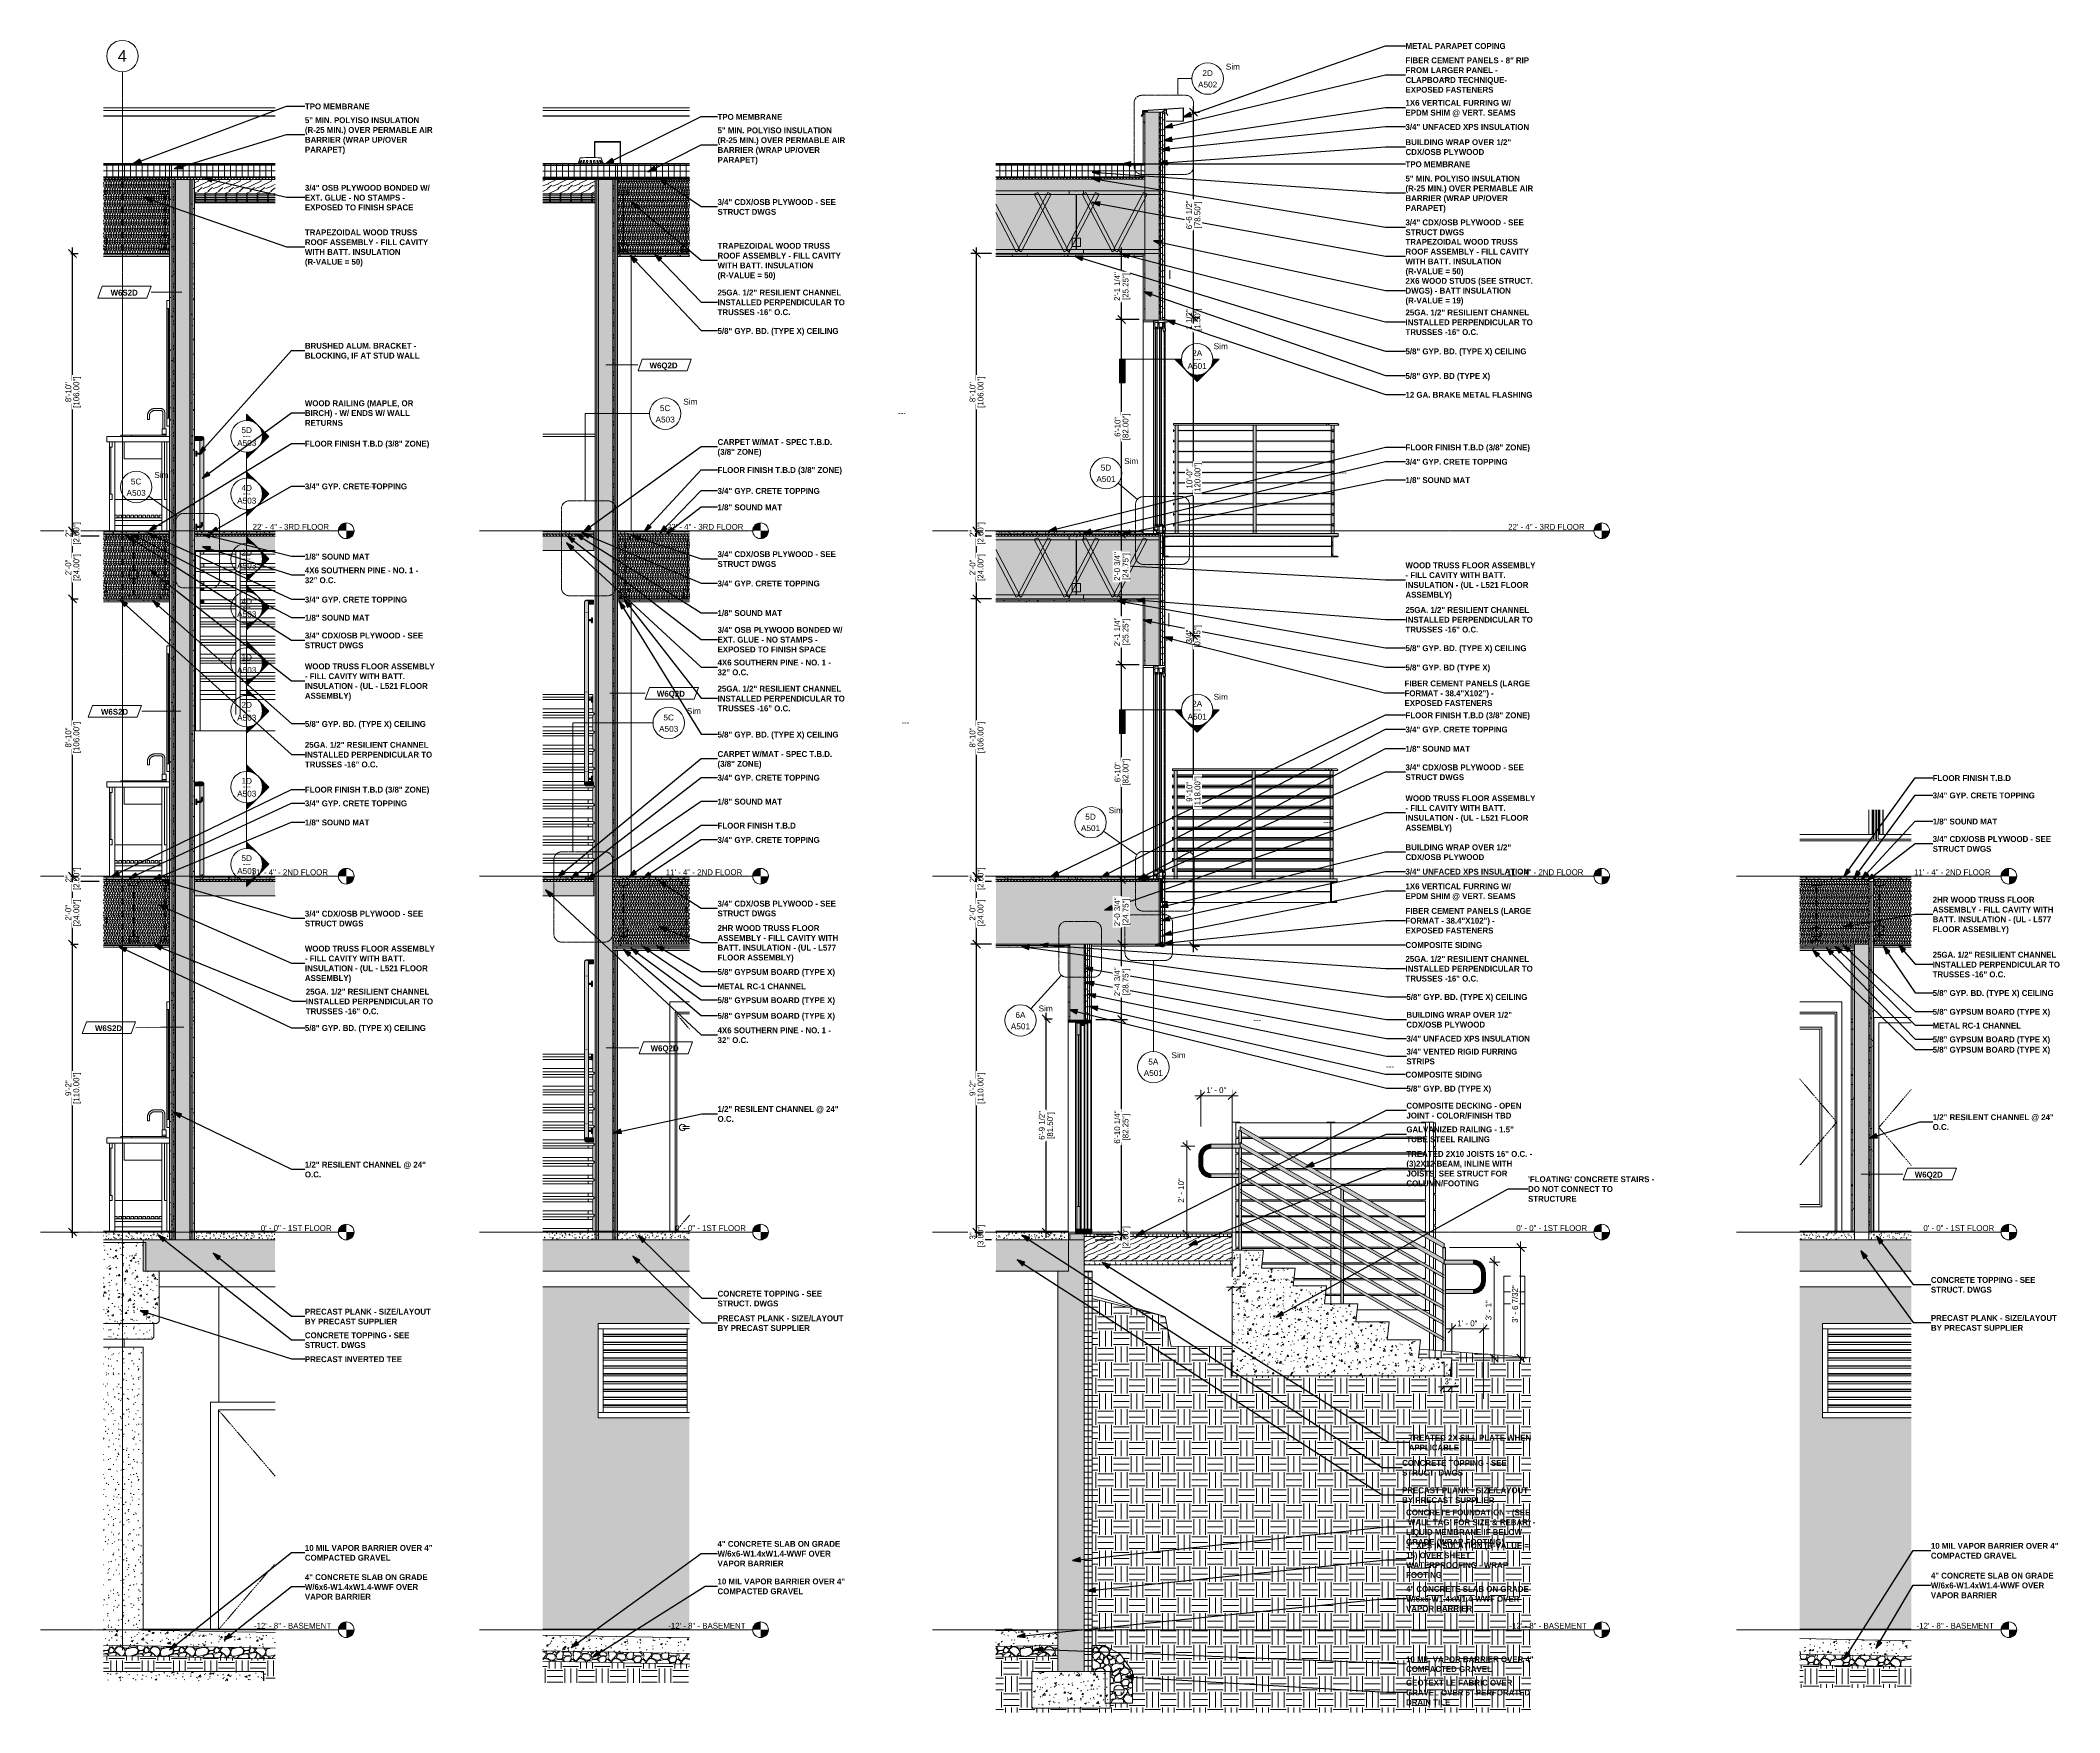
# Model space of a CAD drawing. Header units: inches. Extents: x 2469 to 3241, y -184 to 455.
import ezdxf

# ---------------------------------------------------------------- set-up
doc = ezdxf.new("R2010")
doc.units = ezdxf.units.IN
doc.header["$MEASUREMENT"] = 0
for name, pattern in [('Dash', [0.25, 0.125, -0.125]), ('Dash 1_16_', [0.125, 0.0625, -0.0625]), ('Dash Dot 3_16_', [0.3125, 0.1875, -0.0625, 0, -0.0625]), ('Grid Line 1_2_', [0.875, 0.5, -0.125, 0.125, -0.125]), ('Hidden 1_8_', [0.1875, 0.125, -0.0625])]:
    doc.linetypes.add(name, pattern=pattern)
for name, color, linetype, lineweight in [('0-1', 7, 'Continuous', 5), ('0-2', 254, 'Continuous', 9), ('0-3', 55, 'Continuous', 9), ('0-4', 250, 'Continuous', 5), ('0-5', 253, 'Continuous', 9), ('A-ANNO-DIMS', 211, 'Continuous', 9), ('A-ANNO-DIMS-1', 211, 'Continuous', 30), ('A-ANNO-DIMS-24', 211, 'Continuous', 9), ('A-ANNO-SYMB', 150, 'Continuous', 9), ('A-ANNO-SYMB-1', 150, 'Dash Dot 3_16_', 9), ('A-CLNG', 13, 'Continuous', 18), ('A-CLNG-1', 251, 'Continuous', 5), ('A-CLNG-2', 13, 'Continuous', 9), ('A-CLNG-3', 7, 'Continuous', 9), ('A-CLNG-PATT-1', 45, 'Continuous', 9), ('A-DETL-GENF-1', 55, 'Continuous', 9), ('A-DETL-GENF-HDLN-1', 55, 'Dash', 9), ('A-DOOR-1', 7, 'Dash 1_16_', 9), ('A-DOOR-2', 55, 'Continuous', 9), ('A-DOOR-3', 55, 'Dash 1_16_', 9), ('A-DOOR-4', 59, 'Continuous', 9), ('A-DOOR-5', 31, 'Continuous', 9), ('A-DOOR-6', 253, 'Dash 1_16_', 9), ('A-DOOR-FRAM', 31, 'Continuous', 9), ('A-DOOR-FRAM-1', 7, 'Continuous', 9), ('A-DOOR-FRAM-2', 55, 'Continuous', 9), ('A-DOOR-FRAM-3', 253, 'Continuous', 9), ('A-DOOR-FRAM-4', 59, 'Continuous', 9), ('A-DOOR-GLAZ', 31, 'Continuous', 9), ('A-DOOR-GLAZ-1', 254, 'Continuous', 9), ('A-FLOR-1', 31, 'Continuous', 18), ('A-FLOR-2', 8, 'Continuous', 5), ('A-FLOR-3', 7, 'Continuous', 9), ('A-FLOR-4', 251, 'Continuous', 5), ('A-FLOR-5', 192, 'Continuous', 9), ('A-FLOR-6', 13, 'Continuous', 18), ('A-FLOR-HRAL', 11, 'Continuous', 9), ('A-FLOR-HRAL-1', 254, 'Continuous', 9), ('A-FLOR-HRAL-2', 55, 'Continuous', 9), ('A-FLOR-HRAL-3', 41, 'Continuous', 9), ('A-FLOR-HRAL-4', 7, 'Continuous', 9), ('A-FLOR-LEVL', 51, 'Continuous', 9), ('A-FLOR-LEVL-1', 51, 'Grid Line 1_2_', 9), ('A-FLOR-MCUT-1', 7, 'Continuous', 9), ('A-FLOR-MCUT-2', 51, 'Continuous', 9), ('A-FLOR-PATT-1', 45, 'Continuous', 9), ('A-GENM-1', 55, 'Continuous', 9), ('A-GLAZ-1', 55, 'Continuous', 9), ('A-GLAZ-CURT-1', 55, 'Continuous', 9), ('A-GLAZ-CWMG-1', 55, 'Continuous', 9), ('A-ROOF-1', 252, 'Continuous', 18), ('A-ROOF-2', 251, 'Continuous', 5), ('A-ROOF-3', 132, 'Continuous', 9), ('A-ROOF-PATT-1', 45, 'Continuous', 9), ('A-WALL-1', 7, 'Continuous', 9), ('A-WALL-2', 55, 'Continuous', 9), ('A-WALL-3', 251, 'Continuous', 5), ('A-WALL-4', 13, 'Continuous', 18), ('A-WALL-5', 10, 'Continuous', 9), ('A-WALL-6', 113, 'Continuous', 9), ('A-WALL-IDEN', 211, 'Continuous', 9), ('A-WALL-PATT-1', 55, 'Continuous', 9), ('A-WALL-PATT-2', 45, 'Continuous', 9), ('C-TOPO', 7, 'Continuous', 9), ('C-TOPO-1', 45, 'Continuous', 9), ('C-TOPO-2', 55, 'Continuous', 9), ('E-LITE-EQPM-1', 55, 'Continuous', 9), ('G-ANNO-SYMB', 111, 'Continuous', 9), ('G-ANNO-TEXT', 231, 'Continuous', 30), ('G-ANNO-TEXT-1', 231, 'Continuous', 9), ('I-WALL-1', 8, 'Continuous', 5), ('I-WALL-2', 7, 'Continuous', 9), ('I-WALL-3', 55, 'Continuous', 9), ('M-EQPM-1', 55, 'Continuous', 9), ('P-SANR-FIXT-1', 254, 'Continuous', 9), ('Q-CASE-1', 253, 'Continuous', 9), ('Q-CASE-2', 254, 'Continuous', 9), ('Q-CASE-3', 55, 'Continuous', 9), ('S-BEAM-1', 55, 'Continuous', 9), ('S-BEAM-2', 10, 'Continuous', 9), ('S-BEAM-3', 7, 'Continuous', 9), ('S-BEAM-4', 45, 'Continuous', 9), ('S-BEAM-5', 55, 'Hidden 1_8_', 9), ('S-COLS-1', 55, 'Continuous', 9), ('S-FNDN-1', 45, 'Continuous', 9), ('S-FNDN-2', 7, 'Continuous', 9), ('S-FNDN-3', 55, 'Continuous', 9), ('S-FNDN-4', 32, 'Continuous', 9), ('S-GRID-1', 1, 'Grid Line 1_2_', 9), ('S-GRID-IDEN', 1, 'Continuous', 9), ('S-STRS', 31, 'Continuous', 9), ('S-STRS-1', 55, 'Continuous', 9), ('S-STRS-2', 45, 'Continuous', 9)]:
    doc.layers.add(name, color=color, linetype=linetype, lineweight=lineweight)
doc.styles.add('Arial', font='arial.ttf', dxfattribs={"height": 4.5})
doc.styles.add('Arial_1', font='arial.ttf', dxfattribs={"height": 2.25})
doc.styles.add('Century Gothic', font='ufonts.com_century-gothic.ttf', dxfattribs={"height": 2.25})
doc.styles.add('Century Gothic_B', font='GOTHICB.TTF', dxfattribs={"height": 2.25})
doc.dimstyles.new('OD__1_16__Tol__', dxfattribs={"dimscale": 12, "dimtxt": 2.349379, "dimasz": 0.25, "dimexe": 0.1875, "dimexo": 0.125, "dimgap": 0.03125, "dimtad": 1, "dimdec": 4, "dimrnd": 0.0625, "dimzin": 3, "dimdsep": 46, "dimlunit": 4, "dimtxsty": 'Century Gothic', "dimblk1": 'OBLIQUE', "dimblk2": 'OBLIQUE', "dimsah": 1, "dimcen": 0.09, "dimdle": 0.1875, "dimazin": 0, "dimtfac": 1, "dimtdec": 4, "dimtix": 1, "dimtmove": 0, "dimatfit": 3, "dimfxl": 1, "dimtvp": 1, "dimtfill": 1, "dimfrac": 2, "dimtolj": 1, "dimtzin": 0, "dimlwd": 30, "dimlwe": 30, "dimarcsym": 2})
doc.dimstyles.new('OD__1_32__Tol__', dxfattribs={"dimscale": 12, "dimtxt": 2.349379, "dimasz": 0.25, "dimexe": 0.1875, "dimexo": 0.125, "dimgap": 0.03125, "dimtad": 1, "dimdec": 5, "dimrnd": 0.03125, "dimzin": 3, "dimdsep": 46, "dimlunit": 4, "dimtxsty": 'Century Gothic', "dimblk1": 'OBLIQUE', "dimblk2": 'OBLIQUE', "dimsah": 1, "dimcen": 0.09, "dimdle": 0.1875, "dimazin": 0, "dimtfac": 1, "dimtdec": 4, "dimtix": 1, "dimtmove": 0, "dimatfit": 3, "dimfxl": 1, "dimtvp": 1, "dimtfill": 1, "dimfrac": 2, "dimtolj": 1, "dimtzin": 0, "dimarcsym": 2})
doc.dimstyles.new('OD__1__Tol__', dxfattribs={"dimscale": 12, "dimtxt": 2.349379, "dimasz": 0.25, "dimexe": 0.1875, "dimexo": 0.125, "dimgap": 0.03125, "dimtad": 1, "dimdec": 0, "dimzin": 3, "dimdsep": 46, "dimlunit": 4, "dimtxsty": 'Century Gothic', "dimblk1": 'OBLIQUE', "dimblk2": 'OBLIQUE', "dimsah": 1, "dimcen": 0.09, "dimdle": 0.1875, "dimazin": 0, "dimtfac": 1, "dimtdec": 4, "dimtix": 1, "dimtmove": 0, "dimatfit": 3, "dimfxl": 1, "dimtvp": 1, "dimtfill": 1, "dimfrac": 2, "dimtolj": 1, "dimtzin": 0, "dimarcsym": 2})
pattern_1 = [(0, (3257.106, 59.024), (6, 6), [6, -6]), (0, (3257.106, 61.274), (6, 6), [6, -6]), (0, (3257.106, 63.524), (6, 6), [6, -6]), (90, (3257.856, 64.274), (-6, 6), [6, -6]), (90, (3260.106, 64.274), (-6, 6), [6, -6]), (90, (3262.356, 64.274), (-6, 6), [6, -6])]
pattern_2 = [(0, (3257.106, 59.024), (3.84, 0.96), [0.317, -2.563, 0.317, -2.563, -15.36]), (0, (3257.106, 59.024), (3.84, 0.96), [-5.76, 0.317, -5.443, 0.317, -2.563, -6.72]), (0, (3257.106, 59.024), (3.84, 0.96), [-14.4, 0.317, -1.603, 0.317, -4.483]), (120, (3258.546, 59.504), (-2.7513844, 2.8455376), [0.317, -2.563, 0.317, -2.563, -15.36]), (120, (3258.546, 59.504), (-2.7513844, 2.8455376), [-5.76, 0.317, -5.443, 0.317, -2.563, -6.72]), (120, (3258.546, 59.504), (-2.7513844, 2.8455376), [-14.4, 0.317, -1.603, 0.317, -4.483]), (240, (3259.026, 61.424), (-1.0886156, -3.8055376), [0.317, -2.563, 0.317, -2.563, -15.36]), (240, (3259.026, 61.424), (-1.0886156, -3.8055376), [-5.76, 0.317, -5.443, 0.317, -2.563, -6.72]), (240, (3259.026, 61.424), (-1.0886156, -3.8055376), [-14.4, 0.317, -1.603, 0.317, -4.483])]
pattern_3 = [(0, (3257.106, 59.024), (0, 1.2), []), (315, (3257.106, 59.024), (1.1992531, 0), [1.696, -1.696]), (45, (3257.106, 59.024), (1.1992531, 0), [1.696, -1.696])]
pattern_4 = [(0, (3257.106, 59.024), (7.68, 1.92), [0.317, -5.443, 0.317, -5.443, -30.72]), (0, (3257.106, 59.024), (7.68, 1.92), [-11.52, 0.317, -11.203, 0.317, -5.443, -13.44]), (0, (3257.106, 59.024), (7.68, 1.92), [-28.8, 0.317, -3.523, 0.317, -9.283]), (120, (3259.986, 59.984), (-5.5027688, 5.691075), [0.317, -5.443, 0.317, -5.443, -30.72]), (120, (3259.986, 59.984), (-5.5027688, 5.691075), [-11.52, 0.317, -11.203, 0.317, -5.443, -13.44]), (120, (3259.986, 59.984), (-5.5027688, 5.691075), [-28.8, 0.317, -3.523, 0.317, -9.283]), (240, (3260.946, 63.824), (-2.1772312, -7.611075), [0.317, -5.443, 0.317, -5.443, -30.72]), (240, (3260.946, 63.824), (-2.1772312, -7.611075), [-11.52, 0.317, -11.203, 0.317, -5.443, -13.44]), (240, (3260.946, 63.824), (-2.1772312, -7.611075), [-28.8, 0.317, -3.523, 0.317, -9.283])]
pattern_5 = [(161.57, (3257.226, 59.144), (-0.9603837, -0.00039918), [0, -6.83, 0.758, 0]), (18.43, (3256.986, 59.144), (-0.9603837, 0.00039918), [0, -6.83, 0.758, 0]), (108.43, (3257.226, 59.144), (0.47951018, -2.4005264), [2.276, -5.312]), (71.57, (3256.986, 59.144), (0.47951018, 2.4005264), [2.276, -5.312])]
pattern_6 = [(45, (3257.106, 59.024), (-2.375879, 2.375879), []), (45, (3257.106, 62.624), (-2.375879, 2.375879), [])]
pattern_7 = [(50, (3257.106, 59.024), (6.885997, -0.602097), [0.72, -7.92]), (355, (3257.106, 59.024), (-1.331756, 7.220547), [0.576, -6.336]), (100.451, (3257.68, 58.974), (5.55363, 6.61819), [0.612, -6.731]), (46.184, (3257.106, 60.944), (10.24564, -1.588925), [1.08, -11.88]), (96.636, (3257.96, 60.812), (8.97244, 9.35152), [0.918, -10.096]), (351.184, (3257.106, 60.944), (8.9732, 9.35123), [0.864, -9.504]), (21, (3258.066, 60.464), (5.730726, -3.865003), [0.72, -7.92]), (326, (3258.066, 60.464), (2.33581, 6.96088), [0.576, -6.336]), (71.451, (3258.544, 60.142), (8.065876, 3.09595), [0.612, -6.731]), (37.5, (3257.106, 59.024), (0.116866, 3.1954784), [0.317, -5.942, 0.317, -6.115, -6.36]), (37.5, (3257.106, 59.024), (0.116866, 3.1954784), [-12.691, 0.317, -6.043]), (7.5, (3257.106, 59.024), (2.52543, 3.786025), [0.317, -3.35, 0.317, -5.798, -2.424]), (7.5, (3257.106, 59.024), (2.52543, 3.786025), [-9.782, 0.317, -2.107]), (327.5, (3254.966, 59.024), (5.1243685, -0.216176), [0.317, -2.083, 0.317, -7.171, -9.936]), (327.5, (3254.966, 59.024), (5.1243685, -0.216176), [-9.888, 0.317, -9.619]), (317.5, (3254.006, 59.024), (5.598326, 0.96141), [0.317, -2.803, 0.317, -4.656, -7.056]), (317.5, (3254.006, 59.024), (5.598326, 0.96141), [-8.093, 0.317, -6.739])]
pattern_8 = [(180.895, (3258.706, 396.762), (11.03598150063, 0.1514011814), [1.6, -14.396]), (180.597, (3261.105, 396.738), (-5.597258504, -0.100325673), [3.999, -3.999]), (180.398, (3261.105, 396.696), (-8.7965932638, -0.0891064055), [2.399, -9.596])]
pattern_9 = [(135, (3257.106, 59.024), (-1.0606602, -1.0606602), [])]
pattern_10 = [(0, (3257.106, 59.024), (0, 2.25), []), (90, (3257.106, 59.024), (-2.25, 1e-16), [])]
pattern_11 = [(212.005, (3256.3, 61.04), (-40.310627, -26.8730086), [1.268, -125.493]), (213.69, (3257.106, 61.577), (-13.436241, -13.436764), [0.969, -47.478]), (198.435, (3257.509, 61.712), (-26.873024, -13.436542), [0.425, -42.065]), (180, (3258.047, 61.712), (-2e-15, -13.437), [0.537, -12.899]), (161.565, (3258.45, 61.577), (-13.436518, 1.2e-05), [0.425, -42.065]), (333.435, (3258.584, 71.252), (13.436532, 1e-05), [0.601, -29.444]), (296.565, (3258.45, 71.52), (13.43652, -13.436544), [0.3, -29.745]), (270, (3258.45, 72.192), (13.437, 8e-16), [0.672, -12.765]), (186.34, (3258.584, 63.458), (-107.4926568, -13.4363962), [1.217, -120.457]), (296.565, (3261.54, 71.789), (13.43652, -13.436544), [0.3, -29.745]), (303.69, (3261.272, 72.192), (13.436764, -13.436241), [0.484, -47.962]), (229.399, (3263.422, 66.28), (-67.1828397, -80.6196216), [1.239, -122.641]), (243.435, (3263.825, 67.086), (1e-05, -13.436532), [0.901, -29.144]), (213.69, (3268.528, 65.608), (-13.436241, -13.436764), [0.484, -47.962]), (33.69, (3264.497, 61.846), (13.436241, 13.436764), [0.484, -47.962]), (0, (3264.228, 61.846), (0, 13.437), [0.269, -13.168]), (333.435, (3263.959, 61.98), (13.436532, 1e-05), [0.3, -29.745]), (284.036, (3263.825, 62.518), (13.436545, -40.30972), [0.554, -54.847]), (270, (3263.825, 62.786), (13.437, 8e-16), [0.269, -13.168]), (243.435, (3263.825, 63.055), (1e-05, -13.436532), [0.3, -29.745]), (135, (3263.825, 63.19), (-13.43644, 9e-16), [0.19, -18.812]), (90, (3263.825, 63.055), (-13.437, 8e-16), [0.134, -13.302]), (18.435, (3268.662, 69.236), (26.873024, 13.436542), [0.85, -41.641]), (6.34, (3269.468, 69.505), (107.4926568, 13.4363962), [1.217, -120.457]), (180, (3268.931, 66.28), (-2e-15, -13.437), [0.806, -12.63]), (197.354, (3271.08, 66.952), (-40.30996214, -13.43709214), [2.252, -222.987]), (198.435, (3271.484, 67.086), (-26.873024, -13.436542), [0.425, -42.065]), (213.69, (3271.887, 67.355), (-13.436241, -13.436764), [0.484, -47.962]), (251.565, (3272.021, 67.758), (-1.2e-05, -13.436518), [0.425, -42.065]), (243.435, (3272.155, 68.027), (1e-05, -13.436532), [0.3, -29.745]), (270, (3272.155, 68.295), (13.437, 8e-16), [0.269, -13.168]), (293.199, (3271.752, 69.236), (13.4363854, -26.8729472), [1.023, -101.307]), (315, (3271.349, 69.639), (13.43644, 0), [0.57, -18.432]), (0, (3270.677, 69.639), (0, 13.437), [0.672, -12.765]), (341.565, (3267.721, 66.414), (13.436518, -1.2e-05), [0.425, -42.065]), (303.69, (3267.453, 66.817), (13.436764, -13.436241), [0.484, -47.962]), (279.462, (3267.318, 67.624), (13.43628, -67.1832013), [0.817, -80.915]), (270, (3267.318, 68.43), (13.437, 8e-16), [0.806, -12.63]), (239.036, (3267.721, 69.102), (-13.4372, -26.873257), [0.783, -77.565]), (188.13, (3268.662, 69.236), (-80.6200966, -13.436299), [0.95, -94.061]), (116.565, (3258.719, 68.833), (-13.43652, 13.436544), [0.3, -29.745]), (135, (3258.988, 68.564), (-13.43644, 9e-16), [0.38, -18.622]), (168.69, (3259.659, 68.43), (-13.436897, 0.000212), [0.685, -67.829]), (191.31, (3260.331, 68.564), (-53.746592, -13.436568), [0.685, -67.829]), (194.036, (3260.869, 68.699), (-40.30972, -13.436545), [0.554, -54.847]), (236.31, (3261.137, 69.102), (-13.436194, -26.873299), [0.484, -47.962]), (236.31, (3261.406, 69.505), (-13.436194, -26.873299), [0.484, -47.962]), (270, (3261.406, 69.908), (13.437, 8e-16), [0.403, -13.034]), (291.801, (3261.137, 70.58), (13.4361655, -26.872997), [0.724, -71.635]), (116.565, (3261.272, 67.758), (-13.43652, 13.436544), [0.601, -29.444]), (168.69, (3261.944, 67.624), (-13.436897, 0.000212), [0.685, -67.829]), (194.036, (3262.481, 67.758), (-40.30972, -13.436545), [0.554, -54.847]), (225, (3262.884, 68.161), (9e-16, -13.43644), [0.57, -18.432]), (251.565, (3263.019, 68.564), (-1.2e-05, -13.436518), [0.425, -42.065]), (296.565, (3262.75, 69.102), (13.43652, -13.436544), [0.601, -29.444]), (315, (3262.481, 69.37), (13.43644, 0), [0.38, -18.622]), (326.31, (3262.078, 69.639), (26.873299, -13.436194), [0.484, -47.962]), (0, (3261.809, 69.639), (0, 13.437), [0.269, -13.168]), (33.69, (3261.406, 69.37), (13.436241, 13.436764), [0.484, -47.962]), (71.565, (3261.272, 68.967), (1.2e-05, 13.436518), [0.425, -42.065]), (63.435, (3261.137, 68.699), (-1e-05, 13.436532), [0.3, -29.745]), (71.565, (3261.003, 68.295), (1.2e-05, 13.436518), [0.425, -42.065]), (104.036, (3261.003, 67.758), (-13.436545, 40.30972), [0.554, -54.847]), (45, (3260.734, 67.489), (0, 13.43644), [0.38, -18.622]), (18.435, (3260.331, 67.355), (26.873024, 13.436542), [0.425, -42.065]), (0, (3259.659, 67.355), (0, 13.437), [0.672, -12.765]), (14.036, (3259.122, 67.221), (40.30972, 13.436545), [0.554, -54.847]), (341.565, (3258.719, 67.355), (13.436518, -1.2e-05), [0.425, -42.065]), (270, (3258.719, 67.758), (13.437, 8e-16), [0.403, -13.034]), (225, (3259.122, 68.161), (9e-16, -13.43644), [0.57, -18.432]), (198.435, (3259.928, 68.43), (-26.873024, -13.436542), [0.85, -41.641]), (180, (3260.6, 68.43), (-2e-15, -13.437), [0.672, -12.765]), (153.435, (3260.869, 68.295), (-13.436532, -1e-05), [0.3, -29.745]), (206.565, (3265.975, 66.146), (-13.436544, -13.43652), [0.3, -29.745]), (146.31, (3266.378, 65.877), (-26.873299, 13.436194), [0.484, -47.962]), (119.745, (3266.915, 64.936), (-40.3105597, 67.1832064), [1.083, -107.246]), (95.711, (3267.049, 63.593), (-13.4375424, 120.930058), [1.35, -133.686]), (90, (3267.049, 63.458), (-13.437, 8e-16), [0.134, -13.302]), (63.435, (3266.915, 63.19), (-1e-05, 13.436532), [0.3, -29.745]), (26.565, (3266.646, 63.055), (13.436544, 13.43652), [0.3, -29.745]), (0, (3266.243, 63.055), (0, 13.437), [0.403, -13.034]), (0, (3266.109, 63.055), (0, 13.437), [0.134, -13.302]), (0, (3265.84, 63.055), (0, 13.437), [0.269, -13.168]), (326.31, (3265.437, 63.324), (26.873299, -13.436194), [0.484, -47.962]), (333.435, (3265.168, 63.458), (13.436532, 1e-05), [0.3, -29.745]), (284.036, (3265.034, 63.996), (13.436545, -40.30972), [0.554, -54.847]), (270, (3265.034, 64.264), (13.437, 8e-16), [0.269, -13.168]), (270, (3265.034, 64.668), (13.437, 8e-16), [0.403, -13.034]), (258.69, (3265.168, 65.339), (-0.000212, -13.436897), [0.685, -67.829]), (231.34, (3265.706, 66.011), (-40.3101895, -53.745816), [0.86, -85.176]), (270, (3268.528, 65.743), (13.437, 8e-16), [0.134, -13.302]), (270, (3268.528, 65.877), (13.437, 8e-16), [0.134, -13.302]), (326.31, (3268.124, 66.146), (26.873299, -13.436194), [0.484, -47.962]), (333.435, (3267.318, 66.549), (13.436532, 1e-05), [0.901, -29.144]), (0, (3266.646, 66.549), (0, 13.437), [0.672, -12.765]), (63.435, (3266.512, 66.28), (-1e-05, 13.436532), [0.3, -29.745]), (90, (3266.512, 65.743), (-13.437, 8e-16), [0.537, -12.899]), (135, (3266.915, 65.339), (-13.43644, 9e-16), [0.57, -18.432]), (161.565, (3267.318, 65.205), (-13.436518, 1.2e-05), [0.425, -42.065]), (180, (3267.721, 65.205), (-2e-15, -13.437), [0.403, -13.034]), (198.435, (3268.124, 65.339), (-26.873024, -13.436542), [0.425, -42.065]), (351.87, (3262.884, 72.595), (13.4370087, -0.000259), [1.9, -93.111]), (14.036, (3262.347, 72.461), (40.30972, 13.436545), [0.554, -54.847]), (53.13, (3261.944, 71.923), (26.873672, 40.309752), [0.672, -66.511]), (95.194, (3262.078, 70.445), (-13.4351326, 134.3664647), [1.484, -146.928]), (101.31, (3262.212, 69.774), (-13.436568, 53.746592), [0.685, -67.829]), (143.13, (3262.75, 69.37), (-40.309752, 26.873672), [0.672, -66.511]), (161.565, (3263.153, 69.236), (-13.436518, 1.2e-05), [0.425, -42.065]), (198.435, (3263.556, 69.37), (-26.873024, -13.436542), [0.425, -42.065]), (225, (3264.228, 70.042), (9e-16, -13.43644), [0.95, -18.052]), (228.814, (3265.168, 71.117), (-80.6198072, -94.0561774), [1.428, -141.405]), (251.565, (3265.303, 71.52), (-1.2e-05, -13.436518), [0.425, -42.065]), (270, (3265.303, 71.655), (13.437, 8e-16), [0.134, -13.302]), (288.435, (3265.168, 72.058), (13.436542, -26.873024), [0.425, -42.065]), (326.31, (3264.765, 72.326), (26.873299, -13.436194), [0.484, -47.962]), (90, (3258.584, 69.102), (-13.437, 8e-16), [0.941, -12.496]), (338.199, (3260.466, 70.848), (40.3099116, -13.436441), [0.724, -71.635]), (0, (3259.659, 70.848), (0, 13.437), [0.806, -12.63]), (30.964, (3258.988, 70.445), (40.310285, 26.8733136), [0.783, -77.565]), (45, (3258.584, 70.042), (0, 13.43644), [0.57, -18.432]), (90, (3256.435, 64.802), (-13.437, 8e-16), [0.941, -12.496]), (116.565, (3256.838, 63.996), (-13.43652, 13.436544), [0.901, -29.144]), (153.435, (3257.644, 63.593), (-13.436532, -1e-05), [0.901, -29.144]), (180, (3258.316, 63.593), (-2e-15, -13.437), [0.672, -12.765]), (218.66, (3258.988, 64.13), (-13.436833, -13.4362984), [0.86, -85.176]), (231.34, (3259.525, 64.802), (-40.3101895, -53.745816), [0.86, -85.176]), (213.69, (3260.331, 65.339), (-13.436241, -13.436764), [0.969, -47.478]), (239.036, (3260.734, 66.011), (-13.4372, -26.873257), [0.783, -77.565]), (270, (3260.734, 66.28), (13.437, 8e-16), [0.269, -13.168]), (270, (3260.734, 66.683), (13.437, 8e-16), [0.403, -13.034]), (315, (3260.331, 67.086), (13.43644, 0), [0.57, -18.432]), (350.538, (3259.525, 67.221), (13.4368224, 7.56e-05), [0.817, -80.915]), (14.036, (3258.45, 66.952), (40.30972, 13.436545), [1.108, -54.293]), (18.435, (3257.241, 66.549), (26.873024, 13.436542), [1.275, -41.216]), (45, (3256.838, 66.146), (0, 13.43644), [0.57, -18.432]), (45, (3256.435, 65.743), (0, 13.43644), [0.57, -18.432]), (108.435, (3259.391, 62.786), (-13.436542, 26.873024), [0.85, -41.641]), (126.87, (3259.794, 62.249), (-13.436224, 13.436576), [0.672, -66.511]), (146.31, (3260.197, 61.98), (-26.873299, 13.436194), [0.484, -47.962]), (161.565, (3260.6, 61.846), (-13.436518, 1.2e-05), [0.425, -42.065]), (135, (3261.003, 61.443), (-13.43644, 9e-16), [0.57, -18.432]), (161.565, (3261.406, 61.308), (-13.436518, 1.2e-05), [0.425, -42.065]), (180, (3261.809, 61.308), (-2e-15, -13.437), [0.403, -13.034]), (206.565, (3262.078, 61.443), (-13.436544, -13.43652), [0.3, -29.745]), (206.565, (3262.615, 61.712), (-13.436544, -13.43652), [0.601, -29.444]), (189.462, (3263.422, 61.846), (-67.1832013, -13.43628), [0.817, -80.915]), (243.435, (3263.69, 62.383), (1e-05, -13.436532), [0.601, -29.444]), (270, (3263.69, 62.518), (13.437, 8e-16), [0.134, -13.302]), (270, (3263.69, 62.786), (13.437, 8e-16), [0.269, -13.168]), (326.31, (3263.287, 63.593), (26.873299, -13.436194), [0.484, -47.962]), (327.995, (3262.212, 64.264), (67.1829352, -40.309468), [1.268, -125.493]), (329.036, (3261.54, 64.668), (26.873257, -13.4372), [0.783, -77.565]), (341.565, (3260.734, 64.936), (13.436518, -1.2e-05), [0.85, -41.641]), (0, (3260.197, 64.936), (0, 13.437), [0.537, -12.899]), (33.69, (3259.794, 64.668), (13.436241, 13.436764), [0.484, -47.962]), (53.13, (3259.391, 64.13), (26.873672, 40.309752), [0.672, -66.511]), (63.435, (3259.122, 63.593), (-1e-05, 13.436532), [0.601, -29.444]), (225, (3265.303, 62.518), (9e-16, -13.43644), [0.57, -18.432]), (236.31, (3265.571, 62.921), (-13.436194, -26.873299), [0.484, -47.962]), (270, (3265.571, 63.055), (13.437, 8e-16), [0.134, -13.302]), (315, (3265.303, 63.324), (13.43644, 0), [0.38, -18.622]), (333.435, (3264.765, 63.593), (13.436532, 1e-05), [0.601, -29.444]), (18.435, (3263.959, 63.324), (26.873024, 13.436542), [0.85, -41.641]), (75.964, (3263.825, 62.786), (-0.0003, 13.436231), [0.554, -54.847]), (71.565, (3257.778, 60.233), (1.2e-05, 13.436518), [0.425, -42.065]), (135, (3258.047, 59.965), (-13.43644, 9e-16), [0.38, -18.622]), (146.31, (3258.45, 59.696), (-26.873299, 13.436194), [0.484, -47.962]), (153.435, (3258.988, 59.427), (-13.436532, -1e-05), [0.601, -29.444]), (180, (3259.122, 59.427), (-2e-15, -13.437), [0.134, -13.302]), (161.565, (3259.525, 59.293), (-13.436518, 1.2e-05), [0.425, -42.065]), (180, (3260.062, 59.293), (-2e-15, -13.437), [0.537, -12.899]), (198.435, (3260.466, 59.427), (-26.873024, -13.436542), [0.425, -42.065]), (210.964, (3261.137, 59.83), (-40.310285, -26.8733136), [0.783, -77.565]), (206.565, (3261.406, 59.965), (-13.436544, -13.43652), [0.3, -29.745]), (251.565, (3261.54, 60.368), (-1.2e-05, -13.436518), [0.425, -42.065]), (303.69, (3261.272, 60.771), (13.436764, -13.436241), [0.484, -47.962]), (306.87, (3260.869, 61.308), (13.436224, -13.436576), [0.672, -66.511]), (323.13, (3260.331, 61.712), (40.309752, -26.873672), [0.672, -66.511]), (345.964, (3259.794, 61.846), (13.436231, 0.0003), [0.554, -54.847]), (18.435, (3259.391, 61.712), (26.873024, 13.436542), [0.425, -42.065]), (30.964, (3258.719, 61.308), (40.310285, 26.8733136), [0.783, -77.565]), (39.806, (3257.913, 60.637), (13.4366017, 13.4362908), [1.049, -103.894]), (135, (3261.944, 59.427), (-13.43644, 9e-16), [0.19, -18.812]), (153.435, (3262.212, 59.293), (-13.436532, -1e-05), [0.3, -29.745]), (191.31, (3262.884, 59.427), (-53.746592, -13.436568), [0.685, -67.829]), (165.964, (3263.422, 59.293), (-13.436231, -0.0003), [0.554, -54.847]), (175.236, (3265.034, 59.159), (-13.4364265, -8.2e-05), [1.618, -160.181]), (206.565, (3265.303, 59.293), (-13.436544, -13.43652), [0.3, -29.745]), (225, (3265.571, 59.562), (9e-16, -13.43644), [0.38, -18.622]), (270, (3265.571, 60.233), (13.437, 8e-16), [0.672, -12.765]), (270, (3265.571, 60.637), (13.437, 8e-16), [0.403, -13.034]), (308.66, (3265.034, 61.308), (13.4362984, -13.436833), [0.86, -85.176]), (338.199, (3264.362, 61.577), (40.3099116, -13.436441), [0.724, -71.635]), (348.69, (3263.69, 61.712), (13.436897, -0.000212), [0.685, -67.829]), (18.435, (3262.481, 61.308), (26.873024, 13.436542), [1.275, -41.216]), (36.87, (3261.944, 60.905), (13.436576, 13.436224), [0.672, -66.511]), (68.199, (3261.675, 60.233), (13.436441, 40.3099116), [0.724, -71.635]), (101.31, (3261.809, 59.562), (-13.436568, 53.746592), [0.685, -67.829]), (348.69, (3260.6, 72.326), (13.436897, -0.000212), [0.685, -67.829]), (354.806, (3259.122, 72.461), (13.4361385, -0.0003521), [1.484, -146.928]), (0, (3258.719, 72.461), (0, 13.437), [0.403, -13.034]), (45, (3258.45, 72.192), (0, 13.43644), [0.38, -18.622]), (180, (3259.525, 70.983), (-2e-15, -13.437), [0.403, -13.034]), (188.13, (3260.466, 71.117), (-80.6200966, -13.436299), [0.95, -94.061]), (172.875, (3261.54, 70.983), (-13.436807, -0.000376), [1.083, -107.246]), (225, (3261.675, 71.117), (9e-16, -13.43644), [0.19, -18.812]), (270, (3261.675, 71.52), (13.437, 8e-16), [0.403, -13.034]), (161.565, (3265.975, 71.923), (-13.436518, 1.2e-05), [0.425, -42.065]), (180, (3266.512, 71.923), (-2e-15, -13.437), [0.537, -12.899]), (198.435, (3266.915, 72.058), (-26.873024, -13.436542), [0.425, -42.065]), (170.538, (3267.721, 71.923), (-13.4368224, -7.56e-05), [0.817, -80.915]), (213.69, (3268.124, 72.192), (-13.436241, -13.436764), [0.484, -47.962]), (270, (3268.124, 72.326), (13.437, 8e-16), [0.134, -13.302]), (296.565, (3267.99, 72.595), (13.43652, -13.436544), [0.3, -29.745]), (341.565, (3267.184, 72.864), (13.436518, -1.2e-05), [0.85, -41.641]), (341.565, (3266.378, 73.133), (13.436518, -1.2e-05), [0.85, -41.641]), (14.036, (3265.84, 72.998), (40.30972, 13.436545), [0.554, -54.847]), (45, (3265.437, 72.595), (0, 13.43644), [0.57, -18.432]), (104.036, (3265.571, 72.058), (-13.436545, 40.30972), [0.554, -54.847]), (0, (3255.091, 60.368), (0, 13.437), [0.134, -13.302]), (315, (3254.822, 60.637), (13.43644, 0), [0.38, -18.622]), (274.764, (3254.688, 62.249), (13.437683, -147.8026001), [1.618, -160.181]), (255.964, (3254.822, 62.786), (0.0003, -13.436231), [0.554, -54.847]), (225, (3255.091, 63.055), (9e-16, -13.43644), [0.38, -18.622]), (198.435, (3256.3, 63.458), (-26.873024, -13.436542), [1.275, -41.216]), (180, (3256.435, 63.458), (-2e-15, -13.437), [0.134, -13.302]), (171.87, (3257.375, 63.324), (-13.4370087, 0.000259), [0.95, -94.061]), (146.31, (3258.988, 63.19), (-26.873299, 13.436194), [0.484, -47.962]), (108.435, (3259.256, 62.383), (-13.436542, 26.873024), [0.85, -41.641]), (90, (3259.256, 62.249), (-13.437, 8e-16), [0.134, -13.302]), (71.565, (3259.122, 61.846), (1.2e-05, 13.436518), [0.425, -42.065]), (26.565, (3258.853, 61.712), (13.436544, 13.43652), [0.3, -29.745]), (18.435, (3258.45, 61.577), (26.873024, 13.436542), [0.425, -42.065]), (126.87, (3265.706, 60.637), (-13.436224, 13.436576), [0.672, -66.511]), (123.69, (3265.975, 60.233), (-13.436764, 13.436241), [0.484, -47.962]), (149.036, (3266.646, 59.83), (-26.873257, 13.4372), [0.783, -77.565]), (168.69, (3267.318, 59.696), (-13.436897, 0.000212), [0.685, -67.829]), (213.69, (3267.721, 59.965), (-13.436241, -13.436764), [0.484, -47.962]), (251.565, (3267.856, 60.368), (-1.2e-05, -13.436518), [0.425, -42.065]), (270, (3267.856, 60.502), (13.437, 8e-16), [0.134, -13.302]), (279.462, (3267.721, 61.308), (13.43628, -67.1832013), [0.817, -80.915]), (243.435, (3267.856, 61.577), (1e-05, -13.436532), [0.3, -29.745]), (270, (3267.856, 61.712), (13.437, 8e-16), [0.134, -13.302]), (296.565, (3267.453, 62.518), (13.43652, -13.436544), [0.901, -29.144]), (329.036, (3266.781, 62.921), (26.873257, -13.4372), [0.783, -77.565]), (8.13, (3265.84, 62.786), (80.6200966, 13.436299), [0.95, -94.061]), (45, (3265.303, 62.249), (0, 13.43644), [0.76, -18.242]), (45, (3265.034, 61.98), (0, 13.43644), [0.38, -18.622]), (90, (3265.034, 61.577), (-13.437, 8e-16), [0.403, -13.034]), (123.69, (3265.303, 61.174), (-13.436764, 13.436241), [0.484, -47.962]), (101.31, (3267.318, 63.593), (-13.436568, 53.746592), [0.685, -67.829]), (108.435, (3267.453, 63.19), (-13.436542, 26.873024), [0.425, -42.065]), (135, (3267.587, 63.055), (-13.43644, 9e-16), [0.19, -18.812]), (180, (3267.99, 63.055), (-2e-15, -13.437), [0.403, -13.034]), (213.69, (3268.393, 63.324), (-13.436241, -13.436764), [0.484, -47.962]), (187.125, (3269.468, 63.458), (-94.0566594, -13.437028), [1.083, -107.246]), (236.31, (3269.737, 63.861), (-13.436194, -26.873299), [0.484, -47.962]), (270, (3269.737, 63.996), (13.437, 8e-16), [0.134, -13.302]), (288.435, (3269.602, 64.399), (13.436542, -26.873024), [0.425, -42.065]), (285.945, (3269.334, 65.339), (13.4366066, -40.3096492), [0.978, -96.842]), (315, (3269.065, 65.608), (13.43644, 0), [0.38, -18.622]), (18.435, (3268.662, 65.474), (26.873024, 13.436542), [0.425, -42.065]), (29.745, (3267.721, 64.936), (67.1832064, 40.3105597), [1.083, -107.246]), (18.435, (3267.318, 64.802), (26.873024, 13.436542), [0.425, -42.065]), (75.964, (3267.184, 64.264), (-0.0003, 13.436231), [0.554, -54.847]), (180, (3263.287, 67.758), (-2e-15, -13.437), [0.403, -13.034]), (180, (3263.556, 67.758), (-2e-15, -13.437), [0.269, -13.168]), (135, (3263.825, 67.489), (-13.43644, 9e-16), [0.38, -18.622]), (90, (3263.825, 67.086), (-13.437, 8e-16), [0.403, -13.034]), (26.565, (3261.809, 64.936), (13.436544, 13.43652), [0.901, -29.144]), (341.565, (3261.406, 65.071), (13.436518, -1.2e-05), [0.425, -42.065]), (300.964, (3261.003, 65.743), (26.8733136, -40.310285), [0.783, -77.565]), (71.565, (3263.556, 66.146), (1.2e-05, 13.436518), [0.425, -42.065]), (90, (3263.556, 65.474), (-13.437, 8e-16), [0.672, -12.765]), (123.69, (3263.825, 65.071), (-13.436764, 13.436241), [0.484, -47.962]), (153.435, (3264.362, 64.802), (-13.436532, -1e-05), [0.601, -29.444]), (198.435, (3264.765, 64.936), (-26.873024, -13.436542), [0.425, -42.065]), (243.435, (3264.9, 65.205), (1e-05, -13.436532), [0.3, -29.745]), (255.964, (3265.034, 65.743), (0.0003, -13.436231), [0.554, -54.847]), (251.565, (3265.168, 66.146), (-1.2e-05, -13.436518), [0.425, -42.065]), (291.801, (3264.9, 66.817), (13.4361655, -26.872997), [0.724, -71.635]), (323.13, (3264.362, 67.221), (40.309752, -26.873672), [0.672, -66.511]), (18.435, (3263.959, 67.086), (26.873024, 13.436542), [0.425, -42.065]), (63.435, (3263.69, 66.549), (-1e-05, 13.436532), [0.601, -29.444]), (135, (3262.615, 64.13), (-13.43644, 9e-16), [0.57, -18.432]), (149.036, (3263.287, 63.727), (-26.873257, 13.4372), [0.783, -77.565]), (146.31, (3263.69, 63.458), (-26.873299, 13.436194), [0.484, -47.962]), (180, (3263.959, 63.458), (-2e-15, -13.437), [0.269, -13.168]), (210.964, (3264.631, 63.861), (-40.310285, -26.8733136), [0.783, -77.565]), (243.435, (3264.765, 64.13), (1e-05, -13.436532), [0.3, -29.745]), (303.69, (3264.497, 64.533), (13.436764, -13.436241), [0.484, -47.962]), (321.34, (3263.825, 65.071), (53.745816, -40.3101895), [0.86, -85.176]), (345.964, (3263.287, 65.205), (13.436231, 0.0003), [0.554, -54.847]), (11.31, (3262.615, 65.071), (53.746592, 13.436568), [0.685, -67.829]), (26.565, (3262.347, 64.936), (13.436544, 13.43652), [0.3, -29.745]), (71.565, (3262.212, 64.533), (1.2e-05, 13.436518), [0.425, -42.065]), (15.945, (3261.944, 67.489), (40.3096492, 13.4366066), [0.978, -96.842]), (29.745, (3261.003, 66.952), (67.1832064, 40.3105597), [1.083, -107.246]), (63.435, (3260.869, 66.683), (-1e-05, 13.436532), [0.3, -29.745]), (90, (3260.869, 66.28), (-13.437, 8e-16), [0.403, -13.034]), (104.036, (3261.003, 65.743), (-13.436545, 40.30972), [0.554, -54.847]), (120.964, (3261.406, 65.071), (-26.8733136, 40.310285), [0.783, -77.565]), (153.435, (3268.931, 72.192), (-13.436532, -1e-05), [0.3, -29.745]), (180, (3269.199, 72.192), (-2e-15, -13.437), [0.269, -13.168]), (209.745, (3270.14, 72.73), (-67.1832064, -40.3105597), [1.083, -107.246]), (225, (3270.677, 73.267), (9e-16, -13.43644), [0.76, -18.242]), (239.036, (3271.08, 73.939), (-13.4372, -26.873257), [0.783, -77.565]), (239.036, (3271.484, 74.611), (-13.4372, -26.873257), [0.783, -77.565]), (270, (3271.484, 74.745), (13.437, 8e-16), [0.134, -13.302]), (333.435, (3271.215, 74.879), (13.436532, 1e-05), [0.3, -29.745]), (0, (3270.812, 74.879), (0, 13.437), [0.403, -13.034]), (45, (3270.409, 74.476), (0, 13.43644), [0.57, -18.432]), (26.565, (3268.796, 73.67), (13.436544, 13.43652), [1.803, -28.243]), (30.964, (3268.124, 73.267), (40.310285, 26.8733136), [0.783, -77.565]), (90, (3268.124, 72.998), (-13.437, 8e-16), [0.269, -13.168]), (128.66, (3268.662, 72.326), (-13.4362984, 13.436833), [0.86, -85.176]), (255.964, (3267.184, 67.892), (0.0003, -13.436231), [0.554, -54.847]), (281.31, (3267.049, 68.564), (13.436568, -53.746592), [0.685, -67.829]), (309.806, (3266.378, 69.37), (13.4362908, -13.4366017), [1.049, -103.894]), (329.036, (3265.706, 69.774), (26.873257, -13.4372), [0.783, -77.565]), (345.964, (3265.168, 69.908), (13.436231, 0.0003), [0.554, -54.847]), (0, (3264.631, 69.908), (0, 13.437), [0.537, -12.899]), (26.565, (3264.093, 69.639), (13.436544, 13.43652), [0.601, -29.444]), (45, (3263.69, 69.236), (0, 13.43644), [0.57, -18.432]), (53.13, (3263.287, 68.699), (26.873672, 40.309752), [0.672, -66.511]), (90, (3263.287, 68.295), (-13.437, 8e-16), [0.403, -13.034]), (135, (3263.69, 67.892), (-13.43644, 9e-16), [0.57, -18.432]), (144.462, (3264.631, 67.221), (-40.3095313, 26.8733096), [1.156, -114.43]), (135, (3265.303, 66.549), (-13.43644, 9e-16), [0.95, -18.052]), (153.435, (3265.84, 66.28), (-13.436532, -1e-05), [0.601, -29.444]), (206.565, (3266.378, 66.549), (-13.436544, -13.43652), [0.601, -29.444]), (230.194, (3267.049, 67.355), (-53.7471842, -67.182341), [1.049, -103.894]), (66.801, (3265.303, 70.58), (26.8740486, 67.1828756), [1.023, -101.307]), (90, (3265.303, 70.177), (-13.437, 8e-16), [0.403, -13.034]), (153.435, (3265.571, 70.042), (-13.436532, -1e-05), [0.3, -29.745]), (153.435, (3266.109, 69.774), (-13.436532, -1e-05), [0.601, -29.444]), (149.036, (3266.781, 69.37), (-26.873257, 13.4372), [0.783, -77.565]), (180, (3267.453, 69.37), (-2e-15, -13.437), [0.672, -12.765]), (180, (3268.259, 69.37), (-2e-15, -13.437), [0.806, -12.63]), (213.69, (3268.662, 69.639), (-13.436241, -13.436764), [0.484, -47.962]), (243.435, (3268.931, 70.177), (1e-05, -13.436532), [0.601, -29.444]), (277.125, (3268.796, 71.252), (13.437028, -94.0566594), [1.083, -107.246]), (315, (3268.528, 71.52), (13.43644, 0), [0.38, -18.622]), (341.565, (3268.124, 71.655), (13.436518, -1.2e-05), [0.425, -42.065]), (352.875, (3267.049, 71.789), (13.436807, 0.000376), [1.083, -107.246]), (0, (3266.378, 71.789), (0, 13.437), [0.672, -12.765]), (21.801, (3265.706, 71.52), (26.872997, 13.4361655), [0.724, -71.635]), (90, (3271.752, 70.848), (-13.437, 8e-16), [0.537, -12.899]), (90, (3271.752, 70.311), (-13.437, 8e-16), [0.537, -12.899]), (56.31, (3271.484, 69.908), (13.436194, 26.873299), [0.484, -47.962]), (18.435, (3271.08, 69.774), (26.873024, 13.436542), [0.425, -42.065]), (0, (3269.737, 69.774), (0, 13.437), [1.344, -12.093]), (341.565, (3269.334, 69.908), (13.436518, -1.2e-05), [0.425, -42.065]), (296.565, (3269.199, 70.177), (13.43652, -13.436544), [0.3, -29.745]), (278.13, (3269.065, 71.117), (13.436299, -80.6200966), [0.95, -94.061]), (270, (3269.065, 71.252), (13.437, 8e-16), [0.134, -13.302]), (251.565, (3269.199, 71.655), (-1.2e-05, -13.436518), [0.425, -42.065]), (225, (3269.602, 72.058), (9e-16, -13.43644), [0.57, -18.432]), (218.66, (3270.274, 72.595), (-13.436833, -13.4362984), [0.86, -85.176]), (225, (3270.677, 72.998), (9e-16, -13.43644), [0.57, -18.432]), (206.565, (3270.946, 73.133), (-13.436544, -13.43652), [0.3, -29.745]), (180, (3271.215, 73.133), (-2e-15, -13.437), [0.269, -13.168]), (123.69, (3271.484, 72.73), (-13.436764, 13.436241), [0.484, -47.962]), (108.435, (3271.618, 72.326), (-13.436542, 26.873024), [0.425, -42.065]), (98.13, (3271.752, 71.386), (-13.436299, 80.6200966), [0.95, -94.061])]
pattern_12 = [(0, (3358.718, 67.914), (3.84, 0.96), [0.317, -2.563, 0.317, -2.563, -15.36]), (0, (3358.718, 67.914), (3.84, 0.96), [-5.76, 0.317, -5.443, 0.317, -2.563, -6.72]), (0, (3358.718, 67.914), (3.84, 0.96), [-14.4, 0.317, -1.603, 0.317, -4.483]), (120, (3360.158, 68.394), (-2.7513844, 2.8455376), [0.317, -2.563, 0.317, -2.563, -15.36]), (120, (3360.158, 68.394), (-2.7513844, 2.8455376), [-5.76, 0.317, -5.443, 0.317, -2.563, -6.72]), (120, (3360.158, 68.394), (-2.7513844, 2.8455376), [-14.4, 0.317, -1.603, 0.317, -4.483]), (240, (3360.638, 70.314), (-1.0886156, -3.8055376), [0.317, -2.563, 0.317, -2.563, -15.36]), (240, (3360.638, 70.314), (-1.0886156, -3.8055376), [-5.76, 0.317, -5.443, 0.317, -2.563, -6.72]), (240, (3360.638, 70.314), (-1.0886156, -3.8055376), [-14.4, 0.317, -1.603, 0.317, -4.483])]
pattern_13 = [(0, (3358.718, 67.914), (0, 1.2), []), (315, (3358.718, 67.914), (1.1992531, 0), [1.696, -1.696]), (45, (3358.718, 67.914), (1.1992531, 0), [1.696, -1.696])]
pattern_14 = [(161.57, (3358.838, 68.034), (-0.9603837, -0.00039918), [0, -6.83, 0.758, 0]), (18.43, (3358.598, 68.034), (-0.9603837, 0.00039918), [0, -6.83, 0.758, 0]), (108.43, (3358.838, 68.034), (0.47951018, -2.4005264), [2.276, -5.312]), (71.57, (3358.598, 68.034), (0.47951018, 2.4005264), [2.276, -5.312])]
pattern_15 = [(0, (3358.718, 67.914), (7.68, 1.92), [0.317, -5.443, 0.317, -5.443, -30.72]), (0, (3358.718, 67.914), (7.68, 1.92), [-11.52, 0.317, -11.203, 0.317, -5.443, -13.44]), (0, (3358.718, 67.914), (7.68, 1.92), [-28.8, 0.317, -3.523, 0.317, -9.283]), (120, (3361.598, 68.874), (-5.502769, 5.691075), [0.317, -5.443, 0.317, -5.443, -30.72]), (120, (3361.598, 68.874), (-5.502769, 5.691075), [-11.52, 0.317, -11.203, 0.317, -5.443, -13.44]), (120, (3361.598, 68.874), (-5.502769, 5.691075), [-28.8, 0.317, -3.523, 0.317, -9.283]), (240, (3362.558, 72.714), (-2.177231, -7.611075), [0.317, -5.443, 0.317, -5.443, -30.72]), (240, (3362.558, 72.714), (-2.177231, -7.611075), [-11.52, 0.317, -11.203, 0.317, -5.443, -13.44]), (240, (3362.558, 72.714), (-2.177231, -7.611075), [-28.8, 0.317, -3.523, 0.317, -9.283])]
pattern_16 = [(180.895, (3360.318, 396.766), (11.03598150063, 0.1514011814), [1.6, -14.396]), (180.597, (3362.717, 396.741), (-5.597258504, -0.100325673), [3.999, -3.999]), (180.398, (3362.717, 396.7), (-8.7965932638, -0.0891064055), [2.399, -9.596])]
pattern_17 = [(0, (3406.5335, 67.914), (7.68, 1.92), [0.317, -5.443, 0.317, -5.443, -30.72]), (0, (3406.5335, 67.914), (7.68, 1.92), [-11.52, 0.317, -11.203, 0.317, -5.443, -13.44]), (0, (3406.5335, 67.914), (7.68, 1.92), [-28.8, 0.317, -3.523, 0.317, -9.283]), (120, (3409.4135, 68.874), (-5.502769, 5.691075), [0.317, -5.443, 0.317, -5.443, -30.72]), (120, (3409.4135, 68.874), (-5.502769, 5.691075), [-11.52, 0.317, -11.203, 0.317, -5.443, -13.44]), (120, (3409.4135, 68.874), (-5.502769, 5.691075), [-28.8, 0.317, -3.523, 0.317, -9.283]), (240, (3410.3735, 72.714), (-2.177231, -7.611075), [0.317, -5.443, 0.317, -5.443, -30.72]), (240, (3410.3735, 72.714), (-2.177231, -7.611075), [-11.52, 0.317, -11.203, 0.317, -5.443, -13.44]), (240, (3410.3735, 72.714), (-2.177231, -7.611075), [-28.8, 0.317, -3.523, 0.317, -9.283])]
pattern_18 = [(135, (3406.5335, 67.914), (-1.0606602, -1.0606602), [])]
pattern_19 = [(0, (3406.53355, 67.914), (3.84, 0.96), [0.317, -2.563, 0.317, -2.563, -15.36]), (0, (3406.53355, 67.914), (3.84, 0.96), [-5.76, 0.317, -5.443, 0.317, -2.563, -6.72]), (0, (3406.53355, 67.914), (3.84, 0.96), [-14.4, 0.317, -1.603, 0.317, -4.483]), (120, (3407.97355, 68.394), (-2.7513844, 2.8455376), [0.317, -2.563, 0.317, -2.563, -15.36]), (120, (3407.97355, 68.394), (-2.7513844, 2.8455376), [-5.76, 0.317, -5.443, 0.317, -2.563, -6.72]), (120, (3407.97355, 68.394), (-2.7513844, 2.8455376), [-14.4, 0.317, -1.603, 0.317, -4.483]), (240, (3408.45355, 70.314), (-1.0886156, -3.8055376), [0.317, -2.563, 0.317, -2.563, -15.36]), (240, (3408.45355, 70.314), (-1.0886156, -3.8055376), [-5.76, 0.317, -5.443, 0.317, -2.563, -6.72]), (240, (3408.45355, 70.314), (-1.0886156, -3.8055376), [-14.4, 0.317, -1.603, 0.317, -4.483])]
pattern_20 = [(0, (3406.5335, 67.914), (0, 1.2), []), (315, (3406.53355, 67.914), (1.1992531, 0), [1.696, -1.696]), (45, (3406.53355, 67.914), (1.1992531, 0), [1.696, -1.696])]
pattern_21 = [(161.57, (3406.65355, 68.034), (-0.9603837, -0.00039918), [0, -6.83, 0.758, 0]), (18.43, (3406.41355, 68.034), (-0.9603837, 0.00039918), [0, -6.83, 0.758, 0]), (108.43, (3406.65355, 68.034), (0.47951018, -2.4005264), [2.276, -5.312]), (71.57, (3406.41355, 68.034), (0.47951018, 2.4005264), [2.276, -5.312])]
pattern_22 = [(0, (3406.5335, 67.914), (0, 2.25), []), (90, (3406.5335, 67.914), (-2.25, 1e-16), [])]
pattern_23 = [(161.57, (2295.84195, 59.144), (-0.9603837, -0.00039918), [0, -6.83, 0.758, 0]), (18.43, (2295.60195, 59.144), (-0.9603837, 0.00039918), [0, -6.83, 0.758, 0]), (108.43, (2295.84195, 59.144), (0.47951018, -2.4005264), [2.276, -5.312]), (71.57, (2295.60195, 59.144), (0.47951018, 2.4005264), [2.276, -5.312])]
pattern_24 = [(135, (2295.722, 59.024), (-1.06066, -1.06066), [])]
pattern_25 = [(0, (2295.72195, 59.024), (3.84, 0.96), [0.317, -2.563, 0.317, -2.563, -15.36]), (0, (2295.72195, 59.024), (3.84, 0.96), [-5.76, 0.317, -5.443, 0.317, -2.563, -6.72]), (0, (2295.72195, 59.024), (3.84, 0.96), [-14.4, 0.317, -1.603, 0.317, -4.483]), (120, (2297.16195, 59.504), (-2.7513844, 2.8455376), [0.317, -2.563, 0.317, -2.563, -15.36]), (120, (2297.16195, 59.504), (-2.7513844, 2.8455376), [-5.76, 0.317, -5.443, 0.317, -2.563, -6.72]), (120, (2297.16195, 59.504), (-2.7513844, 2.8455376), [-14.4, 0.317, -1.603, 0.317, -4.483]), (240, (2297.64195, 61.424), (-1.0886156, -3.8055376), [0.317, -2.563, 0.317, -2.563, -15.36]), (240, (2297.64195, 61.424), (-1.0886156, -3.8055376), [-5.76, 0.317, -5.443, 0.317, -2.563, -6.72]), (240, (2297.64195, 61.424), (-1.0886156, -3.8055376), [-14.4, 0.317, -1.603, 0.317, -4.483])]
pattern_26 = [(0, (2295.722, 59.024), (0, 1.2), []), (315, (2295.72195, 59.024), (1.1992531, 0), [1.696, -1.696]), (45, (2295.72195, 59.024), (1.1992531, 0), [1.696, -1.696])]
pattern_27 = [(0, (2295.722, 59.024), (7.68, 1.92), [0.317, -5.443, 0.317, -5.443, -30.72]), (0, (2295.722, 59.024), (7.68, 1.92), [-11.52, 0.317, -11.203, 0.317, -5.443, -13.44]), (0, (2295.722, 59.024), (7.68, 1.92), [-28.8, 0.317, -3.523, 0.317, -9.283]), (120, (2298.602, 59.984), (-5.502769, 5.691075), [0.317, -5.443, 0.317, -5.443, -30.72]), (120, (2298.602, 59.984), (-5.502769, 5.691075), [-11.52, 0.317, -11.203, 0.317, -5.443, -13.44]), (120, (2298.602, 59.984), (-5.502769, 5.691075), [-28.8, 0.317, -3.523, 0.317, -9.283]), (240, (2299.562, 63.824), (-2.177231, -7.611075), [0.317, -5.443, 0.317, -5.443, -30.72]), (240, (2299.562, 63.824), (-2.177231, -7.611075), [-11.52, 0.317, -11.203, 0.317, -5.443, -13.44]), (240, (2299.562, 63.824), (-2.177231, -7.611075), [-28.8, 0.317, -3.523, 0.317, -9.283])]
pattern_28 = [(216.87, (2298.122, 65.024), (17.9999786, 12.0000322), [3, -27]), (206.565, (2301.722, 63.224), (-6.00027, -5.999812), [6.708, -6.708]), (198.435, (2301.722, 60.224), (-12.000522, -5.9998), [3.795, -15.179])]
pattern_29 = [(0, (2295.722, 59.024), (0, 2.25), []), (90, (2295.722, 59.024), (-2.25, 1e-16), [])]
pattern_30 = [(50, (2295.722, 59.024), (6.885997, -0.602097), [0.72, -7.92]), (355, (2295.722, 59.024), (-1.331756, 7.220547), [0.576, -6.336]), (100.451, (2296.296, 58.974), (5.55363, 6.61819), [0.612, -6.731]), (46.184, (2295.722, 60.944), (10.24564, -1.588925), [1.08, -11.88]), (96.636, (2296.576, 60.812), (8.97244, 9.35152), [0.918, -10.096]), (351.184, (2295.722, 60.944), (8.9732, 9.35123), [0.864, -9.504]), (21, (2296.682, 60.464), (5.730726, -3.865003), [0.72, -7.92]), (326, (2296.682, 60.464), (2.33581, 6.96088), [0.576, -6.336]), (71.451, (2297.16, 60.142), (8.065876, 3.09595), [0.612, -6.731]), (37.5, (2295.722, 59.024), (0.116866, 3.1954784), [0.317, -5.942, 0.317, -6.115, -6.36]), (37.5, (2295.722, 59.024), (0.116866, 3.1954784), [-12.691, 0.317, -6.043]), (7.5, (2295.722, 59.024), (2.52543, 3.786025), [0.317, -3.35, 0.317, -5.798, -2.424]), (7.5, (2295.722, 59.024), (2.52543, 3.786025), [-9.782, 0.317, -2.107]), (327.5, (2293.582, 59.024), (5.1243685, -0.216176), [0.317, -2.083, 0.317, -7.171, -9.936]), (327.5, (2293.582, 59.024), (5.1243685, -0.216176), [-9.888, 0.317, -9.619]), (317.5, (2292.622, 59.024), (5.598326, 0.96141), [0.317, -2.803, 0.317, -4.656, -7.056]), (317.5, (2292.622, 59.024), (5.598326, 0.96141), [-8.093, 0.317, -6.739])]
pattern_31 = [(0, (3412.718, 67.914), (7.68, 1.92), [0.317, -5.443, 0.317, -5.443, -30.72]), (0, (3412.718, 67.914), (7.68, 1.92), [-11.52, 0.317, -11.203, 0.317, -5.443, -13.44]), (0, (3412.718, 67.914), (7.68, 1.92), [-28.8, 0.317, -3.523, 0.317, -9.283]), (120, (3415.598, 68.874), (-5.502769, 5.691075), [0.317, -5.443, 0.317, -5.443, -30.72]), (120, (3415.598, 68.874), (-5.502769, 5.691075), [-11.52, 0.317, -11.203, 0.317, -5.443, -13.44]), (120, (3415.598, 68.874), (-5.502769, 5.691075), [-28.8, 0.317, -3.523, 0.317, -9.283]), (240, (3416.558, 72.714), (-2.177231, -7.611075), [0.317, -5.443, 0.317, -5.443, -30.72]), (240, (3416.558, 72.714), (-2.177231, -7.611075), [-11.52, 0.317, -11.203, 0.317, -5.443, -13.44]), (240, (3416.558, 72.714), (-2.177231, -7.611075), [-28.8, 0.317, -3.523, 0.317, -9.283])]
pattern_32 = [(161.57, (3412.838, 68.034), (-0.9603837, -0.00039918), [0, -6.83, 0.758, 0]), (18.43, (3412.598, 68.034), (-0.9603837, 0.00039918), [0, -6.83, 0.758, 0]), (108.43, (3412.838, 68.034), (0.47951018, -2.4005264), [2.276, -5.312]), (71.57, (3412.598, 68.034), (0.47951018, 2.4005264), [2.276, -5.312])]
pattern_33 = [(0, (3412.718, 67.914), (3.84, 0.96), [0.317, -2.563, 0.317, -2.563, -15.36]), (0, (3412.718, 67.914), (3.84, 0.96), [-5.76, 0.317, -5.443, 0.317, -2.563, -6.72]), (0, (3412.718, 67.914), (3.84, 0.96), [-14.4, 0.317, -1.603, 0.317, -4.483]), (120, (3414.158, 68.394), (-2.7513844, 2.8455376), [0.317, -2.563, 0.317, -2.563, -15.36]), (120, (3414.158, 68.394), (-2.7513844, 2.8455376), [-5.76, 0.317, -5.443, 0.317, -2.563, -6.72]), (120, (3414.158, 68.394), (-2.7513844, 2.8455376), [-14.4, 0.317, -1.603, 0.317, -4.483]), (240, (3414.638, 70.314), (-1.0886156, -3.8055376), [0.317, -2.563, 0.317, -2.563, -15.36]), (240, (3414.638, 70.314), (-1.0886156, -3.8055376), [-5.76, 0.317, -5.443, 0.317, -2.563, -6.72]), (240, (3414.638, 70.314), (-1.0886156, -3.8055376), [-14.4, 0.317, -1.603, 0.317, -4.483])]
pattern_34 = [(135, (3868.5813, 67.914), (-1.0606602, -1.0606602), [])]
pattern_35 = [(0, (3868.5813, 67.914), (3.84, 0.96), [0.317, -2.563, 0.317, -2.563, -15.36]), (0, (3868.5813, 67.914), (3.84, 0.96), [-5.76, 0.317, -5.443, 0.317, -2.563, -6.72]), (0, (3868.5813, 67.914), (3.84, 0.96), [-14.4, 0.317, -1.603, 0.317, -4.483]), (120, (3870.0213, 68.394), (-2.7513844, 2.8455376), [0.317, -2.563, 0.317, -2.563, -15.36]), (120, (3870.0213, 68.394), (-2.7513844, 2.8455376), [-5.76, 0.317, -5.443, 0.317, -2.563, -6.72]), (120, (3870.0213, 68.394), (-2.7513844, 2.8455376), [-14.4, 0.317, -1.603, 0.317, -4.483]), (240, (3870.5013, 70.314), (-1.0886156, -3.8055376), [0.317, -2.563, 0.317, -2.563, -15.36]), (240, (3870.5013, 70.314), (-1.0886156, -3.8055376), [-5.76, 0.317, -5.443, 0.317, -2.563, -6.72]), (240, (3870.5013, 70.314), (-1.0886156, -3.8055376), [-14.4, 0.317, -1.603, 0.317, -4.483])]

# ---------------------------------------------------------------- blocks, each defined once
blk = doc.blocks.new('Bath Vanity - Bath Vanity 60_-3668790-WALL SECTION - WEST STAIR - SOUTH WALL')
at = {"layer": 'Q-CASE-1'}
for p, q in [((2518.37, 36), (2494.37, 36)), ((2494.37, 36), (2494.37, 34)), ((2494.37, 34), (2518.37, 34)), ((2496.37, 34), (2495.37, 34)), ((2495.37, 34), (2495.37, 32)), ((2495.87, 32), (2495.37, 32)), ((2495.37, 32), (2495.37, 14)), ((2495.37, 32), (2496.37, 32)), ((2495.87, 14), (2495.87, 32)), ((2496.37, 32), (2496.37, 34)), ((2517.37, 34), (2516.37, 34)), ((2516.37, 34), (2516.37, 12)), ((2517.37, 12), (2517.37, 34)), ((2518.37, 34), (2518.37, 36)), ((2495.37, 14), (2495.87, 14)), ((2496.37, 14), (2495.37, 14)), ((2495.37, 14), (2495.37, 12)), ((2495.37, 12), (2496.37, 12)), ((2496.37, 12), (2496.37, 14)), ((2516.37, 12), (2517.37, 12)), ((2498.37, 6), (2497.37, 6)), ((2497.37, 6), (2497.37, 5)), ((2497.37, 5), (2498.37, 5)), ((2498.37, 5), (2498.37, 6)), ((2499.92, 6), (2498.92, 6)), ((2498.92, 6), (2498.92, 5)), ((2498.92, 5), (2499.92, 5)), ((2499.92, 5), (2499.92, 6)), ((2501.46, 6), (2500.46, 6)), ((2500.46, 6), (2500.46, 5)), ((2500.46, 5), (2501.46, 5)), ((2501.46, 5), (2501.46, 6)), ((2503.01, 6), (2502.01, 6)), ((2502.01, 6), (2502.01, 5)), ((2502.01, 5), (2503.01, 5)), ((2503.01, 5), (2503.01, 6)), ((2504.56, 6), (2503.56, 6)), ((2503.56, 6), (2503.56, 5)), ((2503.56, 5), (2504.56, 5)), ((2504.56, 5), (2504.56, 6)), ((2506.1, 6), (2505.1, 6)), ((2505.1, 6), (2505.1, 5)), ((2505.1, 5), (2506.1, 5)), ((2506.1, 5), (2506.1, 6)), ((2507.65, 6), (2506.65, 6)), ((2506.65, 6), (2506.65, 5)), ((2506.65, 5), (2507.65, 5)), ((2507.65, 5), (2507.65, 6)), ((2509.19, 6), (2508.19, 6)), ((2508.19, 6), (2508.19, 5)), ((2508.19, 5), (2509.19, 5)), ((2509.19, 5), (2509.19, 6)), ((2510.74, 6), (2509.74, 6)), ((2509.74, 6), (2509.74, 5)), ((2509.74, 5), (2510.74, 5)), ((2510.74, 5), (2510.74, 6)), ((2512.28, 6), (2511.28, 6)), ((2511.28, 6), (2511.28, 5)), ((2511.28, 5), (2512.28, 5)), ((2512.28, 5), (2512.28, 6)), ((2513.83, 6), (2512.83, 6)), ((2512.83, 6), (2512.83, 5)), ((2512.83, 5), (2513.83, 5)), ((2513.83, 5), (2513.83, 6)), ((2515.37, 6), (2514.37, 6)), ((2514.37, 6), (2514.37, 5)), ((2514.37, 5), (2515.37, 5)), ((2515.37, 5), (2515.37, 6))]:
    blk.add_line(p, q, dxfattribs=at)
at = {"layer": 'Q-CASE-2'}
for p, q in [((2497.37, 34), (2497.37, 6)), ((2515.37, 27.5), (2515.37, 6)), ((2495.37, 12), (2495.37, 0.37)), ((2515.37, 12), (2497.37, 12)), ((2517.37, 12), (2517.37, 0.37)), ((2497.37, 4), (2497.37, 5)), ((2497.37, 5), (2497.37, 0.37)), ((2497.37, 4), (2515.37, 4)), ((2497.37, 2), (2515.37, 2)), ((2498.37, 5), (2498.92, 5)), ((2499.92, 5), (2500.46, 5)), ((2501.46, 5), (2502.01, 5)), ((2503.01, 5), (2503.56, 5)), ((2504.56, 5), (2505.1, 5)), ((2506.1, 5), (2506.65, 5)), ((2507.65, 5), (2508.19, 5)), ((2509.19, 5), (2509.74, 5)), ((2510.74, 5), (2511.28, 5)), ((2512.28, 5), (2512.83, 5)), ((2513.83, 5), (2514.37, 5)), ((2515.37, 5), (2515.37, 4)), ((2515.37, 5), (2515.37, 0.37))]:
    blk.add_line(p, q, dxfattribs=at)
blk = doc.blocks.new('BATHROOM MIRROR - BATHROOM MIRROR  60_-3802719-WALL SECTION - WEST STAIR - SOUTH WALL')
at = {"layer": 'Q-CASE-1'}
for p, q in [((2517.37, 88), (2517.37, 85)), ((2518.37, 88), (2517.37, 88)), ((2517.37, 85), (2518.37, 85)), ((2517.85, 85), (2517.85, 43)), ((2518.04, 85), (2517.85, 85)), ((2518.04, 43), (2518.04, 85)), ((2518.04, 85), (2518.04, 43)), ((2518.37, 85), (2518.04, 85)), ((2518.37, 85), (2518.37, 88)), ((2518.37, 43), (2518.37, 85)), ((2517.37, 43), (2517.37, 40)), ((2518.37, 43), (2517.37, 43)), ((2517.37, 40), (2518.37, 40)), ((2517.85, 43), (2518.04, 43)), ((2518.04, 43), (2518.37, 43)), ((2518.37, 40), (2518.37, 43))]:
    blk.add_line(p, q, dxfattribs=at)
at = {"layer": 'Q-CASE-2'}
blk.add_line((2517.37, 43), (2517.37, 85), dxfattribs=at)
blk = doc.blocks.new('Bath Vanity - Bath Vanity 60_-V1-WALL SECTION - WEST STAIR - SOUTH WALL')
at = {"layer": 'Q-CASE-1'}
for p, q in [((2518.37, 172), (2494.37, 172)), ((2494.37, 172), (2494.37, 170)), ((2494.37, 170), (2518.37, 170)), ((2496.37, 170), (2495.37, 170)), ((2495.37, 170), (2495.37, 168)), ((2496.37, 168), (2496.37, 170)), ((2517.37, 170), (2516.37, 170)), ((2516.37, 170), (2516.37, 148)), ((2517.37, 148), (2517.37, 170)), ((2518.37, 170), (2518.37, 172)), ((2495.87, 168), (2495.37, 168)), ((2495.37, 168), (2495.37, 150)), ((2495.37, 168), (2496.37, 168)), ((2495.87, 150), (2495.87, 168)), ((2495.37, 150), (2495.87, 150)), ((2496.37, 150), (2495.37, 150)), ((2495.37, 150), (2495.37, 148)), ((2495.37, 148), (2496.37, 148)), ((2496.37, 148), (2496.37, 150)), ((2516.37, 148), (2517.37, 148)), ((2498.37, 142), (2497.37, 142)), ((2497.37, 142), (2497.37, 141)), ((2497.37, 141), (2498.37, 141)), ((2498.37, 141), (2498.37, 142)), ((2499.92, 142), (2498.92, 142)), ((2498.92, 142), (2498.92, 141)), ((2498.92, 141), (2499.92, 141)), ((2499.92, 141), (2499.92, 142)), ((2501.46, 142), (2500.46, 142)), ((2500.46, 142), (2500.46, 141)), ((2500.46, 141), (2501.46, 141)), ((2501.46, 141), (2501.46, 142)), ((2503.01, 142), (2502.01, 142)), ((2502.01, 142), (2502.01, 141)), ((2502.01, 141), (2503.01, 141)), ((2503.01, 141), (2503.01, 142)), ((2504.56, 142), (2503.56, 142)), ((2503.56, 142), (2503.56, 141)), ((2503.56, 141), (2504.56, 141)), ((2504.56, 141), (2504.56, 142)), ((2506.1, 142), (2505.1, 142)), ((2505.1, 142), (2505.1, 141)), ((2505.1, 141), (2506.1, 141)), ((2506.1, 141), (2506.1, 142)), ((2507.65, 142), (2506.65, 142)), ((2506.65, 142), (2506.65, 141)), ((2506.65, 141), (2507.65, 141)), ((2507.65, 141), (2507.65, 142)), ((2509.19, 142), (2508.19, 142)), ((2508.19, 142), (2508.19, 141)), ((2508.19, 141), (2509.19, 141)), ((2509.19, 141), (2509.19, 142)), ((2510.74, 142), (2509.74, 142)), ((2509.74, 142), (2509.74, 141)), ((2509.74, 141), (2510.74, 141)), ((2510.74, 141), (2510.74, 142)), ((2512.28, 142), (2511.28, 142)), ((2511.28, 142), (2511.28, 141)), ((2511.28, 141), (2512.28, 141)), ((2512.28, 141), (2512.28, 142)), ((2513.83, 142), (2512.83, 142)), ((2512.83, 142), (2512.83, 141)), ((2512.83, 141), (2513.83, 141)), ((2513.83, 141), (2513.83, 142)), ((2515.37, 142), (2514.37, 142)), ((2514.37, 142), (2514.37, 141)), ((2514.37, 141), (2515.37, 141)), ((2515.37, 141), (2515.37, 142))]:
    blk.add_line(p, q, dxfattribs=at)
at = {"layer": 'Q-CASE-2'}
for p, q in [((2497.37, 170), (2497.37, 142)), ((2515.37, 163.5), (2515.37, 142)), ((2495.37, 148), (2495.37, 136)), ((2515.37, 148), (2497.37, 148)), ((2517.37, 148), (2517.37, 136)), ((2497.37, 140), (2497.37, 141)), ((2497.37, 141), (2497.37, 136)), ((2497.37, 140), (2515.37, 140)), ((2498.37, 141), (2498.92, 141)), ((2499.92, 141), (2500.46, 141)), ((2501.46, 141), (2502.01, 141)), ((2503.01, 141), (2503.56, 141)), ((2504.56, 141), (2505.1, 141)), ((2506.1, 141), (2506.65, 141)), ((2507.65, 141), (2508.19, 141)), ((2509.19, 141), (2509.74, 141)), ((2510.74, 141), (2511.28, 141)), ((2512.28, 141), (2512.83, 141)), ((2513.83, 141), (2514.37, 141)), ((2515.37, 141), (2515.37, 140)), ((2515.37, 141), (2515.37, 136)), ((2497.37, 138), (2515.37, 138))]:
    blk.add_line(p, q, dxfattribs=at)
blk = doc.blocks.new('BATHROOM MIRROR - BATHROOM MIRROR  60_-V2-WALL SECTION - WEST STAIR - SOUTH WALL')
at = {"layer": 'Q-CASE-1'}
for p, q in [((2517.37, 224), (2517.37, 221)), ((2518.37, 224), (2517.37, 224)), ((2518.37, 221), (2518.37, 224)), ((2517.37, 221), (2518.37, 221)), ((2517.85, 221), (2517.85, 179)), ((2518.04, 221), (2517.85, 221)), ((2518.04, 179), (2518.04, 221)), ((2518.04, 221), (2518.04, 179)), ((2518.37, 221), (2518.04, 221)), ((2518.37, 179), (2518.37, 221)), ((2517.37, 179), (2517.37, 176)), ((2518.37, 179), (2517.37, 179)), ((2517.85, 179), (2518.04, 179)), ((2518.04, 179), (2518.37, 179)), ((2518.37, 176), (2518.37, 179)), ((2517.37, 176), (2518.37, 176))]:
    blk.add_line(p, q, dxfattribs=at)
at = {"layer": 'Q-CASE-2'}
blk.add_line((2517.37, 179), (2517.37, 221), dxfattribs=at)
blk = doc.blocks.new('CTR - 1st Phase - Unit Layouts_rvt-1-WALL SECTION - WEST STAIR - SOUTH WALL')
at = {"layer": 'P-SANR-FIXT-1'}
for p, q in [((2509.87, 311.87), (2509.87, 310.5)), ((2510.62, 310.5), (2509.87, 310.5)), ((2510.62, 310.5), (2510.62, 311.87)), ((2514.94, 314.75), (2512.75, 314.75)), ((2512.75, 314), (2514.94, 314)), ((2515.75, 313.19), (2515.75, 307)), ((2516.5, 307), (2516.5, 313.19)), ((2499.74, 304.5), (2503.74, 304.5)), ((2499.74, 304), (2499.74, 304.5)), ((2500.99, 302), (2500.99, 295.5)), ((2503.74, 304.5), (2514.56, 304.5)), ((2503.74, 304), (2503.74, 304.5)), ((2514.56, 304.5), (2517.06, 304.5)), ((2515.44, 295.5), (2515.44, 302)), ((2515.56, 307), (2515.56, 304.99)), ((2515.56, 307), (2515.56, 304.99)), ((2515.56, 304.99), (2515.56, 304.5)), ((2515.56, 304.99), (2517.06, 304.99)), ((2515.58, 307), (2515.58, 307)), ((2515.58, 307), (2516.31, 307)), ((2516.31, 307), (2517.04, 307)), ((2517.04, 307), (2517.04, 307)), ((2517.06, 304.99), (2517.06, 307)), ((2517.06, 304.99), (2517.06, 307)), ((2517.06, 304.5), (2517.06, 304.99)), ((2517.06, 304), (2517.06, 304.5)), ((2503.74, 295.5), (2500.99, 295.5)), ((2512.69, 295.5), (2503.74, 295.5)), ((2512.69, 295.5), (2515.44, 295.5)), ((2509.87, 179.87), (2509.87, 178.5)), ((2510.62, 178.5), (2509.87, 178.5)), ((2510.62, 178.5), (2510.62, 179.87)), ((2514.94, 182.75), (2512.75, 182.75)), ((2512.75, 182), (2514.94, 182)), ((2515.75, 181.19), (2515.75, 175)), ((2516.5, 175), (2516.5, 181.19)), ((2499.74, 172.5), (2503.74, 172.5)), ((2499.74, 172), (2499.74, 172.5)), ((2500.99, 170), (2500.99, 163.5)), ((2503.74, 172.5), (2514.56, 172.5)), ((2503.74, 172), (2503.74, 172.5)), ((2514.56, 172.5), (2517.06, 172.5)), ((2515.44, 163.5), (2515.44, 170)), ((2515.56, 175), (2515.56, 172.99)), ((2515.56, 175), (2515.56, 172.99)), ((2515.56, 172.99), (2515.56, 172.5)), ((2515.56, 172.99), (2517.06, 172.99)), ((2515.58, 175), (2515.58, 175)), ((2515.58, 175), (2516.31, 175)), ((2516.31, 175), (2517.04, 175)), ((2517.04, 175), (2517.04, 175)), ((2517.06, 172.99), (2517.06, 175)), ((2517.06, 172.99), (2517.06, 175)), ((2517.06, 172.5), (2517.06, 172.99)), ((2517.06, 172), (2517.06, 172.5)), ((2503.74, 163.5), (2500.99, 163.5)), ((2512.69, 163.5), (2503.74, 163.5)), ((2512.69, 163.5), (2515.44, 163.5)), ((2514.94, 46.75), (2512.75, 46.75)), ((2509.87, 43.87), (2509.87, 42.5)), ((2510.62, 42.5), (2509.87, 42.5)), ((2510.62, 42.5), (2510.62, 43.87)), ((2512.75, 46), (2514.94, 46)), ((2515.56, 39), (2515.56, 36.99)), ((2515.56, 39), (2515.56, 36.99)), ((2515.58, 39), (2515.58, 39)), ((2515.58, 39), (2516.31, 39)), ((2515.75, 45.19), (2515.75, 39)), ((2516.31, 39), (2517.04, 39)), ((2516.5, 39), (2516.5, 45.19)), ((2517.04, 39), (2517.04, 39)), ((2517.06, 36.99), (2517.06, 39)), ((2517.06, 36.99), (2517.06, 39)), ((2499.74, 36.5), (2503.74, 36.5)), ((2499.74, 36), (2499.74, 36.5)), ((2500.99, 34), (2500.99, 27.5)), ((2503.74, 36.5), (2514.56, 36.5)), ((2503.74, 36), (2503.74, 36.5)), ((2514.56, 36.5), (2517.06, 36.5)), ((2515.44, 27.5), (2515.44, 34)), ((2515.56, 36.99), (2515.56, 36.5)), ((2515.56, 36.99), (2517.06, 36.99)), ((2517.06, 36.5), (2517.06, 36.99)), ((2517.06, 36), (2517.06, 36.5)), ((2503.74, 27.5), (2500.99, 27.5)), ((2512.69, 27.5), (2503.74, 27.5)), ((2512.69, 27.5), (2515.44, 27.5))]:
    blk.add_line(p, q, dxfattribs=at)
at = {"layer": 'P-SANR-FIXT-1', "flags": 128}
for points in [[(2512.75, 314.75), (2512.63, 314.75), (2512.52, 314.74), (2512.41, 314.73), (2512.29, 314.71), (2512.18, 314.69), (2512.07, 314.67), (2511.96, 314.64), (2511.85, 314.6), (2511.74, 314.57), (2511.63, 314.52), (2511.53, 314.48), (2511.42, 314.43), (2511.32, 314.37), (2511.22, 314.31), (2511.13, 314.25), (2511.03, 314.18), (2510.94, 314.11), (2510.85, 314.04), (2510.77, 313.96), (2510.69, 313.88), (2510.61, 313.79), (2510.53, 313.71), (2510.46, 313.62), (2510.39, 313.52), (2510.33, 313.43), (2510.27, 313.33), (2510.21, 313.23), (2510.16, 313.13), (2510.11, 313.02), (2510.07, 312.92), (2510.03, 312.81), (2510, 312.7), (2509.96, 312.59), (2509.94, 312.48), (2509.92, 312.36), (2509.9, 312.25), (2509.89, 312.14), (2509.88, 312.02), (2509.87, 311.91), (2509.87, 311.87)], [(2510.62, 311.87), (2510.63, 311.96), (2510.63, 312.04), (2510.64, 312.13), (2510.65, 312.21), (2510.67, 312.3), (2510.69, 312.38), (2510.71, 312.46), (2510.73, 312.54), (2510.76, 312.62), (2510.79, 312.7), (2510.83, 312.78), (2510.86, 312.86), (2510.91, 312.93), (2510.95, 313), (2511, 313.07), (2511.05, 313.14), (2511.1, 313.21), (2511.15, 313.28), (2511.21, 313.34), (2511.27, 313.4), (2511.33, 313.46), (2511.4, 313.51), (2511.46, 313.57), (2511.53, 313.62), (2511.6, 313.66), (2511.67, 313.71), (2511.75, 313.75), (2511.82, 313.79), (2511.9, 313.82), (2511.98, 313.86), (2512.06, 313.88), (2512.14, 313.91), (2512.22, 313.93), (2512.31, 313.95), (2512.39, 313.97), (2512.47, 313.98), (2512.56, 313.99), (2512.64, 314), (2512.73, 314), (2512.75, 314)], [(2516.5, 313.19), (2516.5, 313.25), (2516.49, 313.31), (2516.49, 313.37), (2516.48, 313.44), (2516.47, 313.5), (2516.46, 313.56), (2516.44, 313.62), (2516.42, 313.68), (2516.4, 313.74), (2516.38, 313.8), (2516.35, 313.85), (2516.32, 313.91), (2516.29, 313.96), (2516.26, 314.02), (2516.23, 314.07), (2516.19, 314.12), (2516.15, 314.17), (2516.11, 314.22), (2516.07, 314.26), (2516.03, 314.31), (2515.98, 314.35), (2515.93, 314.39), (2515.88, 314.43), (2515.83, 314.47), (2515.78, 314.5), (2515.73, 314.54), (2515.67, 314.57), (2515.62, 314.59), (2515.56, 314.62), (2515.5, 314.64), (2515.44, 314.67), (2515.39, 314.68), (2515.33, 314.7), (2515.26, 314.72), (2515.2, 314.73), (2515.14, 314.74), (2515.08, 314.74), (2515.02, 314.75), (2514.95, 314.75), (2514.94, 314.75)], [(2514.94, 314), (2514.97, 314), (2515, 314), (2515.03, 313.99), (2515.07, 313.99), (2515.1, 313.98), (2515.13, 313.98), (2515.16, 313.97), (2515.19, 313.96), (2515.22, 313.95), (2515.25, 313.94), (2515.28, 313.92), (2515.31, 313.91), (2515.34, 313.89), (2515.37, 313.88), (2515.4, 313.86), (2515.42, 313.84), (2515.45, 313.82), (2515.47, 313.8), (2515.5, 313.78), (2515.52, 313.75), (2515.54, 313.73), (2515.56, 313.71), (2515.58, 313.68), (2515.6, 313.65), (2515.62, 313.63), (2515.64, 313.6), (2515.65, 313.57), (2515.67, 313.54), (2515.68, 313.51), (2515.69, 313.48), (2515.71, 313.45), (2515.72, 313.42), (2515.72, 313.39), (2515.73, 313.36), (2515.74, 313.33), (2515.74, 313.29), (2515.75, 313.26), (2515.75, 313.23), (2515.75, 313.2), (2515.75, 313.19)], [(2512.75, 182.75), (2512.63, 182.75), (2512.52, 182.74), (2512.41, 182.73), (2512.29, 182.71), (2512.18, 182.69), (2512.07, 182.67), (2511.96, 182.64), (2511.85, 182.6), (2511.74, 182.57), (2511.63, 182.52), (2511.53, 182.48), (2511.42, 182.43), (2511.32, 182.37), (2511.22, 182.31), (2511.13, 182.25), (2511.03, 182.18), (2510.94, 182.11), (2510.85, 182.04), (2510.77, 181.96), (2510.69, 181.88), (2510.61, 181.79), (2510.53, 181.71), (2510.46, 181.62), (2510.39, 181.52), (2510.33, 181.43), (2510.27, 181.33), (2510.21, 181.23), (2510.16, 181.13), (2510.11, 181.02), (2510.07, 180.92), (2510.03, 180.81), (2510, 180.7), (2509.96, 180.59), (2509.94, 180.48), (2509.92, 180.36), (2509.9, 180.25), (2509.89, 180.14), (2509.88, 180.02), (2509.87, 179.91), (2509.87, 179.87)], [(2510.62, 179.87), (2510.63, 179.96), (2510.63, 180.04), (2510.64, 180.13), (2510.65, 180.21), (2510.67, 180.3), (2510.69, 180.38), (2510.71, 180.46), (2510.73, 180.54), (2510.76, 180.62), (2510.79, 180.7), (2510.83, 180.78), (2510.86, 180.86), (2510.91, 180.93), (2510.95, 181), (2511, 181.07), (2511.05, 181.14), (2511.1, 181.21), (2511.15, 181.28), (2511.21, 181.34), (2511.27, 181.4), (2511.33, 181.46), (2511.4, 181.51), (2511.46, 181.57), (2511.53, 181.62), (2511.6, 181.66), (2511.67, 181.71), (2511.75, 181.75), (2511.82, 181.79), (2511.9, 181.82), (2511.98, 181.86), (2512.06, 181.88), (2512.14, 181.91), (2512.22, 181.93), (2512.31, 181.95), (2512.39, 181.97), (2512.47, 181.98), (2512.56, 181.99), (2512.64, 182), (2512.73, 182), (2512.75, 182)], [(2516.5, 181.19), (2516.5, 181.25), (2516.49, 181.31), (2516.49, 181.37), (2516.48, 181.44), (2516.47, 181.5), (2516.46, 181.56), (2516.44, 181.62), (2516.42, 181.68), (2516.4, 181.74), (2516.38, 181.8), (2516.35, 181.85), (2516.32, 181.91), (2516.29, 181.96), (2516.26, 182.02), (2516.23, 182.07), (2516.19, 182.12), (2516.15, 182.17), (2516.11, 182.22), (2516.07, 182.26), (2516.03, 182.31), (2515.98, 182.35), (2515.93, 182.39), (2515.88, 182.43), (2515.83, 182.47), (2515.78, 182.5), (2515.73, 182.54), (2515.67, 182.57), (2515.62, 182.59), (2515.56, 182.62), (2515.5, 182.64), (2515.44, 182.67), (2515.39, 182.68), (2515.33, 182.7), (2515.26, 182.72), (2515.2, 182.73), (2515.14, 182.74), (2515.08, 182.74), (2515.02, 182.75), (2514.95, 182.75), (2514.94, 182.75)], [(2514.94, 182), (2514.97, 182), (2515, 182), (2515.03, 181.99), (2515.07, 181.99), (2515.1, 181.98), (2515.13, 181.98), (2515.16, 181.97), (2515.19, 181.96), (2515.22, 181.95), (2515.25, 181.94), (2515.28, 181.92), (2515.31, 181.91), (2515.34, 181.89), (2515.37, 181.88), (2515.4, 181.86), (2515.42, 181.84), (2515.45, 181.82), (2515.47, 181.8), (2515.5, 181.78), (2515.52, 181.75), (2515.54, 181.73), (2515.56, 181.71), (2515.58, 181.68), (2515.6, 181.65), (2515.62, 181.63), (2515.64, 181.6), (2515.65, 181.57), (2515.67, 181.54), (2515.68, 181.51), (2515.69, 181.48), (2515.71, 181.45), (2515.72, 181.42), (2515.72, 181.39), (2515.73, 181.36), (2515.74, 181.33), (2515.74, 181.29), (2515.75, 181.26), (2515.75, 181.23), (2515.75, 181.2), (2515.75, 181.19)], [(2512.75, 46.75), (2512.63, 46.75), (2512.52, 46.74), (2512.41, 46.73), (2512.29, 46.71), (2512.18, 46.69), (2512.07, 46.67), (2511.96, 46.64), (2511.85, 46.6), (2511.74, 46.57), (2511.63, 46.52), (2511.53, 46.48), (2511.42, 46.43), (2511.32, 46.37), (2511.22, 46.31), (2511.13, 46.25), (2511.03, 46.18), (2510.94, 46.11), (2510.85, 46.04), (2510.77, 45.96), (2510.69, 45.88), (2510.61, 45.79), (2510.53, 45.71), (2510.46, 45.62), (2510.39, 45.52), (2510.33, 45.43), (2510.27, 45.33), (2510.21, 45.23), (2510.16, 45.13), (2510.11, 45.02), (2510.07, 44.92), (2510.03, 44.81), (2510, 44.7), (2509.96, 44.59), (2509.94, 44.48), (2509.92, 44.36), (2509.9, 44.25), (2509.89, 44.14), (2509.88, 44.02), (2509.87, 43.91), (2509.87, 43.87)], [(2516.5, 45.19), (2516.5, 45.25), (2516.49, 45.31), (2516.49, 45.37), (2516.48, 45.44), (2516.47, 45.5), (2516.46, 45.56), (2516.44, 45.62), (2516.42, 45.68), (2516.4, 45.74), (2516.38, 45.8), (2516.35, 45.85), (2516.32, 45.91), (2516.29, 45.96), (2516.26, 46.02), (2516.23, 46.07), (2516.19, 46.12), (2516.15, 46.17), (2516.11, 46.22), (2516.07, 46.26), (2516.03, 46.31), (2515.98, 46.35), (2515.93, 46.39), (2515.88, 46.43), (2515.83, 46.47), (2515.78, 46.5), (2515.73, 46.54), (2515.67, 46.57), (2515.62, 46.59), (2515.56, 46.62), (2515.5, 46.64), (2515.44, 46.67), (2515.39, 46.68), (2515.33, 46.7), (2515.26, 46.72), (2515.2, 46.73), (2515.14, 46.74), (2515.08, 46.74), (2515.02, 46.75), (2514.95, 46.75), (2514.94, 46.75)], [(2510.62, 43.87), (2510.63, 43.96), (2510.63, 44.04), (2510.64, 44.13), (2510.65, 44.21), (2510.67, 44.3), (2510.69, 44.38), (2510.71, 44.46), (2510.73, 44.54), (2510.76, 44.62), (2510.79, 44.7), (2510.83, 44.78), (2510.86, 44.86), (2510.91, 44.93), (2510.95, 45), (2511, 45.07), (2511.05, 45.14), (2511.1, 45.21), (2511.15, 45.28), (2511.21, 45.34), (2511.27, 45.4), (2511.33, 45.46), (2511.4, 45.51), (2511.46, 45.57), (2511.53, 45.62), (2511.6, 45.66), (2511.67, 45.71), (2511.75, 45.75), (2511.82, 45.79), (2511.9, 45.82), (2511.98, 45.86), (2512.06, 45.88), (2512.14, 45.91), (2512.22, 45.93), (2512.31, 45.95), (2512.39, 45.97), (2512.47, 45.98), (2512.56, 45.99), (2512.64, 46), (2512.73, 46), (2512.75, 46)], [(2514.94, 46), (2514.97, 46), (2515, 46), (2515.03, 45.99), (2515.07, 45.99), (2515.1, 45.98), (2515.13, 45.98), (2515.16, 45.97), (2515.19, 45.96), (2515.22, 45.95), (2515.25, 45.94), (2515.28, 45.92), (2515.31, 45.91), (2515.34, 45.89), (2515.37, 45.88), (2515.4, 45.86), (2515.42, 45.84), (2515.45, 45.82), (2515.47, 45.8), (2515.5, 45.78), (2515.52, 45.75), (2515.54, 45.73), (2515.56, 45.71), (2515.58, 45.68), (2515.6, 45.65), (2515.62, 45.63), (2515.64, 45.6), (2515.65, 45.57), (2515.67, 45.54), (2515.68, 45.51), (2515.69, 45.48), (2515.71, 45.45), (2515.72, 45.42), (2515.72, 45.39), (2515.73, 45.36), (2515.74, 45.33), (2515.74, 45.29), (2515.75, 45.26), (2515.75, 45.23), (2515.75, 45.2), (2515.75, 45.19)]]:
    blk.add_lwpolyline(points, dxfattribs=at)
at = {"layer": '0-2'}
for name, p in [('BATHROOM MIRROR - BATHROOM MIRROR  60_-V2-WALL SECTION - WEST STAIR - SOUTH WALL', (0, 132)), ('Bath Vanity - Bath Vanity 60_-V1-WALL SECTION - WEST STAIR - SOUTH WALL', (0, 132)), ('BATHROOM MIRROR - BATHROOM MIRROR  60_-V2-WALL SECTION - WEST STAIR - SOUTH WALL', (0, 0)), ('Bath Vanity - Bath Vanity 60_-V1-WALL SECTION - WEST STAIR - SOUTH WALL', (0, 0)), ('BATHROOM MIRROR - BATHROOM MIRROR  60_-3802719-WALL SECTION - WEST STAIR - SOUTH WALL', (0, 0)), ('Bath Vanity - Bath Vanity 60_-3668790-WALL SECTION - WEST STAIR - SOUTH WALL', (0, 0))]:
    blk.add_blockref(name, p, dxfattribs=at)
blk = doc.blocks.new('CTR  - Topography_rvt-1-WALL SECTION - WEST STAIR - SOUTH WALL')
at = {"layer": 'C-TOPO-1'}
h = blk.add_hatch(dxfattribs=at)
h.set_pattern_fill('FP_6', color=256, style=0, pattern_type=2)
h.set_pattern_definition(pattern_1)
h.paths.add_polyline_path([(2558.7, -171.51), (2558.7, -163.07), (2500.2, -162), (2493.16, -162.13), (2493.16, -168), (2554.32, -168), (2554.32, -171.51)], flags=0)
at = {"layer": 'C-TOPO'}
blk.add_line((2500.45, -162), (2500.2, -162), dxfattribs=at)
at = {"layer": 'C-TOPO-2'}
blk.add_line((2500.45, -162), (2500.2, -162), dxfattribs=at)
blk = doc.blocks.new('Parking_Stall_Multiple - STANDARD-2088485-WALL SECTION - WEST STAIR - SOUTH WALL')
at = {"layer": 'A-GENM-1'}
for p, q in [((2493.16, -151.75), (2493.82, -151.75)), ((2493.82, -152), (2493.16, -152)), ((2493.82, -152), (2493.82, -151.75))]:
    blk.add_line(p, q, dxfattribs=at)
blk = doc.blocks.new('Parking_Stall_Multiple - STANDARD-2220512-WALL SECTION - WEST STAIR - SOUTH WALL')
at = {"layer": 'A-GENM-1'}
for p, q in [((2506.82, -151.75), (2509.82, -151.75)), ((2506.82, -151.75), (2506.82, -152)), ((2509.82, -152), (2506.82, -152)), ((2509.82, -151.75), (2558.7, -151.75)), ((2509.82, -152), (2509.82, -151.75)), ((2558.7, -152), (2509.82, -152))]:
    blk.add_line(p, q, dxfattribs=at)
blk = doc.blocks.new('CHAINLINK GATE - CHAINLINK GATE-2199385-WALL SECTION - WEST STAIR - SOUTH WALL')
at = {"layer": 'A-DOOR-1'}
for p, q in [((2558.7, -93.29), (2537.02, -68)), ((2537.24, -151.75), (2558.7, -126.71))]:
    blk.add_line(p, q, dxfattribs=at)
at = {"layer": 'A-DOOR-FRAM-1'}
for p, q in [((2558.7, -65), (2534.02, -65)), ((2534.02, -65), (2534.02, -151.75)), ((2537.02, -151.75), (2537.02, -68)), ((2537.02, -68), (2558.7, -68))]:
    blk.add_line(p, q, dxfattribs=at)
blk = doc.blocks.new('CTR - 1st Phase - Common Walls_rvt-1-WALL SECTION - WEST STAIR - SOUTH WALL')
at = {"layer": 'A-WALL-PATT-1'}
h = blk.add_hatch(dxfattribs=at)
h.set_pattern_fill('FP_7', color=256, style=0, pattern_type=2)
h.set_pattern_definition([(90, (2609.524, -152), (-36.188, 2e-15), [])])
h.paths.add_polyline_path([(2534.02, -151.75), (2534.02, -65), (2558.7, -65), (2558.7, -21), (2514.32, -21), (2514.32, -34.21), (2513.54, -35), (2512.32, -35), (2512.32, -40.21), (2511.54, -41), (2493.16, -41), (2493.16, -44), (2508.32, -44), (2508.32, -151.75), (2509.82, -151.75)], flags=0)
at = {"layer": '0-3'}
for name in ['CHAINLINK GATE - CHAINLINK GATE-2199385-WALL SECTION - WEST STAIR - SOUTH WALL', 'Parking_Stall_Multiple - STANDARD-2088485-WALL SECTION - WEST STAIR - SOUTH WALL', 'Parking_Stall_Multiple - STANDARD-2220512-WALL SECTION - WEST STAIR - SOUTH WALL']:
    blk.add_blockref(name, (0, 0), dxfattribs=at)
blk = doc.blocks.new('Railing - Handrail - Bracket-2694483-WALL SECTION - WEST STAIR - SOUTH WALL')
at = {"layer": 'A-FLOR-HRAL-1'}
for points in [[(2528.81, 297.49), (2528.81, 298.49), (2528.44, 298.49), (2528.44, 297.49)], [(2528.81, 296.49), (2528.81, 297.49), (2528.44, 297.49), (2528.44, 296.49)], [(2529.94, 297.49), (2529.94, 297.74), (2528.81, 297.73), (2528.81, 297.49)], [(2528.81, 297.24), (2529.94, 297.25), (2529.94, 297.49), (2528.81, 297.49), (2528.81, 297.25)], [(2529.94, 297.49), (2530.22, 297.54), (2530.48, 297.72), (2530.63, 297.96), (2530.69, 298.24), (2530.44, 298.24), (2530.42, 298.12), (2530.39, 297.99), (2530.31, 297.89), (2530.11, 297.75), (2529.94, 297.73), (2529.94, 297.53)], [(2529.94, 297.24), (2530.19, 297.27), (2530.39, 297.36), (2530.55, 297.47), (2530.62, 297.53), (2530.71, 297.62), (2530.82, 297.77), (2530.91, 297.99), (2530.93, 298.24), (2530.69, 298.24), (2530.63, 297.95), (2530.47, 297.71), (2530.22, 297.54), (2529.94, 297.49), (2529.94, 297.25)], [(2530.44, 298.24), (2530.69, 298.24), (2530.69, 299.12), (2530.56, 299.12), (2530.47, 299.08), (2530.44, 299.06), (2530.44, 299.02), (2530.44, 298.71)], [(2530.94, 298.24), (2530.93, 299.06), (2530.88, 299.09), (2530.84, 299.11), (2530.79, 299.12), (2530.73, 299.12), (2530.69, 299.12), (2530.69, 298.24), (2530.93, 298.24)]]:
    blk.add_hatch(color=256, dxfattribs=at).paths.add_polyline_path(points, flags=0)
at = {"layer": 'A-FLOR-HRAL-2'}
for p, q in [((2528.81, 298.49), (2528.44, 298.49)), ((2528.44, 297.49), (2528.44, 298.49)), ((2528.44, 296.49), (2528.44, 297.49)), ((2528.44, 296.49), (2528.81, 296.49)), ((2528.81, 298.49), (2528.81, 297.49)), ((2529.94, 297.74), (2528.81, 297.74)), ((2528.81, 297.49), (2528.81, 296.49)), ((2528.81, 297.24), (2529.94, 297.24)), ((2530.44, 299.34), (2530.44, 298.24)), ((2530.94, 298.24), (2530.94, 299.34))]:
    blk.add_line(p, q, dxfattribs=at)
at = {"layer": 'A-FLOR-HRAL-2', "flags": 128}
for points in [[(2530.44, 298.24), (2530.44, 298.22), (2530.43, 298.2), (2530.43, 298.18), (2530.43, 298.16), (2530.43, 298.14), (2530.42, 298.12), (2530.42, 298.1), (2530.41, 298.08), (2530.4, 298.06), (2530.4, 298.04), (2530.39, 298.02), (2530.38, 298.01), (2530.37, 297.99), (2530.36, 297.97), (2530.35, 297.95), (2530.34, 297.94), (2530.33, 297.92), (2530.31, 297.91), (2530.3, 297.89), (2530.28, 297.88), (2530.27, 297.86), (2530.25, 297.85), (2530.24, 297.84), (2530.22, 297.83), (2530.21, 297.82), (2530.19, 297.81), (2530.17, 297.8), (2530.15, 297.79), (2530.14, 297.78), (2530.12, 297.77), (2530.1, 297.76), (2530.08, 297.76), (2530.06, 297.75), (2530.04, 297.75), (2530.02, 297.74), (2530, 297.74), (2529.98, 297.74), (2529.96, 297.74), (2529.94, 297.74), (2529.94, 297.74)], [(2529.94, 297.24), (2529.98, 297.24), (2530.02, 297.24), (2530.06, 297.24), (2530.1, 297.25), (2530.13, 297.26), (2530.17, 297.27), (2530.21, 297.28), (2530.25, 297.29), (2530.29, 297.3), (2530.33, 297.32), (2530.36, 297.33), (2530.4, 297.35), (2530.43, 297.37), (2530.47, 297.39), (2530.5, 297.41), (2530.53, 297.43), (2530.57, 297.46), (2530.6, 297.49), (2530.63, 297.51), (2530.65, 297.54), (2530.68, 297.57), (2530.71, 297.6), (2530.73, 297.63), (2530.76, 297.66), (2530.78, 297.7), (2530.8, 297.73), (2530.82, 297.77), (2530.84, 297.8), (2530.85, 297.84), (2530.87, 297.87), (2530.88, 297.91), (2530.89, 297.95), (2530.9, 297.99), (2530.91, 298.03), (2530.92, 298.07), (2530.93, 298.11), (2530.93, 298.15), (2530.93, 298.19), (2530.94, 298.23), (2530.94, 298.24)]]:
    blk.add_lwpolyline(points, dxfattribs=at)
blk = doc.blocks.new('Railing - Handrail - Bracket-2694481-WALL SECTION - WEST STAIR - SOUTH WALL')
at = {"layer": 'A-FLOR-HRAL-1'}
for points in [[(2528.81, 269.49), (2528.81, 270.49), (2528.44, 270.49), (2528.44, 269.49)], [(2529.94, 269.49), (2530.22, 269.54), (2530.48, 269.72), (2530.63, 269.96), (2530.69, 270.24), (2530.44, 270.24), (2530.43, 270.14), (2530.38, 269.98), (2530.31, 269.89), (2530.11, 269.75), (2529.94, 269.73), (2529.94, 269.52)], [(2529.94, 269.24), (2530.19, 269.27), (2530.39, 269.36), (2530.55, 269.47), (2530.58, 269.49), (2530.71, 269.62), (2530.82, 269.77), (2530.91, 269.99), (2530.93, 270.24), (2530.69, 270.24), (2530.62, 269.94), (2530.45, 269.69), (2530.22, 269.54), (2529.94, 269.49), (2529.94, 269.25)], [(2530.44, 270.24), (2530.69, 270.24), (2530.69, 271.12), (2530.56, 271.12), (2530.47, 271.08), (2530.44, 271.06), (2530.44, 271.02), (2530.44, 270.29)], [(2530.94, 270.24), (2530.93, 271.06), (2530.88, 271.09), (2530.84, 271.11), (2530.77, 271.12), (2530.73, 271.12), (2530.69, 271.12), (2530.69, 270.24), (2530.93, 270.24)], [(2528.81, 268.49), (2528.81, 269.49), (2528.44, 269.49), (2528.44, 268.49)], [(2529, 269.49), (2529.94, 269.49), (2529.94, 269.74), (2528.81, 269.73), (2528.81, 269.49)], [(2529, 269.24), (2529.94, 269.25), (2529.94, 269.49), (2528.81, 269.49), (2528.81, 269.24)]]:
    blk.add_hatch(color=256, dxfattribs=at).paths.add_polyline_path(points, flags=0)
at = {"layer": 'A-FLOR-HRAL-2'}
for p, q in [((2528.81, 270.49), (2528.44, 270.49)), ((2528.44, 269.49), (2528.44, 270.49)), ((2528.81, 270.49), (2528.81, 269.49)), ((2530.44, 271.34), (2530.44, 270.24)), ((2530.94, 270.24), (2530.94, 271.34)), ((2528.44, 268.49), (2528.44, 269.49)), ((2528.44, 268.49), (2528.81, 268.49)), ((2529.94, 269.74), (2528.81, 269.74)), ((2528.81, 269.49), (2528.81, 268.49)), ((2528.81, 269.24), (2529.94, 269.24))]:
    blk.add_line(p, q, dxfattribs=at)
at = {"layer": 'A-FLOR-HRAL-2', "flags": 128}
for points in [[(2530.44, 270.24), (2530.44, 270.22), (2530.43, 270.2), (2530.43, 270.18), (2530.43, 270.16), (2530.43, 270.14), (2530.42, 270.12), (2530.42, 270.1), (2530.41, 270.08), (2530.4, 270.06), (2530.4, 270.04), (2530.39, 270.02), (2530.38, 270.01), (2530.37, 269.99), (2530.36, 269.97), (2530.35, 269.95), (2530.34, 269.94), (2530.33, 269.92), (2530.31, 269.91), (2530.3, 269.89), (2530.28, 269.88), (2530.27, 269.86), (2530.25, 269.85), (2530.24, 269.84), (2530.22, 269.83), (2530.21, 269.82), (2530.19, 269.81), (2530.17, 269.8), (2530.15, 269.79), (2530.14, 269.78), (2530.12, 269.77), (2530.1, 269.76), (2530.08, 269.76), (2530.06, 269.75), (2530.04, 269.75), (2530.02, 269.74), (2530, 269.74), (2529.98, 269.74), (2529.96, 269.74), (2529.94, 269.74), (2529.94, 269.74)], [(2529.94, 269.24), (2529.98, 269.24), (2530.02, 269.24), (2530.06, 269.24), (2530.1, 269.25), (2530.13, 269.26), (2530.17, 269.27), (2530.21, 269.28), (2530.25, 269.29), (2530.29, 269.3), (2530.33, 269.32), (2530.36, 269.33), (2530.4, 269.35), (2530.43, 269.37), (2530.47, 269.39), (2530.5, 269.41), (2530.53, 269.43), (2530.57, 269.46), (2530.6, 269.49), (2530.63, 269.51), (2530.65, 269.54), (2530.68, 269.57), (2530.71, 269.6), (2530.73, 269.63), (2530.76, 269.66), (2530.78, 269.7), (2530.8, 269.73), (2530.82, 269.77), (2530.84, 269.8), (2530.85, 269.84), (2530.87, 269.87), (2530.88, 269.91), (2530.89, 269.95), (2530.9, 269.99), (2530.91, 270.03), (2530.92, 270.07), (2530.93, 270.11), (2530.93, 270.15), (2530.93, 270.19), (2530.94, 270.23), (2530.94, 270.24)]]:
    blk.add_lwpolyline(points, dxfattribs=at)
blk = doc.blocks.new('Railing - Handrail - Bracket-2694479-WALL SECTION - WEST STAIR - SOUTH WALL')
at = {"layer": 'A-FLOR-HRAL-1'}
for points in [[(2530.06, 241.51), (2530.22, 241.54), (2530.39, 241.66), (2530.06, 241.66), (2530.06, 241.52)], [(2530.06, 241.25), (2530.19, 241.27), (2530.39, 241.36), (2530.55, 241.47), (2530.58, 241.49), (2530.74, 241.66), (2530.39, 241.66), (2530.22, 241.54), (2530.06, 241.51), (2530.06, 241.26)]]:
    blk.add_hatch(color=256, dxfattribs=at).paths.add_polyline_path(points, flags=0)
at = {"layer": 'A-FLOR-HRAL-2', "flags": 128}
blk.add_lwpolyline([(2530.06, 241.24), (2530.1, 241.25), (2530.13, 241.26), (2530.17, 241.27), (2530.21, 241.28), (2530.25, 241.29), (2530.29, 241.3), (2530.33, 241.32), (2530.36, 241.33), (2530.4, 241.35), (2530.43, 241.37), (2530.47, 241.39), (2530.5, 241.41), (2530.53, 241.43), (2530.57, 241.46), (2530.6, 241.49), (2530.63, 241.51), (2530.65, 241.54), (2530.68, 241.57), (2530.71, 241.6), (2530.73, 241.63), (2530.75, 241.66)], dxfattribs=at)
blk = doc.blocks.new('Railing - Railing-2690867-WALL SECTION - WEST STAIR - SOUTH WALL')
for name in ['Railing - Handrail - Bracket-2694483-WALL SECTION - WEST STAIR - SOUTH WALL', 'Railing - Handrail - Bracket-2694481-WALL SECTION - WEST STAIR - SOUTH WALL', 'Railing - Handrail - Bracket-2694479-WALL SECTION - WEST STAIR - SOUTH WALL']:
    blk.add_blockref(name, (0, 0))
blk = doc.blocks.new('Top Rail Type - Top Rail_Internal_-2690868-WALL SECTION - WEST STAIR - SOUTH WALL')
at = {"layer": 'A-FLOR-HRAL-3'}
for points in [[(2528.06, 303.25), (2528.69, 303.25), (2528.69, 304), (2528.06, 303.99), (2528.06, 303.44)], [(2528.69, 302.5), (2528.69, 303.25), (2528.06, 303.25), (2528.06, 302.5)], [(2531.11, 303.25), (2531.44, 303.25), (2531.39, 303.48), (2531.31, 303.66), (2531.2, 303.79), (2531.03, 303.91), (2530.88, 303.97), (2530.67, 304), (2530, 304), (2528.69, 304), (2528.69, 303.25), (2531.05, 303.25)], [(2530.69, 302.5), (2530.9, 302.54), (2531.09, 302.62), (2531.23, 302.74), (2531.34, 302.89), (2531.41, 303.06), (2531.44, 303.25), (2528.69, 303.25), (2528.69, 302.5), (2530.67, 302.5)], [(2530.69, 302.42), (2530.88, 302.44), (2531.09, 302.53), (2531.24, 302.63), (2531.35, 302.76), (2531.42, 302.93), (2531.44, 303.12), (2531.44, 303.25), (2531.41, 303.06), (2531.32, 302.85), (2531.21, 302.71), (2531.05, 302.6), (2530.88, 302.53), (2530.64, 302.5), (2530.33, 302.5), (2530.49, 302.44), (2530.59, 302.43)], [(2528.06, 240.72), (2528.31, 240.72), (2528.31, 241.47), (2528.06, 241.47), (2528.06, 240.92)], [(2528.06, 240.14), (2528.18, 240.19), (2528.31, 240.21), (2528.31, 240.72), (2528.06, 240.72), (2528.06, 240.18)], [(2530.61, 240.21), (2531.23, 240.21), (2531.35, 240.38), (2531.41, 240.53), (2531.44, 240.74), (2531.43, 241.09), (2531.41, 240.98), (2531.34, 240.83), (2531.22, 240.7), (2531.05, 240.6), (2530.88, 240.54), (2530.69, 240.51), (2530.49, 240.54), (2530.31, 240.6), (2530.16, 240.7), (2530.06, 240.8), (2530.06, 240.32), (2530.16, 240.21), (2530.59, 240.21)], [(2530.1, 240.21), (2530.14, 240.21), (2530.06, 240.32), (2530.06, 240.21), (2530.07, 240.21)]]:
    blk.add_hatch(color=256, dxfattribs=at).paths.add_polyline_path(points, flags=0)
h = blk.add_hatch(color=256, dxfattribs=at)
h.paths.add_polyline_path([(2530.69, 248.61), (2530.69, 247.16), (2530.73, 247.16), (2530.88, 247.17), (2531.06, 247.24), (2531.22, 247.34), (2531.34, 247.47), (2531.41, 247.62), (2531.44, 247.79), (2531.44, 248.61), (2530.69, 248.61)], flags=0)
h.paths.add_polyline_path([(2530.69, 247.16), (2530.69, 248.61), (2530.06, 248.61), (2530.06, 247.44), (2530.16, 247.34), (2530.31, 247.24), (2530.49, 247.17), (2530.64, 247.16)], flags=0)
h.paths.add_polyline_path([(2530.16, 252.11), (2531.44, 252.11), (2531.43, 253.11), (2530.06, 253.11), (2530.06, 252.11)], flags=0)
h.paths.add_polyline_path([(2530.71, 254.11), (2531.44, 254.11), (2531.43, 255.55), (2530.06, 255.55), (2530.06, 254.11), (2530.69, 254.11)], flags=0)
h.paths.add_polyline_path([(2531.41, 259.05), (2531.44, 259.05), (2531.43, 260.05), (2530.06, 260.05), (2530.06, 259.05), (2531.35, 259.05)], flags=0)
h.paths.add_polyline_path([(2530.76, 268), (2531.44, 268), (2531.43, 303.01), (2531.4, 302.87), (2531.32, 302.72), (2531.2, 302.6), (2531.05, 302.5), (2530.88, 302.44), (2530.69, 302.42), (2530.49, 302.44), (2530.31, 302.5), (2529.94, 302.5), (2529.94, 297.74), (2530.13, 297.76), (2530.34, 297.93), (2530.39, 297.99), (2530.43, 298.14), (2530.44, 298.24), (2530.44, 299.06), (2530.49, 299.09), (2530.51, 299.1), (2530.56, 299.12), (2530.67, 299.12), (2530.87, 299.1), (2530.93, 299.06), (2530.94, 299.02), (2530.93, 298.17), (2530.89, 297.96), (2530.82, 297.77), (2530.67, 297.58), (2530.53, 297.45), (2530.37, 297.34), (2530.14, 297.26), (2529.94, 297.24), (2529.95, 269.74), (2530.13, 269.76), (2530.34, 269.93), (2530.39, 269.99), (2530.43, 270.14), (2530.44, 270.29), (2530.44, 271.06), (2530.49, 271.09), (2530.51, 271.1), (2530.58, 271.12), (2530.62, 271.13), (2530.86, 271.1), (2530.93, 271.06), (2530.94, 271.02), (2530.93, 270.17), (2530.89, 269.96), (2530.81, 269.76), (2530.67, 269.58), (2530.53, 269.45), (2530.37, 269.34), (2530.16, 269.26), (2529.94, 269.24), (2529.95, 268), (2530.69, 268)], flags=0)
h = blk.add_hatch(color=256, dxfattribs=at)
h.paths.add_polyline_path([(2530.69, 240.51), (2530.88, 240.54), (2531.06, 240.6), (2531.22, 240.7), (2531.34, 240.83), (2531.41, 240.98), (2531.44, 241.15), (2531.43, 241.66), (2530.74, 241.66), (2530.67, 241.58), (2530.53, 241.45), (2530.37, 241.34), (2530.16, 241.26), (2530.06, 241.25), (2530.06, 240.8), (2530.19, 240.68), (2530.31, 240.6), (2530.49, 240.54)], flags=0)
h.paths.add_polyline_path([(2530.06, 245.16), (2531.44, 245.16), (2531.43, 246.16), (2530.06, 246.16), (2530.06, 245.41)], flags=0)
h.paths.add_polyline_path([(2530.06, 247.16), (2530.64, 247.16), (2530.49, 247.17), (2530.31, 247.24), (2530.16, 247.34), (2530.06, 247.44), (2530.06, 247.24)], flags=0)
h.paths.add_polyline_path([(2530.83, 247.16), (2531.44, 247.16), (2531.44, 247.79), (2531.41, 247.62), (2531.34, 247.47), (2531.22, 247.34), (2531.06, 247.24), (2530.88, 247.17), (2530.73, 247.16)], flags=0)
at = {"layer": 'A-FLOR-HRAL-2'}
for p, q in [((2528.69, 304), (2528.06, 304)), ((2528.06, 303.25), (2528.06, 304)), ((2528.06, 302.5), (2528.06, 303.25)), ((2528.06, 302.5), (2528.69, 302.5)), ((2529.94, 302.5), (2529.94, 297.74)), ((2531.44, 268), (2531.44, 303.06)), ((2529.94, 297.24), (2529.94, 269.74)), ((2529.94, 269.24), (2529.94, 268)), ((2531.44, 259.05), (2531.44, 260.05)), ((2531.44, 254.11), (2531.44, 255.55)), ((2531.44, 252.11), (2531.44, 253.11)), ((2531.44, 247.79), (2531.44, 248.61)), ((2531.44, 247.16), (2531.44, 247.79)), ((2528.31, 241.47), (2528.06, 241.47)), ((2528.06, 240.72), (2528.06, 241.47)), ((2528.06, 240.14), (2528.06, 240.72)), ((2531.44, 245.16), (2531.44, 246.16)), ((2531.44, 241.15), (2531.44, 241.66))]:
    blk.add_line(p, q, dxfattribs=at)
at = {"layer": 'A-FLOR-HRAL-2', "flags": 128}
for points in [[(2530.69, 304), (2530.68, 304), (2530.68, 304), (2530.67, 304), (2530.66, 304), (2530.65, 304), (2530.63, 304), (2530.61, 304), (2530.58, 304), (2530.56, 304), (2530.53, 304), (2530.5, 304), (2530.46, 304), (2530.42, 304), (2530.38, 304), (2530.34, 304), (2530.29, 304), (2530.24, 304), (2530.19, 304), (2530.14, 304), (2530.08, 304), (2530.02, 304), (2529.96, 304), (2529.9, 304), (2529.83, 304), (2529.77, 304), (2529.7, 304), (2529.63, 304), (2529.56, 304), (2529.48, 304), (2529.41, 304), (2529.34, 304), (2529.26, 304), (2529.18, 304), (2529.1, 304), (2529.03, 304), (2528.95, 304), (2528.87, 304), (2528.79, 304), (2528.71, 304), (2528.69, 304)], [(2528.69, 302.5), (2528.77, 302.5), (2528.85, 302.5), (2528.93, 302.5), (2529, 302.5), (2529.08, 302.5), (2529.16, 302.5), (2529.24, 302.5), (2529.32, 302.5), (2529.39, 302.5), (2529.47, 302.5), (2529.54, 302.5), (2529.61, 302.5), (2529.68, 302.5), (2529.75, 302.5), (2529.82, 302.5), (2529.88, 302.5), (2529.94, 302.5), (2530.01, 302.5), (2530.06, 302.5), (2530.12, 302.5), (2530.18, 302.5), (2530.23, 302.5), (2530.28, 302.5), (2530.32, 302.5), (2530.37, 302.5), (2530.41, 302.5), (2530.45, 302.5), (2530.49, 302.5), (2530.52, 302.5), (2530.55, 302.5), (2530.58, 302.5), (2530.6, 302.5), (2530.62, 302.5), (2530.64, 302.5), (2530.66, 302.5), (2530.67, 302.5), (2530.68, 302.5), (2530.68, 302.5), (2530.69, 302.5), (2530.69, 302.5)], [(2530.68, 304), (2530.71, 304), (2530.74, 304), (2530.77, 304), (2530.8, 303.99), (2530.83, 303.99), (2530.86, 303.98), (2530.89, 303.97), (2530.91, 303.96), (2530.94, 303.95), (2530.97, 303.94), (2531, 303.93), (2531.03, 303.92), (2531.05, 303.9), (2531.08, 303.89), (2531.1, 303.87), (2531.13, 303.86), (2531.15, 303.84), (2531.17, 303.82), (2531.2, 303.8), (2531.22, 303.78), (2531.24, 303.76), (2531.26, 303.73), (2531.28, 303.71), (2531.3, 303.69), (2531.31, 303.66), (2531.33, 303.64), (2531.34, 303.61), (2531.36, 303.58), (2531.37, 303.56), (2531.38, 303.53), (2531.39, 303.5), (2531.4, 303.47), (2531.41, 303.45)], [(2531.41, 303.44), (2531.42, 303.41), (2531.42, 303.39), (2531.43, 303.36), (2531.43, 303.33), (2531.43, 303.3), (2531.44, 303.27), (2531.44, 303.25)], [(2531.44, 303.25), (2531.44, 303.24), (2531.44, 303.23), (2531.44, 303.23), (2531.44, 303.21), (2531.44, 303.2), (2531.44, 303.19), (2531.44, 303.17), (2531.44, 303.15), (2531.44, 303.13), (2531.44, 303.11), (2531.44, 303.08), (2531.44, 303.06), (2531.44, 303.06)], [(2531.44, 240.72), (2531.44, 240.69), (2531.43, 240.66), (2531.43, 240.63), (2531.43, 240.6), (2531.42, 240.57), (2531.41, 240.55), (2531.41, 240.52), (2531.4, 240.49), (2531.39, 240.46), (2531.38, 240.43), (2531.36, 240.4), (2531.35, 240.38), (2531.34, 240.35), (2531.32, 240.33), (2531.31, 240.3), (2531.29, 240.28), (2531.27, 240.25), (2531.25, 240.23), (2531.23, 240.21)], [(2531.44, 240.72), (2531.44, 240.73), (2531.44, 240.73), (2531.44, 240.74), (2531.44, 240.76), (2531.44, 240.78), (2531.44, 240.8), (2531.44, 240.83), (2531.44, 240.86), (2531.44, 240.9), (2531.44, 240.94), (2531.44, 240.99), (2531.44, 241.03), (2531.44, 241.09), (2531.44, 241.14), (2531.44, 241.15)]]:
    blk.add_lwpolyline(points, dxfattribs=at)
blk = doc.blocks.new('Railing - Handrail - Bracket-2694451-WALL SECTION - WEST STAIR - SOUTH WALL')
at = {"layer": 'A-FLOR-HRAL-1'}
for points in [[(2530.57, 136), (2530.69, 136), (2530.69, 136.39), (2530.56, 136.39), (2530.47, 136.35), (2530.44, 136.33), (2530.44, 136.29), (2530.44, 136), (2530.56, 136)], [(2530.93, 136), (2530.94, 136), (2530.93, 136.33), (2530.88, 136.36), (2530.84, 136.38), (2530.78, 136.39), (2530.73, 136.39), (2530.69, 136.39), (2530.69, 136), (2530.91, 136)]]:
    blk.add_hatch(color=256, dxfattribs=at).paths.add_polyline_path(points, flags=0)
at = {"layer": 'A-FLOR-HRAL-2'}
for p, q in [((2530.44, 136.6), (2530.44, 136)), ((2530.94, 136), (2530.94, 136.6))]:
    blk.add_line(p, q, dxfattribs=at)
blk = doc.blocks.new('Railing - Handrail - Bracket-2694488-WALL SECTION - WEST STAIR - SOUTH WALL')
at = {"layer": 'A-FLOR-HRAL-1'}
for points in [[(2528.81, 164.42), (2528.81, 165.42), (2528.44, 165.42), (2528.44, 164.42)], [(2528.81, 163.42), (2528.81, 164.42), (2528.44, 164.42), (2528.44, 163.42)], [(2529, 164.42), (2529.94, 164.42), (2529.94, 164.67), (2528.81, 164.66), (2528.81, 164.42)], [(2529, 164.17), (2529.94, 164.18), (2529.94, 164.42), (2528.81, 164.42), (2528.81, 164.17)], [(2529.94, 164.42), (2530.22, 164.48), (2530.48, 164.66), (2530.63, 164.89), (2530.69, 165.17), (2530.44, 165.17), (2530.43, 165.07), (2530.39, 164.93), (2530.31, 164.82), (2530.11, 164.69), (2529.94, 164.66), (2529.94, 164.46)], [(2529.94, 164.17), (2530.19, 164.21), (2530.39, 164.29), (2530.55, 164.4), (2530.58, 164.42), (2530.71, 164.56), (2530.82, 164.71), (2530.91, 164.93), (2530.93, 165.17), (2530.69, 165.17), (2530.62, 164.87), (2530.47, 164.64), (2530.22, 164.48), (2529.94, 164.42), (2529.94, 164.18)], [(2530.67, 165.17), (2530.69, 165.17), (2530.69, 166.06), (2530.56, 166.06), (2530.47, 166.03), (2530.44, 166), (2530.44, 165.97), (2530.44, 165.17), (2530.65, 165.17)], [(2530.94, 165.17), (2530.93, 166), (2530.88, 166.03), (2530.83, 166.06), (2530.79, 166.06), (2530.73, 166.07), (2530.69, 166.06), (2530.69, 165.17), (2530.93, 165.17)]]:
    blk.add_hatch(color=256, dxfattribs=at).paths.add_polyline_path(points, flags=0)
at = {"layer": 'A-FLOR-HRAL-2'}
for p, q in [((2528.81, 165.42), (2528.44, 165.42)), ((2528.44, 164.42), (2528.44, 165.42)), ((2528.44, 163.42), (2528.44, 164.42)), ((2528.44, 163.42), (2528.81, 163.42)), ((2528.81, 165.42), (2528.81, 164.42)), ((2529.94, 164.67), (2528.81, 164.67)), ((2528.81, 164.42), (2528.81, 163.42)), ((2528.81, 164.17), (2529.94, 164.17)), ((2530.44, 166.28), (2530.44, 165.17)), ((2530.94, 165.17), (2530.94, 166.28))]:
    blk.add_line(p, q, dxfattribs=at)
at = {"layer": 'A-FLOR-HRAL-2', "flags": 128}
for points in [[(2530.44, 165.17), (2530.44, 165.15), (2530.43, 165.13), (2530.43, 165.11), (2530.43, 165.09), (2530.43, 165.07), (2530.42, 165.05), (2530.42, 165.03), (2530.41, 165.02), (2530.4, 165), (2530.4, 164.98), (2530.39, 164.96), (2530.38, 164.94), (2530.37, 164.92), (2530.36, 164.91), (2530.35, 164.89), (2530.34, 164.87), (2530.33, 164.86), (2530.31, 164.84), (2530.3, 164.83), (2530.28, 164.81), (2530.27, 164.8), (2530.25, 164.79), (2530.24, 164.77), (2530.22, 164.76), (2530.21, 164.75), (2530.19, 164.74), (2530.17, 164.73), (2530.15, 164.72), (2530.14, 164.71), (2530.12, 164.71), (2530.1, 164.7), (2530.08, 164.69), (2530.06, 164.69), (2530.04, 164.68), (2530.02, 164.68), (2530, 164.68), (2529.98, 164.67), (2529.96, 164.67), (2529.94, 164.67), (2529.94, 164.67)], [(2529.94, 164.17), (2529.98, 164.17), (2530.02, 164.18), (2530.06, 164.18), (2530.1, 164.19), (2530.13, 164.19), (2530.17, 164.2), (2530.21, 164.21), (2530.25, 164.22), (2530.29, 164.24), (2530.33, 164.25), (2530.36, 164.27), (2530.4, 164.29), (2530.43, 164.3), (2530.47, 164.33), (2530.5, 164.35), (2530.53, 164.37), (2530.57, 164.4), (2530.6, 164.42), (2530.63, 164.45), (2530.65, 164.48), (2530.68, 164.51), (2530.71, 164.54), (2530.73, 164.57), (2530.76, 164.6), (2530.78, 164.63), (2530.8, 164.67), (2530.82, 164.7), (2530.84, 164.74), (2530.85, 164.77), (2530.87, 164.81), (2530.88, 164.85), (2530.89, 164.89), (2530.9, 164.92), (2530.91, 164.96), (2530.92, 165), (2530.93, 165.04), (2530.93, 165.08), (2530.93, 165.12), (2530.94, 165.16), (2530.94, 165.17)]]:
    blk.add_lwpolyline(points, dxfattribs=at)
blk = doc.blocks.new('Railing - Railing-2663441-WALL SECTION - WEST STAIR - SOUTH WALL')
at = {"layer": 'A-FLOR-HRAL-3'}
for points in [[(2529.49, 170.5), (2529.94, 170.54), (2530.29, 170.63), (2530.61, 170.88), (2530.74, 171.25), (2530.66, 171.54), (2530.46, 171.76), (2530.19, 171.9), (2529.85, 171.98), (2529.49, 172), (2528.06, 171.98), (2528.06, 170.52), (2529.08, 170.51)], [(2531.33, 171.25), (2531.44, 171.25), (2531.4, 171.47), (2531.33, 171.64), (2531.19, 171.8), (2531.04, 171.91), (2530.84, 171.98), (2530.61, 172), (2530.22, 172), (2529.59, 172), (2529.96, 171.96), (2530.19, 171.9), (2530.46, 171.76), (2530.66, 171.54), (2530.74, 171.25), (2531.26, 171.25)], [(2530.69, 170.5), (2530.93, 170.55), (2531.08, 170.61), (2531.24, 170.75), (2531.35, 170.9), (2531.41, 171.06), (2531.43, 171.25), (2530.74, 171.25), (2530.61, 170.88), (2530.29, 170.63), (2529.89, 170.52), (2529.59, 170.5), (2530.68, 170.5)], [(2529.94, 136), (2530.44, 136), (2530.44, 136.33), (2530.49, 136.36), (2530.51, 136.37), (2530.59, 136.39), (2530.62, 136.4), (2530.86, 136.37), (2530.93, 136.33), (2530.94, 136.29), (2530.94, 136), (2531.44, 136), (2531.43, 171), (2531.4, 170.87), (2531.31, 170.72), (2531.2, 170.6), (2531.05, 170.51), (2530.88, 170.45), (2530.69, 170.43), (2530.49, 170.45), (2530.31, 170.5), (2529.94, 170.5), (2529.94, 164.67), (2530.13, 164.69), (2530.35, 164.87), (2530.39, 164.93), (2530.43, 165.07), (2530.44, 165.17), (2530.44, 166), (2530.49, 166.03), (2530.54, 166.06), (2530.56, 166.06), (2530.67, 166.06), (2530.87, 166.04), (2530.93, 166), (2530.94, 165.97), (2530.93, 165.11), (2530.89, 164.89), (2530.82, 164.71), (2530.67, 164.51), (2530.53, 164.39), (2530.37, 164.28), (2530.14, 164.2), (2529.94, 164.17), (2529.94, 136.45)]]:
    blk.add_hatch(color=256, dxfattribs=at).paths.add_polyline_path(points, flags=0)
h = blk.add_hatch(color=256, dxfattribs=at)
h.paths.add_polyline_path([(2530.69, 170.43), (2530.88, 170.45), (2531.1, 170.54), (2531.24, 170.64), (2531.35, 170.77), (2531.42, 170.93), (2531.44, 171.06), (2531.43, 171.1), (2531.41, 171.06), (2531.39, 171.01), (2531.33, 170.86), (2531.19, 170.7), (2531.05, 170.6), (2530.88, 170.53), (2530.62, 170.5), (2530.35, 170.5), (2530.49, 170.45), (2530.59, 170.44)], flags=0)
h.paths.add_polyline_path([(2531.41, 171.06), (2531.43, 171.12), (2531.42, 171.12), (2531.41, 171.06)], flags=0)
at = {"layer": 'A-FLOR-HRAL-2'}
for p, q in [((2529.94, 170.5), (2529.94, 164.67)), ((2531.44, 136), (2531.44, 171.06)), ((2529.94, 164.17), (2529.94, 136))]:
    blk.add_line(p, q, dxfattribs=at)
at = {"layer": 'A-FLOR-HRAL-2', "flags": 128}
for points in [[(2530.69, 172), (2530.68, 172), (2530.68, 172), (2530.67, 172), (2530.66, 172), (2530.65, 172), (2530.63, 172), (2530.61, 172), (2530.58, 172), (2530.56, 172), (2530.53, 172), (2530.5, 172), (2530.46, 172), (2530.42, 172), (2530.38, 172), (2530.34, 172), (2530.29, 172), (2530.24, 172), (2530.19, 172), (2530.14, 172), (2530.08, 172), (2530.02, 172), (2529.96, 172), (2529.9, 172), (2529.83, 172), (2529.77, 172), (2529.7, 172), (2529.63, 172), (2529.56, 172), (2529.5, 172)], [(2529.5, 170.5), (2529.58, 170.5), (2529.65, 170.5), (2529.72, 170.5), (2529.78, 170.5), (2529.85, 170.5), (2529.91, 170.5), (2529.98, 170.5), (2530.04, 170.5), (2530.09, 170.5), (2530.15, 170.5), (2530.2, 170.5), (2530.25, 170.5), (2530.3, 170.5), (2530.35, 170.5), (2530.39, 170.5), (2530.43, 170.5), (2530.47, 170.5), (2530.5, 170.5), (2530.54, 170.5), (2530.57, 170.5), (2530.59, 170.5), (2530.61, 170.5), (2530.63, 170.5), (2530.65, 170.5), (2530.66, 170.5), (2530.67, 170.5), (2530.68, 170.5), (2530.69, 170.5), (2530.69, 170.5)], [(2530.68, 172), (2530.71, 172), (2530.74, 172), (2530.77, 172), (2530.8, 171.99), (2530.83, 171.99), (2530.86, 171.98), (2530.89, 171.97), (2530.91, 171.96), (2530.94, 171.95), (2530.97, 171.94), (2531, 171.93), (2531.03, 171.92), (2531.05, 171.9), (2531.08, 171.89), (2531.1, 171.87), (2531.13, 171.86), (2531.15, 171.84), (2531.17, 171.82), (2531.2, 171.8), (2531.22, 171.78), (2531.24, 171.76), (2531.26, 171.73), (2531.28, 171.71), (2531.3, 171.69), (2531.31, 171.66), (2531.33, 171.64), (2531.34, 171.61), (2531.36, 171.58), (2531.37, 171.56), (2531.38, 171.53), (2531.39, 171.5), (2531.4, 171.47), (2531.41, 171.44), (2531.42, 171.41), (2531.42, 171.39), (2531.43, 171.36), (2531.43, 171.33), (2531.43, 171.3), (2531.44, 171.27), (2531.44, 171.25)], [(2531.44, 171.25), (2531.44, 171.24), (2531.44, 171.23), (2531.44, 171.23), (2531.44, 171.21), (2531.44, 171.2), (2531.44, 171.19), (2531.44, 171.17), (2531.44, 171.15), (2531.44, 171.13), (2531.44, 171.11), (2531.44, 171.08), (2531.44, 171.06)]]:
    blk.add_lwpolyline(points, dxfattribs=at)
at = {"layer": 'A-FLOR-HRAL-4'}
for p, q in [((2528.69, 171.98), (2528.06, 171.98)), ((2528.06, 171.98), (2528.06, 170.52)), ((2528.06, 170.52), (2528.69, 170.52))]:
    blk.add_line(p, q, dxfattribs=at)
for points, knots in [([(2530.74, 171.25), (2530.74, 171.3), (2530.73, 171.38), (2530.7, 171.46), (2530.68, 171.51), (2530.66, 171.55), (2530.63, 171.6), (2530.58, 171.66), (2530.53, 171.71), (2530.49, 171.74), (2530.45, 171.77), (2530.4, 171.81), (2530.33, 171.84), (2530.28, 171.87), (2530.23, 171.89), (2530.19, 171.9), (2530.16, 171.92), (2530.11, 171.93), (2530.05, 171.95), (2529.97, 171.96), (2529.91, 171.97), (2529.86, 171.98), (2529.81, 171.99), (2529.75, 171.99), (2529.67, 172), (2529.59, 172), (2529.52, 172), (2529.44, 172), (2529.37, 172), (2529.29, 172), (2529.22, 171.99), (2529.11, 171.99), (2528.94, 171.98), (2528.79, 171.98), (2528.69, 171.98)], [0, 0, 0, 0, 0.0625, 0.09375, 0.109375, 0.125, 0.15625, 0.1875, 0.21875, 0.234375, 0.25, 0.28125, 0.3125, 0.34375, 0.359375, 0.375, 0.390625, 0.40625, 0.4375, 0.46875, 0.5, 0.515625, 0.53125, 0.5625, 0.59375, 0.625, 0.65625, 0.6875, 0.71875, 0.75, 0.78125, 0.8125, 0.875, 1, 1, 1, 1]), ([(2528.69, 170.52), (2528.75, 170.52), (2528.85, 170.52), (2528.98, 170.51), (2529.08, 170.51), (2529.18, 170.51), (2529.29, 170.5), (2529.37, 170.5), (2529.44, 170.5), (2529.49, 170.5), (2529.54, 170.5), (2529.61, 170.5), (2529.69, 170.5), (2529.78, 170.51), (2529.84, 170.52), (2529.89, 170.52), (2529.94, 170.53), (2530.01, 170.55), (2530.1, 170.56), (2530.18, 170.59), (2530.24, 170.61), (2530.28, 170.63), (2530.31, 170.65), (2530.34, 170.66), (2530.39, 170.69), (2530.46, 170.74), (2530.53, 170.79), (2530.58, 170.84), (2530.61, 170.88), (2530.64, 170.92), (2530.67, 170.97), (2530.7, 171.05), (2530.73, 171.14), (2530.74, 171.21), (2530.74, 171.25)], [0, 0, 0, 0, 0.083333, 0.125, 0.166667, 0.208333, 0.25, 0.291667, 0.3125, 0.333333, 0.354167, 0.375, 0.416667, 0.458333, 0.479167, 0.5, 0.520833, 0.541667, 0.583333, 0.625, 0.645833, 0.666667, 0.677083, 0.6875, 0.708333, 0.75, 0.791667, 0.8125, 0.833333, 0.854167, 0.875, 0.916667, 0.958333, 1, 1, 1, 1])]:
    blk.add_open_spline(points, degree=3, knots=knots, dxfattribs=at)
for name in ['Railing - Handrail - Bracket-2694488-WALL SECTION - WEST STAIR - SOUTH WALL', 'Railing - Handrail - Bracket-2694451-WALL SECTION - WEST STAIR - SOUTH WALL']:
    blk.add_blockref(name, (0, 0))
blk = doc.blocks.new('CTR - 1st Phase -Stairs _ Elevators_rvt-1-WALL SECTION - WEST STAIR - SOUTH WALL')
at = {"layer": 'A-FLOR-1'}
for points in [[(2558.7, 260.5), (2558.7, 266), (2527.87, 266), (2527.87, 260.5), (2542.31, 260.5)], [(2558.7, 128.5), (2558.7, 134), (2527.87, 134), (2527.87, 128.5), (2540.86, 128.5)]]:
    blk.add_hatch(color=256, dxfattribs=at).paths.add_polyline_path(points, flags=0)
at = {"layer": 'A-FLOR-2'}
for points in [[(2558.7, 266.75), (2558.7, 266.87), (2527.87, 266.87), (2527.87, 266.75), (2542.31, 266.75)], [(2546.97, 134.75), (2558.7, 134.75), (2558.7, 134.87), (2527.87, 134.87), (2527.87, 134.75), (2542.31, 134.75)]]:
    blk.add_hatch(color=256, dxfattribs=at).paths.add_polyline_path(points, flags=0)
at = {"layer": 'A-FLOR-PATT-1'}
h = blk.add_hatch(dxfattribs=at)
h.set_pattern_fill('FP_3', color=256, style=0, pattern_type=2)
h.set_pattern_definition(pattern_2)
h.paths.add_polyline_path([(2542.31, 266.87), (2558.7, 266.87), (2558.7, 267.62), (2527.87, 267.62), (2527.87, 266.87), (2534.12, 266.87)], flags=0)
h = blk.add_hatch(dxfattribs=at)
h.set_pattern_fill('FP_4', color=256, style=0, pattern_type=2)
h.set_pattern_definition(pattern_3)
h.paths.add_polyline_path([(2530.03, 266), (2558.7, 266), (2558.7, 266.75), (2527.87, 266.75), (2527.87, 266), (2528.31, 266)], flags=0)
h = blk.add_hatch(dxfattribs=at)
h.set_pattern_fill('FP_3', color=256, style=0, pattern_type=2)
h.set_pattern_definition(pattern_2)
h.paths.add_polyline_path([(2527.87, 134.87), (2558.7, 134.87), (2558.7, 135.62), (2527.87, 135.62)], flags=0)
h = blk.add_hatch(dxfattribs=at)
h.set_pattern_fill('FP_4', color=256, style=0, pattern_type=2)
h.set_pattern_definition(pattern_3)
h.paths.add_polyline_path([(2546.24, 134), (2558.7, 134), (2558.7, 134.75), (2527.87, 134.75), (2527.87, 134), (2542.31, 134)], flags=0)
at = {"layer": 'A-WALL-PATT-2'}
h = blk.add_hatch(dxfattribs=at)
h.set_pattern_fill('FP_5', color=256, style=0, pattern_type=2)
h.set_pattern_definition(pattern_4)
h.paths.add_polyline_path([(2518.37, 268), (2519, 268), (2519, 402.33), (2518.37, 402.33), (2518.37, 273.84)], flags=0)
h = blk.add_hatch(dxfattribs=at)
h.set_pattern_fill('FP_5', color=256, style=0, pattern_type=2)
h.set_pattern_definition(pattern_4)
h.paths.add_polyline_path([(2519.62, 268), (2519.62, 402.33), (2519, 402.33), (2519, 268)], flags=0)
h = blk.add_hatch(dxfattribs=at)
h.set_pattern_fill('FP_9', color=256, style=0, pattern_type=2)
h.set_pattern_definition(pattern_6)
h.paths.add_polyline_path([(2520.12, 268), (2520.12, 402.33), (2519.62, 402.33), (2519.62, 268)], flags=0)
h = blk.add_hatch(dxfattribs=at)
h.set_pattern_fill('FP_1', color=256, style=0, pattern_type=2)
h.set_pattern_definition(pattern_5)
h.paths.add_polyline_path([(2522.54, 268), (2526.12, 268), (2526.12, 402.33), (2520.62, 402.33), (2520.62, 268)], flags=0)
h = blk.add_hatch(dxfattribs=at)
h.set_pattern_fill('FP_5', color=256, style=0, pattern_type=2)
h.set_pattern_definition(pattern_4)
h.paths.add_polyline_path([(2526.62, 268), (2527.25, 268), (2527.25, 402.33), (2526.62, 402.33), (2526.62, 269.1)], flags=0)
h = blk.add_hatch(dxfattribs=at)
h.set_pattern_fill('FP_5', color=256, style=0, pattern_type=2)
h.set_pattern_definition(pattern_4)
h.paths.add_polyline_path([(2527.87, 268), (2527.87, 402.33), (2527.25, 402.33), (2527.25, 268)], flags=0)
h = blk.add_hatch(dxfattribs=at)
h.set_pattern_fill('FP_5', color=256, style=0, pattern_type=2)
h.set_pattern_definition(pattern_4)
h.paths.add_polyline_path([(2519, 136), (2519, 268), (2518.37, 268), (2518.37, 136)], flags=0)
h = blk.add_hatch(dxfattribs=at)
h.set_pattern_fill('FP_5', color=256, style=0, pattern_type=2)
h.set_pattern_definition(pattern_4)
h.paths.add_polyline_path([(2519.62, 136), (2519.62, 268), (2519, 268), (2519, 136)], flags=0)
h = blk.add_hatch(dxfattribs=at)
h.set_pattern_fill('FP_9', color=256, style=0, pattern_type=2)
h.set_pattern_definition(pattern_6)
h.paths.add_polyline_path([(2520.12, 136), (2520.12, 268), (2519.62, 268), (2519.62, 136)], flags=0)
h = blk.add_hatch(dxfattribs=at)
h.set_pattern_fill('FP_1', color=256, style=0, pattern_type=2)
h.set_pattern_definition(pattern_5)
h.paths.add_polyline_path([(2520.62, 136), (2526.12, 136), (2526.12, 268), (2520.62, 268), (2520.62, 141.18)], flags=0)
h = blk.add_hatch(dxfattribs=at)
h.set_pattern_fill('FP_5', color=256, style=0, pattern_type=2)
h.set_pattern_definition(pattern_4)
h.paths.add_polyline_path([(2527.25, 136), (2527.25, 268), (2526.62, 268), (2526.62, 136)], flags=0)
h = blk.add_hatch(dxfattribs=at)
h.set_pattern_fill('FP_5', color=256, style=0, pattern_type=2)
h.set_pattern_definition(pattern_4)
h.paths.add_polyline_path([(2527.87, 136), (2527.87, 268), (2527.25, 268), (2527.25, 136)], flags=0)
h = blk.add_hatch(dxfattribs=at)
h.set_pattern_fill('FP_5', color=256, style=0, pattern_type=2)
h.set_pattern_definition(pattern_4)
h.paths.add_polyline_path([(2518.37, 0.37), (2519, 0.37), (2519, 136), (2518.37, 136), (2518.37, 6.8)], flags=0)
h = blk.add_hatch(dxfattribs=at)
h.set_pattern_fill('FP_5', color=256, style=0, pattern_type=2)
h.set_pattern_definition(pattern_4)
h.paths.add_polyline_path([(2519.62, 0.37), (2519.62, 136), (2519, 136), (2519, 0.37)], flags=0)
h = blk.add_hatch(dxfattribs=at)
h.set_pattern_fill('FP_9', color=256, style=0, pattern_type=2)
h.set_pattern_definition(pattern_6)
h.paths.add_polyline_path([(2519.62, 0.37), (2520.12, 0.37), (2520.12, 136), (2519.62, 136), (2519.62, 1.39)], flags=0)
h = blk.add_hatch(dxfattribs=at)
h.set_pattern_fill('FP_1', color=256, style=0, pattern_type=2)
h.set_pattern_definition(pattern_5)
h.paths.add_polyline_path([(2520.62, -3), (2526.12, -3), (2526.12, 136), (2520.62, 136), (2520.62, -2.89)], flags=0)
h = blk.add_hatch(dxfattribs=at)
h.set_pattern_fill('FP_5', color=256, style=0, pattern_type=2)
h.set_pattern_definition(pattern_4)
h.paths.add_polyline_path([(2526.62, 0), (2527.25, 0), (2527.25, 136), (2526.62, 136), (2526.62, 7.8)], flags=0)
h = blk.add_hatch(dxfattribs=at)
h.set_pattern_fill('FP_5', color=256, style=0, pattern_type=2)
h.set_pattern_definition(pattern_4)
h.paths.add_polyline_path([(2527.87, 0), (2527.87, 136), (2527.25, 136), (2527.25, 0)], flags=0)
at = {"layer": 'I-WALL-1'}
for points in [[(2520.62, 268), (2520.62, 402.33), (2520.12, 402.33), (2520.12, 268)], [(2526.62, 268), (2526.62, 402.33), (2526.12, 402.33), (2526.12, 268)], [(2520.62, 136), (2520.62, 268), (2520.12, 268), (2520.12, 136)], [(2526.62, 136), (2526.62, 268), (2526.12, 268), (2526.12, 136)], [(2520.62, 0.37), (2520.62, 136), (2520.12, 136), (2520.12, 0.37)], [(2526.62, 0), (2526.62, 136), (2526.12, 136), (2526.12, 0)]]:
    blk.add_hatch(color=256, dxfattribs=at).paths.add_polyline_path(points, flags=0)
at = {"layer": 'A-FLOR-3'}
for p, q in [((2558.7, 268), (2527.87, 268)), ((2527.87, 268), (2527.87, 260.5)), ((2527.87, 260.5), (2558.7, 260.5)), ((2558.7, 136), (2527.87, 136)), ((2527.87, 136), (2527.87, 128.5)), ((2527.87, 128.5), (2558.7, 128.5))]:
    blk.add_line(p, q, dxfattribs=at)
at = {"layer": 'A-FLOR-MCUT-1'}
for p, q in [((2558.7, 267.62), (2527.87, 267.62)), ((2558.7, 266.87), (2527.87, 266.87)), ((2558.7, 266.75), (2527.87, 266.75)), ((2558.7, 266), (2527.87, 266)), ((2558.7, 135.62), (2527.87, 135.62)), ((2558.7, 134.87), (2527.87, 134.87)), ((2558.7, 134.75), (2527.87, 134.75)), ((2558.7, 134), (2527.87, 134))]:
    blk.add_line(p, q, dxfattribs=at)
at = {"layer": 'A-WALL-1'}
for p, q in [((2519, 268), (2519, 402.33)), ((2519.62, 268), (2519.62, 402.33)), ((2520.12, 268), (2520.12, 402.33)), ((2520.62, 268), (2520.62, 402.33)), ((2526.12, 268), (2526.12, 402.33)), ((2526.62, 268), (2526.62, 402.33)), ((2527.25, 268), (2527.25, 402.33)), ((2519, 136), (2519, 268)), ((2519.62, 136), (2519.62, 268)), ((2520.12, 136), (2520.12, 268)), ((2520.62, 136), (2520.62, 268)), ((2526.12, 136), (2526.12, 268)), ((2526.62, 136), (2526.62, 268)), ((2527.25, 136), (2527.25, 268)), ((2519, -3), (2519, 136)), ((2519.62, -3), (2519.62, 136)), ((2520.12, -3), (2520.12, 136)), ((2520.62, -3), (2520.62, 136)), ((2526.12, -3), (2526.12, 136)), ((2526.62, -3), (2526.62, 136)), ((2527.25, -3), (2527.25, 136))]:
    blk.add_line(p, q, dxfattribs=at)
at = {"layer": 'I-WALL-2'}
for p, q in [((2518.37, 402.33), (2518.37, 268)), ((2527.87, 402.33), (2518.37, 402.33)), ((2527.87, 268), (2527.87, 402.33)), ((2518.37, 268), (2518.37, 136)), ((2527.87, 268), (2518.37, 268)), ((2518.37, 268), (2527.87, 268)), ((2527.87, 136), (2527.87, 268)), ((2518.37, 136), (2518.37, -3)), ((2527.87, 136), (2518.37, 136)), ((2518.37, 136), (2527.87, 136)), ((2527.87, -3), (2527.87, 136)), ((2518.37, -3), (2527.87, -3))]:
    blk.add_line(p, q, dxfattribs=at)
at = {"layer": 'S-STRS-1'}
for p, q in [((2528.31, 260.05), (2528.31, 252.45)), ((2558.7, 260.05), (2528.31, 260.05)), ((2530.06, 252.45), (2530.06, 260.05)), ((2530.06, 259.05), (2543.64, 259.05)), ((2543.64, 255.55), (2530.06, 255.55)), ((2543.64, 260.05), (2543.64, 252.45)), ((2545.39, 252.45), (2545.39, 260.05)), ((2545.39, 259.05), (2558.7, 259.05)), ((2558.7, 255.55), (2545.39, 255.55)), ((2528.31, 252.45), (2530.06, 252.45)), ((2528.31, 252.45), (2528.31, 246.45)), ((2530.06, 254.11), (2543.64, 254.11)), ((2543.64, 253.11), (2530.06, 253.11)), ((2530.06, 252.45), (2530.06, 191.6)), ((2530.06, 252.11), (2543.64, 252.11)), ((2543.64, 248.61), (2530.06, 248.61)), ((2530.06, 247.16), (2543.64, 247.16)), ((2543.64, 252.45), (2545.39, 252.45)), ((2543.64, 252.45), (2543.64, 197.82)), ((2545.39, 254.11), (2558.7, 254.11)), ((2558.7, 253.11), (2545.39, 253.11)), ((2545.39, 252.45), (2545.39, 197.82)), ((2545.39, 252.11), (2558.7, 252.11)), ((2558.7, 248.61), (2545.39, 248.61)), ((2545.39, 247.16), (2558.7, 247.16)), ((2528.31, 246.45), (2528.31, 239.5)), ((2528.31, 239.5), (2528.31, 232.56)), ((2543.64, 246.16), (2530.06, 246.16)), ((2530.06, 245.16), (2543.64, 245.16)), ((2543.64, 241.66), (2530.06, 241.66)), ((2530.06, 240.21), (2543.64, 240.21)), ((2558.7, 246.16), (2545.39, 246.16)), ((2545.39, 245.16), (2558.7, 245.16)), ((2558.7, 241.66), (2545.39, 241.66)), ((2545.39, 240.21), (2558.7, 240.21)), ((2528.31, 232.56), (2528.31, 225.61)), ((2543.64, 239.21), (2530.06, 239.21)), ((2530.06, 238.21), (2543.64, 238.21)), ((2543.64, 234.71), (2530.06, 234.71)), ((2530.06, 233.26), (2543.64, 233.26)), ((2543.64, 232.26), (2530.06, 232.26)), ((2558.7, 239.21), (2545.39, 239.21)), ((2545.39, 238.21), (2558.7, 238.21)), ((2558.7, 234.71), (2545.39, 234.71)), ((2545.39, 233.26), (2558.7, 233.26)), ((2558.7, 232.26), (2545.39, 232.26)), ((2528.31, 225.61), (2528.31, 218.66)), ((2530.06, 231.26), (2543.64, 231.26)), ((2543.64, 227.76), (2530.06, 227.76)), ((2530.06, 226.32), (2543.64, 226.32)), ((2543.64, 225.32), (2530.06, 225.32)), ((2530.06, 224.32), (2543.64, 224.32)), ((2545.39, 231.26), (2558.7, 231.26)), ((2558.7, 227.76), (2545.39, 227.76)), ((2545.39, 226.32), (2558.7, 226.32)), ((2558.7, 225.32), (2545.39, 225.32)), ((2545.39, 224.32), (2558.7, 224.32)), ((2528.31, 218.66), (2528.31, 211.72)), ((2543.64, 220.82), (2530.06, 220.82)), ((2530.06, 219.37), (2543.64, 219.37)), ((2543.64, 218.37), (2530.06, 218.37)), ((2530.06, 217.37), (2543.64, 217.37)), ((2558.7, 220.82), (2545.39, 220.82)), ((2545.39, 219.37), (2558.7, 219.37)), ((2558.7, 218.37), (2545.39, 218.37)), ((2545.39, 217.37), (2558.7, 217.37)), ((2528.31, 211.72), (2528.31, 204.77)), ((2543.64, 213.87), (2530.06, 213.87)), ((2530.06, 212.42), (2543.64, 212.42)), ((2543.64, 211.42), (2530.06, 211.42)), ((2530.06, 210.42), (2543.64, 210.42)), ((2558.7, 213.87), (2545.39, 213.87)), ((2545.39, 212.42), (2558.7, 212.42)), ((2558.7, 211.42), (2545.39, 211.42)), ((2545.39, 210.42), (2558.7, 210.42)), ((2528.31, 204.77), (2528.31, 197.82)), ((2543.64, 206.92), (2530.06, 206.92)), ((2530.06, 205.47), (2543.64, 205.47)), ((2543.64, 203.47), (2530.06, 203.47)), ((2558.7, 206.92), (2545.39, 206.92)), ((2545.39, 205.47), (2558.7, 205.47)), ((2558.7, 203.47), (2545.39, 203.47)), ((2528.31, 197.82), (2528.31, 196.87)), ((2528.31, 196.87), (2528.31, 191.6)), ((2528.31, 191.6), (2530.06, 191.6)), ((2530.06, 191.6), (2528.31, 191.6)), ((2530.06, 191.6), (2558.7, 191.6))]:
    blk.add_line(p, q, dxfattribs=at)
for centre, start, end in [((2528.31, 260.55), 210, 270), ((2528.31, 253.61), 90, 150), ((2528.31, 253.61), 210, 270), ((2528.31, 246.66), 90, 150), ((2528.31, 246.66), 210, 270), ((2528.31, 239.71), 90, 150), ((2528.31, 239.71), 210, 270), ((2528.31, 232.76), 90, 150), ((2528.31, 232.76), 210, 270), ((2528.31, 225.82), 90, 150), ((2528.31, 225.82), 210, 270), ((2528.31, 218.87), 90, 150), ((2528.31, 218.87), 210, 270), ((2528.31, 211.92), 90, 150), ((2528.31, 211.92), 210, 270)]:
    blk.add_arc(centre, 0.5, start, end, dxfattribs=at)
at = {"layer": '0-3'}
for name in ['Top Rail Type - Top Rail_Internal_-2690868-WALL SECTION - WEST STAIR - SOUTH WALL', 'Railing - Railing-2690867-WALL SECTION - WEST STAIR - SOUTH WALL', 'Railing - Railing-2663441-WALL SECTION - WEST STAIR - SOUTH WALL']:
    blk.add_blockref(name, (0, 0), dxfattribs=at)
blk = doc.blocks.new('Zapata-Rectangular - FT90 - 9-0x9-0x2-1-1717511-WALL SECTION - WEST STAIR - SOUTH WALL')
at = {"layer": 'S-FNDN-1'}
h = blk.add_hatch(dxfattribs=at)
h.set_pattern_fill('FP_10', color=256, style=0, pattern_type=2)
h.set_pattern_definition(pattern_7)
h.paths.add_polyline_path([(2554.32, -171.51), (2554.32, -168), (2493.16, -168), (2493.16, -171.51)], flags=0)
at = {"layer": 'S-FNDN-2'}
for p, q in [((2554.32, -168), (2493.16, -168)), ((2554.32, -171.51), (2554.32, -168))]:
    blk.add_line(p, q, dxfattribs=at)
blk = doc.blocks.new('034100 - Precast Structural Concrete - Column - Corbels - 16_x16_-2331171-WALL SECTION - WEST STAIR - SOUTH WALL')
at = {"layer": 'S-COLS-1'}
h = blk.add_hatch(dxfattribs=at)
h.set_pattern_fill('FP_5', color=256, style=0, pattern_type=2)
h.set_pattern_definition(pattern_4)
h.paths.add_polyline_path([(2508.32, -152.15), (2508.32, -152), (2506.82, -152), (2506.82, -151.75), (2508.32, -151.75), (2508.32, -44), (2493.16, -44), (2493.16, -151.75), (2493.82, -151.75), (2493.82, -152), (2493.16, -152), (2493.16, -152.13), (2500.32, -152), (2506.82, -152.12)], flags=0)
for p, q in [((2508.32, -44), (2493.16, -44)), ((2508.32, -44), (2508.32, -151.75)), ((2508.32, -152), (2508.32, -152.15))]:
    blk.add_line(p, q, dxfattribs=at)
blk = doc.blocks.new('034100 - Precast Structural Concrete - Solid Plank - 12_-1875030-WALL SECTION - WEST STAIR - SOUTH WALL')
at = {"layer": 'S-BEAM-1'}
blk.add_line((2558.7, -21), (2514.32, -21), dxfattribs=at)
blk = doc.blocks.new('034100 - Precast Structural Concrete - Solid Plank - 12_-1871119-WALL SECTION - WEST STAIR - SOUTH WALL')
at = {"layer": 'S-BEAM-2'}
blk.add_hatch(color=256, dxfattribs=at).paths.add_polyline_path([(2525.93, -15), (2558.7, -15), (2558.7, -3), (2508.32, -3), (2508.32, -15)], flags=0)
at = {"layer": 'S-BEAM-3'}
for p, q in [((2558.7, -3), (2508.32, -3)), ((2508.32, -3), (2508.32, -15)), ((2508.32, -15), (2558.7, -15))]:
    blk.add_line(p, q, dxfattribs=at)
blk = doc.blocks.new('034100 - Precast Structural Concrete - Inverted Tee - IT 28IT31 _11_F _ 11_B SHELF_-1925200-WALL SECTION - WEST STAIR - SOUTH WALL')
at = {"layer": 'S-BEAM-4'}
h = blk.add_hatch(dxfattribs=at)
h.set_pattern_fill('FP_10', color=256, style=0, pattern_type=2)
h.set_pattern_definition(pattern_7)
h.paths.add_polyline_path([(2513.54, -35), (2514.32, -34.21), (2514.32, -15), (2508.32, -15), (2508.32, -4), (2493.16, -4), (2493.16, -35), (2511.54, -35)], flags=0)
at = {"layer": 'S-BEAM-3'}
for p, q in [((2509.32, -4), (2493.16, -4)), ((2509.32, -15), (2509.32, -4)), ((2514.32, -15), (2509.32, -15)), ((2514.32, -34.21), (2514.32, -15)), ((2493.16, -35), (2513.54, -35)), ((2513.54, -35), (2514.32, -34.21))]:
    blk.add_line(p, q, dxfattribs=at)
blk = doc.blocks.new('TRUSS - 24_-2436092-WALL SECTION - WEST STAIR - SOUTH WALL')
at = {"layer": 'S-BEAM-3'}
for p, q in [((2494.37, 134), (2493.16, 134)), ((2493.16, 132.5), (2494.37, 132.5)), ((2494.37, 132.5), (2494.37, 134)), ((2494.25, 120.13), (2493.16, 120.13)), ((2493.16, 116.88), (2494.25, 116.88)), ((2494.25, 116.88), (2494.25, 120.13)), ((2494.37, 111.5), (2493.16, 111.5)), ((2493.16, 110), (2494.37, 110)), ((2494.37, 110), (2494.37, 111.5))]:
    blk.add_line(p, q, dxfattribs=at)
blk = doc.blocks.new('TRUSS - 24_-2436132-WALL SECTION - WEST STAIR - SOUTH WALL')
at = {"layer": 'S-BEAM-1'}
for p, q in [((2504.69, 133.75), (2504.56, 133.75)), ((2504.56, 132.5), (2504.56, 111.5)), ((2504.69, 111.5), (2504.69, 132.5))]:
    blk.add_line(p, q, dxfattribs=at)
at = {"layer": 'S-BEAM-3'}
for p, q in [((2502.87, 134), (2502.87, 132.5)), ((2506.37, 134), (2502.87, 134)), ((2502.87, 132.5), (2506.37, 132.5)), ((2506.37, 132.5), (2506.37, 134)), ((2502.87, 111.5), (2502.87, 110)), ((2506.37, 111.5), (2502.87, 111.5)), ((2502.87, 110), (2506.37, 110)), ((2506.25, 112.93), (2503, 112.93)), ((2503, 112.93), (2503, 110.92)), ((2503, 110.92), (2506.25, 110.92)), ((2506.25, 110.92), (2506.25, 112.93)), ((2506.37, 110), (2506.37, 111.5))]:
    blk.add_line(p, q, dxfattribs=at)
blk = doc.blocks.new('LVL-Laminated Veneer Lumber - 4X6 S_ PINE - NO_ 1-2291600-WALL SECTION - WEST STAIR - SOUTH WALL')
at = {"layer": 'S-BEAM-1'}
h = blk.add_hatch(dxfattribs=at)
h.set_pattern_fill('FP_13', color=256, style=0, pattern_type=2)
h.set_pattern_definition([(216.864, (3258.706, 59.764), (11.995223, 7.9945653), [1.999, -17.991]), (206.56, (3261.105, 58.565), (-3.998442, -3.997737), [4.47, -4.47]), (198.431, (3261.105, 56.566), (-7.9973595, -3.9975165), [2.529, -10.115])])
h.paths.add_polyline_path([(2558.7, 393.42), (2558.7, 394.02), (2527.87, 394.02), (2527.87, 393.42)], flags=0)
h = blk.add_hatch(dxfattribs=at)
h.set_pattern_fill('FP_12', color=256, style=0, pattern_type=2)
h.set_pattern_definition(pattern_8)
h.paths.add_polyline_path([(2558.7, 393.35), (2558.7, 393.42), (2527.87, 393.42), (2527.87, 393.35)], flags=0)
for p, q in [((2558.7, 393.42), (2527.87, 393.42)), ((2558.7, 393.35), (2527.87, 393.35))]:
    blk.add_line(p, q, dxfattribs=at)
blk = doc.blocks.new('LVL-Laminated Veneer Lumber - 4X6 S_ PINE - NO_ 1-V3-WALL SECTION - WEST STAIR - SOUTH WALL')
at = {"layer": 'S-BEAM-1'}
h = blk.add_hatch(dxfattribs=at)
h.set_pattern_fill('FP_14', color=256, style=0, pattern_type=2)
h.set_pattern_definition([(216.864, (3258.706, 60.43), (11.995223, 7.9945653), [1.999, -17.991]), (206.56, (3261.105, 59.231), (-3.998442, -3.997737), [4.47, -4.47]), (198.431, (3261.105, 57.232), (-7.9973595, -3.9975165), [2.529, -10.115])])
h.paths.add_polyline_path([(2558.7, 394.09), (2558.7, 394.68), (2527.87, 394.68), (2527.87, 394.09)], flags=0)
h = blk.add_hatch(dxfattribs=at)
h.set_pattern_fill('FP_12', color=256, style=0, pattern_type=2)
h.set_pattern_definition(pattern_8)
h.paths.add_polyline_path([(2558.7, 394.02), (2558.7, 394.09), (2527.87, 394.09), (2527.87, 394.02)], flags=0)
for p, q in [((2558.7, 394.09), (2527.87, 394.09)), ((2558.7, 394.02), (2527.87, 394.02))]:
    blk.add_line(p, q, dxfattribs=at)
blk = doc.blocks.new('LVL-Laminated Veneer Lumber - 4X6 S_ PINE - NO_ 1-V4-WALL SECTION - WEST STAIR - SOUTH WALL')
at = {"layer": 'S-BEAM-1'}
h = blk.add_hatch(dxfattribs=at)
h.set_pattern_fill('FP_15', color=256, style=0, pattern_type=2)
h.set_pattern_definition([(216.864, (3258.706, 61.097), (11.995223, 7.9945653), [1.999, -17.991]), (206.56, (3261.105, 59.898), (-3.998442, -3.997737), [4.47, -4.47]), (198.431, (3261.105, 57.899), (-7.9973595, -3.9975165), [2.529, -10.115])])
h.paths.add_polyline_path([(2558.7, 394.75), (2558.7, 395.35), (2527.87, 395.35), (2527.87, 394.75)], flags=0)
h = blk.add_hatch(dxfattribs=at)
h.set_pattern_fill('FP_12', color=256, style=0, pattern_type=2)
h.set_pattern_definition(pattern_8)
h.paths.add_polyline_path([(2558.7, 394.68), (2558.7, 394.75), (2527.87, 394.75), (2527.87, 394.68)], flags=0)
for p, q in [((2558.7, 394.75), (2527.87, 394.75)), ((2558.7, 394.68), (2527.87, 394.68))]:
    blk.add_line(p, q, dxfattribs=at)
blk = doc.blocks.new('LVL-Laminated Veneer Lumber - 4X6 S_ PINE - NO_ 1-V5-WALL SECTION - WEST STAIR - SOUTH WALL')
at = {"layer": 'S-BEAM-1'}
h = blk.add_hatch(dxfattribs=at)
h.set_pattern_fill('FP_16', color=256, style=0, pattern_type=2)
h.set_pattern_definition([(216.864, (3258.706, 61.763), (11.995223, 7.9945653), [1.999, -17.991]), (206.56, (3261.105, 60.564), (-3.998442, -3.997737), [4.47, -4.47]), (198.431, (3261.105, 58.565), (-7.9973595, -3.9975165), [2.529, -10.115])])
h.paths.add_polyline_path([(2558.7, 395.42), (2558.7, 396.01), (2527.87, 396.01), (2527.87, 395.42)], flags=0)
h = blk.add_hatch(dxfattribs=at)
h.set_pattern_fill('FP_12', color=256, style=0, pattern_type=2)
h.set_pattern_definition(pattern_8)
h.paths.add_polyline_path([(2558.7, 395.35), (2558.7, 395.42), (2527.87, 395.42), (2527.87, 395.35)], flags=0)
for p, q in [((2558.7, 395.42), (2527.87, 395.42)), ((2558.7, 395.35), (2527.87, 395.35))]:
    blk.add_line(p, q, dxfattribs=at)
blk = doc.blocks.new('LVL-Laminated Veneer Lumber - 4X6 S_ PINE - NO_ 1-V6-WALL SECTION - WEST STAIR - SOUTH WALL')
at = {"layer": 'S-BEAM-1'}
h = blk.add_hatch(dxfattribs=at)
h.set_pattern_fill('FP_17', color=256, style=0, pattern_type=2)
h.set_pattern_definition([(216.864, (3258.706, 62.43), (11.995223, 7.9945653), [1.999, -17.991]), (206.56, (3261.105, 61.231), (-3.998442, -3.997737), [4.47, -4.47]), (198.431, (3261.105, 59.232), (-7.9973595, -3.9975165), [2.529, -10.115])])
h.paths.add_polyline_path([(2558.7, 396.09), (2558.7, 396.68), (2527.87, 396.68), (2527.87, 396.09)], flags=0)
h = blk.add_hatch(dxfattribs=at)
h.set_pattern_fill('FP_12', color=256, style=0, pattern_type=2)
h.set_pattern_definition(pattern_8)
h.paths.add_polyline_path([(2558.7, 396.01), (2558.7, 396.09), (2527.87, 396.09), (2527.87, 396.01)], flags=0)
for p, q in [((2558.7, 396.09), (2527.87, 396.09)), ((2558.7, 396.01), (2527.87, 396.01))]:
    blk.add_line(p, q, dxfattribs=at)
blk = doc.blocks.new('LVL-Laminated Veneer Lumber - 4X6 S_ PINE - NO_ 1-V7-WALL SECTION - WEST STAIR - SOUTH WALL')
at = {"layer": 'S-BEAM-1'}
h = blk.add_hatch(dxfattribs=at)
h.set_pattern_fill('FP_18', color=256, style=0, pattern_type=2)
h.set_pattern_definition([(216.864, (3258.706, 63.097), (11.995223, 7.9945653), [1.999, -17.991]), (206.56, (3261.105, 61.897), (-3.998442, -3.997737), [4.47, -4.47]), (198.431, (3261.105, 59.898), (-7.9973595, -3.9975165), [2.529, -10.115])])
h.paths.add_polyline_path([(2527.87, 396.75), (2558.7, 396.75), (2558.7, 402.25), (2527.87, 402.25), (2527.87, 397.02)], flags=0)
h = blk.add_hatch(dxfattribs=at)
h.set_pattern_fill('FP_12', color=256, style=0, pattern_type=2)
h.set_pattern_definition(pattern_8)
h.paths.add_polyline_path([(2558.7, 396.68), (2558.7, 396.75), (2527.87, 396.75), (2527.87, 396.68)], flags=0)
for p, q in [((2527.87, 402.25), (2558.7, 402.25)), ((2558.7, 396.75), (2527.87, 396.75)), ((2558.7, 396.68), (2527.87, 396.68))]:
    blk.add_line(p, q, dxfattribs=at)
blk = doc.blocks.new('TRUSS - 24_-2436762-WALL SECTION - WEST STAIR - SOUTH WALL')
at = {"layer": 'S-BEAM-3'}
for p, q in [((2494.37, 398), (2493.16, 398)), ((2493.16, 396.5), (2494.37, 396.5)), ((2494.37, 396.5), (2494.37, 398)), ((2494.25, 379.93), (2493.16, 379.93)), ((2494.25, 376.68), (2494.25, 379.93)), ((2493.16, 376.68), (2494.25, 376.68)), ((2494.37, 375.5), (2493.16, 375.5)), ((2493.16, 374), (2494.37, 374)), ((2494.37, 374), (2494.37, 375.5))]:
    blk.add_line(p, q, dxfattribs=at)
blk = doc.blocks.new('TRUSS - 24_-2435254-WALL SECTION - WEST STAIR - SOUTH WALL')
at = {"layer": 'S-BEAM-1'}
for p, q in [((2516.69, 397.75), (2516.56, 397.75)), ((2516.56, 396.5), (2516.56, 375.5)), ((2516.69, 375.5), (2516.69, 396.5))]:
    blk.add_line(p, q, dxfattribs=at)
at = {"layer": 'S-BEAM-3'}
for p, q in [((2514.87, 398), (2514.87, 396.5)), ((2518.37, 398), (2514.87, 398)), ((2514.87, 396.5), (2518.37, 396.5)), ((2518.37, 396.5), (2518.37, 398)), ((2518.25, 380.87), (2515, 380.87)), ((2515, 380.87), (2515, 377.62)), ((2518.25, 377.62), (2518.25, 380.87)), ((2514.87, 375.5), (2514.87, 374)), ((2518.37, 375.5), (2514.87, 375.5)), ((2514.87, 374), (2518.37, 374)), ((2515, 377.62), (2518.25, 377.62)), ((2518.37, 374), (2518.37, 375.5))]:
    blk.add_line(p, q, dxfattribs=at)
blk = doc.blocks.new('TRUSS - 24_-2437468-WALL SECTION - WEST STAIR - SOUTH WALL')
at = {"layer": 'S-BEAM-3'}
for p, q in [((2494.37, 266), (2493.16, 266)), ((2493.16, 264.5), (2494.37, 264.5)), ((2494.37, 264.5), (2494.37, 266)), ((2494.25, 247.93), (2493.16, 247.93)), ((2494.25, 244.68), (2494.25, 247.93)), ((2493.16, 244.68), (2494.25, 244.68)), ((2494.37, 243.5), (2493.16, 243.5)), ((2493.16, 242), (2494.37, 242)), ((2494.37, 242), (2494.37, 243.5))]:
    blk.add_line(p, q, dxfattribs=at)
blk = doc.blocks.new('TRUSS - 24_-2437506-WALL SECTION - WEST STAIR - SOUTH WALL')
at = {"layer": 'S-BEAM-1'}
for p, q in [((2504.69, 265.75), (2504.56, 265.75)), ((2504.56, 264.5), (2504.56, 243.5)), ((2504.69, 243.5), (2504.69, 264.5))]:
    blk.add_line(p, q, dxfattribs=at)
at = {"layer": 'S-BEAM-3'}
for p, q in [((2502.87, 266), (2502.87, 264.5)), ((2506.37, 266), (2502.87, 266)), ((2502.87, 264.5), (2506.37, 264.5)), ((2506.37, 264.5), (2506.37, 266)), ((2506.25, 252.92), (2503, 252.92)), ((2503, 252.92), (2503, 249.67)), ((2503, 249.67), (2506.25, 249.67)), ((2506.25, 249.67), (2506.25, 252.92)), ((2502.87, 243.5), (2502.87, 242)), ((2506.37, 243.5), (2502.87, 243.5)), ((2502.87, 242), (2506.37, 242)), ((2506.37, 242), (2506.37, 243.5))]:
    blk.add_line(p, q, dxfattribs=at)
blk = doc.blocks.new('TRUSS - 24_-2436840-WALL SECTION - WEST STAIR - SOUTH WALL')
at = {"layer": 'S-BEAM-1'}
for p, q in [((2516.69, 265.75), (2516.56, 265.75)), ((2516.56, 264.5), (2516.56, 243.5)), ((2516.69, 243.5), (2516.69, 264.5))]:
    blk.add_line(p, q, dxfattribs=at)
at = {"layer": 'S-BEAM-3'}
for p, q in [((2514.87, 266), (2514.87, 264.5)), ((2518.37, 266), (2514.87, 266)), ((2514.87, 264.5), (2518.37, 264.5)), ((2518.37, 264.5), (2518.37, 266)), ((2518.25, 248.87), (2515, 248.87)), ((2515, 248.87), (2515, 245.62)), ((2518.25, 245.62), (2518.25, 248.87)), ((2514.87, 243.5), (2514.87, 242)), ((2518.37, 243.5), (2514.87, 243.5)), ((2514.87, 242), (2518.37, 242)), ((2515, 245.62), (2518.25, 245.62)), ((2518.37, 242), (2518.37, 243.5))]:
    blk.add_line(p, q, dxfattribs=at)
blk = doc.blocks.new('CTR - 1st Phase - Structure_rvt-1-WALL SECTION - WEST STAIR - SOUTH WALL')
at = {"layer": 'S-BEAM-1'}
h = blk.add_hatch(dxfattribs=at)
h.set_pattern_fill('FP_5', color=256, style=0, pattern_type=2)
h.set_pattern_definition(pattern_4)
h.paths.add_polyline_path([(2508.32, -41), (2511.54, -41), (2512.32, -40.21), (2512.32, -35), (2493.16, -35), (2493.16, -41), (2503.7, -41)], flags=0)
for p, q in [((2512.32, -40.21), (2512.32, -35)), ((2493.16, -41), (2511.54, -41)), ((2511.54, -41), (2512.32, -40.21))]:
    blk.add_line(p, q, dxfattribs=at)
at = {"layer": '0-3'}
for name, p in [('LVL-Laminated Veneer Lumber - 4X6 S_ PINE - NO_ 1-V7-WALL SECTION - WEST STAIR - SOUTH WALL', (0, 0)), ('TRUSS - 24_-2436762-WALL SECTION - WEST STAIR - SOUTH WALL', (0, 0)), ('TRUSS - 24_-2435254-WALL SECTION - WEST STAIR - SOUTH WALL', (0, 0)), ('LVL-Laminated Veneer Lumber - 4X6 S_ PINE - NO_ 1-V6-WALL SECTION - WEST STAIR - SOUTH WALL', (0, 0)), ('LVL-Laminated Veneer Lumber - 4X6 S_ PINE - NO_ 1-V5-WALL SECTION - WEST STAIR - SOUTH WALL', (0, 0)), ('LVL-Laminated Veneer Lumber - 4X6 S_ PINE - NO_ 1-V4-WALL SECTION - WEST STAIR - SOUTH WALL', (0, 0)), ('LVL-Laminated Veneer Lumber - 4X6 S_ PINE - NO_ 1-V3-WALL SECTION - WEST STAIR - SOUTH WALL', (0, 0)), ('LVL-Laminated Veneer Lumber - 4X6 S_ PINE - NO_ 1-2291600-WALL SECTION - WEST STAIR - SOUTH WALL', (0, 0)), ('TRUSS - 24_-2437468-WALL SECTION - WEST STAIR - SOUTH WALL', (0, 0)), ('TRUSS - 24_-2437506-WALL SECTION - WEST STAIR - SOUTH WALL', (0, 0)), ('TRUSS - 24_-2436840-WALL SECTION - WEST STAIR - SOUTH WALL', (0, 0)), ('TRUSS - 24_-2436092-WALL SECTION - WEST STAIR - SOUTH WALL', (0, 0)), ('TRUSS - 24_-2436132-WALL SECTION - WEST STAIR - SOUTH WALL', (0, 0)), ('TRUSS - 24_-2436132-WALL SECTION - WEST STAIR - SOUTH WALL', (12, 0)), ('034100 - Precast Structural Concrete - Inverted Tee - IT 28IT31 _11_F _ 11_B SHELF_-1925200-WALL SECTION - WEST STAIR - SOUTH WALL', (0, 0)), ('034100 - Precast Structural Concrete - Solid Plank - 12_-1871119-WALL SECTION - WEST STAIR - SOUTH WALL', (0, 0)), ('034100 - Precast Structural Concrete - Solid Plank - 12_-1875030-WALL SECTION - WEST STAIR - SOUTH WALL', (0, 0)), ('034100 - Precast Structural Concrete - Column - Corbels - 16_x16_-2331171-WALL SECTION - WEST STAIR - SOUTH WALL', (0, 0)), ('Zapata-Rectangular - FT90 - 9-0x9-0x2-1-1717511-WALL SECTION - WEST STAIR - SOUTH WALL', (0, 0))]:
    blk.add_blockref(name, p, dxfattribs=at)
blk = doc.blocks.new('Basic Wall _ EXT - FIBER CEMENT - SMALL - ___-2145937-WALL SECTION - WEST STAIR - SOUTH WALL')
at = {"layer": 'A-WALL-2'}
for p, q in [((2558.7, 429.66), (2493.16, 429.66)), ((2493.16, 428.6), (2558.7, 428.6)), ((2493.16, 426.57), (2558.7, 426.57)), ((2493.16, 426.42), (2558.7, 426.42))]:
    blk.add_line(p, q, dxfattribs=at)
blk = doc.blocks.new('CTR  - Topography_rvt-2-WALL SECTION - WEST STAIR - NORTH WALL')
at = {"layer": 'C-TOPO-1'}
h = blk.add_hatch(dxfattribs=at)
h.set_pattern_fill('FP_24', color=256, style=0, pattern_type=2)
h.set_pattern_definition([(0, (3358.718, 67.914), (6, 6), [6, -6]), (0, (3358.718, 70.164), (6, 6), [6, -6]), (0, (3358.718, 72.414), (6, 6), [6, -6]), (90, (3359.468, 73.164), (-6, 6), [6, -6]), (90, (3361.718, 73.164), (-6, 6), [6, -6]), (90, (3363.968, 73.164), (-6, 6), [6, -6])])
h.paths.add_polyline_path([(2613.2, -172.25), (2669.26, -172.25), (2669.26, -165.1), (2613.2, -164.07), (2613.2, -166.22)], flags=0)
blk = doc.blocks.new('Parking_Stall_Multiple - STANDARD-2220512-WALL SECTION - WEST STAIR - NORTH WALL')
at = {"layer": 'A-GENM-1'}
for p, q in [((2613.2, -151.75), (2613.49, -151.75)), ((2613.2, -151.75), (2613.49, -151.75)), ((2613.49, -152), (2613.2, -152)), ((2613.49, -152), (2613.2, -152)), ((2613.49, -151.75), (2669.26, -151.75)), ((2613.49, -152), (2613.49, -151.75)), ((2613.49, -152), (2613.49, -151.75)), ((2669.26, -152), (2613.49, -152))]:
    blk.add_line(p, q, dxfattribs=at)
blk = doc.blocks.new('CTR - 1st Phase - Common Walls_rvt-2-WALL SECTION - WEST STAIR - NORTH WALL')
at = {"layer": '0-3'}
blk.add_blockref('Parking_Stall_Multiple - STANDARD-2220512-WALL SECTION - WEST STAIR - NORTH WALL', (0, 0), dxfattribs=at)
blk = doc.blocks.new('Railing - Handrail - Bracket-2694464-WALL SECTION - WEST STAIR - NORTH WALL')
at = {"layer": 'A-FLOR-HRAL-1'}
for points in [[(2630.69, 94.88), (2631.81, 94.88), (2631.81, 95.13), (2630.69, 95.12), (2630.69, 94.91)], [(2631.81, 94.63), (2631.81, 94.88), (2630.69, 94.88), (2630.69, 94.63), (2631.8, 94.63)], [(2631.81, 94.88), (2632.19, 94.88), (2632.19, 95.88), (2631.81, 95.87), (2631.81, 95.14)], [(2632.19, 93.88), (2632.19, 94.88), (2631.81, 94.88), (2631.81, 93.88)]]:
    blk.add_hatch(color=256, dxfattribs=at).paths.add_polyline_path(points, flags=0)
at = {"layer": 'A-FLOR-HRAL-2'}
for p, q in [((2629.69, 97.88), (2629.69, 97.76)), ((2630.19, 97.76), (2630.19, 97.88)), ((2631.81, 95.13), (2630.69, 95.13)), ((2630.69, 94.63), (2631.81, 94.63)), ((2632.19, 95.88), (2631.81, 95.88)), ((2631.81, 94.88), (2631.81, 95.88)), ((2631.81, 93.88), (2631.81, 94.88)), ((2631.81, 93.88), (2632.19, 93.88)), ((2632.19, 95.88), (2632.19, 94.88)), ((2632.19, 94.88), (2632.19, 93.88))]:
    blk.add_line(p, q, dxfattribs=at)
blk = doc.blocks.new('Railing - Handrail - Bracket-2694451-WALL SECTION - WEST STAIR - NORTH WALL')
at = {"layer": 'A-FLOR-HRAL-1'}
for points in [[(2631.59, 66.75), (2631.81, 66.75), (2631.81, 67), (2630.69, 66.99), (2630.69, 66.75), (2630.72, 66.75)], [(2631.8, 66.5), (2631.81, 66.51), (2631.81, 66.75), (2630.69, 66.75), (2630.69, 66.5), (2631.59, 66.5)], [(2631.81, 66.75), (2632.19, 66.75), (2632.19, 67.75), (2631.81, 67.75), (2631.81, 66.81)], [(2631.81, 65.75), (2632.19, 65.75), (2632.19, 66.75), (2631.81, 66.75), (2631.81, 65.78)]]:
    blk.add_hatch(color=256, dxfattribs=at).paths.add_polyline_path(points, flags=0)
at = {"layer": 'A-FLOR-HRAL-2'}
for p, q in [((2629.69, 69.75), (2629.69, 69.63)), ((2630.19, 69.63), (2630.19, 69.75)), ((2631.81, 67), (2630.69, 67)), ((2630.69, 66.5), (2631.81, 66.5)), ((2632.19, 67.75), (2631.81, 67.75)), ((2631.81, 66.75), (2631.81, 67.75)), ((2631.81, 65.75), (2631.81, 66.75)), ((2631.81, 65.75), (2632.19, 65.75)), ((2632.19, 67.75), (2632.19, 66.75)), ((2632.19, 66.75), (2632.19, 65.75))]:
    blk.add_line(p, q, dxfattribs=at)
blk = doc.blocks.new('Railing - Railing-2690861-WALL SECTION - WEST STAIR - NORTH WALL')
for name, p in [('Railing - Handrail - Bracket-2694464-WALL SECTION - WEST STAIR - NORTH WALL', (0, 0)), ('Railing - Handrail - Bracket-2694451-WALL SECTION - WEST STAIR - NORTH WALL', (0, 0)), ('Railing - Handrail - Bracket-2694451-WALL SECTION - WEST STAIR - NORTH WALL', (0, -28.13))]:
    blk.add_blockref(name, p)
blk = doc.blocks.new('Top Rail Type - Top Rail_Internal_-2690862-WALL SECTION - WEST STAIR - NORTH WALL')
at = {"layer": 'A-FLOR-HRAL-3'}
for points in [[(2629.19, 103.06), (2629.21, 103.23), (2629.29, 103.38), (2629.41, 103.51), (2629.56, 103.62), (2629.74, 103.68), (2629.94, 103.7), (2630.13, 103.68), (2630.31, 103.62), (2630.47, 103.51), (2630.59, 103.38), (2630.66, 103.23), (2630.69, 103.13), (2630.68, 103.33), (2630.66, 103.45), (2630.56, 103.65), (2630.44, 103.8), (2630.31, 103.9), (2630.13, 103.97), (2629.94, 104), (2629.74, 103.97), (2629.56, 103.9), (2629.41, 103.78), (2629.28, 103.62), (2629.21, 103.44), (2629.19, 103.18)], [(2629.19, 35.66), (2629.21, 35.83), (2629.29, 35.98), (2629.41, 36.11), (2629.56, 36.21), (2629.74, 36.28), (2629.94, 36.3), (2630.13, 36.28), (2630.31, 36.21), (2630.47, 36.11), (2630.58, 36), (2630.69, 36), (2630.69, 103.06), (2630.66, 103.23), (2630.59, 103.38), (2630.47, 103.51), (2630.31, 103.62), (2630.13, 103.68), (2629.94, 103.7), (2629.74, 103.68), (2629.56, 103.62), (2629.41, 103.51), (2629.29, 103.38), (2629.21, 103.23), (2629.19, 102.99), (2629.19, 35.83)], [(2631.59, 103.25), (2631.94, 103.25), (2631.94, 104), (2630.47, 104), (2629.94, 104), (2630.13, 103.97), (2630.31, 103.9), (2630.47, 103.78), (2630.6, 103.59), (2630.66, 103.44), (2630.69, 103.25), (2631.4, 103.25)], [(2631.94, 102.5), (2631.94, 103.25), (2630.69, 103.25), (2630.69, 102.5), (2631.5, 102.5)], [(2632.56, 103.25), (2632.56, 104), (2631.94, 104), (2631.94, 103.25), (2632.47, 103.25)], [(2631.94, 102.5), (2632.56, 102.5), (2632.56, 103.25), (2631.94, 103.25), (2631.94, 102.5)], [(2629.19, 35.25), (2629.21, 35.44), (2629.31, 35.66), (2629.42, 35.79), (2629.56, 35.9), (2629.74, 35.97), (2629.96, 36), (2630.37, 36), (2630.57, 36), (2630.47, 36.11), (2630.31, 36.21), (2630.13, 36.28), (2629.94, 36.3), (2629.74, 36.28), (2629.56, 36.21), (2629.41, 36.11), (2629.28, 35.96), (2629.21, 35.83), (2629.19, 35.63), (2629.19, 35.3)], [(2630.23, 35.25), (2631.94, 35.25), (2631.94, 36), (2629.84, 35.99), (2629.71, 35.96), (2629.56, 35.9), (2629.41, 35.78), (2629.28, 35.6), (2629.21, 35.44), (2629.19, 35.25), (2630.22, 35.25)], [(2631.94, 34.5), (2631.94, 35.25), (2629.19, 35.25), (2629.21, 35.05), (2629.31, 34.84), (2629.41, 34.71), (2629.58, 34.59), (2629.74, 34.53), (2630.01, 34.5), (2630.72, 34.5), (2631.59, 34.5)], [(2632.56, 35.25), (2632.56, 36), (2631.94, 35.99), (2631.94, 35.25), (2632.47, 35.25)], [(2631.94, 34.5), (2632.56, 34.5), (2632.56, 35.25), (2631.94, 35.25), (2631.94, 34.51)]]:
    blk.add_hatch(color=256, dxfattribs=at).paths.add_polyline_path(points, flags=0)
at = {"layer": 'A-FLOR-HRAL-2'}
for p, q in [((2629.19, 103.06), (2629.19, 35.66)), ((2630.69, 36), (2630.69, 103.06)), ((2632.56, 104), (2631.94, 104)), ((2631.94, 102.5), (2632.56, 102.5)), ((2632.56, 104), (2632.56, 103.25)), ((2632.56, 103.25), (2632.56, 102.5)), ((2632.56, 36), (2631.94, 36)), ((2631.94, 34.5), (2632.56, 34.5)), ((2632.56, 36), (2632.56, 35.25)), ((2632.56, 35.25), (2632.56, 34.5))]:
    blk.add_line(p, q, dxfattribs=at)
at = {"layer": 'A-FLOR-HRAL-2', "flags": 128}
for points in [[(2629.19, 103.25), (2629.19, 103.28), (2629.19, 103.31), (2629.19, 103.34), (2629.2, 103.37), (2629.2, 103.4), (2629.21, 103.43), (2629.22, 103.46), (2629.22, 103.49), (2629.23, 103.51), (2629.25, 103.54), (2629.26, 103.57), (2629.27, 103.6), (2629.29, 103.62), (2629.3, 103.65), (2629.32, 103.67), (2629.33, 103.7), (2629.35, 103.72), (2629.37, 103.74), (2629.39, 103.77), (2629.41, 103.79), (2629.44, 103.81), (2629.46, 103.83), (2629.48, 103.85), (2629.51, 103.86), (2629.53, 103.88), (2629.56, 103.9), (2629.58, 103.91), (2629.61, 103.93), (2629.64, 103.94), (2629.66, 103.95), (2629.69, 103.96), (2629.72, 103.97), (2629.75, 103.98), (2629.78, 103.98), (2629.81, 103.99), (2629.84, 103.99), (2629.87, 104), (2629.9, 104), (2629.93, 104)], [(2629.19, 103.25), (2629.19, 103.25), (2629.19, 103.25), (2629.19, 103.24), (2629.19, 103.23), (2629.19, 103.23), (2629.19, 103.21), (2629.19, 103.2), (2629.19, 103.19), (2629.19, 103.17), (2629.19, 103.15), (2629.19, 103.13), (2629.19, 103.11), (2629.19, 103.08), (2629.19, 103.06)], [(2629.94, 104), (2629.95, 104), (2629.96, 104), (2629.98, 104), (2629.99, 104), (2630.01, 104), (2630.04, 104), (2630.06, 104), (2630.09, 104), (2630.13, 104), (2630.16, 104), (2630.2, 104), (2630.24, 104), (2630.29, 104), (2630.33, 104), (2630.38, 104), (2630.43, 104), (2630.49, 104), (2630.54, 104), (2630.6, 104), (2630.66, 104), (2630.72, 104), (2630.79, 104), (2630.86, 104), (2630.92, 104), (2630.99, 104), (2631.06, 104), (2631.14, 104), (2631.21, 104), (2631.29, 104), (2631.36, 104), (2631.44, 104), (2631.52, 104), (2631.6, 104), (2631.68, 104), (2631.75, 104), (2631.83, 104), (2631.91, 104), (2631.94, 104)], [(2630.69, 103.06), (2630.69, 103.09), (2630.69, 103.11), (2630.69, 103.13), (2630.69, 103.15), (2630.69, 103.17), (2630.69, 103.19), (2630.69, 103.2), (2630.69, 103.22), (2630.69, 103.23), (2630.69, 103.24), (2630.69, 103.24), (2630.69, 103.25), (2630.69, 103.25), (2630.69, 103.25)], [(2631.94, 102.5), (2631.86, 102.5), (2631.78, 102.5), (2631.7, 102.5), (2631.62, 102.5), (2631.54, 102.5), (2631.46, 102.5), (2631.38, 102.5), (2631.31, 102.5), (2631.23, 102.5), (2631.16, 102.5), (2631.08, 102.5), (2631.01, 102.5), (2630.94, 102.5), (2630.87, 102.5), (2630.81, 102.5), (2630.74, 102.5), (2630.69, 102.5)], [(2629.19, 35.25), (2629.19, 35.26), (2629.19, 35.27), (2629.19, 35.29), (2629.19, 35.3), (2629.19, 35.33), (2629.19, 35.36), (2629.19, 35.39), (2629.19, 35.43), (2629.19, 35.47), (2629.19, 35.51), (2629.19, 35.56), (2629.19, 35.61), (2629.19, 35.66)], [(2629.94, 34.5), (2629.91, 34.5), (2629.88, 34.5), (2629.85, 34.5), (2629.82, 34.51), (2629.8, 34.51), (2629.77, 34.52), (2629.74, 34.53), (2629.71, 34.54), (2629.68, 34.55), (2629.65, 34.56), (2629.62, 34.57), (2629.6, 34.58), (2629.57, 34.6), (2629.54, 34.61), (2629.52, 34.63), (2629.49, 34.64), (2629.47, 34.66), (2629.45, 34.68), (2629.43, 34.7), (2629.4, 34.72), (2629.38, 34.74), (2629.36, 34.77), (2629.34, 34.79), (2629.33, 34.81), (2629.31, 34.84), (2629.29, 34.86), (2629.28, 34.89), (2629.26, 34.92), (2629.25, 34.94), (2629.24, 34.97), (2629.23, 35), (2629.22, 35.03), (2629.21, 35.06), (2629.2, 35.09), (2629.2, 35.11), (2629.19, 35.14), (2629.19, 35.17), (2629.19, 35.2), (2629.19, 35.23), (2629.19, 35.25)], [(2631.94, 36), (2631.86, 36), (2631.78, 36), (2631.7, 36), (2631.62, 36), (2631.54, 36), (2631.46, 36), (2631.38, 36), (2631.31, 36), (2631.23, 36), (2631.16, 36), (2631.08, 36), (2631.01, 36), (2630.94, 36), (2630.87, 36), (2630.81, 36), (2630.74, 36), (2630.68, 36), (2630.62, 36), (2630.56, 36), (2630.5, 36), (2630.45, 36), (2630.39, 36), (2630.35, 36), (2630.3, 36), (2630.25, 36), (2630.21, 36), (2630.17, 36), (2630.14, 36), (2630.1, 36), (2630.07, 36), (2630.04, 36), (2630.02, 36), (2630, 36), (2629.98, 36), (2629.97, 36), (2629.95, 36), (2629.94, 36), (2629.94, 36), (2629.94, 36), (2629.94, 36)], [(2629.94, 34.5), (2629.94, 34.5), (2629.94, 34.5), (2629.95, 34.5), (2629.96, 34.5), (2629.98, 34.5), (2629.99, 34.5), (2630.01, 34.5), (2630.04, 34.5), (2630.06, 34.5), (2630.09, 34.5), (2630.13, 34.5), (2630.16, 34.5), (2630.2, 34.5), (2630.24, 34.5), (2630.29, 34.5), (2630.33, 34.5), (2630.38, 34.5), (2630.43, 34.5), (2630.49, 34.5), (2630.54, 34.5), (2630.6, 34.5), (2630.66, 34.5), (2630.72, 34.5), (2630.79, 34.5), (2630.86, 34.5), (2630.92, 34.5), (2630.99, 34.5), (2631.06, 34.5), (2631.14, 34.5), (2631.21, 34.5), (2631.29, 34.5), (2631.36, 34.5), (2631.44, 34.5), (2631.52, 34.5), (2631.6, 34.5), (2631.68, 34.5), (2631.75, 34.5), (2631.83, 34.5), (2631.91, 34.5), (2631.94, 34.5)]]:
    blk.add_lwpolyline(points, dxfattribs=at)
blk = doc.blocks.new('Railing - Handrail - Bracket-2694466-WALL SECTION - WEST STAIR - NORTH WALL')
at = {"layer": 'A-FLOR-HRAL-1'}
for points in [[(2630.69, 173.17), (2631.81, 173.17), (2631.81, 173.42), (2630.69, 173.41), (2630.69, 173.2)], [(2630.72, 172.92), (2631.81, 172.93), (2631.81, 173.17), (2630.69, 173.17), (2630.69, 172.92)], [(2632.19, 173.17), (2632.19, 174.17), (2631.81, 174.17), (2631.81, 173.17)], [(2631.94, 172.17), (2632.19, 172.17), (2632.19, 173.17), (2631.81, 173.17), (2631.81, 172.17)]]:
    blk.add_hatch(color=256, dxfattribs=at).paths.add_polyline_path(points, flags=0)
at = {"layer": 'A-FLOR-HRAL-2'}
for p, q in [((2629.69, 176.17), (2629.69, 176.05)), ((2630.19, 176.05), (2630.19, 176.17)), ((2631.81, 173.42), (2630.69, 173.42)), ((2630.69, 172.92), (2631.81, 172.92)), ((2632.19, 174.17), (2631.81, 174.17)), ((2631.81, 173.17), (2631.81, 174.17)), ((2631.81, 172.17), (2631.81, 173.17)), ((2631.81, 172.17), (2632.19, 172.17)), ((2632.19, 174.17), (2632.19, 173.17)), ((2632.19, 173.17), (2632.19, 172.17))]:
    blk.add_line(p, q, dxfattribs=at)
blk = doc.blocks.new('Railing - Handrail - Bracket-2694477-WALL SECTION - WEST STAIR - NORTH WALL')
at = {"layer": 'A-FLOR-HRAL-1'}
for points in [[(2630.69, 233.8), (2631.81, 233.8), (2631.81, 234.05), (2630.69, 234.04), (2630.69, 233.83)], [(2630.69, 233.55), (2631.81, 233.56), (2631.81, 233.8), (2630.69, 233.8), (2630.69, 233.56)], [(2632.19, 233.8), (2632.19, 234.8), (2631.81, 234.8), (2631.81, 233.8)], [(2632.19, 232.8), (2632.19, 233.8), (2631.81, 233.8), (2631.81, 232.8)]]:
    blk.add_hatch(color=256, dxfattribs=at).paths.add_polyline_path(points, flags=0)
at = {"layer": 'A-FLOR-HRAL-2'}
for p, q in [((2629.69, 236.8), (2629.69, 236.68)), ((2630.19, 236.68), (2630.19, 236.8)), ((2631.81, 234.05), (2630.69, 234.05)), ((2630.69, 233.55), (2631.81, 233.55)), ((2632.19, 234.8), (2631.81, 234.8)), ((2631.81, 233.8), (2631.81, 234.8)), ((2631.81, 232.8), (2631.81, 233.8)), ((2631.81, 232.8), (2632.19, 232.8)), ((2632.19, 234.8), (2632.19, 233.8)), ((2632.19, 233.8), (2632.19, 232.8))]:
    blk.add_line(p, q, dxfattribs=at)
blk = doc.blocks.new('Railing - Railing-2663436-WALL SECTION - WEST STAIR - NORTH WALL')
at = {"layer": 'A-FLOR-HRAL-3'}
for points in [[(2629.19, 240.53), (2629.21, 240.69), (2629.29, 240.85), (2629.41, 240.98), (2629.56, 241.08), (2629.74, 241.14), (2629.94, 241.16), (2630.13, 241.14), (2630.31, 241.08), (2630.47, 240.98), (2630.59, 240.85), (2630.66, 240.69), (2630.69, 240.53), (2630.68, 240.8), (2630.66, 240.93), (2630.57, 241.12), (2630.44, 241.27), (2630.31, 241.37), (2630.13, 241.45), (2629.94, 241.47), (2629.74, 241.45), (2629.56, 241.37), (2629.4, 241.25), (2629.29, 241.1), (2629.21, 240.92), (2629.19, 240.62)], [(2629.19, 171.67), (2629.21, 171.84), (2629.29, 171.99), (2629.41, 172.12), (2629.59, 172.23), (2629.74, 172.29), (2629.97, 172.31), (2630.13, 172.29), (2630.31, 172.22), (2630.47, 172.12), (2630.59, 172), (2630.69, 172), (2630.69, 240.53), (2630.66, 240.69), (2630.59, 240.85), (2630.47, 240.98), (2630.31, 241.08), (2630.13, 241.14), (2629.94, 241.16), (2629.74, 241.14), (2629.56, 241.08), (2629.41, 240.98), (2629.29, 240.85), (2629.21, 240.69), (2629.19, 240.53), (2629.19, 171.8)], [(2631.94, 240.72), (2631.94, 241.47), (2630.4, 241.47), (2629.94, 241.47), (2630.13, 241.45), (2630.31, 241.37), (2630.47, 241.25), (2630.6, 241.06), (2630.66, 240.92), (2630.69, 240.72), (2631.61, 240.72)], [(2631.94, 239.97), (2631.94, 240.72), (2630.69, 240.72), (2630.69, 239.97), (2631.59, 239.97)], [(2632.56, 240.72), (2632.56, 241.47), (2631.94, 241.47), (2631.94, 240.72), (2632.47, 240.72)], [(2632.56, 239.97), (2632.56, 240.72), (2631.94, 240.72), (2631.94, 239.97), (2632.47, 239.97)], [(2629.19, 171.25), (2629.21, 171.45), (2629.3, 171.64), (2629.44, 171.8), (2629.56, 171.9), (2629.74, 171.97), (2629.97, 172), (2630.58, 172), (2630.47, 172.12), (2630.31, 172.22), (2630.11, 172.29), (2629.94, 172.31), (2629.72, 172.28), (2629.56, 172.22), (2629.41, 172.12), (2629.29, 171.99), (2629.21, 171.8), (2629.19, 171.63), (2629.19, 171.29)], [(2629.94, 170.5), (2630.43, 170.5), (2631.03, 170.5), (2630.72, 170.53), (2630.43, 170.6), (2630.16, 170.74), (2629.96, 170.96), (2629.88, 171.25), (2629.19, 171.25), (2629.21, 171.05), (2629.3, 170.86), (2629.43, 170.7), (2629.59, 170.59), (2629.77, 170.52), (2629.86, 170.51)], [(2629.23, 171.25), (2629.88, 171.25), (2630.01, 171.62), (2630.34, 171.87), (2630.73, 171.98), (2631.03, 172), (2629.86, 171.99), (2629.74, 171.97), (2629.56, 171.9), (2629.38, 171.75), (2629.29, 171.63), (2629.21, 171.41), (2629.2, 171.25), (2629.21, 171.25)], [(2631.03, 170.5), (2632.56, 170.52), (2632.56, 171.98), (2631.54, 171.99), (2631.13, 172), (2630.69, 171.96), (2630.34, 171.87), (2630.01, 171.62), (2629.88, 171.25), (2629.96, 170.96), (2630.16, 170.74), (2630.45, 170.59), (2630.77, 170.52)]]:
    blk.add_hatch(color=256, dxfattribs=at).paths.add_polyline_path(points, flags=0)
at = {"layer": 'A-FLOR-HRAL-2'}
for p, q in [((2629.19, 240.53), (2629.19, 171.67)), ((2630.69, 172), (2630.69, 240.53)), ((2632.56, 241.47), (2631.94, 241.47)), ((2631.94, 239.97), (2632.56, 239.97)), ((2632.56, 241.47), (2632.56, 240.72)), ((2632.56, 240.72), (2632.56, 239.97))]:
    blk.add_line(p, q, dxfattribs=at)
at = {"layer": 'A-FLOR-HRAL-2', "flags": 128}
for points in [[(2629.19, 240.72), (2629.19, 240.75), (2629.19, 240.78), (2629.19, 240.81), (2629.2, 240.84), (2629.2, 240.87), (2629.21, 240.9), (2629.22, 240.93), (2629.22, 240.96), (2629.23, 240.99), (2629.25, 241.02), (2629.26, 241.04), (2629.27, 241.07), (2629.29, 241.1), (2629.3, 241.12), (2629.32, 241.15), (2629.33, 241.17), (2629.35, 241.2), (2629.37, 241.22), (2629.39, 241.24), (2629.41, 241.26), (2629.44, 241.28), (2629.46, 241.3), (2629.48, 241.32), (2629.51, 241.34), (2629.53, 241.35), (2629.56, 241.37), (2629.58, 241.39), (2629.61, 241.4), (2629.64, 241.41), (2629.66, 241.42), (2629.69, 241.43), (2629.72, 241.44), (2629.75, 241.45), (2629.78, 241.46), (2629.81, 241.46), (2629.84, 241.47), (2629.87, 241.47), (2629.9, 241.47), (2629.93, 241.47)], [(2629.19, 240.72), (2629.19, 240.72), (2629.19, 240.72), (2629.19, 240.71), (2629.19, 240.71), (2629.19, 240.7), (2629.19, 240.69), (2629.19, 240.68), (2629.19, 240.66), (2629.19, 240.64), (2629.19, 240.63), (2629.19, 240.6), (2629.19, 240.58), (2629.19, 240.56), (2629.19, 240.53), (2629.19, 240.53)], [(2629.94, 241.47), (2629.95, 241.47), (2629.96, 241.47), (2629.98, 241.47), (2629.99, 241.47), (2630.01, 241.47), (2630.04, 241.47), (2630.06, 241.47), (2630.09, 241.47), (2630.13, 241.47), (2630.16, 241.47), (2630.2, 241.47), (2630.24, 241.47), (2630.29, 241.47), (2630.33, 241.47), (2630.38, 241.47), (2630.43, 241.47), (2630.49, 241.47), (2630.54, 241.47), (2630.6, 241.47), (2630.66, 241.47), (2630.72, 241.47), (2630.79, 241.47), (2630.86, 241.47), (2630.92, 241.47), (2630.99, 241.47), (2631.06, 241.47), (2631.14, 241.47), (2631.21, 241.47), (2631.29, 241.47), (2631.36, 241.47), (2631.44, 241.47), (2631.52, 241.47), (2631.6, 241.47), (2631.68, 241.47), (2631.75, 241.47), (2631.83, 241.47), (2631.91, 241.47), (2631.94, 241.47)], [(2630.69, 240.53), (2630.69, 240.56), (2630.69, 240.58), (2630.69, 240.6), (2630.69, 240.62), (2630.69, 240.64), (2630.69, 240.66), (2630.69, 240.67), (2630.69, 240.69), (2630.69, 240.7), (2630.69, 240.71), (2630.69, 240.71), (2630.69, 240.72), (2630.69, 240.72), (2630.69, 240.72)], [(2631.94, 239.97), (2631.86, 239.97), (2631.78, 239.97), (2631.7, 239.97), (2631.62, 239.97), (2631.54, 239.97), (2631.46, 239.97), (2631.38, 239.97), (2631.31, 239.97), (2631.23, 239.97), (2631.16, 239.97), (2631.08, 239.97), (2631.01, 239.97), (2630.94, 239.97), (2630.87, 239.97), (2630.81, 239.97), (2630.74, 239.97), (2630.69, 239.97)], [(2629.19, 171.25), (2629.19, 171.26), (2629.19, 171.27), (2629.19, 171.29), (2629.19, 171.3), (2629.19, 171.33), (2629.19, 171.36), (2629.19, 171.39), (2629.19, 171.43), (2629.19, 171.47), (2629.19, 171.51), (2629.19, 171.56), (2629.19, 171.61), (2629.19, 171.67), (2629.19, 171.67)], [(2629.94, 170.5), (2629.91, 170.5), (2629.88, 170.5), (2629.85, 170.5), (2629.82, 170.51), (2629.8, 170.51), (2629.77, 170.52), (2629.74, 170.53), (2629.71, 170.54), (2629.68, 170.55), (2629.65, 170.56), (2629.62, 170.57), (2629.6, 170.58), (2629.57, 170.6), (2629.54, 170.61), (2629.52, 170.63), (2629.49, 170.64), (2629.47, 170.66), (2629.45, 170.68), (2629.43, 170.7), (2629.4, 170.72), (2629.38, 170.74), (2629.36, 170.77), (2629.34, 170.79), (2629.33, 170.81), (2629.31, 170.84), (2629.29, 170.86), (2629.28, 170.89), (2629.26, 170.92), (2629.25, 170.94), (2629.24, 170.97), (2629.23, 171), (2629.22, 171.03), (2629.21, 171.06), (2629.2, 171.09), (2629.2, 171.11), (2629.19, 171.14), (2629.19, 171.17), (2629.19, 171.2), (2629.19, 171.23), (2629.19, 171.25)], [(2631.12, 172), (2631.05, 172), (2630.97, 172), (2630.91, 172), (2630.84, 172), (2630.77, 172), (2630.71, 172), (2630.65, 172), (2630.59, 172), (2630.53, 172), (2630.47, 172), (2630.42, 172), (2630.37, 172), (2630.32, 172), (2630.27, 172), (2630.23, 172), (2630.19, 172), (2630.15, 172), (2630.12, 172), (2630.09, 172), (2630.06, 172), (2630.03, 172), (2630.01, 172), (2629.99, 172), (2629.97, 172), (2629.96, 172), (2629.95, 172), (2629.94, 172), (2629.94, 172), (2629.94, 172)], [(2629.94, 170.5), (2629.94, 170.5), (2629.94, 170.5), (2629.95, 170.5), (2629.96, 170.5), (2629.98, 170.5), (2629.99, 170.5), (2630.01, 170.5), (2630.04, 170.5), (2630.06, 170.5), (2630.09, 170.5), (2630.13, 170.5), (2630.16, 170.5), (2630.2, 170.5), (2630.24, 170.5), (2630.29, 170.5), (2630.33, 170.5), (2630.38, 170.5), (2630.43, 170.5), (2630.49, 170.5), (2630.54, 170.5), (2630.6, 170.5), (2630.66, 170.5), (2630.72, 170.5), (2630.79, 170.5), (2630.86, 170.5), (2630.92, 170.5), (2630.99, 170.5), (2631.06, 170.5), (2631.12, 170.5)]]:
    blk.add_lwpolyline(points, dxfattribs=at)
at = {"layer": 'A-FLOR-HRAL-4'}
for p, q in [((2632.56, 171.98), (2631.94, 171.98)), ((2631.94, 170.52), (2632.56, 170.52)), ((2632.56, 170.52), (2632.56, 171.98))]:
    blk.add_line(p, q, dxfattribs=at)
for points, knots in [([(2631.94, 171.98), (2631.87, 171.98), (2631.77, 171.98), (2631.64, 171.99), (2631.54, 171.99), (2631.44, 171.99), (2631.34, 172), (2631.25, 172), (2631.18, 172), (2631.13, 172), (2631.08, 172), (2631.01, 172), (2630.93, 172), (2630.85, 171.99), (2630.78, 171.98), (2630.73, 171.98), (2630.68, 171.97), (2630.61, 171.95), (2630.53, 171.94), (2630.44, 171.91), (2630.38, 171.89), (2630.34, 171.87), (2630.31, 171.85), (2630.28, 171.84), (2630.23, 171.81), (2630.16, 171.76), (2630.09, 171.71), (2630.04, 171.66), (2630.01, 171.62), (2629.99, 171.58), (2629.95, 171.53), (2629.92, 171.45), (2629.89, 171.36), (2629.88, 171.29), (2629.88, 171.25)], [0, 0, 0, 0, 0.083333, 0.125, 0.166667, 0.208333, 0.25, 0.291667, 0.3125, 0.333333, 0.354167, 0.375, 0.416667, 0.458333, 0.479167, 0.5, 0.520833, 0.541667, 0.583333, 0.625, 0.645833, 0.666667, 0.677083, 0.6875, 0.708333, 0.75, 0.791667, 0.8125, 0.833333, 0.854167, 0.875, 0.916667, 0.958333, 1, 1, 1, 1]), ([(2629.88, 171.25), (2629.88, 171.2), (2629.89, 171.12), (2629.92, 171.04), (2629.94, 170.99), (2629.96, 170.95), (2630, 170.9), (2630.05, 170.84), (2630.09, 170.79), (2630.13, 170.76), (2630.17, 170.73), (2630.22, 170.69), (2630.29, 170.66), (2630.35, 170.63), (2630.39, 170.61), (2630.43, 170.6), (2630.47, 170.58), (2630.51, 170.57), (2630.58, 170.55), (2630.65, 170.54), (2630.71, 170.53), (2630.76, 170.52), (2630.81, 170.51), (2630.88, 170.51), (2630.95, 170.5), (2631.03, 170.5), (2631.1, 170.5), (2631.18, 170.5), (2631.26, 170.5), (2631.33, 170.5), (2631.41, 170.51), (2631.51, 170.51), (2631.69, 170.52), (2631.84, 170.52), (2631.94, 170.52)], [0, 0, 0, 0, 0.0625, 0.09375, 0.109375, 0.125, 0.15625, 0.1875, 0.21875, 0.234375, 0.25, 0.28125, 0.3125, 0.34375, 0.359375, 0.375, 0.390625, 0.40625, 0.4375, 0.46875, 0.5, 0.515625, 0.53125, 0.5625, 0.59375, 0.625, 0.65625, 0.6875, 0.71875, 0.75, 0.78125, 0.8125, 0.875, 1, 1, 1, 1])]:
    blk.add_open_spline(points, degree=3, knots=knots, dxfattribs=at)
for name, p in [('Railing - Handrail - Bracket-2694477-WALL SECTION - WEST STAIR - NORTH WALL', (0, 0)), ('Railing - Handrail - Bracket-2694466-WALL SECTION - WEST STAIR - NORTH WALL', (0, 30.32)), ('Railing - Handrail - Bracket-2694466-WALL SECTION - WEST STAIR - NORTH WALL', (0, 0))]:
    blk.add_blockref(name, p)
blk = doc.blocks.new('top of stairs parapet wall - top of stairs parapet wall-2378366-WALL SECTION - WEST STAIR - NORTH WALL')
at = {"layer": 'Q-CASE-3'}
for p, q in [((2613.2, 305), (2633.25, 305)), ((2633.25, 304), (2613.2, 304))]:
    blk.add_line(p, q, dxfattribs=at)
blk = doc.blocks.new('CTR - 1st Phase -Stairs _ Elevators_rvt-2-WALL SECTION - WEST STAIR - NORTH WALL')
at = {"layer": 'A-CLNG-1'}
blk.add_hatch(color=256, dxfattribs=at).paths.add_polyline_path([(2667.32, 108.87), (2669.26, 108.87), (2669.26, 109.37), (2640, 109.37), (2640, 108.87), (2660.6, 108.87)], flags=0)
at = {"layer": 'A-CLNG-PATT-1'}
h = blk.add_hatch(dxfattribs=at)
h.set_pattern_fill('FP_19', color=256, style=0, pattern_type=2)
h.set_pattern_definition(pattern_15)
h.paths.add_polyline_path([(2640, 109.37), (2669.26, 109.37), (2669.26, 110), (2640, 110), (2640, 109.75)], flags=0)
h = blk.add_hatch(dxfattribs=at)
h.set_pattern_fill('FP_19', color=256, style=0, pattern_type=2)
h.set_pattern_definition(pattern_15)
h.paths.add_polyline_path([(2640, 108.25), (2669.26, 108.25), (2669.26, 108.87), (2640, 108.87)], flags=0)
h = blk.add_hatch(dxfattribs=at)
h.set_pattern_fill('FP_19', color=256, style=0, pattern_type=2)
h.set_pattern_definition(pattern_15)
h.paths.add_polyline_path([(2640.5, 107.62), (2669.26, 107.62), (2669.26, 108.25), (2640, 108.25), (2640, 107.62)], flags=0)
at = {"layer": 'A-FLOR-1'}
for points in [[(2632.75, 260.5), (2632.75, 266), (2613.2, 266), (2613.2, 260.5)], [(2632.75, 128.5), (2632.75, 134), (2613.2, 134), (2613.2, 128.5)]]:
    blk.add_hatch(color=256, dxfattribs=at).paths.add_polyline_path(points, flags=0)
at = {"layer": 'A-FLOR-2'}
for points in [[(2632.75, 266.75), (2632.75, 266.87), (2613.2, 266.87), (2613.2, 266.75)], [(2613.2, 134.75), (2632.75, 134.75), (2632.75, 134.87), (2613.2, 134.87)], [(2663.71, 134.75), (2669.26, 134.75), (2669.26, 134.87), (2640, 134.87), (2640, 134.75), (2655.24, 134.75)]]:
    blk.add_hatch(color=256, dxfattribs=at).paths.add_polyline_path(points, flags=0)
at = {"layer": 'A-FLOR-PATT-1'}
h = blk.add_hatch(dxfattribs=at)
h.set_pattern_fill('FP_21', color=256, style=0, pattern_type=2)
h.set_pattern_definition(pattern_12)
h.paths.add_polyline_path([(2632.75, 266.87), (2632.75, 267.62), (2613.2, 267.62), (2613.2, 266.87)], flags=0)
h = blk.add_hatch(dxfattribs=at)
h.set_pattern_fill('FP_22', color=256, style=0, pattern_type=2)
h.set_pattern_definition(pattern_13)
h.paths.add_polyline_path([(2632.75, 266), (2632.75, 266.75), (2613.2, 266.75), (2613.2, 266)], flags=0)
h = blk.add_hatch(dxfattribs=at)
h.set_pattern_fill('FP_21', color=256, style=0, pattern_type=2)
h.set_pattern_definition(pattern_12)
h.paths.add_polyline_path([(2613.2, 134.87), (2632.75, 134.87), (2632.75, 135.62), (2613.2, 135.62)], flags=0)
h = blk.add_hatch(dxfattribs=at)
h.set_pattern_fill('FP_22', color=256, style=0, pattern_type=2)
h.set_pattern_definition(pattern_13)
h.paths.add_polyline_path([(2613.2, 134), (2632.75, 134), (2632.75, 134.75), (2613.2, 134.75)], flags=0)
h = blk.add_hatch(dxfattribs=at)
h.set_pattern_fill('FP_21', color=256, style=0, pattern_type=2)
h.set_pattern_definition(pattern_12)
h.paths.add_polyline_path([(2645.11, 134.87), (2669.26, 134.87), (2669.26, 135.62), (2640, 135.62), (2640, 134.87), (2641.75, 134.87)], flags=0)
h = blk.add_hatch(dxfattribs=at)
h.set_pattern_fill('FP_22', color=256, style=0, pattern_type=2)
h.set_pattern_definition(pattern_13)
h.paths.add_polyline_path([(2645.17, 134), (2669.26, 134), (2669.26, 134.75), (2640, 134.75), (2640, 134), (2641.75, 134)], flags=0)
h = blk.add_hatch(dxfattribs=at)
h.set_pattern_fill('FP_23', color=256, style=0, pattern_type=2)
h.set_pattern_definition(pattern_14)
h.paths.add_polyline_path([(2645.44, 110), (2669.26, 110), (2669.26, 134), (2640, 134), (2640, 110), (2645.28, 110)], flags=0)
at = {"layer": 'A-WALL-PATT-2'}
h = blk.add_hatch(dxfattribs=at)
h.set_pattern_fill('FP_19', color=256, style=0, pattern_type=2)
h.set_pattern_definition(pattern_15)
h.paths.add_polyline_path([(2633.87, 0), (2633.87, 402.33), (2633.25, 402.33), (2633.25, 0)], flags=0)
h = blk.add_hatch(dxfattribs=at)
h.set_pattern_fill('FP_19', color=256, style=0, pattern_type=2)
h.set_pattern_definition(pattern_15)
h.paths.add_polyline_path([(2634.22, 0), (2634.5, 0), (2634.5, 402.33), (2633.87, 402.33), (2633.87, 0)], flags=0)
h = blk.add_hatch(dxfattribs=at)
h.set_pattern_fill('FP_23', color=256, style=0, pattern_type=2)
h.set_pattern_definition(pattern_14)
h.paths.add_polyline_path([(2634.5, -3), (2640, -3), (2640, 402.33), (2634.5, 402.33), (2634.5, -2.81)], flags=0)
h = blk.add_hatch(dxfattribs=at)
h.set_pattern_fill('FP_26', color=256, style=0, pattern_type=2)
h.set_pattern_definition([(45, (3358.718, 67.914), (-2.375879, 2.375879), []), (45, (3358.718, 71.514), (-2.375879, 2.375879), [])])
h.paths.add_polyline_path([(2640, 0.37), (2640.5, 0.37), (2640.5, 107.62), (2640, 107.62), (2640, 8.08)], flags=0)
h.paths.add_polyline_path([(2640.5, 136), (2640.5, 402.33), (2640, 402.33), (2640, 136), (2640.01, 136)], flags=0)
h = blk.add_hatch(dxfattribs=at)
h.set_pattern_fill('FP_19', color=256, style=0, pattern_type=2)
h.set_pattern_definition(pattern_15)
h.paths.add_polyline_path([(2640.5, 0), (2641.12, 0), (2641.12, 107.62), (2640.5, 107.62), (2640.5, 8.08)], flags=0)
h.paths.add_polyline_path([(2641.12, 136), (2641.12, 402.33), (2640.5, 402.33), (2640.5, 136)], flags=0)
h = blk.add_hatch(dxfattribs=at)
h.set_pattern_fill('FP_19', color=256, style=0, pattern_type=2)
h.set_pattern_definition(pattern_15)
h.paths.add_polyline_path([(2641.23, 0), (2641.75, 0), (2641.75, 107.62), (2641.12, 107.62), (2641.12, 0)], flags=0)
h.paths.add_polyline_path([(2641.12, 136), (2641.75, 136), (2641.75, 402.33), (2641.12, 402.33), (2641.12, 140.96)], flags=0)
at = {"layer": 'A-CLNG-3'}
for p, q in [((2669.26, 110), (2640, 110)), ((2640, 110), (2640, 109.37)), ((2640, 109.37), (2640, 108.87)), ((2669.26, 109.37), (2640, 109.37)), ((2640, 108.87), (2640, 108.25)), ((2669.26, 108.87), (2640, 108.87)), ((2640, 108.25), (2640, 107.62)), ((2669.26, 108.25), (2640, 108.25)), ((2640, 107.62), (2640.5, 107.62)), ((2640.5, 107.62), (2641.12, 107.62)), ((2641.12, 107.62), (2641.75, 107.62)), ((2641.75, 107.62), (2669.26, 107.62))]:
    blk.add_line(p, q, dxfattribs=at)
at = {"layer": 'A-FLOR-3'}
for p, q in [((2632.75, 268), (2613.2, 268)), ((2632.75, 260.5), (2632.75, 268)), ((2613.2, 260.5), (2632.75, 260.5)), ((2632.75, 136), (2613.2, 136)), ((2632.75, 128.5), (2632.75, 136)), ((2669.26, 136), (2641.75, 136)), ((2613.2, 128.5), (2632.75, 128.5)), ((2640, 110), (2669.26, 110))]:
    blk.add_line(p, q, dxfattribs=at)
at = {"layer": 'A-FLOR-MCUT-1'}
for p, q in [((2632.75, 267.62), (2613.2, 267.62)), ((2632.75, 266.87), (2613.2, 266.87)), ((2632.75, 266.75), (2613.2, 266.75)), ((2632.75, 266), (2613.2, 266)), ((2632.75, 135.62), (2613.2, 135.62)), ((2632.75, 134.87), (2613.2, 134.87)), ((2632.75, 134.75), (2613.2, 134.75)), ((2632.75, 134), (2613.2, 134)), ((2640.5, 136), (2640, 136)), ((2640, 136), (2640, 135.62)), ((2669.26, 135.62), (2640, 135.62)), ((2640, 135.62), (2640, 134.87)), ((2669.26, 134.87), (2640, 134.87)), ((2640, 134.87), (2640, 134.75)), ((2669.26, 134.75), (2640, 134.75)), ((2640, 134.75), (2640, 134)), ((2669.26, 134), (2640, 134)), ((2640, 134), (2640, 110)), ((2641.12, 136), (2640.5, 136)), ((2641.75, 136), (2641.12, 136))]:
    blk.add_line(p, q, dxfattribs=at)
at = {"layer": 'A-WALL-1'}
for p, q in [((2633.87, 402.33), (2633.87, -3)), ((2634.5, 402.33), (2634.5, -3)), ((2640, 402.33), (2640, 136)), ((2640.5, 402.33), (2640.5, 136)), ((2641.12, 402.33), (2641.12, 136)), ((2640, 135.62), (2640, 136)), ((2640, 136), (2640.5, 136)), ((2640, 134.87), (2640, 135.62)), ((2640, 134.75), (2640, 134.87)), ((2640, 134), (2640, 134.75)), ((2640, 110), (2640, 134)), ((2640.5, 136), (2641.12, 136)), ((2641.12, 136), (2641.75, 136)), ((2640, 109.37), (2640, 110)), ((2640, 108.87), (2640, 109.37)), ((2640, 108.25), (2640, 108.87)), ((2640, 107.62), (2640, 108.25)), ((2640.5, 107.62), (2640, 107.62)), ((2640, 107.62), (2640, -3)), ((2641.12, 107.62), (2640.5, 107.62)), ((2640.5, 107.62), (2640.5, -3)), ((2641.75, 107.62), (2641.12, 107.62)), ((2641.12, 107.62), (2641.12, -3))]:
    blk.add_line(p, q, dxfattribs=at)
at = {"layer": 'I-WALL-2'}
for p, q in [((2633.25, 402.33), (2633.25, -3)), ((2641.75, 402.33), (2633.25, 402.33)), ((2641.75, 136), (2641.75, 402.33)), ((2641.75, -3), (2641.75, 107.62)), ((2633.25, -3), (2641.75, -3))]:
    blk.add_line(p, q, dxfattribs=at)
at = {"layer": 'I-WALL-3'}
for p, q in [((2633.25, 304), (2613.2, 304)), ((2632.75, 268), (2633.25, 268))]:
    blk.add_line(p, q, dxfattribs=at)
at = {"layer": 'S-STRS-1'}
for p, q in [((2629.19, 205.47), (2613.2, 205.47)), ((2613.2, 204.47), (2629.19, 204.47)), ((2629.19, 204.47), (2613.2, 204.47)), ((2629.19, 203.47), (2613.2, 203.47)), ((2632.31, 205.47), (2630.69, 205.47)), ((2630.69, 204.47), (2631.81, 204.47)), ((2631.81, 204.47), (2630.69, 204.47)), ((2632.19, 204.47), (2632.31, 204.47)), ((2632.31, 204.47), (2632.19, 204.47)), ((2632.31, 203.47), (2632.19, 203.47)), ((2632.31, 205.47), (2632.31, 204.47)), ((2632.31, 203.47), (2632.31, 204.47)), ((2632.31, 203.47), (2632.31, 199.97)), ((2629.19, 199.97), (2613.2, 199.97)), ((2629.19, 198.53), (2613.2, 198.53)), ((2613.2, 197.53), (2629.19, 197.53)), ((2629.19, 196.53), (2613.2, 196.53)), ((2629.19, 193.03), (2613.2, 193.03)), ((2632.31, 199.97), (2630.69, 199.97)), ((2632.31, 198.53), (2630.69, 198.53)), ((2630.69, 197.53), (2632.31, 197.53)), ((2632.31, 196.53), (2630.69, 196.53)), ((2632.31, 193.03), (2630.69, 193.03)), ((2632.31, 199.97), (2632.31, 198.53)), ((2632.31, 197.53), (2632.31, 196.53)), ((2632.31, 196.53), (2632.31, 193.03)), ((2632.31, 193.03), (2632.31, 191.58)), ((2613.2, 191.6), (2615.23, 191.6)), ((2629.19, 191.58), (2613.2, 191.58)), ((2613.2, 190.58), (2629.19, 190.58)), ((2629.19, 189.58), (2613.2, 189.58)), ((2629.19, 186.08), (2613.2, 186.08)), ((2616.98, 191.6), (2629.19, 191.6)), ((2632.31, 191.58), (2630.69, 191.58)), ((2630.69, 190.58), (2632.31, 190.58)), ((2632.31, 189.58), (2630.69, 189.58)), ((2632.31, 186.08), (2630.69, 186.08)), ((2632.31, 190.58), (2632.31, 189.58)), ((2632.31, 189.58), (2632.31, 186.08)), ((2632.31, 186.08), (2632.31, 184.63)), ((2629.19, 184.63), (2613.2, 184.63)), ((2613.2, 183.63), (2629.19, 183.63)), ((2629.19, 182.63), (2613.2, 182.63)), ((2629.19, 179.13), (2613.2, 179.13)), ((2629.19, 177.68), (2613.2, 177.68)), ((2632.31, 184.63), (2630.69, 184.63)), ((2630.69, 183.63), (2632.31, 183.63)), ((2632.31, 182.63), (2630.69, 182.63)), ((2632.31, 179.13), (2630.69, 179.13)), ((2632.31, 177.68), (2630.69, 177.68)), ((2632.31, 183.63), (2632.31, 182.63)), ((2632.31, 182.63), (2632.31, 179.13)), ((2632.31, 179.13), (2632.31, 177.68)), ((2613.2, 176.68), (2629.19, 176.68)), ((2629.19, 175.68), (2613.2, 175.68)), ((2629.19, 172.18), (2613.2, 172.18)), ((2629.39, 170.74), (2613.2, 170.74)), ((2630.69, 176.68), (2632.31, 176.68)), ((2632.31, 175.68), (2630.69, 175.68)), ((2631.81, 172.18), (2630.69, 172.18)), ((2632.31, 172.18), (2632.19, 172.18)), ((2632.31, 176.68), (2632.31, 175.68)), ((2632.31, 175.68), (2632.31, 172.18)), ((2632.31, 172.18), (2632.31, 171.98)), ((2613.2, 169.74), (2632.31, 169.74)), ((2632.31, 168.74), (2613.2, 168.74)), ((2632.31, 165.24), (2613.2, 165.24)), ((2632.31, 163.79), (2613.2, 163.79)), ((2613.2, 162.79), (2632.31, 162.79)), ((2630.56, 168.74), (2630.56, 169.74)), ((2630.56, 163.79), (2630.56, 165.24)), ((2630.56, 161.79), (2630.56, 162.79)), ((2632.31, 169.74), (2632.31, 168.74)), ((2632.31, 168.74), (2632.31, 165.24)), ((2632.31, 165.24), (2632.31, 163.79)), ((2632.31, 162.79), (2632.31, 161.79)), ((2632.31, 161.79), (2613.2, 161.79)), ((2632.31, 158.29), (2613.2, 158.29)), ((2632.31, 156.84), (2613.2, 156.84)), ((2613.2, 155.84), (2632.31, 155.84)), ((2632.31, 154.84), (2613.2, 154.84)), ((2630.56, 156.84), (2630.56, 158.29)), ((2630.56, 154.84), (2630.56, 155.84)), ((2632.31, 161.79), (2632.31, 158.29)), ((2632.31, 158.29), (2632.31, 156.84)), ((2632.31, 155.84), (2632.31, 154.84)), ((2632.31, 154.84), (2632.31, 151.34)), ((2632.31, 151.34), (2613.2, 151.34)), ((2632.31, 149.89), (2613.2, 149.89)), ((2613.2, 148.89), (2632.31, 148.89)), ((2632.31, 147.89), (2613.2, 147.89)), ((2630.56, 149.89), (2630.56, 151.34)), ((2630.56, 147.89), (2630.56, 148.89)), ((2632.31, 151.34), (2632.31, 149.89)), ((2632.31, 148.89), (2632.31, 147.89)), ((2632.31, 147.89), (2632.31, 144.39)), ((2632.31, 144.39), (2613.2, 144.39)), ((2632.31, 142.95), (2613.2, 142.95)), ((2613.2, 141.95), (2632.31, 141.95)), ((2632.31, 140.95), (2613.2, 140.95)), ((2630.56, 142.95), (2630.56, 144.39)), ((2630.56, 140.96), (2630.56, 141.95)), ((2632.31, 144.39), (2632.31, 142.95)), ((2632.31, 141.95), (2632.31, 140.96)), ((2632.31, 140.95), (2632.31, 137.45)), ((2632.31, 137.45), (2613.2, 137.45)), ((2630.56, 136), (2630.56, 137.45)), ((2632.31, 137.45), (2632.31, 136)), ((2629.19, 68), (2613.2, 68)), ((2613.2, 67), (2629.19, 67)), ((2629.19, 67), (2613.2, 67)), ((2629.19, 66), (2613.2, 66)), ((2629.19, 62.5), (2613.2, 62.5)), ((2632.31, 68), (2630.69, 68)), ((2631.81, 66), (2630.69, 66)), ((2632.31, 62.5), (2630.69, 62.5)), ((2632.19, 67), (2632.31, 67)), ((2632.31, 67), (2632.19, 67)), ((2632.31, 66), (2632.19, 66)), ((2632.31, 68), (2632.31, 67)), ((2632.31, 66), (2632.31, 67)), ((2632.31, 66), (2632.31, 62.5)), ((2632.31, 62.5), (2632.31, 61.2)), ((2629.19, 61.2), (2613.2, 61.2)), ((2613.2, 60.2), (2629.19, 60.2)), ((2629.19, 59.2), (2613.2, 59.2)), ((2629.19, 55.7), (2613.2, 55.7)), ((2629.19, 54.4), (2613.2, 54.4)), ((2632.31, 61.2), (2630.69, 61.2)), ((2630.69, 60.2), (2632.31, 60.2)), ((2632.31, 59.2), (2630.69, 59.2)), ((2632.31, 55.7), (2630.69, 55.7)), ((2632.31, 54.4), (2630.69, 54.4)), ((2632.31, 60.2), (2632.31, 59.2)), ((2632.31, 59.2), (2632.31, 55.7)), ((2632.31, 55.7), (2632.31, 54.4)), ((2613.2, 53.4), (2629.19, 53.4)), ((2629.19, 52.4), (2613.2, 52.4)), ((2629.19, 48.9), (2613.2, 48.9)), ((2629.19, 47.6), (2613.2, 47.6)), ((2613.2, 46.6), (2629.19, 46.6)), ((2630.69, 53.4), (2632.31, 53.4)), ((2632.31, 52.4), (2630.69, 52.4)), ((2632.31, 48.9), (2630.69, 48.9)), ((2632.31, 47.6), (2630.69, 47.6)), ((2630.69, 46.6), (2632.31, 46.6)), ((2632.31, 53.4), (2632.31, 52.4)), ((2632.31, 52.4), (2632.31, 48.9)), ((2632.31, 48.9), (2632.31, 47.6)), ((2632.31, 46.6), (2632.31, 45.6)), ((2629.19, 45.6), (2613.2, 45.6)), ((2629.19, 42.1), (2613.2, 42.1)), ((2629.19, 40.8), (2613.2, 40.8)), ((2613.2, 39.8), (2629.19, 39.8)), ((2629.19, 38.8), (2613.2, 38.8)), ((2632.31, 45.6), (2630.69, 45.6)), ((2632.31, 42.1), (2630.69, 42.1)), ((2632.31, 40.8), (2630.69, 40.8)), ((2630.69, 39.8), (2632.31, 39.8)), ((2632.31, 38.8), (2632.19, 38.8)), ((2632.31, 45.6), (2632.31, 42.1)), ((2632.31, 42.1), (2632.31, 40.8)), ((2632.31, 39.8), (2632.31, 38.8)), ((2632.31, 38.8), (2632.31, 36)), ((2629.19, 35.3), (2613.2, 35.3)), ((2632.31, 34), (2613.2, 34)), ((2613.2, 33), (2632.31, 33)), ((2632.31, 32), (2613.2, 32)), ((2630.56, 34), (2630.56, 34.5)), ((2630.56, 32), (2630.56, 33)), ((2632.31, 34.5), (2632.31, 34)), ((2632.31, 33), (2632.31, 32)), ((2632.31, 32), (2632.31, 28.5)), ((2632.31, 28.5), (2613.2, 28.5)), ((2632.31, 27.2), (2613.2, 27.2)), ((2613.2, 26.2), (2632.31, 26.2)), ((2632.31, 25.2), (2613.2, 25.2)), ((2630.56, 27.2), (2630.56, 28.5)), ((2630.56, 25.2), (2630.56, 26.2)), ((2632.31, 28.5), (2632.31, 27.2)), ((2632.31, 26.2), (2632.31, 25.2)), ((2632.31, 25.2), (2632.31, 21.7)), ((2632.31, 21.7), (2613.2, 21.7)), ((2632.31, 20.4), (2613.2, 20.4)), ((2613.2, 19.4), (2632.31, 19.4)), ((2632.31, 18.4), (2613.2, 18.4)), ((2630.56, 20.4), (2630.56, 21.7)), ((2630.56, 18.4), (2630.56, 19.4)), ((2632.31, 21.7), (2632.31, 20.4)), ((2632.31, 19.4), (2632.31, 18.4)), ((2632.31, 18.4), (2632.31, 14.9)), ((2632.31, 14.9), (2613.2, 14.9)), ((2632.31, 13.6), (2613.2, 13.6)), ((2613.2, 12.6), (2632.31, 12.6)), ((2632.31, 11.6), (2613.2, 11.6)), ((2632.31, 8.1), (2613.2, 8.1)), ((2630.56, 13.6), (2630.56, 14.9)), ((2630.56, 11.6), (2630.56, 12.6)), ((2630.56, 6.8), (2630.56, 8.1)), ((2632.31, 14.9), (2632.31, 13.6)), ((2632.31, 12.6), (2632.31, 11.6)), ((2632.31, 11.6), (2632.31, 8.1)), ((2632.31, 8.1), (2632.31, 6.8)), ((2632.31, 6.8), (2613.2, 6.8)), ((2613.2, 5.8), (2632.31, 5.8)), ((2632.31, 4.8), (2613.2, 4.8)), ((2632.31, 1.3), (2613.2, 1.3)), ((2630.56, 4.8), (2630.56, 5.8)), ((2630.56, 0.37), (2630.56, 1.3)), ((2632.31, 5.8), (2632.31, 4.8)), ((2632.31, 4.8), (2632.31, 1.3)), ((2632.31, 1.3), (2632.31, 0.37))]:
    blk.add_line(p, q, dxfattribs=at)
for points, knots in [([(2632.31, 197.53), (2632.35, 197.53), (2632.42, 197.53), (2632.5, 197.56), (2632.55, 197.59), (2632.59, 197.61), (2632.62, 197.64), (2632.66, 197.66), (2632.69, 197.7), (2632.72, 197.73), (2632.75, 197.78), (2632.77, 197.83), (2632.8, 197.92), (2632.82, 198.03), (2632.8, 198.14), (2632.77, 198.22), (2632.75, 198.28), (2632.72, 198.32), (2632.69, 198.36), (2632.66, 198.39), (2632.62, 198.42), (2632.59, 198.44), (2632.55, 198.47), (2632.5, 198.49), (2632.42, 198.52), (2632.35, 198.53), (2632.31, 198.53)], [-1, -1, -1, -1, -0.916667, -0.875, -0.833333, -0.8125, -0.791667, -0.75, -0.729167, -0.708333, -0.666667, -0.625, -0.583333, -0.5, -0.416667, -0.375, -0.333333, -0.291667, -0.270833, -0.25, -0.208333, -0.1875, -0.166667, -0.125, -0.083333, 0, 0, 0, 0]), ([(2632.31, 190.58), (2632.35, 190.58), (2632.42, 190.59), (2632.5, 190.62), (2632.55, 190.64), (2632.59, 190.66), (2632.62, 190.69), (2632.66, 190.72), (2632.69, 190.75), (2632.72, 190.78), (2632.75, 190.83), (2632.77, 190.89), (2632.8, 190.97), (2632.82, 191.08), (2632.8, 191.19), (2632.77, 191.27), (2632.75, 191.33), (2632.72, 191.38), (2632.69, 191.41), (2632.66, 191.44), (2632.62, 191.47), (2632.59, 191.49), (2632.55, 191.52), (2632.5, 191.54), (2632.42, 191.57), (2632.35, 191.58), (2632.31, 191.58)], [-1, -1, -1, -1, -0.916667, -0.875, -0.833333, -0.8125, -0.791667, -0.75, -0.729167, -0.708333, -0.666667, -0.625, -0.583333, -0.5, -0.416667, -0.375, -0.333333, -0.291667, -0.270833, -0.25, -0.208333, -0.1875, -0.166667, -0.125, -0.083333, 0, 0, 0, 0]), ([(2632.31, 183.63), (2632.35, 183.63), (2632.42, 183.64), (2632.5, 183.67), (2632.55, 183.69), (2632.59, 183.72), (2632.62, 183.74), (2632.66, 183.77), (2632.69, 183.8), (2632.72, 183.84), (2632.75, 183.88), (2632.77, 183.94), (2632.8, 184.02), (2632.82, 184.13), (2632.8, 184.24), (2632.77, 184.32), (2632.75, 184.38), (2632.72, 184.43), (2632.69, 184.46), (2632.66, 184.49), (2632.62, 184.52), (2632.59, 184.55), (2632.55, 184.57), (2632.5, 184.59), (2632.42, 184.62), (2632.35, 184.63), (2632.31, 184.63)], [-1, -1, -1, -1, -0.916667, -0.875, -0.833333, -0.8125, -0.791667, -0.75, -0.729167, -0.708333, -0.666667, -0.625, -0.583333, -0.5, -0.416667, -0.375, -0.333333, -0.291667, -0.270833, -0.25, -0.208333, -0.1875, -0.166667, -0.125, -0.083333, 0, 0, 0, 0]), ([(2632.31, 176.68), (2632.35, 176.68), (2632.42, 176.69), (2632.5, 176.72), (2632.55, 176.75), (2632.59, 176.77), (2632.62, 176.79), (2632.66, 176.82), (2632.69, 176.85), (2632.72, 176.89), (2632.75, 176.93), (2632.77, 176.99), (2632.8, 177.08), (2632.82, 177.18), (2632.8, 177.29), (2632.77, 177.38), (2632.75, 177.43), (2632.72, 177.48), (2632.69, 177.51), (2632.66, 177.55), (2632.62, 177.57), (2632.59, 177.6), (2632.55, 177.62), (2632.5, 177.65), (2632.42, 177.68), (2632.35, 177.68), (2632.31, 177.68)], [-1, -1, -1, -1, -0.916667, -0.875, -0.833333, -0.8125, -0.791667, -0.75, -0.729167, -0.708333, -0.666667, -0.625, -0.583333, -0.5, -0.416667, -0.375, -0.333333, -0.291667, -0.270833, -0.25, -0.208333, -0.1875, -0.166667, -0.125, -0.083333, 0, 0, 0, 0]), ([(2632.31, 169.74), (2632.35, 169.74), (2632.42, 169.75), (2632.5, 169.77), (2632.55, 169.8), (2632.59, 169.82), (2632.62, 169.85), (2632.66, 169.88), (2632.69, 169.91), (2632.72, 169.94), (2632.75, 169.99), (2632.77, 170.04), (2632.8, 170.13), (2632.82, 170.24), (2632.8, 170.35), (2632.77, 170.43), (2632.75, 170.49), (2632.72, 170.53), (2632.69, 170.57), (2632.66, 170.6), (2632.62, 170.63), (2632.59, 170.65), (2632.57, 170.66), (2632.56, 170.67)], [-1, -1, -1, -1, -0.9166667, -0.875, -0.8333333, -0.8125, -0.7916667, -0.75, -0.7291667, -0.7083333, -0.6666667, -0.625, -0.5833333, -0.5, -0.4166667, -0.375, -0.3333333, -0.2916667, -0.2708333, -0.25, -0.2083333, -0.1875, -0.1666667, -0.1666667, -0.1666667, -0.1666667]), ([(2632.31, 162.79), (2632.35, 162.79), (2632.42, 162.8), (2632.5, 162.83), (2632.55, 162.85), (2632.59, 162.87), (2632.62, 162.9), (2632.66, 162.93), (2632.69, 162.96), (2632.72, 162.99), (2632.75, 163.04), (2632.77, 163.1), (2632.8, 163.18), (2632.82, 163.29), (2632.8, 163.4), (2632.77, 163.48), (2632.75, 163.54), (2632.72, 163.59), (2632.69, 163.62), (2632.66, 163.65), (2632.62, 163.68), (2632.59, 163.71), (2632.55, 163.73), (2632.5, 163.75), (2632.42, 163.78), (2632.35, 163.79), (2632.31, 163.79)], [-1, -1, -1, -1, -0.916667, -0.875, -0.833333, -0.8125, -0.791667, -0.75, -0.729167, -0.708333, -0.666667, -0.625, -0.583333, -0.5, -0.416667, -0.375, -0.333333, -0.291667, -0.270833, -0.25, -0.208333, -0.1875, -0.166667, -0.125, -0.083333, 0, 0, 0, 0]), ([(2632.31, 155.84), (2632.35, 155.84), (2632.42, 155.85), (2632.5, 155.88), (2632.55, 155.9), (2632.59, 155.93), (2632.62, 155.95), (2632.66, 155.98), (2632.69, 156.01), (2632.72, 156.05), (2632.75, 156.09), (2632.77, 156.15), (2632.8, 156.23), (2632.82, 156.34), (2632.8, 156.45), (2632.77, 156.53), (2632.75, 156.59), (2632.72, 156.64), (2632.69, 156.67), (2632.66, 156.7), (2632.62, 156.73), (2632.59, 156.76), (2632.55, 156.78), (2632.5, 156.81), (2632.42, 156.83), (2632.35, 156.84), (2632.31, 156.84)], [-1, -1, -1, -1, -0.916667, -0.875, -0.833333, -0.8125, -0.791667, -0.75, -0.729167, -0.708333, -0.666667, -0.625, -0.583333, -0.5, -0.416667, -0.375, -0.333333, -0.291667, -0.270833, -0.25, -0.208333, -0.1875, -0.166667, -0.125, -0.083333, 0, 0, 0, 0]), ([(2632.31, 148.89), (2632.35, 148.89), (2632.42, 148.9), (2632.5, 148.93), (2632.55, 148.96), (2632.59, 148.98), (2632.62, 149), (2632.66, 149.03), (2632.69, 149.06), (2632.72, 149.1), (2632.75, 149.14), (2632.77, 149.2), (2632.8, 149.29), (2632.82, 149.39), (2632.8, 149.5), (2632.77, 149.59), (2632.75, 149.65), (2632.72, 149.69), (2632.69, 149.72), (2632.66, 149.76), (2632.62, 149.79), (2632.59, 149.81), (2632.55, 149.83), (2632.5, 149.86), (2632.42, 149.89), (2632.35, 149.89), (2632.31, 149.89)], [-1, -1, -1, -1, -0.916667, -0.875, -0.833333, -0.8125, -0.791667, -0.75, -0.729167, -0.708333, -0.666667, -0.625, -0.583333, -0.5, -0.416667, -0.375, -0.333333, -0.291667, -0.270833, -0.25, -0.208333, -0.1875, -0.166667, -0.125, -0.083333, 0, 0, 0, 0]), ([(2632.31, 141.95), (2632.35, 141.95), (2632.42, 141.96), (2632.5, 141.98), (2632.55, 142.01), (2632.59, 142.03), (2632.62, 142.06), (2632.66, 142.09), (2632.69, 142.12), (2632.72, 142.15), (2632.75, 142.2), (2632.77, 142.26), (2632.8, 142.34), (2632.82, 142.45), (2632.8, 142.56), (2632.77, 142.64), (2632.75, 142.7), (2632.72, 142.74), (2632.69, 142.78), (2632.66, 142.81), (2632.62, 142.84), (2632.59, 142.86), (2632.55, 142.89), (2632.5, 142.91), (2632.42, 142.94), (2632.35, 142.95), (2632.31, 142.95)], [-1, -1, -1, -1, -0.916667, -0.875, -0.833333, -0.8125, -0.791667, -0.75, -0.729167, -0.708333, -0.666667, -0.625, -0.583333, -0.5, -0.416667, -0.375, -0.333333, -0.291667, -0.270833, -0.25, -0.208333, -0.1875, -0.166667, -0.125, -0.083333, 0, 0, 0, 0]), ([(2632.31, 60.2), (2632.35, 60.2), (2632.42, 60.21), (2632.5, 60.24), (2632.55, 60.26), (2632.59, 60.28), (2632.62, 60.31), (2632.66, 60.34), (2632.69, 60.37), (2632.72, 60.4), (2632.75, 60.45), (2632.77, 60.51), (2632.8, 60.59), (2632.82, 60.7), (2632.8, 60.81), (2632.77, 60.89), (2632.75, 60.95), (2632.72, 61), (2632.69, 61.03), (2632.66, 61.06), (2632.62, 61.09), (2632.59, 61.12), (2632.55, 61.14), (2632.5, 61.16), (2632.42, 61.19), (2632.35, 61.2), (2632.31, 61.2)], [-1, -1, -1, -1, -0.916667, -0.875, -0.833333, -0.8125, -0.791667, -0.75, -0.729167, -0.708333, -0.666667, -0.625, -0.583333, -0.5, -0.416667, -0.375, -0.333333, -0.291667, -0.270833, -0.25, -0.208333, -0.1875, -0.166667, -0.125, -0.083333, 0, 0, 0, 0]), ([(2632.31, 53.4), (2632.35, 53.4), (2632.42, 53.41), (2632.5, 53.44), (2632.55, 53.46), (2632.59, 53.48), (2632.62, 53.51), (2632.66, 53.54), (2632.69, 53.57), (2632.72, 53.6), (2632.75, 53.65), (2632.77, 53.71), (2632.8, 53.79), (2632.82, 53.9), (2632.8, 54.01), (2632.77, 54.09), (2632.75, 54.15), (2632.72, 54.2), (2632.69, 54.23), (2632.66, 54.26), (2632.62, 54.29), (2632.59, 54.32), (2632.55, 54.34), (2632.5, 54.36), (2632.42, 54.39), (2632.35, 54.4), (2632.31, 54.4)], [-1, -1, -1, -1, -0.916667, -0.875, -0.833333, -0.8125, -0.791667, -0.75, -0.729167, -0.708333, -0.666667, -0.625, -0.583333, -0.5, -0.416667, -0.375, -0.333333, -0.291667, -0.270833, -0.25, -0.208333, -0.1875, -0.166667, -0.125, -0.083333, 0, 0, 0, 0]), ([(2632.31, 46.6), (2632.35, 46.6), (2632.42, 46.61), (2632.5, 46.64), (2632.55, 46.66), (2632.59, 46.68), (2632.62, 46.71), (2632.66, 46.74), (2632.69, 46.77), (2632.72, 46.8), (2632.75, 46.85), (2632.77, 46.91), (2632.8, 46.99), (2632.82, 47.1), (2632.8, 47.21), (2632.77, 47.29), (2632.75, 47.35), (2632.72, 47.4), (2632.69, 47.43), (2632.66, 47.46), (2632.62, 47.49), (2632.59, 47.52), (2632.55, 47.54), (2632.5, 47.56), (2632.42, 47.59), (2632.35, 47.6), (2632.31, 47.6)], [-1, -1, -1, -1, -0.916667, -0.875, -0.833333, -0.8125, -0.791667, -0.75, -0.729167, -0.708333, -0.666667, -0.625, -0.583333, -0.5, -0.416667, -0.375, -0.333333, -0.291667, -0.270833, -0.25, -0.208333, -0.1875, -0.166667, -0.125, -0.083333, 0, 0, 0, 0]), ([(2632.31, 39.8), (2632.35, 39.8), (2632.42, 39.81), (2632.5, 39.84), (2632.55, 39.86), (2632.59, 39.88), (2632.62, 39.91), (2632.66, 39.94), (2632.69, 39.97), (2632.72, 40), (2632.75, 40.05), (2632.77, 40.11), (2632.8, 40.19), (2632.82, 40.3), (2632.8, 40.41), (2632.77, 40.49), (2632.75, 40.55), (2632.72, 40.6), (2632.69, 40.63), (2632.66, 40.66), (2632.62, 40.69), (2632.59, 40.72), (2632.55, 40.74), (2632.5, 40.76), (2632.42, 40.79), (2632.35, 40.8), (2632.31, 40.8)], [-1, -1, -1, -1, -0.916667, -0.875, -0.833333, -0.8125, -0.791667, -0.75, -0.729167, -0.708333, -0.666667, -0.625, -0.583333, -0.5, -0.416667, -0.375, -0.333333, -0.291667, -0.270833, -0.25, -0.208333, -0.1875, -0.166667, -0.125, -0.083333, 0, 0, 0, 0]), ([(2632.31, 33), (2632.35, 33), (2632.42, 33.01), (2632.5, 33.04), (2632.55, 33.06), (2632.59, 33.08), (2632.62, 33.11), (2632.66, 33.14), (2632.69, 33.17), (2632.72, 33.2), (2632.75, 33.25), (2632.77, 33.31), (2632.8, 33.39), (2632.82, 33.5), (2632.8, 33.61), (2632.77, 33.69), (2632.75, 33.75), (2632.72, 33.8), (2632.69, 33.83), (2632.66, 33.86), (2632.62, 33.89), (2632.59, 33.92), (2632.55, 33.94), (2632.5, 33.96), (2632.42, 33.99), (2632.35, 34), (2632.31, 34)], [-1, -1, -1, -1, -0.916667, -0.875, -0.833333, -0.8125, -0.791667, -0.75, -0.729167, -0.708333, -0.666667, -0.625, -0.583333, -0.5, -0.416667, -0.375, -0.333333, -0.291667, -0.270833, -0.25, -0.208333, -0.1875, -0.166667, -0.125, -0.083333, 0, 0, 0, 0]), ([(2632.31, 26.2), (2632.35, 26.2), (2632.42, 26.21), (2632.5, 26.24), (2632.55, 26.26), (2632.59, 26.28), (2632.62, 26.31), (2632.66, 26.34), (2632.69, 26.37), (2632.72, 26.4), (2632.75, 26.45), (2632.77, 26.51), (2632.8, 26.59), (2632.82, 26.7), (2632.8, 26.81), (2632.77, 26.89), (2632.75, 26.95), (2632.72, 27), (2632.69, 27.03), (2632.66, 27.06), (2632.62, 27.09), (2632.59, 27.12), (2632.55, 27.14), (2632.5, 27.16), (2632.42, 27.19), (2632.35, 27.2), (2632.31, 27.2)], [-1, -1, -1, -1, -0.916667, -0.875, -0.833333, -0.8125, -0.791667, -0.75, -0.729167, -0.708333, -0.666667, -0.625, -0.583333, -0.5, -0.416667, -0.375, -0.333333, -0.291667, -0.270833, -0.25, -0.208333, -0.1875, -0.166667, -0.125, -0.083333, 0, 0, 0, 0]), ([(2632.31, 19.4), (2632.35, 19.4), (2632.42, 19.41), (2632.5, 19.44), (2632.55, 19.46), (2632.59, 19.48), (2632.62, 19.51), (2632.66, 19.54), (2632.69, 19.57), (2632.72, 19.6), (2632.75, 19.65), (2632.77, 19.71), (2632.8, 19.79), (2632.82, 19.9), (2632.8, 20.01), (2632.77, 20.09), (2632.75, 20.15), (2632.72, 20.2), (2632.69, 20.23), (2632.66, 20.26), (2632.62, 20.29), (2632.59, 20.32), (2632.55, 20.34), (2632.5, 20.36), (2632.42, 20.39), (2632.35, 20.4), (2632.31, 20.4)], [-1, -1, -1, -1, -0.916667, -0.875, -0.833333, -0.8125, -0.791667, -0.75, -0.729167, -0.708333, -0.666667, -0.625, -0.583333, -0.5, -0.416667, -0.375, -0.333333, -0.291667, -0.270833, -0.25, -0.208333, -0.1875, -0.166667, -0.125, -0.083333, 0, 0, 0, 0]), ([(2632.31, 12.6), (2632.35, 12.6), (2632.42, 12.61), (2632.5, 12.64), (2632.55, 12.66), (2632.59, 12.68), (2632.62, 12.71), (2632.66, 12.74), (2632.69, 12.77), (2632.72, 12.8), (2632.75, 12.85), (2632.77, 12.91), (2632.8, 12.99), (2632.82, 13.1), (2632.8, 13.21), (2632.77, 13.29), (2632.75, 13.35), (2632.72, 13.4), (2632.69, 13.43), (2632.66, 13.46), (2632.62, 13.49), (2632.59, 13.52), (2632.55, 13.54), (2632.5, 13.56), (2632.42, 13.59), (2632.35, 13.6), (2632.31, 13.6)], [-1, -1, -1, -1, -0.916667, -0.875, -0.833333, -0.8125, -0.791667, -0.75, -0.729167, -0.708333, -0.666667, -0.625, -0.583333, -0.5, -0.416667, -0.375, -0.333333, -0.291667, -0.270833, -0.25, -0.208333, -0.1875, -0.166667, -0.125, -0.083333, 0, 0, 0, 0]), ([(2632.31, 5.8), (2632.35, 5.8), (2632.42, 5.81), (2632.5, 5.84), (2632.55, 5.86), (2632.59, 5.88), (2632.62, 5.91), (2632.66, 5.94), (2632.69, 5.97), (2632.72, 6), (2632.75, 6.05), (2632.77, 6.11), (2632.8, 6.19), (2632.82, 6.3), (2632.8, 6.41), (2632.77, 6.49), (2632.75, 6.55), (2632.72, 6.6), (2632.69, 6.63), (2632.66, 6.66), (2632.62, 6.69), (2632.59, 6.72), (2632.55, 6.74), (2632.5, 6.76), (2632.42, 6.79), (2632.35, 6.8), (2632.31, 6.8)], [-1, -1, -1, -1, -0.916667, -0.875, -0.833333, -0.8125, -0.791667, -0.75, -0.729167, -0.708333, -0.666667, -0.625, -0.583333, -0.5, -0.416667, -0.375, -0.333333, -0.291667, -0.270833, -0.25, -0.208333, -0.1875, -0.166667, -0.125, -0.083333, 0, 0, 0, 0])]:
    blk.add_open_spline(points, degree=3, knots=knots, dxfattribs=at)
at = {"layer": '0-3'}
for name in ['top of stairs parapet wall - top of stairs parapet wall-2378366-WALL SECTION - WEST STAIR - NORTH WALL', 'Railing - Railing-2663436-WALL SECTION - WEST STAIR - NORTH WALL', 'Top Rail Type - Top Rail_Internal_-2690862-WALL SECTION - WEST STAIR - NORTH WALL', 'Railing - Railing-2690861-WALL SECTION - WEST STAIR - NORTH WALL']:
    blk.add_blockref(name, (0, 0), dxfattribs=at)
blk = doc.blocks.new('034100 - Precast Structural Concrete - Solid Plank - 12_-1875030-WALL SECTION - WEST STAIR - NORTH WALL')
at = {"layer": 'S-BEAM-1'}
blk.add_line((2669.26, -21), (2613.2, -21), dxfattribs=at)
blk = doc.blocks.new('034100 - Precast Structural Concrete - Solid Plank - 12_-1871119-WALL SECTION - WEST STAIR - NORTH WALL')
at = {"layer": 'S-BEAM-2'}
blk.add_hatch(color=256, dxfattribs=at).paths.add_polyline_path([(2641.23, -15), (2669.26, -15), (2669.26, -3), (2613.2, -3), (2613.2, -15)], flags=0)
at = {"layer": 'S-BEAM-3'}
for p, q in [((2669.26, -3), (2613.2, -3)), ((2613.2, -15), (2669.26, -15))]:
    blk.add_line(p, q, dxfattribs=at)
blk = doc.blocks.new('TRUSS - 24_-2435176-WALL SECTION - WEST STAIR - NORTH WALL')
at = {"layer": 'S-BEAM-1'}
for p, q in [((2644.55, 265.75), (2644.67, 265.75)), ((2644.55, 243.5), (2644.55, 264.5)), ((2644.67, 264.5), (2644.67, 243.5))]:
    blk.add_line(p, q, dxfattribs=at)
at = {"layer": 'S-BEAM-3'}
for p, q in [((2646.36, 266), (2642.86, 266)), ((2642.86, 266), (2642.86, 264.5)), ((2642.86, 264.5), (2646.36, 264.5)), ((2646.36, 264.5), (2646.36, 266)), ((2646.36, 243.5), (2642.86, 243.5)), ((2642.86, 243.5), (2642.86, 242)), ((2642.86, 242), (2646.36, 242)), ((2646.24, 245.68), (2642.99, 245.68)), ((2642.99, 245.68), (2642.99, 242.72)), ((2642.99, 242.72), (2646.24, 242.72)), ((2646.24, 242.72), (2646.24, 245.68)), ((2646.36, 242), (2646.36, 243.5))]:
    blk.add_line(p, q, dxfattribs=at)
blk = doc.blocks.new('TRUSS - 24_-V8-WALL SECTION - WEST STAIR - NORTH WALL')
at = {"layer": 'S-BEAM-1'}
for p, q in [((2668.55, 265.75), (2668.67, 265.75)), ((2668.55, 243.5), (2668.55, 264.5)), ((2668.67, 264.5), (2668.67, 243.5))]:
    blk.add_line(p, q, dxfattribs=at)
at = {"layer": 'S-BEAM-3'}
for p, q in [((2669.26, 266), (2666.86, 266)), ((2666.86, 266), (2666.86, 264.5)), ((2666.86, 264.5), (2669.26, 264.5)), ((2669.26, 243.5), (2666.86, 243.5)), ((2666.86, 243.5), (2666.86, 242)), ((2666.86, 242), (2669.26, 242)), ((2669.26, 245.68), (2666.99, 245.68)), ((2666.99, 245.68), (2666.99, 242.72)), ((2666.99, 242.72), (2669.26, 242.72))]:
    blk.add_line(p, q, dxfattribs=at)
blk = doc.blocks.new('TRUSS - 24_-V9-WALL SECTION - WEST STAIR - NORTH WALL')
at = {"layer": 'S-BEAM-1'}
for p, q in [((2667.94, 397.75), (2668.06, 397.75)), ((2667.94, 375.5), (2667.94, 396.5)), ((2668.06, 396.5), (2668.06, 375.5))]:
    blk.add_line(p, q, dxfattribs=at)
at = {"layer": 'S-BEAM-3'}
for p, q in [((2669.26, 398), (2666.25, 398)), ((2666.25, 398), (2666.25, 396.5)), ((2666.25, 396.5), (2669.26, 396.5)), ((2669.26, 375.5), (2666.25, 375.5)), ((2666.25, 375.5), (2666.25, 374)), ((2666.25, 374), (2669.26, 374)), ((2669.26, 377.68), (2666.37, 377.68)), ((2666.37, 377.68), (2666.37, 374.72)), ((2666.37, 374.72), (2669.26, 374.72))]:
    blk.add_line(p, q, dxfattribs=at)
blk = doc.blocks.new('LVL-Laminated Veneer Lumber - 4X6 S_ PINE - NO_ 1-2291600-WALL SECTION - WEST STAIR - NORTH WALL')
at = {"layer": 'S-BEAM-1'}
h = blk.add_hatch(dxfattribs=at)
h.set_pattern_fill('FP_30', color=256, style=0, pattern_type=2)
h.set_pattern_definition([(216.864, (3360.318, 68.65), (11.995223, 7.9945653), [1.999, -17.991]), (206.56, (3362.717, 67.451), (-3.998442, -3.997737), [4.47, -4.47]), (198.431, (3362.717, 65.452), (-7.9973595, -3.9975165), [2.529, -10.115])])
h.paths.add_polyline_path([(2613.2, 393.42), (2633.25, 393.42), (2633.25, 394.02), (2613.2, 394.02)], flags=0)
h = blk.add_hatch(dxfattribs=at)
h.set_pattern_fill('FP_29', color=256, style=0, pattern_type=2)
h.set_pattern_definition(pattern_16)
h.paths.add_polyline_path([(2613.2, 393.35), (2633.25, 393.35), (2633.25, 393.42), (2613.2, 393.42)], flags=0)
for p, q in [((2633.25, 393.42), (2613.2, 393.42)), ((2633.25, 393.35), (2613.2, 393.35))]:
    blk.add_line(p, q, dxfattribs=at)
blk = doc.blocks.new('LVL-Laminated Veneer Lumber - 4X6 S_ PINE - NO_ 1-V10-WALL SECTION - WEST STAIR - NORTH WALL')
at = {"layer": 'S-BEAM-1'}
h = blk.add_hatch(dxfattribs=at)
h.set_pattern_fill('FP_31', color=256, style=0, pattern_type=2)
h.set_pattern_definition([(216.864, (3360.318, 69.316), (11.995223, 7.9945653), [1.999, -17.991]), (206.56, (3362.717, 68.117), (-3.998442, -3.997737), [4.47, -4.47]), (198.431, (3362.717, 66.118), (-7.9973595, -3.9975165), [2.529, -10.115])])
h.paths.add_polyline_path([(2613.2, 394.09), (2633.25, 394.09), (2633.25, 394.68), (2613.2, 394.68)], flags=0)
h = blk.add_hatch(dxfattribs=at)
h.set_pattern_fill('FP_29', color=256, style=0, pattern_type=2)
h.set_pattern_definition(pattern_16)
h.paths.add_polyline_path([(2613.2, 394.02), (2633.25, 394.02), (2633.25, 394.09), (2613.2, 394.09)], flags=0)
for p, q in [((2633.25, 394.09), (2613.2, 394.09)), ((2633.25, 394.02), (2613.2, 394.02))]:
    blk.add_line(p, q, dxfattribs=at)
blk = doc.blocks.new('LVL-Laminated Veneer Lumber - 4X6 S_ PINE - NO_ 1-V11-WALL SECTION - WEST STAIR - NORTH WALL')
at = {"layer": 'S-BEAM-1'}
h = blk.add_hatch(dxfattribs=at)
h.set_pattern_fill('FP_32', color=256, style=0, pattern_type=2)
h.set_pattern_definition([(216.864, (3360.318, 69.983), (11.995223, 7.9945653), [1.999, -17.991]), (206.56, (3362.717, 68.784), (-3.998442, -3.997737), [4.47, -4.47]), (198.431, (3362.717, 66.785), (-7.9973595, -3.9975165), [2.529, -10.115])])
h.paths.add_polyline_path([(2613.2, 394.75), (2633.25, 394.75), (2633.25, 395.35), (2613.2, 395.35)], flags=0)
h = blk.add_hatch(dxfattribs=at)
h.set_pattern_fill('FP_29', color=256, style=0, pattern_type=2)
h.set_pattern_definition(pattern_16)
h.paths.add_polyline_path([(2613.2, 394.68), (2633.25, 394.68), (2633.25, 394.75), (2613.2, 394.75)], flags=0)
for p, q in [((2633.25, 394.75), (2613.2, 394.75)), ((2633.25, 394.68), (2613.2, 394.68))]:
    blk.add_line(p, q, dxfattribs=at)
blk = doc.blocks.new('LVL-Laminated Veneer Lumber - 4X6 S_ PINE - NO_ 1-V12-WALL SECTION - WEST STAIR - NORTH WALL')
at = {"layer": 'S-BEAM-1'}
h = blk.add_hatch(dxfattribs=at)
h.set_pattern_fill('FP_33', color=256, style=0, pattern_type=2)
h.set_pattern_definition([(216.864, (3360.318, 70.65), (11.995223, 7.9945653), [1.999, -17.991]), (206.56, (3362.717, 69.45), (-3.998442, -3.997737), [4.47, -4.47]), (198.431, (3362.717, 67.451), (-7.9973595, -3.9975165), [2.529, -10.115])])
h.paths.add_polyline_path([(2613.2, 395.42), (2633.25, 395.42), (2633.25, 396.01), (2613.2, 396.01)], flags=0)
h = blk.add_hatch(dxfattribs=at)
h.set_pattern_fill('FP_29', color=256, style=0, pattern_type=2)
h.set_pattern_definition(pattern_16)
h.paths.add_polyline_path([(2613.2, 395.35), (2633.25, 395.35), (2633.25, 395.42), (2613.2, 395.42)], flags=0)
for p, q in [((2633.25, 395.42), (2613.2, 395.42)), ((2633.25, 395.35), (2613.2, 395.35))]:
    blk.add_line(p, q, dxfattribs=at)
blk = doc.blocks.new('LVL-Laminated Veneer Lumber - 4X6 S_ PINE - NO_ 1-V13-WALL SECTION - WEST STAIR - NORTH WALL')
at = {"layer": 'S-BEAM-1'}
h = blk.add_hatch(dxfattribs=at)
h.set_pattern_fill('FP_34', color=256, style=0, pattern_type=2)
h.set_pattern_definition([(216.864, (3360.318, 71.316), (11.995223, 7.9945653), [1.999, -17.991]), (206.56, (3362.717, 70.117), (-3.998442, -3.997737), [4.47, -4.47]), (198.431, (3362.717, 68.118), (-7.9973595, -3.9975165), [2.529, -10.115])])
h.paths.add_polyline_path([(2613.2, 396.09), (2633.25, 396.09), (2633.25, 396.68), (2613.2, 396.68)], flags=0)
h = blk.add_hatch(dxfattribs=at)
h.set_pattern_fill('FP_29', color=256, style=0, pattern_type=2)
h.set_pattern_definition(pattern_16)
h.paths.add_polyline_path([(2613.2, 396.01), (2633.25, 396.01), (2633.25, 396.09), (2613.2, 396.09)], flags=0)
for p, q in [((2633.25, 396.09), (2613.2, 396.09)), ((2633.25, 396.01), (2613.2, 396.01))]:
    blk.add_line(p, q, dxfattribs=at)
blk = doc.blocks.new('LVL-Laminated Veneer Lumber - 4X6 S_ PINE - NO_ 1-V14-WALL SECTION - WEST STAIR - NORTH WALL')
at = {"layer": 'S-BEAM-1'}
h = blk.add_hatch(dxfattribs=at)
h.set_pattern_fill('FP_35', color=256, style=0, pattern_type=2)
h.set_pattern_definition([(216.864, (3360.318, 71.983), (11.995223, 7.9945653), [1.999, -17.991]), (206.56, (3362.717, 70.783), (-3.998442, -3.997737), [4.47, -4.47]), (198.431, (3362.717, 68.785), (-7.9973595, -3.9975165), [2.529, -10.115])])
h.paths.add_polyline_path([(2627.21, 396.75), (2633.25, 396.75), (2633.25, 402.25), (2613.2, 402.25), (2613.2, 396.75)], flags=0)
h = blk.add_hatch(dxfattribs=at)
h.set_pattern_fill('FP_29', color=256, style=0, pattern_type=2)
h.set_pattern_definition(pattern_16)
h.paths.add_polyline_path([(2613.2, 396.68), (2633.25, 396.68), (2633.25, 396.75), (2613.2, 396.75)], flags=0)
for p, q in [((2613.2, 402.25), (2633.25, 402.25)), ((2633.25, 396.75), (2613.2, 396.75)), ((2633.25, 396.68), (2613.2, 396.68))]:
    blk.add_line(p, q, dxfattribs=at)
blk = doc.blocks.new('TRUSS - 24_-2436608-WALL SECTION - WEST STAIR - NORTH WALL')
at = {"layer": 'S-BEAM-1'}
for p, q in [((2667.94, 133.75), (2668.06, 133.75)), ((2667.94, 111.5), (2667.94, 132.5)), ((2668.06, 132.5), (2668.06, 111.5))]:
    blk.add_line(p, q, dxfattribs=at)
at = {"layer": 'S-BEAM-3'}
for p, q in [((2669.26, 134), (2666.25, 134)), ((2666.25, 134), (2666.25, 132.5)), ((2666.25, 132.5), (2669.26, 132.5)), ((2669.26, 116.23), (2666.37, 116.23)), ((2666.37, 116.23), (2666.37, 112.98)), ((2669.26, 111.5), (2666.25, 111.5)), ((2666.25, 111.5), (2666.25, 110)), ((2666.25, 110), (2669.26, 110)), ((2666.37, 112.98), (2669.26, 112.98))]:
    blk.add_line(p, q, dxfattribs=at)
blk = doc.blocks.new('TRUSS - 24_-V15-WALL SECTION - WEST STAIR - NORTH WALL')
at = {"layer": 'S-BEAM-1'}
for p, q in [((2643.94, 133.75), (2644.06, 133.75)), ((2643.94, 111.5), (2643.94, 132.5)), ((2644.06, 132.5), (2644.06, 111.5))]:
    blk.add_line(p, q, dxfattribs=at)
at = {"layer": 'S-BEAM-3'}
for p, q in [((2645.75, 134), (2642.25, 134)), ((2642.25, 134), (2642.25, 132.5)), ((2642.25, 132.5), (2645.75, 132.5)), ((2645.75, 132.5), (2645.75, 134)), ((2645.62, 116.23), (2642.37, 116.23)), ((2642.37, 116.23), (2642.37, 112.98)), ((2645.62, 112.98), (2645.62, 116.23)), ((2645.75, 111.5), (2642.25, 111.5)), ((2642.25, 111.5), (2642.25, 110)), ((2642.25, 110), (2645.75, 110)), ((2642.37, 112.98), (2645.62, 112.98)), ((2645.75, 110), (2645.75, 111.5))]:
    blk.add_line(p, q, dxfattribs=at)
blk = doc.blocks.new('CTR - 1st Phase - Structure_rvt-2-WALL SECTION - WEST STAIR - NORTH WALL')
at = {"layer": 'A-WALL-PATT-1'}
h = blk.add_hatch(dxfattribs=at)
h.set_pattern_fill('FP_21', color=256, style=0, pattern_type=2)
h.set_pattern_definition(pattern_12)
h.paths.add_polyline_path([(2613.49, -151.75), (2669.26, -151.75), (2669.26, -71), (2634.32, -71), (2634.32, -35), (2669.26, -35), (2669.26, -21), (2613.2, -21), (2613.2, -151.75)], flags=0)
at = {"layer": 'S-FNDN-3'}
for p, q in [((2634.32, -35), (2669.26, -35)), ((2634.32, -71), (2634.32, -35)), ((2669.26, -71), (2634.32, -71))]:
    blk.add_line(p, q, dxfattribs=at)
at = {"layer": '0-3'}
for name, p in [('LVL-Laminated Veneer Lumber - 4X6 S_ PINE - NO_ 1-V14-WALL SECTION - WEST STAIR - NORTH WALL', (0, 0)), ('LVL-Laminated Veneer Lumber - 4X6 S_ PINE - NO_ 1-V13-WALL SECTION - WEST STAIR - NORTH WALL', (0, 0)), ('LVL-Laminated Veneer Lumber - 4X6 S_ PINE - NO_ 1-V12-WALL SECTION - WEST STAIR - NORTH WALL', (0, 0)), ('LVL-Laminated Veneer Lumber - 4X6 S_ PINE - NO_ 1-V11-WALL SECTION - WEST STAIR - NORTH WALL', (0, 0)), ('LVL-Laminated Veneer Lumber - 4X6 S_ PINE - NO_ 1-V10-WALL SECTION - WEST STAIR - NORTH WALL', (0, 0)), ('LVL-Laminated Veneer Lumber - 4X6 S_ PINE - NO_ 1-2291600-WALL SECTION - WEST STAIR - NORTH WALL', (0, 0)), ('TRUSS - 24_-2435176-WALL SECTION - WEST STAIR - NORTH WALL', (-0.61, 132)), ('TRUSS - 24_-V9-WALL SECTION - WEST STAIR - NORTH WALL', (0, 0)), ('TRUSS - 24_-2435176-WALL SECTION - WEST STAIR - NORTH WALL', (0, 0)), ('TRUSS - 24_-V8-WALL SECTION - WEST STAIR - NORTH WALL', (0, 0)), ('TRUSS - 24_-V15-WALL SECTION - WEST STAIR - NORTH WALL', (0, 0)), ('TRUSS - 24_-2436608-WALL SECTION - WEST STAIR - NORTH WALL', (0, 0)), ('034100 - Precast Structural Concrete - Solid Plank - 12_-1871119-WALL SECTION - WEST STAIR - NORTH WALL', (0, 0)), ('034100 - Precast Structural Concrete - Solid Plank - 12_-1875030-WALL SECTION - WEST STAIR - NORTH WALL', (0, 0))]:
    blk.add_blockref(name, p, dxfattribs=at)
blk = doc.blocks.new('Basic Wall _ EXT - FIBER CEMENT - SMALL - ___-2145937-WALL SECTION - WEST STAIR - NORTH WALL')
at = {"layer": 'A-WALL-2'}
for p, q in [((2669.26, 429.66), (2613.2, 429.66)), ((2613.2, 428.6), (2669.26, 428.6)), ((2613.2, 426.57), (2669.26, 426.57)), ((2613.2, 426.42), (2669.26, 426.42))]:
    blk.add_line(p, q, dxfattribs=at)
blk = doc.blocks.new('Family1 - SCUPPER - east_west-2920096-WALL SECTION - WEST STAIR - NORTH WALL')
at = {"layer": 'A-GENM-1'}
for p, q in [((2632.92, 416.73), (2632.92, 410.62)), ((2642.92, 416.73), (2632.92, 416.73)), ((2633.05, 416.6), (2642.8, 416.6)), ((2633.05, 410.62), (2633.05, 416.6)), ((2642.8, 416.6), (2642.8, 408.34)), ((2642.92, 408.34), (2642.92, 416.73))]:
    blk.add_line(p, q, dxfattribs=at)
blk = doc.blocks.new('Rectangular Mullion - louver-2514202-WALL SECTION - WEST STAIR - NORTH WALL')
at = {"layer": 'A-GLAZ-CWMG-1'}
for p, q in [((2668.32, -66.27), (2636.32, -66.27)), ((2668.32, -66.98), (2636.32, -66.98))]:
    blk.add_line(p, q, dxfattribs=at)
blk = doc.blocks.new('Rectangular Mullion - louver-V16-WALL SECTION - WEST STAIR - NORTH WALL')
at = {"layer": 'A-GLAZ-CWMG-1'}
for p, q in [((2668.32, -63.27), (2636.32, -63.27)), ((2668.32, -63.98), (2636.32, -63.98)), ((2668.32, -66.08), (2636.32, -66.08))]:
    blk.add_line(p, q, dxfattribs=at)
blk = doc.blocks.new('Rectangular Mullion - Louver Frame-2514203-WALL SECTION - WEST STAIR - NORTH WALL')
at = {"layer": 'A-GLAZ-CWMG-1'}
blk.add_line((2634.32, -69), (2669.26, -69), dxfattribs=at)
blk = doc.blocks.new('Rectangular Mullion - Louver Frame-2514204-WALL SECTION - WEST STAIR - NORTH WALL')
at = {"layer": 'A-GLAZ-CWMG-1'}
blk.add_line((2669.26, -37), (2634.32, -37), dxfattribs=at)
blk = doc.blocks.new('Rectangular Mullion - Louver Frame-2010914-WALL SECTION - WEST STAIR - NORTH WALL')
at = {"layer": 'A-GLAZ-CWMG-1'}
blk.add_line((2636.32, -65), (2636.32, -68), dxfattribs=at)
blk = doc.blocks.new('Rectangular Mullion - Louver Frame-2010916-WALL SECTION - WEST STAIR - NORTH WALL')
at = {"layer": 'A-GLAZ-CWMG-1'}
blk.add_line((2668.32, -68), (2668.32, -65), dxfattribs=at)
blk = doc.blocks.new('Rectangular Mullion - Louver Frame-2010917-WALL SECTION - WEST STAIR - NORTH WALL')
at = {"layer": 'A-GLAZ-CWMG-1'}
for p, q in [((2668.32, -69), (2668.32, -68)), ((2669.26, -69), (2668.32, -69))]:
    blk.add_line(p, q, dxfattribs=at)
blk = doc.blocks.new('Rectangular Mullion - Louver Frame-2010918-WALL SECTION - WEST STAIR - NORTH WALL')
at = {"layer": 'A-GLAZ-CWMG-1'}
for p, q in [((2636.32, -69), (2634.32, -69)), ((2636.32, -68), (2636.32, -69))]:
    blk.add_line(p, q, dxfattribs=at)
blk = doc.blocks.new('Rectangular Mullion - Louver Frame-2513604-WALL SECTION - WEST STAIR - NORTH WALL')
at = {"layer": 'A-GLAZ-CWMG-1'}
for p, q in [((2668.32, -37), (2669.26, -37)), ((2668.32, -38), (2668.32, -37))]:
    blk.add_line(p, q, dxfattribs=at)
blk = doc.blocks.new('Rectangular Mullion - Louver Frame-2514054-WALL SECTION - WEST STAIR - NORTH WALL')
at = {"layer": 'A-GLAZ-CWMG-1'}
blk.add_line((2636.32, -56), (2636.32, -59), dxfattribs=at)
blk = doc.blocks.new('Rectangular Mullion - Louver Frame-2514055-WALL SECTION - WEST STAIR - NORTH WALL')
at = {"layer": 'A-GLAZ-CWMG-1'}
for p, q in [((2634.32, -37), (2636.32, -37)), ((2636.32, -37), (2636.32, -38))]:
    blk.add_line(p, q, dxfattribs=at)
blk = doc.blocks.new('Rectangular Mullion - Louver Frame-2514056-WALL SECTION - WEST STAIR - NORTH WALL')
at = {"layer": 'A-GLAZ-CWMG-1'}
blk.add_line((2668.32, -62), (2668.32, -59), dxfattribs=at)
blk = doc.blocks.new('Rectangular Mullion - louver-V17-WALL SECTION - WEST STAIR - NORTH WALL')
at = {"layer": 'A-GLAZ-CWMG-1'}
blk.add_line((2668.32, -39.08), (2636.32, -39.08), dxfattribs=at)
blk = doc.blocks.new('22142613 - Roof Drains - Type A - 15_ Strainer - 8_ Drain-2082947-WALL SECTION - WEST STAIR - NORTH WALL')
at = {"layer": 'M-EQPM-1'}
for p, q in [((2626.68, 408.33), (2627.1, 409.43)), ((2627.11, 409.44), (2626.69, 408.33)), ((2626.86, 408.33), (2627.27, 409.45)), ((2627.44, 409.46), (2627.02, 408.33)), ((2627.52, 410.55), (2627.1, 409.43)), ((2627.27, 409.45), (2627.43, 409.45)), ((2627.49, 408.33), (2627.85, 409.48)), ((2628.15, 409.49), (2627.79, 408.33)), ((2627.85, 409.48), (2628.15, 409.48)), ((2628.51, 408.33), (2628.77, 409.5)), ((2628.77, 409.5), (2629.18, 409.49)), ((2629.18, 409.51), (2628.92, 408.33)), ((2629.81, 408.33), (2629.95, 409.51)), ((2629.95, 409.51), (2630.42, 409.48)), ((2630.43, 409.52), (2630.29, 408.33)), ((2631.27, 408.33), (2631.27, 409.52)), ((2631.77, 409.52), (2631.77, 408.33)), ((2632.76, 408.33), (2632.62, 409.52)), ((2632.62, 409.48), (2633.1, 409.51)), ((2633.1, 409.51), (2633.24, 408.33)), ((2634.13, 408.33), (2633.86, 409.51)), ((2633.87, 409.49), (2634.27, 409.5)), ((2634.27, 409.5), (2634.54, 408.33)), ((2635.25, 408.33), (2634.89, 409.49)), ((2634.9, 409.48), (2635.2, 409.48)), ((2635.2, 409.48), (2635.55, 408.33)), ((2635.95, 409.43), (2635.52, 410.55)), ((2636.02, 408.33), (2635.61, 409.46)), ((2635.61, 409.45), (2635.78, 409.45)), ((2635.78, 409.45), (2636.18, 408.33)), ((2636.36, 408.33), (2635.93, 409.44)), ((2635.95, 409.43), (2636.37, 408.33))]:
    blk.add_line(p, q, dxfattribs=at)
for centre, major_axis, start_param, end_param in [((2631.52, 409.43), (4.43, 0), 3.060354, 3.141593), ((2631.52, 409.43), (4.43, 0), 3.157508, 3.173424), ((2631.52, 409.43), (4.43, 0), 2.747406, 2.860472), ((2631.52, 410.55), (4, 0), 0, 3.141593), ((2631.52, 409.43), (4.43, 0), 2.43676, 2.549818), ((2631.52, 409.43), (4.43, 0), 2.128072, 2.241119), ((2631.52, 409.43), (4.43, 0), 1.820803, 1.933842), ((2631.52, 409.43), (4.43, 0), 1.514279, 1.627314), ((2631.52, 409.43), (4.43, 0), 4.655871, 4.768907), ((2631.52, 409.43), (4.43, 0), 1.207751, 1.32079), ((2631.52, 409.43), (4.43, 0), 0.900473, 1.013521), ((2631.52, 409.43), (4.43, 0), 0.591774, 0.704832), ((2631.52, 409.43), (4.43, 0), 0.28112, 0.394187), ((2631.52, 409.43), (4.43, 0), 0, 0.081239), ((2631.52, 409.43), (4.43, 0), 6.251354, 6.26727)]:
    blk.add_ellipse(centre, major_axis=major_axis, ratio=0.020571, start_param=start_param, end_param=end_param, dxfattribs=at)
blk = doc.blocks.new('STOREFRONT DOOR B - ALUM_ STILE W_ GLASS INSET-2790180-WALL SECTION - WEST STAIR - NORTH WALL')
at = {"layer": 'A-DOOR-2'}
for p, q in [((2669.26, 40.39), (2667.29, 40.39)), ((2667.29, 39.61), (2669.26, 39.61))]:
    blk.add_line(p, q, dxfattribs=at)
at = {"layer": 'A-DOOR-2', "flags": 128}
for points in [[(2667.29, 40.39), (2667.27, 40.39), (2667.25, 40.39), (2667.22, 40.39), (2667.2, 40.39), (2667.18, 40.39), (2667.15, 40.39), (2667.13, 40.39), (2667.11, 40.39), (2667.08, 40.39), (2667.06, 40.39), (2667.04, 40.39), (2667.02, 40.39), (2667, 40.39), (2666.98, 40.39), (2666.96, 40.39), (2666.94, 40.39), (2666.92, 40.39), (2666.9, 40.39), (2666.89, 40.39), (2666.87, 40.39), (2666.85, 40.39), (2666.84, 40.39), (2666.82, 40.39), (2666.81, 40.39), (2666.8, 40.39), (2666.78, 40.39), (2666.77, 40.39), (2666.76, 40.39), (2666.75, 40.39), (2666.74, 40.39), (2666.73, 40.39), (2666.73, 40.39), (2666.72, 40.39), (2666.71, 40.39), (2666.71, 40.39), (2666.71, 40.39), (2666.7, 40.39), (2666.7, 40.39), (2666.7, 40.39), (2666.7, 40.39)], [(2666.7, 39.61), (2666.7, 39.61), (2666.7, 39.61), (2666.71, 39.61), (2666.71, 39.61), (2666.71, 39.61), (2666.72, 39.61), (2666.72, 39.61), (2666.73, 39.61), (2666.74, 39.61), (2666.75, 39.61), (2666.76, 39.61), (2666.77, 39.61), (2666.78, 39.61), (2666.79, 39.61), (2666.81, 39.61), (2666.82, 39.61), (2666.83, 39.61), (2666.85, 39.61), (2666.86, 39.61), (2666.88, 39.61), (2666.9, 39.61), (2666.92, 39.61), (2666.93, 39.61), (2666.95, 39.61), (2666.97, 39.61), (2666.99, 39.61), (2667.01, 39.61), (2667.04, 39.61), (2667.06, 39.61), (2667.08, 39.61), (2667.1, 39.61), (2667.12, 39.61), (2667.15, 39.61), (2667.17, 39.61), (2667.19, 39.61), (2667.22, 39.61), (2667.24, 39.61), (2667.26, 39.61), (2667.29, 39.61), (2667.29, 39.61)]]:
    blk.add_lwpolyline(points, dxfattribs=at)
at = {"layer": 'A-DOOR-2'}
for start, end in [(19.63434, 180), (180, 340.43675)]:
    blk.add_arc((2666.6, 40), 1.18, start, end, dxfattribs=at)
at = {"layer": 'A-DOOR-3'}
for p, q in [((2663.75, 84), (2669.26, 77.58)), ((2669.26, 6.42), (2664.07, 0.37))]:
    blk.add_line(p, q, dxfattribs=at)
at = {"layer": 'A-DOOR-FRAM-2'}
for p, q in [((2663.75, 84), (2669.26, 84)), ((2663.75, 0.37), (2663.75, 84)), ((2664.37, 83.37), (2669.26, 83.37)), ((2664.37, 0.37), (2664.37, 83.37))]:
    blk.add_line(p, q, dxfattribs=at)
blk = doc.blocks.new('CTR  - Topography_rvt-3-WALL SECTION - NORTH EXT_ WALL - LOOKING WEST')
at = {"layer": 'C-TOPO-1'}
h = blk.add_hatch(dxfattribs=at)
h.set_pattern_fill('FP_6', color=256, style=0, pattern_type=2)
h.set_pattern_definition(pattern_1)
h.paths.add_polyline_path([(3842.18, -183.67), (3957.17, -183.67), (3957.17, -55), (3885.92, -55), (3885.92, -43.59), (3862.54, -43.72), (3860.32, -32.29), (3832.32, -25.34), (3832.32, -158), (3837.27, -158), (3843.24, -161.45), (3847.82, -168), (3847.82, -180), (3839.32, -180), (3839.32, -182), (3832.32, -182), (3832.32, -183.67), (3841.76, -183.67)], flags=0)
h.paths.add_polyline_path([(3842.63, -177.14), (3843.07, -177.09), (3843.5, -176.94), (3843.87, -176.7), (3844.19, -176.38), (3844.43, -176.01), (3844.58, -175.58), (3844.63, -175.14), (3844.58, -174.69), (3844.43, -174.27), (3844.19, -173.89), (3843.87, -173.57), (3843.5, -173.34), (3843.07, -173.19), (3842.63, -173.14), (3842.18, -173.19), (3841.76, -173.34), (3841.38, -173.57), (3841.06, -173.89), (3840.83, -174.27), (3840.68, -174.69), (3840.63, -175.14), (3840.68, -175.58), (3840.83, -176.01), (3841.06, -176.38), (3841.38, -176.7), (3841.76, -176.94), (3842.18, -177.09)], flags=0)
h = blk.add_hatch(dxfattribs=at)
h.set_pattern_fill('FP_6', color=256, style=0, pattern_type=2)
h.set_pattern_definition(pattern_1)
h.paths.add_polyline_path([(3957.17, -183.67), (4000, -183.67), (4000, -48.06), (3989.88, -47.17), (3957.53, -44.82), (3957.17, -48.13), (3969.92, -48.13), (3969.17, -55), (3957.17, -55), (3957.17, -106.22)], flags=0)
h = blk.add_hatch(dxfattribs=at)
h.set_pattern_fill('FP_6', color=256, style=0, pattern_type=2)
h.set_pattern_definition(pattern_1)
h.paths.add_polyline_path([(3795.59, -183.67), (3832.32, -183.67), (3832.32, -182), (3809.32, -182), (3809.32, -168), (3819.32, -168), (3819.32, -162), (3819.2, -162), (3795.59, -162.42), (3795.59, -168)], flags=0)
at = {"layer": 'C-TOPO'}
for p, q in [((3832.32, -25.34), (3860.32, -32.29)), ((3860.32, -32.29), (3862.54, -43.72)), ((3862.54, -43.72), (3885.92, -43.59)), ((3971.15, -45.81), (3957.53, -44.82)), ((3989.88, -47.17), (3971.15, -45.81)), ((4000, -48.06), (3989.88, -47.17)), ((3819.32, -162), (3819.2, -162))]:
    blk.add_line(p, q, dxfattribs=at)
at = {"layer": 'C-TOPO-2'}
for p, q in [((3832.32, -24.29), (3860.32, -32.29)), ((3860.32, -32.29), (3832.32, -25.34)), ((3862.54, -43.72), (3860.32, -32.29)), ((3862.54, -43.72), (3885.92, -43.59)), ((3971.15, -45.81), (3957.53, -44.82)), ((3989.88, -47.17), (3971.15, -45.81)), ((3989.88, -47.17), (4000, -48.06)), ((3819.2, -162), (3819.32, -162))]:
    blk.add_line(p, q, dxfattribs=at)
blk = doc.blocks.new('Parking_Stall_Multiple - STANDARD-2216199-WALL SECTION - NORTH EXT_ WALL - LOOKING WEST')
at = {"layer": 'A-GENM-1'}
for p, q in [((3798.83, -151.75), (3801.83, -151.75)), ((3798.83, -152), (3798.83, -151.75)), ((3801.83, -152), (3798.83, -152)), ((3801.83, -152), (3801.83, -151.75))]:
    blk.add_line(p, q, dxfattribs=at)
blk = doc.blocks.new('CTR - 1st Phase - Common Walls_rvt-3-WALL SECTION - NORTH EXT_ WALL - LOOKING WEST')
at = {"layer": '0-3'}
blk.add_blockref('Parking_Stall_Multiple - STANDARD-2216199-WALL SECTION - NORTH EXT_ WALL - LOOKING WEST', (0, 0), dxfattribs=at)
blk = doc.blocks.new('034100 - Precast Structural Concrete - Solid Plank - 12_-1871143-WALL SECTION - NORTH EXT_ WALL - LOOKING WEST')
at = {"layer": 'S-BEAM-2'}
blk.add_hatch(color=256, dxfattribs=at).paths.add_polyline_path([(3821.14, -15), (3823.32, -15), (3823.32, -3), (3795.59, -3), (3795.59, -15)], flags=0)
at = {"layer": 'S-BEAM-3'}
for p, q in [((3823.32, -3), (3795.59, -3)), ((3823.32, -15), (3823.32, -3)), ((3795.59, -15), (3823.32, -15))]:
    blk.add_line(p, q, dxfattribs=at)
blk = doc.blocks.new('TRUSS - 24_-2436314-WALL SECTION - NORTH EXT_ WALL - LOOKING WEST')
at = {"layer": 'S-BEAM-3'}
for p, q in [((3857.97, 398), (3795.59, 398)), ((3795.59, 396.5), (3857.97, 396.5)), ((3815.38, 397.35), (3803.94, 375.35)), ((3805.27, 374.65), (3816.71, 396.65)), ((3811.6, 397.35), (3810.26, 396.65)), ((3810.26, 396.65), (3821.7, 374.65)), ((3823.03, 375.35), (3811.6, 397.35)), ((3816.71, 396.65), (3815.38, 397.35)), ((3833.7, 397.35), (3822.27, 375.35)), ((3823.6, 374.65), (3835.03, 396.65)), ((3829.92, 397.35), (3828.59, 396.65)), ((3828.59, 396.65), (3840.02, 374.65)), ((3841.35, 375.35), (3829.92, 397.35)), ((3835.03, 396.65), (3833.7, 397.35)), ((3852.03, 397.35), (3840.59, 375.35)), ((3841.92, 374.65), (3853.36, 396.65)), ((3853.36, 396.65), (3852.03, 397.35)), ((3857.97, 396.5), (3857.97, 398)), ((3804.7, 375.35), (3795.59, 392.87)), ((3795.59, 389.62), (3803.37, 374.65)), ((3857.97, 375.5), (3795.59, 375.5)), ((3795.59, 374), (3857.97, 374)), ((3803.37, 374.65), (3804.7, 375.35)), ((3803.94, 375.35), (3805.27, 374.65)), ((3821.7, 374.65), (3823.03, 375.35)), ((3822.27, 375.35), (3823.6, 374.65)), ((3840.02, 374.65), (3841.35, 375.35)), ((3840.59, 375.35), (3841.92, 374.65)), ((3857.97, 374), (3857.97, 375.5))]:
    blk.add_line(p, q, dxfattribs=at)
blk = doc.blocks.new('TRUSS - GIRDER TRUSS-2436486-WALL SECTION - NORTH EXT_ WALL - LOOKING WEST')
at = {"layer": 'S-BEAM-1'}
for p, q in [((3826.26, 397.75), (3826.39, 397.75)), ((3826.26, 375.5), (3826.26, 396.5)), ((3826.39, 396.5), (3826.39, 375.5))]:
    blk.add_line(p, q, dxfattribs=at)
at = {"layer": 'S-BEAM-3'}
for p, q in [((3829.07, 398), (3823.57, 398)), ((3823.57, 398), (3823.57, 396.5)), ((3823.57, 396.5), (3829.07, 396.5)), ((3829.07, 396.5), (3829.07, 398)), ((3827.95, 379.89), (3824.7, 379.89)), ((3824.7, 379.89), (3824.7, 376.63)), ((3827.95, 376.63), (3827.95, 379.89)), ((3829.07, 375.5), (3823.57, 375.5)), ((3823.57, 375.5), (3823.57, 374)), ((3823.57, 374), (3829.07, 374)), ((3824.7, 376.63), (3827.95, 376.63)), ((3829.07, 374), (3829.07, 375.5))]:
    blk.add_line(p, q, dxfattribs=at)
blk = doc.blocks.new('CTR - 1st Phase - Structure_rvt-3-WALL SECTION - NORTH EXT_ WALL - LOOKING WEST')
at = {"layer": 'A-WALL-PATT-2'}
h = blk.add_hatch(dxfattribs=at)
h.set_pattern_fill('FP_10', color=256, style=0, pattern_type=2)
h.set_pattern_definition(pattern_7)
h.paths.add_polyline_path([(3821.14, -168), (3829.32, -168), (3829.32, -3), (3823.32, -3), (3823.32, -15), (3819.32, -15), (3819.32, -168)], flags=0)
at = {"layer": 'S-FNDN-1'}
h = blk.add_hatch(dxfattribs=at)
h.set_pattern_fill('FP_10', color=256, style=0, pattern_type=2)
h.set_pattern_definition(pattern_7)
h.paths.add_polyline_path([(3832.32, -182), (3839.32, -182), (3839.32, -168), (3809.32, -168), (3809.32, -182), (3829.32, -182)], flags=0)
at = {"layer": 'S-FNDN-2'}
for p, q in [((3829.32, -3), (3823.32, -3)), ((3823.32, -3), (3823.32, -15)), ((3829.32, -168), (3829.32, -3)), ((3819.32, -15), (3819.32, -168)), ((3823.32, -15), (3819.32, -15)), ((3839.32, -168), (3809.32, -168)), ((3809.32, -168), (3809.32, -182)), ((3819.32, -168), (3829.32, -168)), ((3839.32, -182), (3839.32, -168)), ((3809.32, -182), (3839.32, -182))]:
    blk.add_line(p, q, dxfattribs=at)
at = {"layer": '0-3'}
for name, p in [('TRUSS - 24_-2436314-WALL SECTION - NORTH EXT_ WALL - LOOKING WEST', (0, 0)), ('TRUSS - GIRDER TRUSS-2436486-WALL SECTION - NORTH EXT_ WALL - LOOKING WEST', (0, 0)), ('TRUSS - 24_-2436314-WALL SECTION - NORTH EXT_ WALL - LOOKING WEST', (0, -132)), ('TRUSS - GIRDER TRUSS-2436486-WALL SECTION - NORTH EXT_ WALL - LOOKING WEST', (0, -132)), ('034100 - Precast Structural Concrete - Solid Plank - 12_-1871143-WALL SECTION - NORTH EXT_ WALL - LOOKING WEST', (0, 0))]:
    blk.add_blockref(name, p, dxfattribs=at)
blk = doc.blocks.new('Basic Wall _ EXT - FIBER CEMENT - LARGE - ___-2505168-WALL SECTION - NORTH EXT_ WALL - LOOKING WEST')
at = {"layer": 'A-WALL-5'}
blk.add_hatch(color=256, dxfattribs=at).paths.add_polyline_path([(3860.97, 225.94), (3860.97, 227.19), (3860.22, 227.25), (3860.22, 227.22), (3860.94, 227.16), (3860.94, 225.94)], flags=0)
at = {"layer": 'A-WALL-2'}
blk.add_line((3859.22, 229.87), (3859.22, 227.31), dxfattribs=at)
at = {"layer": 'A-WALL-6'}
for p, q in [((3859.25, 229.87), (3859.22, 229.87)), ((3859.22, 227.31), (3860.94, 227.16)), ((3859.25, 227.34), (3859.25, 229.87)), ((3860.97, 227.19), (3859.25, 227.34)), ((3860.94, 227.16), (3860.94, 225.94)), ((3860.94, 225.94), (3860.97, 225.94)), ((3860.97, 225.94), (3860.97, 227.19))]:
    blk.add_line(p, q, dxfattribs=at)
blk = doc.blocks.new('Basic Wall _ EXT - FIBER CEMENT - LARGE - ___-2162461-WALL SECTION - NORTH EXT_ WALL - LOOKING WEST')
at = {"layer": 'A-WALL-5'}
blk.add_hatch(color=256, dxfattribs=at).paths.add_polyline_path([(3860.97, 347.5), (3860.97, 348.75), (3859.97, 348.84), (3859.97, 348.81), (3860.94, 348.72), (3860.94, 347.5)], flags=0)
at = {"layer": 'A-WALL-2'}
blk.add_line((3859.22, 349.5), (3859.22, 348.87), dxfattribs=at)
at = {"layer": 'A-WALL-6'}
for p, q in [((3859.22, 351.44), (3859.22, 349.5)), ((3859.25, 351.44), (3859.22, 351.44)), ((3859.22, 348.87), (3860.94, 348.72)), ((3859.25, 348.9), (3859.25, 351.44)), ((3860.97, 348.75), (3859.25, 348.9)), ((3860.94, 348.72), (3860.94, 347.5)), ((3860.94, 347.5), (3860.97, 347.5)), ((3860.97, 347.5), (3860.97, 348.75))]:
    blk.add_line(p, q, dxfattribs=at)
blk = doc.blocks.new('Basic Wall _ EXT - FIBER CEMENT - SMALL - ___-2145935-WALL SECTION - NORTH EXT_ WALL - LOOKING WEST')
at = {"layer": 'A-WALL-5'}
h = blk.add_hatch(color=256, dxfattribs=at)
h.paths.add_polyline_path([(3867.29, 424.54), (3867.29, 429.66), (3851.85, 428.6), (3851.69, 428.52), (3851.63, 428.35), (3851.62, 427.37), (3851.59, 427.3), (3851.11, 426.57), (3851.35, 426.44), (3851.42, 426.42), (3851.55, 426.44), (3851.82, 426.57), (3851.78, 426.64), (3851.51, 426.51), (3851.42, 426.5), (3851.35, 426.52), (3851.22, 426.6), (3851.65, 427.26), (3851.69, 427.35), (3851.71, 427.44), (3851.71, 428.35), (3851.75, 428.47), (3851.85, 428.52), (3867.21, 429.58), (3867.21, 424.62), (3860.73, 424.62), (3860.73, 424.54), (3867.21, 424.54)], flags=0)
h.paths.add_polyline_path([(3851.42, 426.59), (3851.82, 427.26), (3851.84, 427.3), (3851.85, 427.39), (3851.85, 428), (3853.2, 428), (3853.2, 428.08), (3852.02, 428.08), (3851.85, 428), (3851.77, 427.83), (3851.76, 427.33), (3851.74, 427.26), (3851.36, 426.63), (3851.41, 426.6)], flags=0)
h.paths.add_polyline_path([(3861.19, 426.79), (3861.25, 426.84), (3860.82, 427.56), (3860.81, 427.63), (3860.81, 428.86), (3860.77, 429), (3860.66, 429.09), (3860.52, 429.11), (3860.39, 429.05), (3859.24, 428.07), (3859.21, 428.06), (3859.13, 428.04), (3858.3, 428.04), (3858.3, 428), (3859.29, 428.01), (3859.34, 428.04), (3860.44, 428.99), (3860.63, 429.02), (3860.73, 428.86), (3860.73, 427.63), (3860.74, 427.54), (3860.78, 427.45)], flags=0)
h.paths.add_polyline_path([(3853.2, 428.16), (3853.48, 428.16), (3853.48, 428.44), (3851.92, 428.47), (3851.85, 428.27), (3851.93, 428.24), (3851.97, 428.39), (3853.4, 428.37), (3853.4, 428.23), (3852.33, 428.23), (3852.33, 428.16), (3853.2, 428.16)], flags=0)
at = {"layer": 'A-WALL-2'}
for p, q in [((3851.85, 427.39), (3851.85, 427.83)), ((3852.02, 428), (3852.47, 428)), ((3852.47, 428), (3853.2, 428))]:
    blk.add_line(p, q, dxfattribs=at)
at = {"layer": 'A-WALL-6'}
for p, q in [((3851.59, 427.3), (3851.11, 426.57)), ((3851.11, 426.57), (3851.3, 426.45)), ((3851.22, 426.6), (3851.65, 427.26)), ((3851.35, 426.52), (3851.22, 426.6)), ((3851.74, 427.26), (3851.35, 426.63)), ((3851.35, 426.63), (3851.42, 426.59)), ((3851.42, 426.59), (3851.8, 427.22)), ((3851.78, 426.64), (3851.51, 426.51)), ((3851.55, 426.44), (3851.82, 426.57)), ((3851.63, 428.35), (3851.63, 427.44)), ((3851.71, 427.44), (3851.71, 428.35)), ((3851.77, 427.83), (3851.77, 427.39)), ((3851.82, 426.57), (3851.78, 426.64)), ((3867.29, 429.66), (3851.85, 428.6)), ((3851.85, 428.52), (3867.21, 429.58)), ((3851.92, 428.47), (3851.85, 428.27)), ((3851.85, 428.27), (3851.93, 428.24)), ((3853.48, 428.44), (3851.92, 428.47)), ((3851.93, 428.24), (3851.97, 428.39)), ((3851.97, 428.39), (3853.4, 428.37)), ((3853.2, 428.08), (3852.02, 428.08)), ((3853.4, 428.23), (3852.33, 428.23)), ((3852.33, 428.23), (3852.33, 428.16)), ((3852.33, 428.16), (3853.48, 428.16)), ((3853.2, 428), (3853.2, 428.08)), ((3853.4, 428.37), (3853.4, 428.23)), ((3853.48, 428.16), (3853.48, 428.44)), ((3859.13, 428.04), (3858.3, 428.04)), ((3858.3, 428.04), (3858.3, 427.96)), ((3858.3, 427.96), (3859.13, 427.96)), ((3860.39, 429.05), (3859.29, 428.1)), ((3859.34, 428.04), (3860.44, 428.99)), ((3860.73, 428.86), (3860.73, 427.63)), ((3867.21, 424.62), (3860.73, 424.62)), ((3860.73, 424.62), (3860.73, 424.54)), ((3860.73, 424.54), (3867.29, 424.54)), ((3860.78, 427.45), (3861.19, 426.79)), ((3860.81, 427.63), (3860.81, 428.86)), ((3861.25, 426.84), (3860.84, 427.5)), ((3861.19, 426.79), (3861.25, 426.84)), ((3867.21, 429.58), (3867.21, 424.62)), ((3867.29, 424.54), (3867.29, 429.66))]:
    blk.add_line(p, q, dxfattribs=at)
for centre, radius, start, end in [((3851.44, 426.67), 0.25, 237.98946, 295.82549), ((3851.44, 426.67), 0.171, 237.98946, 295.82549), ((3851.38, 427.44), 0.25, 327.17399, 0), ((3851.88, 428.35), 0.25, 96.92953, 180), ((3851.38, 427.44), 0.329, 327.17399, 0), ((3851.88, 428.35), 0.171, 97.55435, 180), ((3851.52, 427.39), 0.25, 328.5676, 0), ((3852.02, 427.83), 0.25, 90, 180), ((3851.52, 427.39), 0.329, 328.5676, 0), ((3852.02, 427.83), 0.171, 90, 180), ((3859.13, 428.29), 0.25, 270, 310.72288), ((3859.13, 428.29), 0.329, 270, 310.72288), ((3860.56, 428.86), 0.25, 0, 130.72288), ((3860.56, 428.86), 0.171, 0, 130.72288), ((3861.06, 427.63), 0.329, 180, 211.7619), ((3861.06, 427.63), 0.25, 180, 211.7619)]:
    blk.add_arc(centre, radius, start, end, dxfattribs=at)
blk = doc.blocks.new('Door-Sliding-Marvin-2_Panel_Patio_Door-Essential - MARVIN ESSENTIAL SLIDING - 6_-0_X6_-10_ - 2ND FLOOR-3344870-WALL SECTION - NORTH EXT_ WALL - LOOKING WEST')
at = {"layer": 'A-DOOR-4'}
blk.add_hatch(color=256, dxfattribs=at).paths.add_polyline_path([(3860.22, 216.5), (3860.29, 216.5), (3860.29, 227), (3860.22, 227), (3860.22, 222.96)], flags=0)
at = {"layer": 'A-DETL-GENF-1'}
for p, q in [((3855.85, 216.5), (3855.85, 215)), ((3860.26, 216.5), (3855.85, 216.5)), ((3856.29, 216.25), (3856.29, 215.14)), ((3857.66, 216.25), (3856.29, 216.25)), ((3857.66, 216.25), (3857.66, 215)), ((3859.11, 216.5), (3859.11, 216.65)), ((3859.22, 216.65), (3859.11, 216.65)), ((3859.22, 218), (3859.27, 218)), ((3859.22, 216.65), (3859.22, 218)), ((3859.27, 216.5), (3859.27, 218)), ((3860.26, 215.75), (3860.26, 216.5)), ((3855.85, 215), (3856.14, 215)), ((3856.29, 215.14), (3856.14, 215)), ((3856.29, 213.19), (3856.29, 215.56)), ((3856.29, 215.56), (3857.54, 215.56)), ((3856.35, 213.12), (3856.29, 213.19)), ((3856.47, 213.12), (3856.35, 213.12)), ((3857.22, 213.87), (3856.47, 213.87)), ((3856.47, 213.87), (3856.47, 213.12)), ((3856.47, 137.99), (3856.47, 213.76)), ((3856.62, 213.76), (3856.47, 213.76)), ((3856.62, 137.99), (3856.62, 213.76)), ((3857.07, 213.65), (3856.62, 213.65)), ((3857.07, 213.39), (3856.62, 213.39)), ((3857.07, 137.99), (3857.07, 213.76)), ((3857.07, 213.76), (3857.22, 213.76)), ((3857.22, 213.16), (3857.22, 213.87)), ((3857.22, 137.99), (3857.22, 213.76)), ((3857.54, 213.24), (3857.22, 213.16)), ((3857.54, 215.56), (3857.54, 213.24)), ((3857.66, 215), (3857.97, 215)), ((3857.97, 213.19), (3857.97, 215.56)), ((3857.97, 215.56), (3859.22, 215.56)), ((3858.04, 213.12), (3857.97, 213.19)), ((3858.16, 213.12), (3858.04, 213.12)), ((3858.16, 213.87), (3858.16, 213.12)), ((3858.91, 213.87), (3858.16, 213.87)), ((3858.16, 137.99), (3858.16, 213.76)), ((3858.31, 213.76), (3858.16, 213.76)), ((3858.31, 137.99), (3858.31, 213.76)), ((3858.76, 213.65), (3858.31, 213.65)), ((3858.76, 213.39), (3858.31, 213.39)), ((3858.76, 137.99), (3858.76, 213.76)), ((3858.76, 213.76), (3858.91, 213.76)), ((3858.91, 213.16), (3858.91, 213.87)), ((3858.91, 137.99), (3858.91, 213.76)), ((3859.22, 213.24), (3858.91, 213.16)), ((3859.22, 215.56), (3859.22, 213.24)), ((3859.22, 215), (3859.35, 215)), ((3859.35, 215), (3859.35, 215.75)), ((3859.35, 215.75), (3860.26, 215.75)), ((3859.57, 214.1), (3859.79, 214.39)), ((3859.57, 214.1), (3859.57, 212.34)), ((3859.57, 212.34), (3859.69, 212.34)), ((3859.84, 214.37), (3859.61, 214.09)), ((3860.09, 214.09), (3859.61, 214.09)), ((3859.69, 212.34), (3859.69, 212.09)), ((3859.69, 212.09), (3859.97, 212.09)), ((3859.73, 212.34), (3860.09, 212.34)), ((3859.73, 212.13), (3859.73, 212.34)), ((3859.87, 212.13), (3859.73, 212.13)), ((3859.79, 215.4), (3859.91, 215.4)), ((3859.79, 214.39), (3859.79, 215.4)), ((3859.84, 215.01), (3859.84, 214.37)), ((3859.97, 215.01), (3859.84, 215.01)), ((3859.97, 214.52), (3859.84, 214.52)), ((3859.87, 212.2), (3859.97, 212.2)), ((3859.87, 212.2), (3859.87, 212.13)), ((3859.91, 215.4), (3859.91, 215.01)), ((3859.97, 215.33), (3859.97, 214.18)), ((3860.26, 215.33), (3859.97, 215.33)), ((3859.97, 214.18), (3860.31, 214.18)), ((3859.97, 212.09), (3859.97, 212.2)), ((3860.09, 213.51), (3860.09, 214.09)), ((3860.4, 213.25), (3860.09, 213.51)), ((3860.09, 212.49), (3860.09, 212.34)), ((3860.09, 212.49), (3860.4, 212.49)), ((3860.16, 215.75), (3860.26, 215.33)), ((3860.31, 215.32), (3860.22, 215.75)), ((3860.31, 214.18), (3860.31, 215.32)), ((3860.4, 212.49), (3860.4, 213.25)), ((3855.94, 136.66), (3855.85, 136.56)), ((3855.85, 135), (3855.85, 136.56)), ((3860.32, 135), (3855.85, 135)), ((3855.94, 136.66), (3856.2, 136.66)), ((3856.2, 136.26), (3856.2, 136.66)), ((3856.2, 136.26), (3856.98, 136.26)), ((3856.35, 138.62), (3856.29, 138.56)), ((3856.29, 138.56), (3856.29, 136.37)), ((3856.29, 136.37), (3857.13, 136.37)), ((3856.47, 138.62), (3856.35, 138.62)), ((3856.47, 137.87), (3856.47, 138.62)), ((3856.62, 137.99), (3856.47, 137.99)), ((3857.22, 137.87), (3856.47, 137.87)), ((3857.07, 138.36), (3856.62, 138.36)), ((3857.07, 138.1), (3856.62, 138.1)), ((3856.98, 136.26), (3856.98, 135.38)), ((3857.97, 135.34), (3856.98, 135.38)), ((3857.07, 137.99), (3857.22, 137.99)), ((3857.13, 136.37), (3857.13, 135.7)), ((3857.13, 135.7), (3857.19, 135.7)), ((3857.19, 136.37), (3857.54, 136.37)), ((3857.19, 135.7), (3857.19, 136.37)), ((3857.54, 138.51), (3857.22, 138.59)), ((3857.22, 138.59), (3857.22, 137.87)), ((3857.54, 136.37), (3857.54, 138.51)), ((3858.04, 138.62), (3857.97, 138.56)), ((3857.97, 138.56), (3857.97, 135.25)), ((3860.32, 135.17), (3857.97, 135.25)), ((3858.16, 138.62), (3858.04, 138.62)), ((3858.16, 137.87), (3858.16, 138.62)), ((3858.31, 137.99), (3858.16, 137.99)), ((3858.91, 137.87), (3858.16, 137.87)), ((3858.76, 138.36), (3858.31, 138.36)), ((3858.76, 138.1), (3858.31, 138.1)), ((3858.76, 137.99), (3858.91, 137.99)), ((3859.22, 138.51), (3858.91, 138.59)), ((3858.91, 138.59), (3858.91, 137.87)), ((3859.22, 135.21), (3859.22, 138.51)), ((3859.57, 137.39), (3859.69, 137.39)), ((3859.57, 135.64), (3859.57, 137.39)), ((3859.57, 135.64), (3860.09, 135.64)), ((3859.69, 137.39), (3859.69, 137.63)), ((3859.69, 137.63), (3859.97, 137.63)), ((3859.7, 135.64), (3859.7, 135.19)), ((3859.73, 137.59), (3859.73, 137.39)), ((3859.87, 137.59), (3859.73, 137.59)), ((3859.73, 137.39), (3860.09, 137.39)), ((3859.87, 137.52), (3859.87, 137.59)), ((3859.87, 137.52), (3859.97, 137.52)), ((3859.94, 135.18), (3859.94, 135.64)), ((3859.97, 137.63), (3859.97, 137.52)), ((3860.09, 137.23), (3860.09, 137.39)), ((3860.09, 137.23), (3860.4, 137.23)), ((3860.4, 136.48), (3860.09, 136.22)), ((3860.09, 136.22), (3860.09, 135.64)), ((3860.32, 135.17), (3860.32, 135)), ((3860.4, 137.23), (3860.4, 136.48))]:
    blk.add_line(p, q, dxfattribs=at)
at = {"layer": 'A-DETL-GENF-HDLN-1'}
blk.add_line((3859.97, 137.63), (3859.97, 212.09), dxfattribs=at)
at = {"layer": 'A-DOOR-5'}
for p, q in [((3860.29, 227), (3860.22, 227)), ((3860.22, 227), (3860.22, 216.5)), ((3860.29, 216.5), (3860.29, 227)), ((3851.85, 215.81), (3851.85, 216.5)), ((3855.82, 215.81), (3851.85, 215.81))]:
    blk.add_line(p, q, dxfattribs=at)
at = {"layer": 'A-DOOR-FRAM'}
blk.add_line((3855.85, 135), (3860.32, 135), dxfattribs=at)
at = {"layer": 'A-DOOR-FRAM-2'}
for p, q in [((3851.85, 216.5), (3851.85, 135)), ((3855.82, 216.5), (3851.85, 216.5)), ((3855.85, 216.5), (3855.85, 135)), ((3860.32, 216.5), (3855.85, 216.5)), ((3860.32, 135), (3860.32, 216.5)), ((3851.85, 135), (3855.82, 135))]:
    blk.add_line(p, q, dxfattribs=at)
blk = doc.blocks.new('Door-Sliding-Marvin-2_Panel_Patio_Door-Essential - MARVIN ESSENTIAL SLIDING - 6_-0_X6_-10_ - 3RD FLOOR-3344819-WALL SECTION - NORTH EXT_ WALL - LOOKING WEST')
at = {"layer": 'A-DETL-GENF-1'}
for p, q in [((3855.85, 348.5), (3855.85, 347)), ((3860.26, 348.5), (3855.85, 348.5)), ((3856.29, 348.25), (3856.29, 347.14)), ((3857.66, 348.25), (3856.29, 348.25)), ((3856.29, 345.19), (3856.29, 347.56)), ((3856.29, 347.56), (3857.54, 347.56)), ((3857.54, 347.56), (3857.54, 345.24)), ((3857.66, 348.25), (3857.66, 347)), ((3857.97, 345.19), (3857.97, 347.56)), ((3857.97, 347.56), (3859.22, 347.56)), ((3859.11, 348.5), (3859.11, 348.65)), ((3859.22, 348.65), (3859.11, 348.65)), ((3859.22, 350), (3859.27, 350)), ((3859.22, 348.65), (3859.22, 350)), ((3859.22, 347.56), (3859.22, 345.24)), ((3859.27, 348.5), (3859.27, 350)), ((3859.35, 347), (3859.35, 347.75)), ((3859.35, 347.75), (3860.26, 347.75)), ((3859.79, 347.4), (3859.91, 347.4)), ((3859.79, 346.39), (3859.79, 347.4)), ((3859.91, 347.4), (3859.91, 347.01)), ((3859.97, 347.33), (3859.97, 346.18)), ((3860.26, 347.33), (3859.97, 347.33)), ((3860.16, 347.75), (3860.26, 347.33)), ((3860.31, 347.32), (3860.22, 347.75)), ((3860.26, 347.75), (3860.26, 348.5)), ((3860.31, 346.18), (3860.31, 347.32)), ((3855.85, 347), (3856.14, 347)), ((3856.29, 347.14), (3856.14, 347)), ((3856.35, 345.12), (3856.29, 345.19)), ((3856.47, 345.12), (3856.35, 345.12)), ((3857.22, 345.87), (3856.47, 345.87)), ((3856.47, 345.87), (3856.47, 345.12)), ((3856.47, 269.99), (3856.47, 345.76)), ((3856.62, 345.76), (3856.47, 345.76)), ((3856.62, 269.99), (3856.62, 345.76)), ((3857.07, 345.65), (3856.62, 345.65)), ((3857.07, 345.39), (3856.62, 345.39)), ((3857.07, 269.99), (3857.07, 345.76)), ((3857.07, 345.76), (3857.22, 345.76)), ((3857.22, 345.16), (3857.22, 345.87)), ((3857.22, 269.99), (3857.22, 345.76)), ((3857.54, 345.24), (3857.22, 345.16)), ((3857.66, 347), (3857.97, 347)), ((3858.04, 345.12), (3857.97, 345.19)), ((3858.16, 345.12), (3858.04, 345.12)), ((3858.16, 345.87), (3858.16, 345.12)), ((3858.91, 345.87), (3858.16, 345.87)), ((3858.16, 269.99), (3858.16, 345.76)), ((3858.31, 345.76), (3858.16, 345.76)), ((3858.31, 269.99), (3858.31, 345.76)), ((3858.76, 345.65), (3858.31, 345.65)), ((3858.76, 345.39), (3858.31, 345.39)), ((3858.76, 269.99), (3858.76, 345.76)), ((3858.76, 345.76), (3858.91, 345.76)), ((3858.91, 345.16), (3858.91, 345.87)), ((3858.91, 269.99), (3858.91, 345.76)), ((3859.22, 345.24), (3858.91, 345.16)), ((3859.22, 347), (3859.35, 347)), ((3859.57, 346.1), (3859.79, 346.39)), ((3859.57, 346.1), (3859.57, 344.34)), ((3859.57, 344.34), (3859.69, 344.34)), ((3859.84, 346.37), (3859.61, 346.09)), ((3860.09, 346.09), (3859.61, 346.09)), ((3859.69, 344.34), (3859.69, 344.09)), ((3859.69, 344.09), (3859.97, 344.09)), ((3859.73, 344.34), (3860.09, 344.34)), ((3859.73, 344.13), (3859.73, 344.34)), ((3859.87, 344.13), (3859.73, 344.13)), ((3859.84, 347.01), (3859.84, 346.37)), ((3859.97, 347.01), (3859.84, 347.01)), ((3859.97, 346.52), (3859.84, 346.52)), ((3859.87, 344.2), (3859.97, 344.2)), ((3859.87, 344.2), (3859.87, 344.13)), ((3859.97, 346.18), (3860.31, 346.18)), ((3859.97, 344.09), (3859.97, 344.2)), ((3860.09, 345.51), (3860.09, 346.09)), ((3860.4, 345.25), (3860.09, 345.51)), ((3860.09, 344.49), (3860.09, 344.34)), ((3860.09, 344.49), (3860.4, 344.49)), ((3860.4, 344.49), (3860.4, 345.25)), ((3856.35, 270.62), (3856.29, 270.56)), ((3856.29, 270.56), (3856.29, 268.37)), ((3856.47, 270.62), (3856.35, 270.62)), ((3856.47, 269.87), (3856.47, 270.62)), ((3857.07, 270.36), (3856.62, 270.36)), ((3857.54, 270.51), (3857.22, 270.59)), ((3857.22, 270.59), (3857.22, 269.87)), ((3857.54, 268.37), (3857.54, 270.51)), ((3858.04, 270.62), (3857.97, 270.56)), ((3857.97, 270.56), (3857.97, 267.25)), ((3858.16, 270.62), (3858.04, 270.62)), ((3858.16, 269.87), (3858.16, 270.62)), ((3858.76, 270.36), (3858.31, 270.36)), ((3859.22, 270.51), (3858.91, 270.59)), ((3858.91, 270.59), (3858.91, 269.87)), ((3859.22, 267.21), (3859.22, 270.51)), ((3855.94, 268.66), (3855.85, 268.56)), ((3855.85, 267), (3855.85, 268.56)), ((3860.32, 267), (3855.85, 267)), ((3855.94, 268.66), (3856.2, 268.66)), ((3856.2, 268.26), (3856.2, 268.66)), ((3856.2, 268.26), (3856.98, 268.26)), ((3856.29, 268.37), (3857.13, 268.37)), ((3856.62, 269.99), (3856.47, 269.99)), ((3857.22, 269.87), (3856.47, 269.87)), ((3857.07, 270.1), (3856.62, 270.1)), ((3856.98, 268.26), (3856.98, 267.38)), ((3857.97, 267.34), (3856.98, 267.38)), ((3857.07, 269.99), (3857.22, 269.99)), ((3857.13, 268.37), (3857.13, 267.7)), ((3857.13, 267.7), (3857.19, 267.7)), ((3857.19, 268.37), (3857.54, 268.37)), ((3857.19, 267.7), (3857.19, 268.37)), ((3860.32, 267.17), (3857.97, 267.25)), ((3858.31, 269.99), (3858.16, 269.99)), ((3858.91, 269.87), (3858.16, 269.87)), ((3858.76, 270.1), (3858.31, 270.1)), ((3858.76, 269.99), (3858.91, 269.99)), ((3859.57, 269.39), (3859.69, 269.39)), ((3859.57, 267.64), (3859.57, 269.39)), ((3859.57, 267.64), (3860.09, 267.64)), ((3859.69, 269.39), (3859.69, 269.63)), ((3859.69, 269.63), (3859.97, 269.63)), ((3859.7, 267.64), (3859.7, 267.19)), ((3859.73, 269.59), (3859.73, 269.39)), ((3859.87, 269.59), (3859.73, 269.59)), ((3859.73, 269.39), (3860.09, 269.39)), ((3859.87, 269.52), (3859.87, 269.59)), ((3859.87, 269.52), (3859.97, 269.52)), ((3859.94, 267.18), (3859.94, 267.64)), ((3859.97, 269.63), (3859.97, 269.52)), ((3860.09, 269.23), (3860.09, 269.39)), ((3860.09, 269.23), (3860.4, 269.23)), ((3860.4, 268.48), (3860.09, 268.22)), ((3860.09, 268.22), (3860.09, 267.64)), ((3860.32, 267.17), (3860.32, 267)), ((3860.4, 269.23), (3860.4, 268.48))]:
    blk.add_line(p, q, dxfattribs=at)
at = {"layer": 'A-DETL-GENF-HDLN-1'}
blk.add_line((3859.97, 269.63), (3859.97, 344.09), dxfattribs=at)
at = {"layer": 'A-DOOR-5'}
for p, q in [((3851.85, 347.81), (3851.85, 348.5)), ((3855.82, 347.81), (3851.85, 347.81))]:
    blk.add_line(p, q, dxfattribs=at)
at = {"layer": 'A-DOOR-FRAM'}
blk.add_line((3855.85, 267), (3860.32, 267), dxfattribs=at)
at = {"layer": 'A-DOOR-FRAM-2'}
for p, q in [((3851.85, 348.5), (3851.85, 267)), ((3855.82, 348.5), (3851.85, 348.5)), ((3855.85, 348.5), (3855.85, 267)), ((3860.32, 348.5), (3855.85, 348.5)), ((3860.32, 267), (3860.32, 348.5)), ((3851.85, 267), (3855.82, 267))]:
    blk.add_line(p, q, dxfattribs=at)
blk = doc.blocks.new('Bayer Built Door - VISTAGRANDE FLUSH - 37-1_2__ x 81-3_4__ - 1ST FLOOR-3294966-WALL SECTION - NORTH EXT_ WALL - LOOKING WEST')
at = {"layer": 'A-DOOR-FRAM-3'}
for points in [[(3830.52, -0.75), (3832.23, -0.75), (3832.23, 1.12), (3826.01, 1.12), (3826.01, -0.75), (3829.52, -0.75)], [(3827.95, 1.12), (3828.2, 1.12), (3828.2, 1.42), (3827.79, 1.42), (3827.79, 1.12)]]:
    blk.add_hatch(color=256, dxfattribs=at).paths.add_polyline_path(points, flags=0)
at = {"layer": 'A-DOOR-FRAM-4'}
for points in [[(3826.01, 80.25), (3826.01, 80.87), (3823.2, 80.87), (3823.2, 80.25), (3823.84, 80.25)], [(3826.01, 79.97), (3831.89, 79.97), (3831.89, 81), (3826.01, 81)], [(3829.37, 78.94), (3829.52, 79.62), (3830.52, 79.62), (3830.76, 79.97), (3827.79, 79.97), (3827.79, 79.52), (3828.2, 79.52), (3828.2, 79.39), (3828.23, 79.39), (3828.23, 78.94)]]:
    blk.add_hatch(color=256, dxfattribs=at).paths.add_polyline_path(points, flags=0)
h = blk.add_hatch(color=256, dxfattribs=at)
h.paths.add_polyline_path([(3826.48, 1.12), (3827.76, 1.12), (3827.76, 1.42), (3827.79, 1.42), (3827.79, 9.75), (3826.48, 9.75)], flags=0)
h.paths.add_polyline_path([(3827.76, 75.37), (3827.79, 75.37), (3827.79, 79.52), (3827.76, 79.52), (3827.76, 79.81), (3826.48, 79.81), (3826.48, 75.37), (3827.2, 75.37)], flags=0)
h = blk.add_hatch(color=256, dxfattribs=at)
h.paths.add_polyline_path([(3827.79, 1.42), (3828.2, 1.42), (3828.2, 9.75), (3827.79, 9.75)], flags=0)
h.paths.add_polyline_path([(3828.2, 75.37), (3828.2, 79.52), (3827.79, 79.52), (3827.79, 75.37)], flags=0)
at = {"layer": 'A-DOOR-GLAZ-1'}
blk.add_hatch(color=256, dxfattribs=at).paths.add_polyline_path([(3827.79, 9.75), (3827.79, 75.37), (3827.2, 75.37), (3827.2, 9.75)], flags=0)
at = {"layer": 'A-DOOR-FRAM'}
for p, q in [((3823.2, 80.87), (3823.2, 80.25)), ((3826.01, 80.87), (3823.2, 80.87)), ((3823.2, 80.25), (3826.01, 80.25)), ((3831.89, 81), (3826.01, 81)), ((3826.01, 81), (3826.01, 79.97)), ((3831.89, 81), (3826.01, 81)), ((3826.01, 81), (3826.01, 79.97)), ((3826.01, 80.25), (3826.01, 80.87)), ((3826.01, 79.97), (3831.89, 79.97)), ((3826.01, 79.97), (3827.79, 79.97)), ((3827.76, 79.81), (3826.48, 79.81)), ((3826.48, 79.81), (3826.48, 75.37)), ((3827.76, 79.52), (3827.76, 79.81)), ((3827.79, 79.52), (3827.76, 79.52)), ((3827.79, 79.97), (3827.79, 79.39)), ((3828.2, 79.52), (3827.79, 79.52)), ((3827.79, 79.52), (3827.79, 75.37)), ((3827.79, 75.37), (3827.79, 79.52)), ((3827.79, 79.39), (3828.23, 79.39)), ((3828.2, 75.37), (3828.2, 79.52)), ((3828.23, 79.39), (3828.23, 78.94)), ((3828.23, 78.94), (3829.37, 78.94)), ((3829.37, 78.94), (3829.52, 79.62)), ((3829.52, 79.62), (3830.52, 79.62)), ((3830.52, 79.62), (3830.76, 79.97)), ((3830.76, 79.97), (3831.89, 79.97)), ((3831.89, 79.97), (3831.89, 81)), ((3831.89, 79.97), (3831.89, 81)), ((3826.48, 75.37), (3827.79, 75.37)), ((3827.79, 75.37), (3828.2, 75.37)), ((3827.79, 9.75), (3826.48, 9.75)), ((3826.48, 9.75), (3826.48, 1.12)), ((3828.2, 9.75), (3827.79, 9.75)), ((3827.79, 9.75), (3827.79, 1.42)), ((3827.79, 1.42), (3827.79, 9.75)), ((3828.2, 1.42), (3828.2, 9.75)), ((3826.01, 1.12), (3826.01, -0.75)), ((3832.23, 1.12), (3826.01, 1.12)), ((3827.79, 0.94), (3826.01, 0.94)), ((3826.01, 0.94), (3826.01, -0.75)), ((3826.48, 1.12), (3827.76, 1.12)), ((3827.76, 1.12), (3827.76, 1.42)), ((3827.76, 1.42), (3827.79, 1.42)), ((3828.2, 1.42), (3827.79, 1.42)), ((3827.79, 1.42), (3827.79, 0.94)), ((3827.79, 1.42), (3828.2, 1.42)), ((3828.2, 0.22), (3828.2, 1.42)), ((3830.57, 0.02), (3828.2, 0.22)), ((3830.57, -0.5), (3830.57, 0.02)), ((3832.23, -0.75), (3832.23, 1.12)), ((3826.01, -0.75), (3832.23, -0.75)), ((3826.01, -0.75), (3832.23, -0.75)), ((3832.23, -0.58), (3830.57, -0.5)), ((3832.23, -0.75), (3832.23, -0.58))]:
    blk.add_line(p, q, dxfattribs=at)
at = {"layer": 'A-DOOR-FRAM-2'}
for p, q in [((3823.2, 0.37), (3823.2, 80.25)), ((3826.01, 1.12), (3826.01, 79.97)), ((3826.01, 1.12), (3826.01, 79.97)), ((3828.23, 1.12), (3828.23, 78.94)), ((3829.37, 1.12), (3829.37, 78.94)), ((3829.52, 1.12), (3829.52, 79.62)), ((3830.52, 1.12), (3830.52, 79.62)), ((3830.76, 1.12), (3830.76, 79.97)), ((3831.89, 79.97), (3831.89, 1.12)), ((3831.89, 79.97), (3831.89, 1.12)), ((3826.48, 9.75), (3826.48, 75.37)), ((3828.2, 75.37), (3828.2, 9.75))]:
    blk.add_line(p, q, dxfattribs=at)
at = {"layer": 'A-DOOR-GLAZ'}
for p, q in [((3827.79, 75.37), (3827.2, 75.37)), ((3827.2, 75.37), (3827.2, 9.75)), ((3827.79, 9.75), (3827.79, 75.37)), ((3827.2, 9.75), (3827.79, 9.75))]:
    blk.add_line(p, q, dxfattribs=at)
blk = doc.blocks.new('Basic Wall _ 3_ XPS - ___-2578961-WALL SECTION - NORTH EXT_ WALL - LOOKING WEST')
at = {"layer": 'A-WALL-PATT-2'}
h = blk.add_hatch(dxfattribs=at)
h.set_pattern_fill('FP_11', color=256, style=0, pattern_type=2)
h.set_pattern_definition(pattern_11)
h.paths.add_polyline_path([(3840.68, -180), (3847.82, -180), (3847.82, -168), (3843.24, -161.45), (3837.27, -158), (3832.32, -158), (3832.32, -168), (3839.32, -168), (3839.32, -180)], flags=0)
h.paths.add_polyline_path([(3842.63, -177.14), (3842.18, -177.09), (3841.76, -176.94), (3841.38, -176.7), (3841.06, -176.38), (3840.83, -176.01), (3840.68, -175.58), (3840.63, -175.14), (3840.68, -174.69), (3840.83, -174.27), (3841.06, -173.89), (3841.38, -173.57), (3841.76, -173.34), (3842.18, -173.19), (3842.63, -173.14), (3843.07, -173.19), (3843.5, -173.34), (3843.87, -173.57), (3844.19, -173.89), (3844.43, -174.27), (3844.58, -174.69), (3844.63, -175.14), (3844.58, -175.58), (3844.43, -176.01), (3844.19, -176.38), (3843.87, -176.7), (3843.5, -176.94), (3843.07, -177.09)], flags=0)
at = {"layer": 'S-FNDN-3'}
blk.add_line((3832.32, -158), (3832.32, -168), dxfattribs=at)
at = {"layer": 'S-FNDN-4'}
for p, q in [((3837.27, -158), (3832.32, -158)), ((3843.24, -161.45), (3837.27, -158)), ((3847.82, -168), (3843.24, -161.45)), ((3832.32, -168), (3837.32, -168)), ((3837.32, -168), (3837.32, -180)), ((3847.82, -180), (3847.82, -168)), ((3837.32, -180), (3847.82, -180))]:
    blk.add_line(p, q, dxfattribs=at)
for start, end in [(0, 180), (180, 0)]:
    blk.add_arc((3842.63, -175.14), 2, start, end, dxfattribs=at)
blk = doc.blocks.new('Pathway_Cooper_McGraw-Edison _BSC-BRC_Round - Pathway_Cooper_McGraw-Edison _BSC-BRC_Round-2028611-WALL SECTION - NORTH EXT_ WALL - LOOKING WEST')
at = {"layer": 'E-LITE-EQPM-1'}
for p, q in [((3989.72, -16.89), (3989.72, -22.89)), ((3989.72, -16.89), (3997.72, -16.89)), ((3997.72, -22.89), (3989.72, -22.89)), ((3989.72, -22.89), (3989.72, -27.39)), ((3989.72, -22.89), (3997.72, -22.89)), ((3997.72, -22.89), (3997.72, -16.89)), ((3997.72, -27.39), (3997.72, -22.89)), ((3997.72, -27.39), (3989.72, -27.39)), ((3989.72, -27.39), (3989.72, -47.16)), ((3989.72, -27.39), (3997.72, -27.39)), ((3997.72, -47.86), (3997.72, -27.39))]:
    blk.add_line(p, q, dxfattribs=at)
blk = doc.blocks.new('Railing - 1_-2853449-WALL SECTION - NORTH EXT_ WALL - LOOKING WEST')
at = {"layer": 'A-FLOR-HRAL-2'}
h = blk.add_hatch(color=256, dxfattribs=at)
h.paths.add_polyline_path([(3927.42, -27.5), (3927.92, -27.5), (3927.92, -12.64), (3927.85, -12.75), (3927.68, -12.79), (3927.54, -12.87), (3927.49, -12.89), (3927.47, -12.91), (3927.45, -12.93), (3927.43, -12.93), (3927.44, -17.79), (3927.45, -17.81), (3927.5, -17.91), (3927.59, -18.04), (3927.68, -18.22), (3927.85, -18.45), (3927.92, -18.64), (3927.85, -18.75), (3927.67, -18.79), (3927.63, -18.82), (3927.59, -18.86), (3927.48, -18.9), (3927.46, -18.93), (3927.43, -18.93), (3927.42, -24.25)], flags=0)
h.paths.add_polyline_path([(3927.92, -12.64), (3927.92, -6.64), (3927.85, -6.74), (3927.69, -6.77), (3927.67, -6.79), (3927.53, -6.87), (3927.51, -6.88), (3927.49, -6.9), (3927.43, -6.93), (3927.44, -11.79), (3927.45, -11.81), (3927.51, -11.92), (3927.59, -12.04), (3927.69, -12.23), (3927.85, -12.45), (3927.89, -12.54)], flags=0)
h.paths.add_polyline_path([(3927.92, -6.64), (3927.92, -0.64), (3927.84, -0.74), (3927.69, -0.77), (3927.67, -0.79), (3927.58, -0.85), (3927.52, -0.87), (3927.49, -0.9), (3927.43, -0.93), (3927.44, -5.8), (3927.45, -5.81), (3927.51, -5.93), (3927.61, -6.08), (3927.75, -6.32), (3927.85, -6.45), (3927.89, -6.54)], flags=0)
h.paths.add_polyline_path([(3927.92, -0.64), (3927.92, 5.36), (3927.85, 5.25), (3927.7, 5.24), (3927.67, 5.21), (3927.57, 5.15), (3927.51, 5.12), (3927.49, 5.1), (3927.43, 5.07), (3927.44, 0.2), (3927.47, 0.15), (3927.63, -0.12), (3927.75, -0.32), (3927.85, -0.45), (3927.89, -0.54)], flags=0)
h.paths.add_polyline_path([(3927.92, 5.36), (3927.92, 10.21), (3927.43, 10.49), (3927.44, 6.2), (3927.47, 6.15), (3927.63, 5.88), (3927.76, 5.66), (3927.85, 5.55), (3927.89, 5.46)], flags=0)
h.paths.add_polyline_path([(3927.92, 11.94), (3927.92, 16.44), (3927.71, 16.52), (3927.61, 16.5), (3927.52, 16.51), (3927.48, 16.49), (3927.44, 16.5), (3927.44, 12.21), (3927.73, 12.05)], flags=0)
h = blk.add_hatch(color=256, dxfattribs=at)
h.paths.add_polyline_path([(3928.42, -27.5), (3928.41, -19.49), (3928.39, -19.46), (3928.35, -19.37), (3928.26, -19.24), (3928.17, -19.06), (3927.99, -18.83), (3927.93, -18.64), (3927.99, -18.53), (3928.17, -18.49), (3928.22, -18.46), (3928.26, -18.42), (3928.37, -18.38), (3928.39, -18.35), (3928.42, -18.35), (3928.41, -13.48), (3928.39, -13.47), (3928.34, -13.36), (3928.26, -13.24), (3928.16, -13.05), (3928, -12.83), (3927.92, -12.64), (3927.92, -27.5), (3928.41, -27.5)], flags=0)
h.paths.add_polyline_path([(3927.92, -12.64), (3928, -12.53), (3928.17, -12.49), (3928.31, -12.41), (3928.36, -12.38), (3928.38, -12.37), (3928.4, -12.35), (3928.42, -12.35), (3928.41, -7.48), (3928.4, -7.47), (3928.34, -7.35), (3928.24, -7.19), (3928.1, -6.96), (3928, -6.83), (3927.92, -6.64), (3927.92, -12.56)], flags=0)
h.paths.add_polyline_path([(3927.92, -6.64), (3928, -6.53), (3928.16, -6.51), (3928.17, -6.49), (3928.31, -6.41), (3928.34, -6.4), (3928.36, -6.38), (3928.42, -6.35), (3928.41, -1.48), (3928.39, -1.44), (3928.22, -1.15), (3928.1, -0.96), (3928, -0.83), (3927.92, -0.64), (3927.92, -6.56)], flags=0)
h.paths.add_polyline_path([(3927.92, -0.64), (3928, -0.53), (3928.15, -0.51), (3928.17, -0.49), (3928.27, -0.43), (3928.33, -0.41), (3928.36, -0.38), (3928.42, -0.34), (3928.41, 4.52), (3928.38, 4.57), (3928.21, 4.85), (3928.08, 5.06), (3928, 5.17), (3927.92, 5.36), (3927.92, -0.56)], flags=0)
h.paths.add_polyline_path([(3927.92, 5.36), (3928, 5.47), (3928.15, 5.48), (3928.17, 5.52), (3928.28, 5.58), (3928.32, 5.59), (3928.36, 5.62), (3928.41, 5.66), (3928.4, 9.93), (3927.92, 10.21), (3927.92, 5.44)], flags=0)
h.paths.add_polyline_path([(3928.41, 11.66), (3928.41, 15.95), (3928.36, 16), (3928.31, 16.07), (3928.24, 16.15), (3928.13, 16.28), (3927.92, 16.44), (3927.92, 11.94), (3928.41, 11.66)], flags=0)
for p, q in [((3927.42, 16.72), (3927.42, 12.22)), ((3928.42, 11.65), (3928.42, 16.15)), ((3927.42, 10.5), (3927.42, -27.5)), ((3928.42, -27.5), (3928.42, 9.92))]:
    blk.add_line(p, q, dxfattribs=at)
blk = doc.blocks.new('Railing - 1_-2853447-WALL SECTION - NORTH EXT_ WALL - LOOKING WEST')
at = {"layer": 'A-FLOR-HRAL-1'}
h = blk.add_hatch(color=256, dxfattribs=at)
h.paths.add_polyline_path([(3888.53, -6.88), (3888.92, -6.88), (3888.92, 32.03), (3888.44, 32.03), (3888.44, -6.88)], flags=0)
h.paths.add_polyline_path([(3888.73, 33.53), (3888.92, 33.53), (3888.92, 38.78), (3888.44, 38.78), (3888.44, 33.53), (3888.72, 33.53)], flags=0)
h = blk.add_hatch(color=256, dxfattribs=at)
h.paths.add_polyline_path([(3888.92, -6.88), (3889.41, -6.88), (3889.4, 2.87), (3889.34, 2.97), (3889.31, 3.04), (3889.26, 3.1), (3889.16, 3.28), (3889.14, 3.34), (3889, 3.51), (3888.92, 3.71), (3888.92, -6.25)], flags=0)
h.paths.add_polyline_path([(3888.92, 9.71), (3889, 9.81), (3889.14, 9.82), (3889.16, 9.86), (3889.26, 9.92), (3889.31, 9.93), (3889.34, 9.96), (3889.41, 10), (3889.4, 14.87), (3889.34, 14.97), (3889.31, 15.04), (3889.23, 15.16), (3889.16, 15.28), (3889.14, 15.34), (3889, 15.51), (3888.92, 15.71), (3888.92, 9.85)], flags=0)
h.paths.add_polyline_path([(3888.92, 3.71), (3889, 3.81), (3889.14, 3.82), (3889.16, 3.86), (3889.27, 3.92), (3889.31, 3.93), (3889.34, 3.96), (3889.41, 4), (3889.4, 8.87), (3889.34, 8.97), (3889.31, 9.04), (3889.25, 9.12), (3889.16, 9.28), (3889.14, 9.34), (3889, 9.51), (3888.92, 9.71), (3888.92, 3.85)], flags=0)
h.paths.add_polyline_path([(3888.92, 27.71), (3889, 27.81), (3889.14, 27.82), (3889.18, 27.87), (3889.26, 27.92), (3889.31, 27.93), (3889.34, 27.96), (3889.41, 28), (3889.41, 32.27), (3888.92, 32.55), (3888.92, 27.85)], flags=0)
h.paths.add_polyline_path([(3888.92, 21.71), (3889, 21.81), (3889.14, 21.82), (3889.16, 21.86), (3889.26, 21.92), (3889.31, 21.93), (3889.35, 21.97), (3889.41, 22), (3889.4, 26.87), (3889.34, 26.98), (3889.31, 27.04), (3889.26, 27.1), (3889.16, 27.28), (3889.14, 27.34), (3889, 27.51), (3888.92, 27.71), (3888.92, 21.85)], flags=0)
h.paths.add_polyline_path([(3888.92, 15.71), (3889, 15.81), (3889.14, 15.82), (3889.16, 15.86), (3889.26, 15.92), (3889.31, 15.93), (3889.36, 15.97), (3889.41, 16), (3889.4, 20.87), (3889.34, 20.97), (3889.31, 21.04), (3889.26, 21.1), (3889.16, 21.28), (3889.14, 21.34), (3889, 21.51), (3888.92, 21.71), (3888.92, 15.85)], flags=0)
h.paths.add_polyline_path([(3889.41, 34), (3889.41, 38.29), (3889.37, 38.33), (3889.31, 38.41), (3889.23, 38.49), (3889.14, 38.61), (3888.92, 38.78), (3888.92, 34.28), (3889.37, 34.03)], flags=0)
for points in [[(3873.17, 28.78), (3874.67, 28.78), (3874.74, 29.42), (3874.92, 30.02), (3875.22, 30.59), (3875.63, 31.08), (3876.12, 31.48), (3876.68, 31.78), (3877.3, 31.97), (3877.92, 32.03), (3877.92, 33.53), (3877.18, 33.47), (3876.43, 33.29), (3875.77, 33.01), (3875.13, 32.62), (3874.55, 32.12), (3874.08, 31.57), (3873.69, 30.93), (3873.41, 30.25), (3873.23, 29.52), (3873.2, 29.11)], [(3888.44, 32.03), (3888.92, 32.03), (3888.92, 33.53), (3877.92, 33.53), (3877.92, 32.03), (3888.21, 32.03)], [(3873.92, 25.53), (3874.67, 25.53), (3874.67, 28.78), (3873.17, 28.78), (3873.17, 25.53), (3873.84, 25.53)], [(3877.92, 20.78), (3877.92, 22.28), (3877.29, 22.34), (3876.68, 22.53), (3876.12, 22.83), (3875.59, 23.27), (3875.22, 23.73), (3874.92, 24.29), (3874.74, 24.9), (3874.67, 25.53), (3873.17, 25.53), (3873.25, 24.73), (3873.42, 24.03), (3873.69, 23.37), (3874.08, 22.74), (3874.58, 22.16), (3875.13, 21.69), (3875.77, 21.3), (3876.46, 21.01), (3877.18, 20.84), (3877.6, 20.81)], [(3888.42, 20.78), (3888.42, 22.28), (3877.92, 22.28), (3877.92, 20.78), (3888.21, 20.78)]]:
    blk.add_hatch(color=256, dxfattribs=at).paths.add_polyline_path(points, flags=0)
at = {"layer": 'A-FLOR-HRAL-2'}
for p, q in [((3888.42, 38.78), (3888.42, 33.53)), ((3888.44, 38.78), (3888.92, 38.78)), ((3889.42, 33.99), (3889.42, 38.78)), ((3888.92, 33.53), (3877.92, 33.53)), ((3877.92, 32.03), (3888.92, 32.03)), ((3888.42, 32.03), (3888.42, 22.28)), ((3888.92, 33.08), (3888.92, 32.03)), ((3889.42, -6.88), (3889.42, 32.27)), ((3873.17, 28.78), (3873.17, 25.53)), ((3874.67, 25.53), (3874.67, 28.78)), ((3888.42, 22.28), (3877.92, 22.28)), ((3877.92, 20.78), (3888.42, 20.78)), ((3888.42, 22.28), (3888.42, 20.78)), ((3888.42, 20.78), (3888.42, -6.88))]:
    blk.add_line(p, q, dxfattribs=at)
at = {"layer": 'A-FLOR-HRAL-2', "flags": 128}
for points in [[(3877.92, 33.53), (3877.73, 33.53), (3877.54, 33.52), (3877.36, 33.5), (3877.17, 33.47), (3876.98, 33.44), (3876.79, 33.4), (3876.61, 33.35), (3876.43, 33.29), (3876.25, 33.23), (3876.07, 33.16), (3875.9, 33.08), (3875.73, 32.99), (3875.56, 32.9), (3875.4, 32.81), (3875.24, 32.7), (3875.09, 32.59), (3874.94, 32.47), (3874.79, 32.35), (3874.65, 32.22), (3874.52, 32.09), (3874.39, 31.95), (3874.26, 31.81), (3874.14, 31.66), (3874.03, 31.51), (3873.93, 31.35), (3873.83, 31.19), (3873.73, 31.02), (3873.65, 30.85), (3873.57, 30.68), (3873.5, 30.5), (3873.43, 30.32), (3873.37, 30.14), (3873.32, 29.96), (3873.28, 29.78), (3873.24, 29.59), (3873.21, 29.4), (3873.19, 29.21), (3873.18, 29.02), (3873.17, 28.83), (3873.17, 28.78)], [(3874.67, 28.78), (3874.68, 28.91), (3874.68, 29.04), (3874.7, 29.17), (3874.72, 29.3), (3874.74, 29.43), (3874.77, 29.55), (3874.8, 29.68), (3874.84, 29.8), (3874.88, 29.93), (3874.93, 30.05), (3874.98, 30.17), (3875.04, 30.28), (3875.1, 30.4), (3875.17, 30.51), (3875.24, 30.62), (3875.32, 30.72), (3875.4, 30.82), (3875.48, 30.92), (3875.57, 31.02), (3875.66, 31.11), (3875.75, 31.2), (3875.85, 31.29), (3875.95, 31.37), (3876.06, 31.44), (3876.17, 31.52), (3876.28, 31.58), (3876.39, 31.65), (3876.51, 31.71), (3876.63, 31.76), (3876.75, 31.81), (3876.87, 31.86), (3876.99, 31.89), (3877.12, 31.93), (3877.24, 31.96), (3877.37, 31.98), (3877.5, 32), (3877.63, 32.02), (3877.76, 32.03), (3877.89, 32.03), (3877.92, 32.03)], [(3873.17, 25.53), (3873.18, 25.34), (3873.19, 25.15), (3873.21, 24.96), (3873.23, 24.77), (3873.27, 24.59), (3873.31, 24.4), (3873.36, 24.22), (3873.41, 24.04), (3873.48, 23.86), (3873.55, 23.68), (3873.63, 23.51), (3873.71, 23.34), (3873.8, 23.17), (3873.9, 23.01), (3874, 22.85), (3874.11, 22.69), (3874.23, 22.54), (3874.35, 22.4), (3874.48, 22.26), (3874.61, 22.12), (3874.75, 21.99), (3874.9, 21.87), (3875.05, 21.75), (3875.2, 21.64), (3875.36, 21.53), (3875.52, 21.43), (3875.68, 21.34), (3875.85, 21.26), (3876.03, 21.18), (3876.2, 21.1), (3876.38, 21.04), (3876.56, 20.98), (3876.74, 20.93), (3876.93, 20.89), (3877.12, 20.85), (3877.3, 20.82), (3877.49, 20.8), (3877.68, 20.79), (3877.87, 20.78), (3877.92, 20.78)], [(3877.92, 22.28), (3877.79, 22.28), (3877.66, 22.29), (3877.53, 22.3), (3877.41, 22.32), (3877.28, 22.35), (3877.15, 22.37), (3877.03, 22.41), (3876.9, 22.45), (3876.78, 22.49), (3876.66, 22.54), (3876.54, 22.59), (3876.42, 22.65), (3876.31, 22.71), (3876.2, 22.78), (3876.09, 22.85), (3875.98, 22.92), (3875.88, 23), (3875.78, 23.09), (3875.68, 23.18), (3875.59, 23.27), (3875.5, 23.36), (3875.42, 23.46), (3875.34, 23.56), (3875.26, 23.67), (3875.19, 23.78), (3875.12, 23.89), (3875.06, 24), (3875, 24.12), (3874.94, 24.23), (3874.89, 24.35), (3874.85, 24.48), (3874.81, 24.6), (3874.78, 24.72), (3874.75, 24.85), (3874.72, 24.98), (3874.7, 25.11), (3874.69, 25.24), (3874.68, 25.37), (3874.67, 25.5), (3874.67, 25.53)]]:
    blk.add_lwpolyline(points, dxfattribs=at)
blk = doc.blocks.new('Railing - 1_-2835141-WALL SECTION - NORTH EXT_ WALL - LOOKING WEST')
at = {"layer": 'A-FLOR-HRAL-1'}
h = blk.add_hatch(color=256, dxfattribs=at)
h.paths.add_polyline_path([(3966.92, -16.98), (3966.92, -12.13), (3966.44, -11.86), (3966.45, -16.15), (3966.5, -16.24), (3966.53, -16.31), (3966.59, -16.38), (3966.69, -16.56), (3966.71, -16.62), (3966.85, -16.79), (3966.87, -16.83)], flags=0)
h.paths.add_polyline_path([(3966.92, -22.98), (3966.92, -16.98), (3966.85, -17.09), (3966.71, -17.1), (3966.68, -17.13), (3966.58, -17.2), (3966.53, -17.2), (3966.5, -17.24), (3966.44, -17.28), (3966.45, -22.15), (3966.5, -22.24), (3966.53, -22.31), (3966.6, -22.41), (3966.69, -22.56), (3966.71, -22.62), (3966.85, -22.79), (3966.87, -22.83)], flags=0)
h.paths.add_polyline_path([(3966.92, -28.98), (3966.92, -22.98), (3966.85, -23.09), (3966.71, -23.1), (3966.68, -23.13), (3966.58, -23.2), (3966.53, -23.2), (3966.5, -23.24), (3966.44, -23.28), (3966.45, -28.15), (3966.5, -28.24), (3966.53, -28.31), (3966.59, -28.38), (3966.69, -28.56), (3966.71, -28.62), (3966.85, -28.79), (3966.87, -28.83)], flags=0)
h.paths.add_polyline_path([(3966.92, -34.98), (3966.92, -28.98), (3966.85, -29.09), (3966.71, -29.1), (3966.68, -29.13), (3966.58, -29.2), (3966.53, -29.2), (3966.49, -29.25), (3966.44, -29.28), (3966.45, -34.15), (3966.5, -34.24), (3966.53, -34.31), (3966.59, -34.38), (3966.69, -34.56), (3966.71, -34.62), (3966.86, -34.81), (3966.87, -34.83)], flags=0)
h.paths.add_polyline_path([(3966.92, -40.98), (3966.92, -34.98), (3966.85, -35.09), (3966.71, -35.1), (3966.68, -35.13), (3966.58, -35.2), (3966.53, -35.2), (3966.5, -35.24), (3966.44, -35.28), (3966.45, -40.15), (3966.51, -40.27), (3966.53, -40.31), (3966.59, -40.38), (3966.69, -40.56), (3966.71, -40.62), (3966.85, -40.79), (3966.89, -40.89)], flags=0)
h.paths.add_polyline_path([(3966.92, -45.5), (3966.92, -40.98), (3966.85, -41.09), (3966.71, -41.1), (3966.68, -41.14), (3966.58, -41.2), (3966.53, -41.2), (3966.5, -41.24), (3966.44, -41.28), (3966.44, -45.47), (3966.91, -45.5)], flags=0)
h.paths.add_polyline_path([(3966.92, -10.41), (3966.92, -5.91), (3966.44, -5.91), (3966.45, -10.13), (3966.73, -10.29)], flags=0)
h = blk.add_hatch(color=256, dxfattribs=at)
h.paths.add_polyline_path([(3967.41, -45.54), (3967.41, -12.22), (3966.92, -12.22), (3966.92, -45.5), (3967.41, -45.54)], flags=0)
h.paths.add_polyline_path([(3967.41, -10.72), (3967.41, -5.91), (3966.92, -5.91), (3966.92, -10.72), (3967.33, -10.72)], flags=0)
for points in [[(3967.17, -12.22), (3977.92, -12.22), (3977.92, -10.72), (3966.92, -10.72), (3966.92, -12.22), (3967.14, -12.22)], [(3981.2, -15.47), (3982.67, -15.47), (3982.62, -14.73), (3982.43, -13.97), (3982.15, -13.3), (3981.77, -12.68), (3981.27, -12.1), (3980.72, -11.63), (3980.07, -11.23), (3979.39, -10.95), (3978.67, -10.78), (3977.92, -10.72), (3977.92, -12.22), (3978.56, -12.28), (3979.17, -12.47), (3979.73, -12.77), (3980.22, -13.17), (3980.63, -13.66), (3980.93, -14.24), (3981.11, -14.84), (3981.17, -15.47), (3981.2, -15.47)], [(3982.62, -14.73), (3982.45, -14.04), (3982.58, -14.56)], [(3967.42, -23.47), (3977.92, -23.47), (3977.92, -21.97), (3967.42, -21.97), (3967.42, -23.44)], [(3977.92, -23.47), (3978.67, -23.41), (3979.42, -23.22), (3980.08, -22.95), (3980.72, -22.56), (3981.3, -22.06), (3981.77, -21.5), (3982.16, -20.87), (3982.44, -20.19), (3982.62, -19.46), (3982.67, -18.72), (3981.17, -18.72), (3981.11, -19.35), (3980.93, -19.96), (3980.63, -20.52), (3980.22, -21.02), (3979.73, -21.42), (3979.16, -21.72), (3978.55, -21.91), (3977.92, -21.97), (3977.92, -23.44)], [(3981.2, -18.72), (3982.67, -18.72), (3982.67, -15.47), (3981.17, -15.47), (3981.17, -18.72)], [(3978.67, -23.41), (3979.37, -23.24), (3978.8, -23.38)]]:
    blk.add_hatch(color=256, dxfattribs=at).paths.add_polyline_path(points, flags=0)
at = {"layer": 'A-FLOR-HRAL-2'}
for p, q in [((3966.42, -5.91), (3966.42, -10.12)), ((3966.44, -5.91), (3966.92, -5.91)), ((3966.92, -5.91), (3967.41, -5.91)), ((3967.42, -10.72), (3967.42, -5.91)), ((3966.42, -11.85), (3966.42, -45.46)), ((3977.92, -10.72), (3966.92, -10.72)), ((3966.92, -12.22), (3966.92, -11.38)), ((3966.92, -12.22), (3977.92, -12.22)), ((3967.42, -21.97), (3967.42, -12.22)), ((3977.92, -21.97), (3967.42, -21.97)), ((3967.42, -23.47), (3967.42, -21.97)), ((3981.17, -15.47), (3981.17, -18.72)), ((3982.67, -18.72), (3982.67, -15.47)), ((3967.42, -23.47), (3977.92, -23.47)), ((3967.42, -45.54), (3967.42, -23.47))]:
    blk.add_line(p, q, dxfattribs=at)
at = {"layer": 'A-FLOR-HRAL-2', "flags": 128}
for points in [[(3982.67, -15.47), (3982.67, -15.28), (3982.66, -15.09), (3982.64, -14.9), (3982.61, -14.71), (3982.58, -14.53), (3982.54, -14.34), (3982.49, -14.16), (3982.43, -13.97), (3982.37, -13.8), (3982.3, -13.62), (3982.22, -13.45), (3982.14, -13.28), (3982.05, -13.11), (3981.95, -12.95), (3981.84, -12.79), (3981.73, -12.63), (3981.62, -12.48), (3981.49, -12.34), (3981.37, -12.2), (3981.23, -12.06), (3981.09, -11.93), (3980.95, -11.81), (3980.8, -11.69), (3980.65, -11.58), (3980.49, -11.47), (3980.33, -11.37), (3980.16, -11.28), (3979.99, -11.19), (3979.82, -11.11), (3979.64, -11.04), (3979.47, -10.98), (3979.29, -10.92), (3979.1, -10.87), (3978.92, -10.82), (3978.73, -10.79), (3978.54, -10.76), (3978.35, -10.74), (3978.16, -10.72), (3977.98, -10.72), (3977.92, -10.72)], [(3977.92, -12.22), (3978.05, -12.22), (3978.18, -12.23), (3978.31, -12.24), (3978.44, -12.26), (3978.57, -12.28), (3978.7, -12.31), (3978.82, -12.35), (3978.95, -12.38), (3979.07, -12.43), (3979.19, -12.48), (3979.31, -12.53), (3979.42, -12.59), (3979.54, -12.65), (3979.65, -12.72), (3979.76, -12.79), (3979.86, -12.86), (3979.97, -12.94), (3980.07, -13.03), (3980.16, -13.11), (3980.26, -13.2), (3980.34, -13.3), (3980.43, -13.4), (3980.51, -13.5), (3980.59, -13.6), (3980.66, -13.71), (3980.73, -13.82), (3980.79, -13.94), (3980.85, -14.05), (3980.9, -14.17), (3980.95, -14.29), (3981, -14.41), (3981.04, -14.54), (3981.07, -14.66), (3981.1, -14.79), (3981.13, -14.92), (3981.15, -15.04), (3981.16, -15.17), (3981.17, -15.3), (3981.17, -15.43), (3981.17, -15.47)], [(3977.92, -23.47), (3978.11, -23.46), (3978.3, -23.45), (3978.49, -23.43), (3978.68, -23.41), (3978.87, -23.37), (3979.05, -23.33), (3979.24, -23.28), (3979.42, -23.23), (3979.6, -23.16), (3979.77, -23.09), (3979.95, -23.02), (3980.12, -22.93), (3980.28, -22.84), (3980.45, -22.74), (3980.61, -22.64), (3980.76, -22.53), (3980.91, -22.41), (3981.06, -22.29), (3981.2, -22.16), (3981.33, -22.03), (3981.46, -21.89), (3981.58, -21.75), (3981.7, -21.6), (3981.81, -21.44), (3981.92, -21.29), (3982.02, -21.12), (3982.11, -20.96), (3982.2, -20.79), (3982.28, -20.62), (3982.35, -20.44), (3982.42, -20.26), (3982.47, -20.08), (3982.53, -19.9), (3982.57, -19.71), (3982.6, -19.53), (3982.63, -19.34), (3982.65, -19.15), (3982.67, -18.96), (3982.67, -18.77), (3982.67, -18.72)], [(3981.17, -18.72), (3981.17, -18.85), (3981.16, -18.98), (3981.15, -19.11), (3981.13, -19.24), (3981.11, -19.36), (3981.08, -19.49), (3981.05, -19.62), (3981.01, -19.74), (3980.97, -19.86), (3980.92, -19.98), (3980.86, -20.1), (3980.81, -20.22), (3980.74, -20.33), (3980.68, -20.45), (3980.61, -20.55), (3980.53, -20.66), (3980.45, -20.76), (3980.37, -20.86), (3980.28, -20.96), (3980.19, -21.05), (3980.09, -21.14), (3979.99, -21.22), (3979.89, -21.3), (3979.79, -21.38), (3979.68, -21.45), (3979.57, -21.52), (3979.46, -21.59), (3979.34, -21.64), (3979.22, -21.7), (3979.1, -21.75), (3978.98, -21.79), (3978.86, -21.83), (3978.73, -21.87), (3978.6, -21.9), (3978.48, -21.92), (3978.35, -21.94), (3978.22, -21.96), (3978.09, -21.96), (3977.96, -21.97), (3977.92, -21.97)]]:
    blk.add_lwpolyline(points, dxfattribs=at)
blk = doc.blocks.new('Railing - Railing-2750314-WALL SECTION - NORTH EXT_ WALL - LOOKING WEST')
at = {"layer": 'A-FLOR-HRAL-1'}
for points in [[(3966.92, -5.27), (3966.92, -4.41), (3888.92, 40.28), (3888.92, 39.42), (3965.69, -4.56)], [(3966.92, -11.27), (3966.92, -10.41), (3888.92, 34.28), (3888.92, 33.42), (3966.46, -11.01)], [(3966.92, -12.13), (3966.92, -11.27), (3888.92, 33.42), (3888.92, 32.55), (3966.89, -12.12)]]:
    blk.add_hatch(color=256, dxfattribs=at).paths.add_polyline_path(points, flags=0)
h = blk.add_hatch(color=256, dxfattribs=at)
h.paths.add_polyline_path([(3928.14, 16.27), (3928.14, 16.27), (3928.19, 16.23)], flags=0)
h.paths.add_polyline_path([(3966.73, -5.91), (3966.92, -5.91), (3966.92, -5.27), (3888.92, 39.42), (3888.92, 38.78), (3889.14, 38.61), (3889.24, 38.49), (3889.31, 38.41), (3889.37, 38.33), (3889.41, 38.29), (3889.41, 38.27), (3927.44, 16.49), (3927.44, 16.5), (3927.49, 16.5), (3927.53, 16.52), (3927.61, 16.5), (3927.71, 16.51), (3927.92, 16.44), (3928.14, 16.27), (3928.24, 16.15), (3928.33, 16.05), (3928.37, 15.98), (3928.41, 15.94), (3928.41, 15.93), (3966.53, -5.91), (3966.71, -5.91)], flags=0)
h = blk.add_hatch(color=256, dxfattribs=at)
h.paths.add_polyline_path([(3927.92, 5.36), (3927.85, 5.55), (3927.7, 5.74), (3927.67, 5.8), (3927.44, 6.2), (3927.41, 6.23), (3889.41, 27.99), (3889.4, 27.99), (3889.34, 27.96), (3889.31, 27.93), (3889.26, 27.92), (3889.16, 27.85), (3889.14, 27.82), (3889, 27.81), (3888.92, 27.71), (3927.9, 5.37)], flags=0)
h.paths.add_polyline_path([(3966.92, -16.98), (3966.85, -16.79), (3966.71, -16.62), (3966.68, -16.56), (3966.59, -16.38), (3966.53, -16.31), (3966.5, -16.24), (3966.44, -16.13), (3928.41, 5.65), (3928.41, 5.64), (3928.4, 5.64), (3928.35, 5.62), (3928.31, 5.59), (3928.26, 5.57), (3928.17, 5.51), (3928.14, 5.48), (3928, 5.47), (3927.92, 5.36), (3966.66, -16.83)], flags=0)
h = blk.add_hatch(color=256, dxfattribs=at)
h.paths.add_polyline_path([(3927.92, 5.36), (3888.92, 27.71), (3889, 27.51), (3889.14, 27.34), (3889.16, 27.28), (3889.26, 27.1), (3889.31, 27.04), (3889.34, 26.96), (3889.41, 26.85), (3927.43, 5.08), (3927.45, 5.08), (3927.51, 5.12), (3927.53, 5.14), (3927.58, 5.15), (3927.68, 5.21), (3927.71, 5.24), (3927.85, 5.25), (3927.89, 5.31)], flags=0)
h.paths.add_polyline_path([(3966.44, -17.28), (3966.45, -17.26), (3966.5, -17.24), (3966.53, -17.2), (3966.59, -17.2), (3966.69, -17.13), (3966.71, -17.1), (3966.85, -17.09), (3966.92, -16.98), (3927.92, 5.36), (3928, 5.17), (3928.15, 4.98), (3928.17, 4.92), (3928.41, 4.52), (3928.44, 4.49), (3966.42, -17.27)], flags=0)
h = blk.add_hatch(color=256, dxfattribs=at)
h.paths.add_polyline_path([(3927.92, -0.64), (3927.85, -0.45), (3927.69, -0.25), (3927.67, -0.2), (3927.42, 0.22), (3889.41, 21.99), (3889.4, 21.99), (3889.34, 21.96), (3889.31, 21.93), (3889.26, 21.92), (3889.16, 21.85), (3889.14, 21.82), (3889, 21.81), (3888.92, 21.71), (3927.9, -0.63)], flags=0)
h.paths.add_polyline_path([(3966.92, -22.98), (3966.85, -22.79), (3966.71, -22.62), (3966.68, -22.56), (3966.59, -22.38), (3966.53, -22.31), (3966.5, -22.24), (3966.44, -22.13), (3928.42, -0.35), (3928.4, -0.35), (3928.38, -0.37), (3928.35, -0.38), (3928.31, -0.41), (3928.26, -0.43), (3928.17, -0.49), (3928.14, -0.51), (3928, -0.53), (3927.92, -0.64), (3966.66, -22.83)], flags=0)
h = blk.add_hatch(color=256, dxfattribs=at)
h.paths.add_polyline_path([(3927.92, -0.64), (3888.92, 21.71), (3889, 21.51), (3889.14, 21.34), (3889.16, 21.28), (3889.26, 21.1), (3889.31, 21.04), (3889.34, 20.96), (3889.41, 20.85), (3927.43, -0.92), (3927.45, -0.92), (3927.47, -0.91), (3927.5, -0.89), (3927.53, -0.87), (3927.59, -0.84), (3927.68, -0.79), (3927.71, -0.76), (3927.85, -0.75), (3927.89, -0.69)], flags=0)
h.paths.add_polyline_path([(3966.44, -23.28), (3966.45, -23.26), (3966.5, -23.24), (3966.53, -23.2), (3966.59, -23.2), (3966.69, -23.13), (3966.71, -23.1), (3966.85, -23.09), (3966.92, -22.98), (3927.92, -0.64), (3928.01, -0.84), (3928.15, -1.03), (3928.17, -1.08), (3928.42, -1.5), (3966.42, -23.27)], flags=0)
h = blk.add_hatch(color=256, dxfattribs=at)
h.paths.add_polyline_path([(3927.92, -6.64), (3927.84, -6.44), (3927.67, -6.2), (3927.42, -5.78), (3889.41, 15.99), (3889.4, 15.99), (3889.34, 15.96), (3889.31, 15.93), (3889.26, 15.92), (3889.16, 15.85), (3889.14, 15.82), (3889, 15.81), (3888.92, 15.71), (3927.91, -6.63)], flags=0)
h.paths.add_polyline_path([(3966.92, -28.98), (3966.83, -28.77), (3966.71, -28.62), (3966.68, -28.56), (3966.59, -28.38), (3966.53, -28.31), (3966.5, -28.24), (3966.44, -28.13), (3928.41, -6.35), (3928.4, -6.35), (3928.38, -6.37), (3928.35, -6.38), (3928.34, -6.4), (3928.26, -6.43), (3928.22, -6.46), (3928.14, -6.51), (3928, -6.53), (3927.92, -6.64), (3966.66, -28.83)], flags=0)
h = blk.add_hatch(color=256, dxfattribs=at)
h.paths.add_polyline_path([(3927.92, -6.64), (3888.92, 15.71), (3889, 15.51), (3889.14, 15.34), (3889.16, 15.28), (3889.26, 15.1), (3889.31, 15.04), (3889.34, 14.96), (3889.41, 14.85), (3927.44, -6.92), (3927.45, -6.92), (3927.47, -6.91), (3927.59, -6.85), (3927.63, -6.82), (3927.71, -6.77), (3927.85, -6.75), (3927.89, -6.69)], flags=0)
h.paths.add_polyline_path([(3966.44, -29.28), (3966.45, -29.26), (3966.5, -29.24), (3966.53, -29.2), (3966.59, -29.2), (3966.69, -29.13), (3966.71, -29.1), (3966.85, -29.09), (3966.92, -28.98), (3927.92, -6.64), (3928, -6.83), (3928.17, -7.08), (3928.42, -7.5), (3966.42, -29.27)], flags=0)
h = blk.add_hatch(color=256, dxfattribs=at)
h.paths.add_polyline_path([(3927.92, -12.64), (3927.85, -12.45), (3927.67, -12.2), (3927.42, -11.78), (3889.41, 9.99), (3889.4, 9.99), (3889.34, 9.96), (3889.31, 9.93), (3889.26, 9.92), (3889.16, 9.85), (3889.14, 9.82), (3889, 9.81), (3888.92, 9.71), (3927.91, -12.63)], flags=0)
h.paths.add_polyline_path([(3966.92, -34.98), (3966.85, -34.79), (3966.71, -34.62), (3966.68, -34.56), (3966.59, -34.38), (3966.53, -34.31), (3966.5, -34.24), (3966.44, -34.13), (3928.41, -12.35), (3928.4, -12.35), (3928.36, -12.38), (3928.26, -12.42), (3928.17, -12.49), (3928.14, -12.51), (3928, -12.53), (3927.96, -12.59), (3927.92, -12.64), (3966.66, -34.83)], flags=0)
h = blk.add_hatch(color=256, dxfattribs=at)
h.paths.add_polyline_path([(3927.92, -12.64), (3888.92, 9.71), (3889, 9.51), (3889.14, 9.34), (3889.16, 9.28), (3889.26, 9.1), (3889.31, 9.04), (3889.34, 8.96), (3889.41, 8.85), (3927.44, -12.93), (3927.45, -12.93), (3927.49, -12.89), (3927.59, -12.85), (3927.67, -12.79), (3927.71, -12.77), (3927.85, -12.75), (3927.89, -12.69)], flags=0)
h.paths.add_polyline_path([(3966.44, -35.28), (3966.45, -35.26), (3966.5, -35.24), (3966.53, -35.2), (3966.59, -35.2), (3966.69, -35.13), (3966.71, -35.1), (3966.85, -35.09), (3966.92, -34.98), (3927.92, -12.64), (3928, -12.83), (3928.17, -13.07), (3928.43, -13.5), (3966.42, -35.27)], flags=0)
h = blk.add_hatch(color=256, dxfattribs=at)
h.paths.add_polyline_path([(3966.92, -40.98), (3966.85, -40.79), (3966.71, -40.62), (3966.68, -40.56), (3966.59, -40.38), (3966.53, -40.31), (3966.5, -40.24), (3966.44, -40.13), (3928.41, -18.35), (3928.39, -18.35), (3928.35, -18.39), (3928.26, -18.42), (3928.17, -18.5), (3927.99, -18.53), (3927.93, -18.64), (3962.5, -38.45)], flags=0)
h.paths.add_polyline_path([(3927.92, -18.64), (3927.85, -18.45), (3927.67, -18.2), (3927.42, -17.77), (3889.41, 3.99), (3889.4, 3.99), (3889.34, 3.96), (3889.31, 3.93), (3889.26, 3.92), (3889.16, 3.85), (3889.14, 3.82), (3889, 3.81), (3888.92, 3.71), (3923.35, -16.02)], flags=0)
h = blk.add_hatch(color=256, dxfattribs=at)
h.paths.add_polyline_path([(3966.44, -41.28), (3966.45, -41.26), (3966.5, -41.24), (3966.53, -41.2), (3966.59, -41.2), (3966.69, -41.13), (3966.71, -41.1), (3966.85, -41.09), (3966.92, -40.98), (3927.93, -18.64), (3927.99, -18.83), (3928.18, -19.08), (3928.43, -19.5), (3966.42, -41.27)], flags=0)
h.paths.add_polyline_path([(3927.43, -18.93), (3927.44, -18.93), (3927.46, -18.93), (3927.5, -18.88), (3927.59, -18.86), (3927.68, -18.78), (3927.85, -18.75), (3927.92, -18.64), (3888.92, 3.71), (3889, 3.51), (3889.14, 3.34), (3889.16, 3.28), (3889.26, 3.1), (3889.31, 3.04), (3889.34, 2.96), (3889.41, 2.85), (3927.42, -18.93)], flags=0)
at = {"layer": 'A-FLOR-HRAL-2'}
for p, q in [((3966.92, -4.41), (3888.92, 40.28)), ((3888.92, 38.55), (3966.92, -6.13)), ((3966.92, -10.41), (3888.92, 34.28)), ((3888.92, 32.55), (3966.92, -12.13)), ((3966.92, -16.41), (3888.92, 28.28)), ((3888.92, 27.13), (3966.92, -17.56)), ((3966.92, -22.41), (3888.92, 22.28)), ((3888.92, 21.13), (3966.92, -23.56)), ((3966.92, -28.41), (3888.92, 16.28)), ((3888.92, 15.13), (3966.92, -29.56)), ((3966.92, -34.41), (3888.92, 10.28)), ((3888.92, 9.13), (3966.92, -35.56)), ((3966.92, -40.41), (3888.92, 4.28)), ((3888.92, 3.13), (3966.92, -41.56)), ((3966.92, -11.27), (3966.92, -11.38))]:
    blk.add_line(p, q, dxfattribs=at)
at = {"layer": 'A-FLOR-HRAL-2', "flags": 128}
for points in [[(3888.92, 39.42), (3888.92, 39.64), (3888.92, 39.85), (3888.92, 40.03), (3888.92, 40.17), (3888.92, 40.25), (3888.92, 40.28)], [(3888.92, 38.78), (3888.92, 38.81), (3888.92, 38.98), (3888.92, 39.19), (3888.92, 39.42)], [(3888.92, 33.42), (3888.92, 33.64), (3888.92, 33.85), (3888.92, 34.03), (3888.92, 34.17), (3888.92, 34.25), (3888.92, 34.28)], [(3888.92, 33.07), (3888.92, 33.19), (3888.92, 33.42)], [(3966.92, -4.41), (3966.92, -4.44), (3966.92, -4.52), (3966.92, -4.66), (3966.92, -4.84), (3966.92, -5.05), (3966.92, -5.27)], [(3966.92, -5.27), (3966.92, -5.49), (3966.92, -5.7), (3966.92, -5.88), (3966.92, -5.91)], [(3966.92, -10.41), (3966.92, -10.44), (3966.92, -10.52), (3966.92, -10.66), (3966.92, -10.84), (3966.92, -11.05), (3966.92, -11.27)]]:
    blk.add_lwpolyline(points, dxfattribs=at)
for name in ['Railing - 1_-2853447-WALL SECTION - NORTH EXT_ WALL - LOOKING WEST', 'Railing - 1_-2853449-WALL SECTION - NORTH EXT_ WALL - LOOKING WEST', 'Railing - 1_-2835141-WALL SECTION - NORTH EXT_ WALL - LOOKING WEST']:
    blk.add_blockref(name, (0, 0))
blk = doc.blocks.new('Horizontal_Siding - Horizontal_Siding-2854973-WALL SECTION - NORTH EXT_ WALL - LOOKING WEST')
at = {"layer": 'A-GLAZ-CURT-1'}
for p, q in [((3927.42, -24.25), (3923.59, -24.25)), ((3923.59, -24.25), (3923.59, -27.5)), ((3936.71, -24.25), (3928.42, -24.25)), ((3933.68, -29.75), (3946.31, -29.75)), ((3947.18, -24.25), (3938.72, -24.25)), ((3948.32, -29.75), (3956.78, -29.75)), ((3957.66, -24.25), (3949.2, -24.25)), ((3958.8, -29.75), (3959.82, -29.75)), ((3959.82, -24.25), (3959.67, -24.25)), ((3959.82, -24.34), (3959.82, -24.25)), ((3959.82, -29.75), (3959.82, -25.49))]:
    blk.add_line(p, q, dxfattribs=at)
blk = doc.blocks.new('Horizontal_Siding - Horizontal_Siding-V18-WALL SECTION - NORTH EXT_ WALL - LOOKING WEST')
at = {"layer": 'A-GLAZ-CURT-1'}
for p, q in [((3923.59, -24.25), (3921.53, -24.25)), ((3923.59, -27.5), (3923.59, -24.25))]:
    blk.add_line(p, q, dxfattribs=at)
blk = doc.blocks.new('Horizontal_Siding - Horizontal_Siding-V19-WALL SECTION - NORTH EXT_ WALL - LOOKING WEST')
at = {"layer": 'A-GLAZ-CURT-1'}
for p, q in [((3926.24, -18.25), (3923.59, -18.25)), ((3923.59, -18.25), (3923.59, -23.75)), ((3936.71, -18.25), (3928.42, -18.25)), ((3947.18, -18.25), (3938.72, -18.25)), ((3957.66, -18.25), (3949.2, -18.25)), ((3959.82, -18.25), (3959.67, -18.25)), ((3959.82, -18.34), (3959.82, -18.25)), ((3959.82, -23.75), (3959.82, -19.49)), ((3923.59, -23.75), (3927.42, -23.75)), ((3928.42, -23.75), (3935.84, -23.75)), ((3937.85, -23.75), (3946.31, -23.75)), ((3948.32, -23.75), (3956.78, -23.75)), ((3958.8, -23.75), (3959.82, -23.75))]:
    blk.add_line(p, q, dxfattribs=at)
blk = doc.blocks.new('Horizontal_Siding - Horizontal_Siding-V20-WALL SECTION - NORTH EXT_ WALL - LOOKING WEST')
at = {"layer": 'A-GLAZ-CURT-1'}
for p, q in [((3923.59, -18.25), (3909.43, -18.25)), ((3923.59, -23.75), (3923.59, -18.25)), ((3921.58, -23.75), (3923.59, -23.75))]:
    blk.add_line(p, q, dxfattribs=at)
blk = doc.blocks.new('Horizontal_Siding - Horizontal_Siding-V21-WALL SECTION - NORTH EXT_ WALL - LOOKING WEST')
at = {"layer": 'A-GLAZ-CURT-1'}
for p, q in [((3926.24, -12.25), (3923.59, -12.25)), ((3923.59, -12.25), (3923.59, -15.58)), ((3936.71, -12.25), (3928.42, -12.25)), ((3947.18, -12.25), (3938.72, -12.25)), ((3957.66, -12.25), (3949.2, -12.25)), ((3959.82, -12.25), (3959.67, -12.25)), ((3959.82, -12.34), (3959.82, -12.25)), ((3959.82, -17.75), (3959.82, -13.49)), ((3923.59, -16.73), (3923.59, -17.75)), ((3923.59, -17.75), (3925.37, -17.75)), ((3927.38, -17.75), (3927.43, -17.75)), ((3928.42, -17.75), (3935.84, -17.75)), ((3937.85, -17.75), (3946.31, -17.75)), ((3948.32, -17.75), (3956.78, -17.75)), ((3958.8, -17.75), (3959.82, -17.75))]:
    blk.add_line(p, q, dxfattribs=at)
blk = doc.blocks.new('Horizontal_Siding - Horizontal_Siding-V22-WALL SECTION - NORTH EXT_ WALL - LOOKING WEST')
at = {"layer": 'A-GLAZ-CURT-1'}
for p, q in [((3915.77, -12.25), (3897.34, -12.25)), ((3923.59, -12.25), (3917.78, -12.25)), ((3923.59, -15.58), (3923.59, -12.25)), ((3909.49, -17.75), (3923.59, -17.75)), ((3923.59, -17.75), (3923.59, -16.73))]:
    blk.add_line(p, q, dxfattribs=at)
blk = doc.blocks.new('Rectangular Mullion - RAILING POST-2666421-WALL SECTION - NORTH EXT_ WALL - LOOKING WEST')
at = {"layer": 'A-GLAZ-CWMG-1'}
for p, q in [((3922.09, -18), (3922.09, -18.25)), ((3925.09, -18.25), (3925.09, -18)), ((3922.09, -23.75), (3922.09, -24)), ((3925.09, -24), (3925.09, -23.75))]:
    blk.add_line(p, q, dxfattribs=at)
blk = doc.blocks.new('Horizontal_Siding - Horizontal_Siding-V23-WALL SECTION - NORTH EXT_ WALL - LOOKING WEST')
at = {"layer": 'A-GLAZ-CURT-1'}
for p, q in [((3926.24, -6.25), (3923.59, -6.25)), ((3923.59, -6.25), (3923.59, -9.58)), ((3936.71, -6.25), (3928.42, -6.25)), ((3947.18, -6.25), (3938.72, -6.25)), ((3956.65, -6.25), (3949.2, -6.25)), ((3959.82, -6.25), (3959.67, -6.25)), ((3959.82, -6.34), (3959.82, -6.25)), ((3923.59, -10.73), (3923.59, -11.75)), ((3923.59, -11.75), (3925.37, -11.75)), ((3927.38, -11.75), (3927.43, -11.75)), ((3928.42, -11.75), (3935.84, -11.75)), ((3937.85, -11.75), (3946.31, -11.75)), ((3948.32, -11.75), (3956.78, -11.75)), ((3958.8, -11.75), (3959.82, -11.75)), ((3959.82, -11.75), (3959.82, -8.07))]:
    blk.add_line(p, q, dxfattribs=at)
blk = doc.blocks.new('Horizontal_Siding - Horizontal_Siding-V24-WALL SECTION - NORTH EXT_ WALL - LOOKING WEST')
at = {"layer": 'A-GLAZ-CURT-1'}
for p, q in [((3888.44, -6.25), (3887.35, -6.25)), ((3887.35, -6.25), (3887.35, -6.88)), ((3905.29, -6.25), (3889.41, -6.25)), ((3915.77, -6.25), (3907.31, -6.25)), ((3923.59, -6.25), (3917.78, -6.25)), ((3923.59, -9.58), (3923.59, -6.25)), ((3897.39, -11.75), (3914.89, -11.75)), ((3916.91, -11.75), (3923.59, -11.75)), ((3923.59, -11.75), (3923.59, -10.73))]:
    blk.add_line(p, q, dxfattribs=at)
blk = doc.blocks.new('Horizontal_Siding - Horizontal_Siding-V25-WALL SECTION - NORTH EXT_ WALL - LOOKING WEST')
at = {"layer": 'A-GLAZ-CURT-1'}
for p, q in [((3926.24, -0.25), (3923.59, -0.25)), ((3923.59, -0.25), (3923.59, -3.58)), ((3923.59, -4.73), (3923.59, -5.75)), ((3923.59, -5.75), (3925.37, -5.75)), ((3927.38, -5.75), (3927.43, -5.75)), ((3936.71, -0.25), (3928.42, -0.25)), ((3928.42, -5.75), (3935.84, -5.75)), ((3937.85, -5.75), (3946.31, -5.75)), ((3946.18, -0.25), (3938.72, -0.25)), ((3948.32, -5.75), (3955.78, -5.75)), ((3956.65, -0.25), (3949.2, -0.25)), ((3958.8, -5.75), (3959.82, -5.75)), ((3959.82, -0.25), (3959.67, -0.25)), ((3959.82, -0.34), (3959.82, -0.25)), ((3959.82, -5.75), (3959.82, -2.07))]:
    blk.add_line(p, q, dxfattribs=at)
blk = doc.blocks.new('Horizontal_Siding - Horizontal_Siding-V26-WALL SECTION - NORTH EXT_ WALL - LOOKING WEST')
at = {"layer": 'A-GLAZ-CURT-1'}
for p, q in [((3888.44, -0.25), (3887.35, -0.25)), ((3887.35, -0.25), (3887.35, -5.75)), ((3887.35, -5.75), (3888.44, -5.75)), ((3894.82, -0.25), (3889.41, -0.25)), ((3889.41, -5.75), (3904.42, -5.75)), ((3905.29, -0.25), (3896.83, -0.25)), ((3906.43, -5.75), (3914.89, -5.75)), ((3915.77, -0.25), (3907.31, -0.25)), ((3916.91, -5.75), (3923.59, -5.75)), ((3923.59, -0.25), (3917.78, -0.25)), ((3923.59, -3.58), (3923.59, -0.25)), ((3923.59, -5.75), (3923.59, -4.73))]:
    blk.add_line(p, q, dxfattribs=at)
blk = doc.blocks.new('Horizontal_Siding - Horizontal_Siding-V27-WALL SECTION - NORTH EXT_ WALL - LOOKING WEST')
at = {"layer": 'A-GLAZ-CURT-1'}
for p, q in [((3926.24, 5.75), (3923.59, 5.75)), ((3923.59, 5.75), (3923.59, 2.42)), ((3923.59, 1.27), (3923.59, 0.25)), ((3923.59, 0.25), (3925.37, 0.25)), ((3927.38, 0.25), (3927.43, 0.25)), ((3935.71, 5.75), (3928.41, 5.75)), ((3928.42, 0.25), (3935.84, 0.25)), ((3937.85, 0.25), (3945.31, 0.25)), ((3946.18, 5.75), (3938.72, 5.75)), ((3948.32, 0.25), (3955.78, 0.25)), ((3959.82, 5.75), (3949.2, 5.75)), ((3958.8, 0.25), (3959.82, 0.25)), ((3959.82, 0.25), (3959.82, 5.75))]:
    blk.add_line(p, q, dxfattribs=at)
blk = doc.blocks.new('Horizontal_Siding - Horizontal_Siding-V28-WALL SECTION - NORTH EXT_ WALL - LOOKING WEST')
at = {"layer": 'A-GLAZ-CURT-1'}
for p, q in [((3888.44, 5.75), (3887.35, 5.75)), ((3887.35, 5.75), (3887.35, 0.25)), ((3887.35, 0.25), (3888.44, 0.25)), ((3894.82, 5.75), (3889.41, 5.75)), ((3889.41, 0.25), (3893.95, 0.25)), ((3895.96, 0.25), (3904.42, 0.25)), ((3905.29, 5.75), (3896.83, 5.75)), ((3906.43, 0.25), (3914.89, 0.25)), ((3915.77, 5.75), (3907.31, 5.75)), ((3916.91, 0.25), (3923.59, 0.25)), ((3923.59, 5.75), (3917.78, 5.75)), ((3923.59, 2.42), (3923.59, 5.75)), ((3923.59, 0.25), (3923.59, 1.27))]:
    blk.add_line(p, q, dxfattribs=at)
blk = doc.blocks.new('Horizontal_Siding - Horizontal_Siding-V29-WALL SECTION - NORTH EXT_ WALL - LOOKING WEST')
at = {"layer": 'A-GLAZ-CURT-1'}
for p, q in [((3925.23, 11.75), (3923.59, 11.75)), ((3923.59, 11.75), (3923.59, 8.42)), ((3935.71, 11.75), (3928.41, 11.75)), ((3959.82, 11.75), (3938.72, 11.75)), ((3959.82, 6.25), (3959.82, 11.75)), ((3923.59, 7.27), (3923.59, 6.25)), ((3923.59, 6.25), (3925.37, 6.25)), ((3927.38, 6.25), (3927.43, 6.25)), ((3928.41, 6.25), (3934.83, 6.25)), ((3937.85, 6.25), (3945.31, 6.25)), ((3948.32, 6.25), (3959.82, 6.25))]:
    blk.add_line(p, q, dxfattribs=at)
blk = doc.blocks.new('Horizontal_Siding - Horizontal_Siding-V30-WALL SECTION - NORTH EXT_ WALL - LOOKING WEST')
at = {"layer": 'A-GLAZ-CURT-1'}
for p, q in [((3925.23, 17.75), (3923.59, 17.75)), ((3923.59, 17.75), (3923.59, 14.42)), ((3959.82, 17.75), (3928.25, 17.75)), ((3959.82, 12.25), (3959.82, 17.75)), ((3923.59, 12.69), (3923.59, 12.25)), ((3923.59, 12.25), (3924.36, 12.25)), ((3927.38, 12.25), (3927.44, 12.25)), ((3928.41, 12.25), (3934.83, 12.25)), ((3937.85, 12.25), (3959.82, 12.25))]:
    blk.add_line(p, q, dxfattribs=at)
blk = doc.blocks.new('Horizontal_Siding - Horizontal_Siding-V31-WALL SECTION - NORTH EXT_ WALL - LOOKING WEST')
at = {"layer": 'A-GLAZ-CURT-1'}
for p, q in [((3888.44, 17.75), (3887.35, 17.75)), ((3887.35, 17.75), (3887.35, 12.25)), ((3894.82, 17.75), (3889.41, 17.75)), ((3905.29, 17.75), (3896.83, 17.75)), ((3914.76, 17.75), (3907.31, 17.75)), ((3923.59, 17.75), (3917.78, 17.75)), ((3923.59, 14.42), (3923.59, 17.75)), ((3887.35, 12.25), (3888.44, 12.25)), ((3889.41, 12.25), (3893.95, 12.25)), ((3895.96, 12.25), (3904.42, 12.25)), ((3906.43, 12.25), (3914.89, 12.25)), ((3916.91, 12.25), (3923.59, 12.25)), ((3923.59, 12.25), (3923.59, 12.69))]:
    blk.add_line(p, q, dxfattribs=at)
blk = doc.blocks.new('Horizontal_Siding - Horizontal_Siding-V32-WALL SECTION - NORTH EXT_ WALL - LOOKING WEST')
at = {"layer": 'A-GLAZ-CURT-1'}
for p, q in [((3959.82, 23.75), (3923.59, 23.75)), ((3923.59, 23.75), (3923.59, 20.42)), ((3959.82, 18.25), (3959.82, 23.75)), ((3923.59, 18.69), (3923.59, 18.25)), ((3923.59, 18.25), (3924.36, 18.25)), ((3927.38, 18.25), (3959.82, 18.25))]:
    blk.add_line(p, q, dxfattribs=at)
blk = doc.blocks.new('Horizontal_Siding - Horizontal_Siding-V33-WALL SECTION - NORTH EXT_ WALL - LOOKING WEST')
at = {"layer": 'A-GLAZ-CURT-1'}
for p, q in [((3888.44, 23.75), (3887.35, 23.75)), ((3887.35, 23.75), (3887.35, 22.28)), ((3894.82, 23.75), (3889.41, 23.75)), ((3904.29, 23.75), (3896.83, 23.75)), ((3914.76, 23.75), (3907.31, 23.75)), ((3923.59, 23.75), (3917.78, 23.75)), ((3923.59, 20.42), (3923.59, 23.75)), ((3887.35, 20.78), (3887.35, 18.25)), ((3887.35, 18.25), (3888.44, 18.25)), ((3889.41, 18.25), (3893.95, 18.25)), ((3895.96, 18.25), (3904.42, 18.25)), ((3906.43, 18.25), (3913.89, 18.25)), ((3916.91, 18.25), (3923.59, 18.25)), ((3923.59, 18.25), (3923.59, 18.69))]:
    blk.add_line(p, q, dxfattribs=at)
blk = doc.blocks.new('Horizontal_Siding - Horizontal_Siding-V34-WALL SECTION - NORTH EXT_ WALL - LOOKING WEST')
at = {"layer": 'A-GLAZ-CURT-1'}
for p, q in [((3959.82, 29.75), (3923.59, 29.75)), ((3923.59, 29.75), (3923.59, 24.25)), ((3923.59, 24.25), (3959.82, 24.25)), ((3959.82, 24.25), (3959.82, 29.75))]:
    blk.add_line(p, q, dxfattribs=at)
blk = doc.blocks.new('Horizontal_Siding - Horizontal_Siding-V35-WALL SECTION - NORTH EXT_ WALL - LOOKING WEST')
at = {"layer": 'A-GLAZ-CURT-1'}
for p, q in [((3888.44, 29.75), (3887.35, 29.75)), ((3887.35, 29.75), (3887.35, 24.25)), ((3887.35, 24.25), (3888.44, 24.25)), ((3893.82, 29.75), (3889.41, 29.75)), ((3889.41, 24.25), (3893.95, 24.25)), ((3895.96, 24.25), (3903.42, 24.25)), ((3904.29, 29.75), (3896.83, 29.75)), ((3906.43, 24.25), (3913.89, 24.25)), ((3923.59, 29.75), (3907.31, 29.75)), ((3916.91, 24.25), (3923.59, 24.25)), ((3923.59, 24.25), (3923.59, 29.75))]:
    blk.add_line(p, q, dxfattribs=at)
blk = doc.blocks.new('Horizontal_Siding - Horizontal_Siding-V36-WALL SECTION - NORTH EXT_ WALL - LOOKING WEST')
at = {"layer": 'A-GLAZ-CURT-1'}
for p, q in [((3888.44, 35.75), (3887.35, 35.75)), ((3887.35, 35.75), (3887.35, 33.53)), ((3887.35, 32.03), (3887.35, 30.25)), ((3893.82, 35.75), (3889.41, 35.75)), ((3923.59, 35.75), (3896.83, 35.75)), ((3923.59, 30.25), (3923.59, 35.75)), ((3887.35, 30.25), (3888.44, 30.25)), ((3889.41, 30.25), (3892.94, 30.25)), ((3895.96, 30.25), (3903.42, 30.25)), ((3906.43, 30.25), (3923.59, 30.25))]:
    blk.add_line(p, q, dxfattribs=at)
blk = doc.blocks.new('Horizontal_Siding - Horizontal_Siding-V37-WALL SECTION - NORTH EXT_ WALL - LOOKING WEST')
at = {"layer": 'A-GLAZ-CURT-1'}
for p, q in [((3923.59, 41.75), (3887.35, 41.75)), ((3887.35, 41.75), (3887.35, 36.25)), ((3923.59, 36.25), (3923.59, 41.75)), ((3887.35, 36.25), (3888.44, 36.25)), ((3889.41, 36.25), (3892.94, 36.25)), ((3895.96, 36.25), (3923.59, 36.25))]:
    blk.add_line(p, q, dxfattribs=at)
blk = doc.blocks.new('Rectangular Mullion - RAILING POST-V38-WALL SECTION - NORTH EXT_ WALL - LOOKING WEST')
at = {"layer": 'A-GLAZ-CWMG-1'}
for p, q in [((3922.09, 12), (3922.09, 11.75)), ((3925.09, 11.75), (3925.09, 11.83)), ((3922.09, 6.25), (3922.09, 6)), ((3925.09, 6), (3925.09, 6.25))]:
    blk.add_line(p, q, dxfattribs=at)
blk = doc.blocks.new('Rectangular Mullion - RAILING POST-V39-WALL SECTION - NORTH EXT_ WALL - LOOKING WEST')
at = {"layer": 'A-GLAZ-CWMG-1'}
for p, q in [((3922.09, 18), (3922.09, 17.75)), ((3925.09, 17.75), (3925.09, 17.83)), ((3922.09, 12.25), (3922.09, 12))]:
    blk.add_line(p, q, dxfattribs=at)
blk = doc.blocks.new('Rectangular Mullion - RAILING POST-V40-WALL SECTION - NORTH EXT_ WALL - LOOKING WEST')
at = {"layer": 'A-GLAZ-CWMG-1'}
for p, q in [((3922.09, 24), (3922.09, 23.75)), ((3925.09, 23.75), (3925.09, 24)), ((3922.09, 18.25), (3922.09, 18))]:
    blk.add_line(p, q, dxfattribs=at)
blk = doc.blocks.new('Rectangular Mullion - RAILING POST-2666422-WALL SECTION - NORTH EXT_ WALL - LOOKING WEST')
at = {"layer": 'A-GLAZ-CWMG-1'}
for p, q in [((3922.09, 42), (3925.09, 42)), ((3922.09, 42), (3922.09, 41.75)), ((3925.09, 41.75), (3925.09, 42)), ((3922.09, 36.25), (3922.09, 36)), ((3925.09, 36), (3925.09, 36.25))]:
    blk.add_line(p, q, dxfattribs=at)
blk = doc.blocks.new('Rectangular Mullion - RAILING POST-V41-WALL SECTION - NORTH EXT_ WALL - LOOKING WEST')
at = {"layer": 'A-GLAZ-CWMG-1'}
blk.add_line((3885.85, 0), (3885.85, -0.75), dxfattribs=at)
blk = doc.blocks.new('Rectangular Mullion - RAILING POST-V42-WALL SECTION - NORTH EXT_ WALL - LOOKING WEST')
at = {"layer": 'A-GLAZ-CWMG-1'}
blk.add_line((3885.85, 6), (3885.85, 0), dxfattribs=at)
blk = doc.blocks.new('Rectangular Mullion - RAILING POST-V43-WALL SECTION - NORTH EXT_ WALL - LOOKING WEST')
at = {"layer": 'A-GLAZ-CWMG-1'}
for p, q in [((3885.85, 24), (3885.85, 22.28)), ((3885.85, 20.78), (3885.85, 18))]:
    blk.add_line(p, q, dxfattribs=at)
blk = doc.blocks.new('Rectangular Mullion - RAILING POST-V44-WALL SECTION - NORTH EXT_ WALL - LOOKING WEST')
at = {"layer": 'A-GLAZ-CWMG-1'}
for p, q in [((3885.85, 36), (3885.85, 33.53)), ((3885.85, 32.03), (3885.85, 30))]:
    blk.add_line(p, q, dxfattribs=at)
blk = doc.blocks.new('Rectangular Mullion - RAILING POST-2680134-WALL SECTION - NORTH EXT_ WALL - LOOKING WEST')
at = {"layer": 'A-GLAZ-CWMG-1'}
for p, q in [((3885.85, 42), (3888.85, 42)), ((3885.85, 42), (3885.85, 36)), ((3888.85, 41.75), (3888.85, 42))]:
    blk.add_line(p, q, dxfattribs=at)
blk = doc.blocks.new('Rectangular Mullion - RAILING POST-2806288-WALL SECTION - NORTH EXT_ WALL - LOOKING WEST')
at = {"layer": 'A-GLAZ-CWMG-1'}
for p, q in [((3958.32, 42), (3961.32, 42)), ((3958.32, 41.75), (3958.32, 42)), ((3961.32, 42), (3961.32, 36)), ((3958.32, 36), (3958.32, 36.25))]:
    blk.add_line(p, q, dxfattribs=at)
blk = doc.blocks.new('Rectangular Mullion - RAILING POST-2806289-WALL SECTION - NORTH EXT_ WALL - LOOKING WEST')
at = {"layer": 'A-GLAZ-CWMG-1'}
for p, q in [((3961.32, -30), (3959.23, -30)), ((3961.32, -24), (3961.32, -25.2)), ((3961.32, -26.35), (3961.32, -30))]:
    blk.add_line(p, q, dxfattribs=at)
blk = doc.blocks.new('Rectangular Mullion - RAILING POST-2806290-WALL SECTION - NORTH EXT_ WALL - LOOKING WEST')
at = {"layer": 'A-GLAZ-CWMG-1'}
for p, q in [((3961.32, -18), (3961.32, -19.2)), ((3961.32, -20.35), (3961.32, -24))]:
    blk.add_line(p, q, dxfattribs=at)
blk = doc.blocks.new('Rectangular Mullion - RAILING POST-V45-WALL SECTION - NORTH EXT_ WALL - LOOKING WEST')
at = {"layer": 'A-GLAZ-CWMG-1'}
for p, q in [((3961.32, -6), (3961.32, -7.2)), ((3961.32, -8.93), (3961.32, -12))]:
    blk.add_line(p, q, dxfattribs=at)
blk = doc.blocks.new('Rectangular Mullion - RAILING POST-V46-WALL SECTION - NORTH EXT_ WALL - LOOKING WEST')
at = {"layer": 'A-GLAZ-CWMG-1'}
for p, q in [((3961.32, 0), (3961.32, -1.2)), ((3961.32, -2.93), (3961.32, -6))]:
    blk.add_line(p, q, dxfattribs=at)
blk = doc.blocks.new('Rectangular Mullion - RAILING POST-V47-WALL SECTION - NORTH EXT_ WALL - LOOKING WEST')
at = {"layer": 'A-GLAZ-CWMG-1'}
for p, q in [((3958.32, 5.75), (3958.32, 6)), ((3961.32, 6), (3961.32, 0))]:
    blk.add_line(p, q, dxfattribs=at)
blk = doc.blocks.new('Rectangular Mullion - RAILING POST-V48-WALL SECTION - NORTH EXT_ WALL - LOOKING WEST')
at = {"layer": 'A-GLAZ-CWMG-1'}
for p, q in [((3958.32, 11.75), (3958.32, 12)), ((3961.32, 12), (3961.32, 6)), ((3958.32, 6), (3958.32, 6.25))]:
    blk.add_line(p, q, dxfattribs=at)
blk = doc.blocks.new('Horizontal_Siding - Horizontal_Siding-2855037-WALL SECTION - NORTH EXT_ WALL - LOOKING WEST')
at = {"layer": 'A-GLAZ-CURT-1'}
for p, q in [((3963.57, -39.76), (3962.82, -39.76)), ((3963.55, -45.26), (3963.57, -45.26)), ((3963.57, -39.76), (3963.57, -45.26))]:
    blk.add_line(p, q, dxfattribs=at)
blk = doc.blocks.new('Horizontal_Siding - Horizontal_Siding-V49-WALL SECTION - NORTH EXT_ WALL - LOOKING WEST')
at = {"layer": 'A-GLAZ-CURT-1'}
for p, q in [((3963.57, -33.76), (3962.82, -33.76)), ((3963.57, -33.76), (3963.57, -38.49)), ((3962.82, -39.26), (3962.91, -39.26))]:
    blk.add_line(p, q, dxfattribs=at)
blk = doc.blocks.new('Horizontal_Siding - Horizontal_Siding-V50-WALL SECTION - NORTH EXT_ WALL - LOOKING WEST')
at = {"layer": 'A-GLAZ-CURT-1'}
for p, q in [((3962.82, -15.26), (3962.91, -15.26)), ((3963.57, -10.22), (3963.57, -14.49))]:
    blk.add_line(p, q, dxfattribs=at)
blk = doc.blocks.new('Horizontal_Siding - Horizontal_Siding-V51-WALL SECTION - NORTH EXT_ WALL - LOOKING WEST')
at = {"layer": 'A-GLAZ-CURT-1'}
blk.add_line((3963.57, -4.22), (3963.57, -8.49), dxfattribs=at)
blk = doc.blocks.new('Rectangular Mullion - RAILING POST-2833646-WALL SECTION - NORTH EXT_ WALL - LOOKING WEST')
at = {"layer": 'A-GLAZ-CWMG-1'}
for p, q in [((3961.32, 42), (3962.82, 42)), ((3962.82, 42), (3962.82, 38.49))]:
    blk.add_line(p, q, dxfattribs=at)
blk = doc.blocks.new('Rectangular Mullion - RAILING POST-2806293-WALL SECTION - NORTH EXT_ WALL - LOOKING WEST')
at = {"layer": 'A-GLAZ-CWMG-1'}
for p, q in [((3961.32, -45.09), (3961.32, -39.51)), ((3962.82, -39.51), (3962.82, -45.2))]:
    blk.add_line(p, q, dxfattribs=at)
blk = doc.blocks.new('Rectangular Mullion - RAILING POST-V52-WALL SECTION - NORTH EXT_ WALL - LOOKING WEST')
at = {"layer": 'A-GLAZ-CWMG-1'}
for p, q in [((3961.32, -37.2), (3961.32, -33.51)), ((3961.32, -39.51), (3961.32, -38.35)), ((3962.82, -33.51), (3962.82, -38.06)), ((3962.82, -39.21), (3962.82, -39.51))]:
    blk.add_line(p, q, dxfattribs=at)
blk = doc.blocks.new('Rectangular Mullion - RAILING POST-V53-WALL SECTION - NORTH EXT_ WALL - LOOKING WEST')
at = {"layer": 'A-GLAZ-CWMG-1'}
for p, q in [((3961.32, -31.2), (3961.32, -30)), ((3962.82, -27.51), (3962.82, -32.06)), ((3961.32, -33.51), (3961.32, -32.35)), ((3962.82, -33.21), (3962.82, -33.51))]:
    blk.add_line(p, q, dxfattribs=at)
blk = doc.blocks.new('Rectangular Mullion - RAILING POST-V54-WALL SECTION - NORTH EXT_ WALL - LOOKING WEST')
at = {"layer": 'A-GLAZ-CWMG-1'}
for p, q in [((3962.82, -21.51), (3962.82, -26.06)), ((3962.82, -27.21), (3962.82, -27.51))]:
    blk.add_line(p, q, dxfattribs=at)
blk = doc.blocks.new('Rectangular Mullion - RAILING POST-V55-WALL SECTION - NORTH EXT_ WALL - LOOKING WEST')
at = {"layer": 'A-GLAZ-CWMG-1'}
for p, q in [((3962.82, -9.79), (3962.82, -14.06)), ((3962.82, -15.21), (3962.82, -15.51))]:
    blk.add_line(p, q, dxfattribs=at)
blk = doc.blocks.new('Horizontal_Siding - Horizontal_Siding-V56-WALL SECTION - NORTH EXT_ WALL - LOOKING WEST')
at = {"layer": 'A-GLAZ-CURT-1'}
for q in [(3962.82, 2.24), (3963.57, -2.49)]:
    blk.add_line((3963.57, 2.24), q, dxfattribs=at)
blk = doc.blocks.new('Horizontal_Siding - Horizontal_Siding-V57-WALL SECTION - NORTH EXT_ WALL - LOOKING WEST')
at = {"layer": 'A-GLAZ-CURT-1'}
for p, q in [((3963.57, 8.24), (3962.82, 8.24)), ((3963.57, 8.24), (3963.57, 2.74)), ((3962.82, 2.74), (3963.57, 2.74))]:
    blk.add_line(p, q, dxfattribs=at)
blk = doc.blocks.new('Horizontal_Siding - Horizontal_Siding-2855039-WALL SECTION - NORTH EXT_ WALL - LOOKING WEST')
at = {"layer": 'A-GLAZ-CURT-1'}
for p, q in [((3963.57, 41.75), (3962.82, 41.75)), ((3962.82, 38.74), (3963.57, 38.74)), ((3963.57, 41.75), (3963.57, 38.74))]:
    blk.add_line(p, q, dxfattribs=at)
blk = doc.blocks.new('Rectangular Mullion - RAILING POST-V58-WALL SECTION - NORTH EXT_ WALL - LOOKING WEST')
at = {"layer": 'A-GLAZ-CWMG-1'}
blk.add_line((3962.82, -3.79), (3962.82, -8.06), dxfattribs=at)
blk = doc.blocks.new('Rectangular Mullion - RAILING POST-V59-WALL SECTION - NORTH EXT_ WALL - LOOKING WEST')
at = {"layer": 'A-GLAZ-CWMG-1'}
blk.add_line((3962.82, 2.49), (3962.82, -2.06), dxfattribs=at)
blk = doc.blocks.new('Rectangular Mullion - RAILING POST-V60-WALL SECTION - NORTH EXT_ WALL - LOOKING WEST')
at = {"layer": 'A-GLAZ-CWMG-1'}
blk.add_line((3962.82, 8.49), (3962.82, 2.49), dxfattribs=at)
blk = doc.blocks.new('Railing - Baluster_01-2700443-WALL SECTION - NORTH EXT_ WALL - LOOKING WEST')
at = {"layer": 'A-FLOR-HRAL-1'}
blk.add_hatch(color=256, dxfattribs=at).paths.add_polyline_path([(3865.25, 267), (3865.25, 308.4), (3864.06, 308.4), (3864.06, 267)], flags=0)
at = {"layer": 'A-FLOR-HRAL-2'}
for p, q in [((3864.06, 267), (3864.06, 308.4)), ((3865.25, 308.4), (3865.25, 267))]:
    blk.add_line(p, q, dxfattribs=at)
blk = doc.blocks.new('Railing - Baluster_01-V61-WALL SECTION - NORTH EXT_ WALL - LOOKING WEST')
at = {"layer": 'A-FLOR-HRAL-1'}
h = blk.add_hatch(color=256, dxfattribs=at)
h.paths.add_polyline_path([(3924.95, 267), (3924.95, 308.4), (3923.77, 308.4), (3923.77, 267), (3924.83, 267)], flags=0)
h.paths.add_polyline_path([(3924.36, 269.8), (3923.89, 270.28), (3924.36, 270.75), (3924.83, 270.28)], flags=0)
h.paths.add_polyline_path([(3924.36, 273.8), (3923.89, 274.28), (3924.36, 274.75), (3924.83, 274.28)], flags=0)
h.paths.add_polyline_path([(3924.36, 277.8), (3923.89, 278.28), (3924.36, 278.75), (3924.83, 278.28)], flags=0)
h.paths.add_polyline_path([(3924.36, 281.8), (3923.89, 282.28), (3924.36, 282.75), (3924.83, 282.28)], flags=0)
h.paths.add_polyline_path([(3924.36, 285.8), (3923.89, 286.28), (3924.36, 286.75), (3924.83, 286.28)], flags=0)
h.paths.add_polyline_path([(3924.36, 289.8), (3923.89, 290.28), (3924.36, 290.75), (3924.83, 290.28)], flags=0)
h.paths.add_polyline_path([(3924.36, 293.8), (3923.89, 294.28), (3924.36, 294.75), (3924.83, 294.28)], flags=0)
h.paths.add_polyline_path([(3924.36, 297.8), (3923.89, 298.28), (3924.36, 298.75), (3924.83, 298.28)], flags=0)
h.paths.add_polyline_path([(3924.36, 301.8), (3923.89, 302.28), (3924.36, 302.75), (3924.83, 302.28)], flags=0)
h.paths.add_polyline_path([(3924.36, 305.8), (3923.89, 306.28), (3924.36, 306.75), (3924.83, 306.28)], flags=0)
at = {"layer": 'A-FLOR-HRAL-2'}
for p, q in [((3923.77, 308.4), (3923.77, 267)), ((3924.95, 267), (3924.95, 308.4))]:
    blk.add_line(p, q, dxfattribs=at)
blk = doc.blocks.new('Railing - Railing-3281432-WALL SECTION - NORTH EXT_ WALL - LOOKING WEST')
at = {"layer": 'A-FLOR-HRAL'}
h = blk.add_hatch(dxfattribs=at)
h.set_pattern_fill('FP_9', color=256, style=0, pattern_type=2)
h.set_pattern_definition(pattern_6)
h.paths.add_polyline_path([(3923.35, 308.4), (3926.72, 308.4), (3926.72, 308.53), (3926.59, 308.86), (3926.25, 309), (3922.47, 309), (3922.14, 308.86), (3922, 308.53), (3922, 308.4)], flags=0)
h = blk.add_hatch(dxfattribs=at)
h.set_pattern_fill('FP_9', color=256, style=0, pattern_type=2)
h.set_pattern_definition(pattern_6)
h.paths.add_polyline_path([(3924.36, 301.8), (3924.83, 302.28), (3924.36, 302.75), (3923.89, 302.28)], flags=0)
h = blk.add_hatch(dxfattribs=at)
h.set_pattern_fill('FP_9', color=256, style=0, pattern_type=2)
h.set_pattern_definition(pattern_6)
h.paths.add_polyline_path([(3924.36, 297.8), (3924.83, 298.28), (3924.36, 298.75), (3923.89, 298.28)], flags=0)
h = blk.add_hatch(dxfattribs=at)
h.set_pattern_fill('FP_9', color=256, style=0, pattern_type=2)
h.set_pattern_definition(pattern_6)
h.paths.add_polyline_path([(3924.36, 277.8), (3924.83, 278.28), (3924.36, 278.75), (3923.89, 278.28)], flags=0)
h = blk.add_hatch(dxfattribs=at)
h.set_pattern_fill('FP_9', color=256, style=0, pattern_type=2)
h.set_pattern_definition(pattern_6)
h.paths.add_polyline_path([(3924.36, 269.8), (3924.83, 270.28), (3924.36, 270.75), (3923.89, 270.28)], flags=0)
at = {"layer": 'A-FLOR-HRAL-1'}
for points in [[(3922, 308.53), (3922.02, 308.65), (3922.06, 308.76), (3922.14, 308.86), (3922.24, 308.94), (3922.35, 308.98), (3922.47, 309), (3863.47, 309), (3863.47, 308.53), (3921.33, 308.53)], [(3897.8, 308.4), (3922, 308.4), (3922, 308.53), (3863.47, 308.53), (3863.47, 308.4), (3895.1, 308.4)]]:
    blk.add_hatch(color=256, dxfattribs=at).paths.add_polyline_path(points, flags=0)
h = blk.add_hatch(color=256, dxfattribs=at)
h.paths.add_polyline_path([(3923.35, 306.28), (3923.77, 306.28), (3923.77, 306.71), (3895.1, 306.71), (3895.1, 306.28), (3922.47, 306.28)], flags=0)
h.paths.add_polyline_path([(3864.06, 306.28), (3864.06, 306.71), (3863.47, 306.71), (3863.47, 306.28)], flags=0)
h.paths.add_polyline_path([(3865.25, 306.28), (3893.92, 306.28), (3893.92, 306.71), (3865.25, 306.71), (3865.25, 306.7)], flags=0)
h = blk.add_hatch(color=256, dxfattribs=at)
edge = h.paths.add_edge_path(flags=0)
edge.add_line((3864.06, 305.84), (3864.06, 306.28))
edge.add_line((3864.06, 306.28), (3863.47, 306.28))
edge.add_line((3863.47, 306.28), (3863.47, 305.84))
edge = h.paths.add_edge_path(flags=0)
edge.add_line((3893.92, 305.84), (3893.92, 306.28))
edge.add_line((3893.92, 306.28), (3865.25, 306.28))
edge.add_line((3865.25, 306.28), (3865.25, 306.12))
edge.add_line((3865.25, 306.12), (3865.25, 305.84))
edge = h.paths.add_edge_path(flags=0)
edge.add_line((3923.77, 305.84), (3923.77, 306.28))
edge.add_line((3923.77, 306.28), (3895.1, 306.28))
edge.add_line((3895.1, 306.28), (3895.1, 305.84))
h = blk.add_hatch(color=256, dxfattribs=at)
h.paths.add_polyline_path([(3865.25, 302.28), (3893.92, 302.28), (3893.92, 302.71), (3865.25, 302.71), (3865.25, 302.7)], flags=0)
h.paths.add_polyline_path([(3895.1, 302.28), (3923.77, 302.28), (3923.77, 302.71), (3895.1, 302.71), (3895.1, 302.48)], flags=0)
h.paths.add_polyline_path([(3863.47, 302.28), (3864.06, 302.28), (3864.06, 302.71), (3863.47, 302.71)], flags=0)
h = blk.add_hatch(color=256, dxfattribs=at)
edge = h.paths.add_edge_path(flags=0)
edge.add_line((3864.06, 301.84), (3864.06, 302.28))
edge.add_line((3864.06, 302.28), (3863.47, 302.28))
edge.add_line((3863.47, 302.28), (3863.47, 301.84))
edge = h.paths.add_edge_path(flags=0)
edge.add_line((3893.92, 301.84), (3893.92, 302.28))
edge.add_line((3893.92, 302.28), (3865.25, 302.28))
edge.add_line((3865.25, 302.28), (3865.25, 302.12))
edge.add_line((3865.25, 302.12), (3865.25, 301.84))
edge = h.paths.add_edge_path(flags=0)
edge.add_line((3923.77, 301.84), (3923.77, 302.28))
edge.add_line((3923.77, 302.28), (3895.1, 302.28))
edge.add_line((3895.1, 302.28), (3895.1, 301.84))
h = blk.add_hatch(color=256, dxfattribs=at)
h.paths.add_polyline_path([(3923.35, 298.28), (3923.77, 298.28), (3923.77, 298.71), (3895.1, 298.71), (3895.1, 298.28), (3897.8, 298.28)], flags=0)
h.paths.add_polyline_path([(3893.92, 298.28), (3893.92, 298.71), (3865.25, 298.71), (3865.25, 298.28), (3872.25, 298.28)], flags=0)
h.paths.add_polyline_path([(3863.47, 298.28), (3864.06, 298.28), (3864.06, 298.71), (3863.47, 298.71)], flags=0)
h = blk.add_hatch(color=256, dxfattribs=at)
edge = h.paths.add_edge_path(flags=0)
edge.add_line((3864.06, 297.84), (3864.06, 298.28))
edge.add_line((3864.06, 298.28), (3863.47, 298.28))
edge.add_line((3863.47, 298.28), (3863.47, 297.84))
edge = h.paths.add_edge_path(flags=0)
edge.add_line((3893.92, 297.84), (3893.92, 298.28))
edge.add_line((3893.92, 298.28), (3865.25, 298.28))
edge.add_line((3865.25, 298.28), (3865.25, 298.12))
edge.add_line((3865.25, 298.12), (3865.25, 297.84))
edge = h.paths.add_edge_path(flags=0)
edge.add_line((3923.77, 297.84), (3923.77, 298.28))
edge.add_line((3923.77, 298.28), (3895.1, 298.28))
edge.add_line((3895.1, 298.28), (3895.1, 297.84))
h = blk.add_hatch(color=256, dxfattribs=at)
h.paths.add_polyline_path([(3893.92, 294.28), (3893.92, 294.71), (3865.25, 294.71), (3865.25, 294.28), (3872.25, 294.28)], flags=0)
h.paths.add_polyline_path([(3864.06, 294.28), (3864.06, 294.71), (3863.47, 294.71), (3863.47, 294.28)], flags=0)
h.paths.add_polyline_path([(3923.77, 294.28), (3923.77, 294.71), (3895.1, 294.71), (3895.1, 294.28), (3923.35, 294.28)], flags=0)
h = blk.add_hatch(color=256, dxfattribs=at)
edge = h.paths.add_edge_path(flags=0)
edge.add_line((3864.06, 293.84), (3864.06, 294.28))
edge.add_line((3864.06, 294.28), (3863.47, 294.28))
edge.add_line((3863.47, 294.28), (3863.47, 293.84))
edge = h.paths.add_edge_path(flags=0)
edge.add_line((3893.92, 293.84), (3893.92, 294.28))
edge.add_line((3893.92, 294.28), (3865.25, 294.28))
edge.add_line((3865.25, 294.28), (3865.25, 294.12))
edge.add_line((3865.25, 294.12), (3865.25, 293.84))
edge = h.paths.add_edge_path(flags=0)
edge.add_line((3923.77, 293.84), (3923.77, 294.28))
edge.add_line((3923.77, 294.28), (3895.1, 294.28))
edge.add_line((3895.1, 294.28), (3895.1, 293.84))
h = blk.add_hatch(color=256, dxfattribs=at)
h.paths.add_polyline_path([(3923.35, 290.28), (3923.77, 290.28), (3923.77, 290.71), (3895.1, 290.71), (3895.1, 290.28), (3897.8, 290.28)], flags=0)
h.paths.add_polyline_path([(3893.92, 290.28), (3893.92, 290.71), (3865.25, 290.71), (3865.25, 290.28), (3872.25, 290.28)], flags=0)
h.paths.add_polyline_path([(3863.47, 290.28), (3864.06, 290.28), (3864.06, 290.71), (3863.47, 290.71)], flags=0)
h = blk.add_hatch(color=256, dxfattribs=at)
edge = h.paths.add_edge_path(flags=0)
edge.add_line((3864.06, 289.84), (3864.06, 290.28))
edge.add_line((3864.06, 290.28), (3863.47, 290.28))
edge.add_line((3863.47, 290.28), (3863.47, 289.84))
edge = h.paths.add_edge_path(flags=0)
edge.add_line((3893.92, 289.84), (3893.92, 290.28))
edge.add_line((3893.92, 290.28), (3865.25, 290.28))
edge.add_line((3865.25, 290.28), (3865.25, 289.84))
edge = h.paths.add_edge_path(flags=0)
edge.add_line((3923.77, 289.84), (3923.77, 290.28))
edge.add_line((3923.77, 290.28), (3895.1, 290.28))
edge.add_line((3895.1, 290.28), (3895.1, 289.84))
h = blk.add_hatch(color=256, dxfattribs=at)
h.paths.add_polyline_path([(3864.06, 286.28), (3864.06, 286.71), (3863.47, 286.71), (3863.47, 286.28)], flags=0)
h.paths.add_polyline_path([(3872.25, 286.28), (3893.92, 286.28), (3893.92, 286.71), (3865.25, 286.71), (3865.25, 286.28)], flags=0)
h.paths.add_polyline_path([(3923.35, 286.28), (3923.77, 286.28), (3923.77, 286.71), (3895.1, 286.71), (3895.1, 286.28), (3897.8, 286.28)], flags=0)
h = blk.add_hatch(color=256, dxfattribs=at)
edge = h.paths.add_edge_path(flags=0)
edge.add_line((3864.06, 285.84), (3864.06, 286.28))
edge.add_line((3864.06, 286.28), (3863.47, 286.28))
edge.add_line((3863.47, 286.28), (3863.47, 285.84))
edge = h.paths.add_edge_path(flags=0)
edge.add_line((3893.92, 285.84), (3893.92, 286.28))
edge.add_line((3893.92, 286.28), (3865.25, 286.28))
edge.add_line((3865.25, 286.28), (3865.25, 285.84))
edge = h.paths.add_edge_path(flags=0)
edge.add_line((3923.77, 285.84), (3923.77, 286.28))
edge.add_line((3923.77, 286.28), (3895.1, 286.28))
edge.add_line((3895.1, 286.28), (3895.1, 285.84))
h = blk.add_hatch(color=256, dxfattribs=at)
h.paths.add_polyline_path([(3923.35, 282.28), (3923.77, 282.28), (3923.77, 282.71), (3895.1, 282.71), (3895.1, 282.28), (3897.8, 282.28)], flags=0)
h.paths.add_polyline_path([(3863.47, 282.28), (3864.06, 282.28), (3864.06, 282.71), (3863.47, 282.71)], flags=0)
h.paths.add_polyline_path([(3865.25, 282.28), (3893.92, 282.28), (3893.92, 282.71), (3865.25, 282.71), (3865.25, 282.7)], flags=0)
h = blk.add_hatch(color=256, dxfattribs=at)
edge = h.paths.add_edge_path(flags=0)
edge.add_line((3864.06, 281.84), (3864.06, 282.28))
edge.add_line((3864.06, 282.28), (3863.47, 282.28))
edge.add_line((3863.47, 282.28), (3863.47, 281.84))
edge = h.paths.add_edge_path(flags=0)
edge.add_line((3893.92, 281.84), (3893.92, 282.28))
edge.add_line((3893.92, 282.28), (3865.25, 282.28))
edge.add_line((3865.25, 282.28), (3865.25, 281.84))
edge = h.paths.add_edge_path(flags=0)
edge.add_line((3923.77, 281.84), (3923.77, 282.28))
edge.add_line((3923.77, 282.28), (3895.1, 282.28))
edge.add_line((3895.1, 282.28), (3895.1, 281.84))
h = blk.add_hatch(color=256, dxfattribs=at)
h.paths.add_polyline_path([(3893.92, 278.28), (3893.92, 278.71), (3865.25, 278.71), (3865.25, 278.28), (3872.25, 278.28)], flags=0)
h.paths.add_polyline_path([(3864.06, 278.28), (3864.06, 278.71), (3863.47, 278.71), (3863.47, 278.28)], flags=0)
h.paths.add_polyline_path([(3923.77, 278.28), (3923.77, 278.71), (3895.1, 278.71), (3895.1, 278.28), (3897.8, 278.28)], flags=0)
h = blk.add_hatch(color=256, dxfattribs=at)
edge = h.paths.add_edge_path(flags=0)
edge.add_line((3893.92, 277.84), (3893.92, 278.28))
edge.add_line((3893.92, 278.28), (3865.25, 278.28))
edge.add_line((3865.25, 278.28), (3865.25, 277.84))
edge = h.paths.add_edge_path(flags=0)
edge.add_line((3864.06, 277.84), (3864.06, 278.28))
edge.add_line((3864.06, 278.28), (3863.47, 278.28))
edge.add_line((3863.47, 278.28), (3863.47, 277.84))
edge = h.paths.add_edge_path(flags=0)
edge.add_line((3923.77, 277.84), (3923.77, 278.28))
edge.add_line((3923.77, 278.28), (3895.1, 278.28))
edge.add_line((3895.1, 278.28), (3895.1, 277.84))
h = blk.add_hatch(color=256, dxfattribs=at)
h.paths.add_polyline_path([(3897.8, 274.28), (3923.77, 274.28), (3923.77, 274.71), (3895.1, 274.71), (3895.1, 274.28)], flags=0)
h.paths.add_polyline_path([(3864.06, 274.28), (3864.06, 274.71), (3863.47, 274.71), (3863.47, 274.28)], flags=0)
h.paths.add_polyline_path([(3865.25, 274.28), (3893.92, 274.28), (3893.92, 274.71), (3865.25, 274.71), (3865.25, 274.7)], flags=0)
h = blk.add_hatch(color=256, dxfattribs=at)
edge = h.paths.add_edge_path(flags=0)
edge.add_line((3893.92, 273.84), (3893.92, 274.28))
edge.add_line((3893.92, 274.28), (3865.25, 274.28))
edge.add_line((3865.25, 274.28), (3865.25, 273.84))
edge = h.paths.add_edge_path(flags=0)
edge.add_line((3864.06, 273.84), (3864.06, 274.28))
edge.add_line((3864.06, 274.28), (3863.47, 274.28))
edge.add_line((3863.47, 274.28), (3863.47, 273.84))
edge = h.paths.add_edge_path(flags=0)
edge.add_line((3923.77, 273.84), (3923.77, 274.28))
edge.add_line((3923.77, 274.28), (3895.1, 274.28))
edge.add_line((3895.1, 274.28), (3895.1, 273.84))
h = blk.add_hatch(color=256, dxfattribs=at)
h.paths.add_polyline_path([(3872.25, 270.28), (3893.92, 270.28), (3893.92, 270.71), (3865.25, 270.71), (3865.25, 270.28)], flags=0)
h.paths.add_polyline_path([(3923.77, 270.28), (3923.77, 270.71), (3895.1, 270.71), (3895.1, 270.28), (3897.8, 270.28)], flags=0)
h.paths.add_polyline_path([(3864.06, 270.28), (3864.06, 270.71), (3863.47, 270.71), (3863.47, 270.28)], flags=0)
h = blk.add_hatch(color=256, dxfattribs=at)
edge = h.paths.add_edge_path(flags=0)
edge.add_line((3893.92, 269.84), (3893.92, 270.28))
edge.add_line((3893.92, 270.28), (3865.25, 270.28))
edge.add_line((3865.25, 270.28), (3865.25, 269.84))
edge = h.paths.add_edge_path(flags=0)
edge.add_line((3864.06, 269.84), (3864.06, 270.28))
edge.add_line((3864.06, 270.28), (3863.47, 270.28))
edge.add_line((3863.47, 270.28), (3863.47, 269.84))
edge = h.paths.add_edge_path(flags=0)
edge.add_line((3923.77, 269.84), (3923.77, 270.28))
edge.add_line((3923.77, 270.28), (3895.1, 270.28))
edge.add_line((3895.1, 270.28), (3895.1, 269.84))
at = {"layer": 'A-FLOR-HRAL'}
for p, q in [((3926.25, 309), (3922.47, 309)), ((3922, 308.53), (3922, 308.4)), ((3922, 308.4), (3926.72, 308.4)), ((3924.36, 306.75), (3923.89, 306.28)), ((3923.89, 306.28), (3924.36, 305.8)), ((3924.36, 302.75), (3923.89, 302.28)), ((3923.89, 302.28), (3924.36, 301.8)), ((3924.83, 306.28), (3924.36, 306.75)), ((3924.36, 305.8), (3924.83, 306.28)), ((3924.83, 302.28), (3924.36, 302.75)), ((3924.36, 301.8), (3924.83, 302.28)), ((3926.72, 308.4), (3926.72, 308.53)), ((3924.36, 298.75), (3923.89, 298.28)), ((3923.89, 298.28), (3924.36, 297.8)), ((3924.36, 294.75), (3923.89, 294.28)), ((3923.89, 294.28), (3924.36, 293.8)), ((3924.83, 298.28), (3924.36, 298.75)), ((3924.36, 297.8), (3924.83, 298.28)), ((3924.83, 294.28), (3924.36, 294.75)), ((3924.36, 293.8), (3924.83, 294.28)), ((3924.36, 290.75), (3923.89, 290.28)), ((3923.89, 290.28), (3924.36, 289.8)), ((3924.36, 286.75), (3923.89, 286.28)), ((3923.89, 286.28), (3924.36, 285.8)), ((3924.83, 290.28), (3924.36, 290.75)), ((3924.36, 289.8), (3924.83, 290.28)), ((3924.83, 286.28), (3924.36, 286.75)), ((3924.36, 285.8), (3924.83, 286.28)), ((3924.36, 282.75), (3923.89, 282.28)), ((3923.89, 282.28), (3924.36, 281.8)), ((3924.36, 278.75), (3923.89, 278.28)), ((3923.89, 278.28), (3924.36, 277.8)), ((3924.83, 282.28), (3924.36, 282.75)), ((3924.36, 281.8), (3924.83, 282.28)), ((3924.83, 278.28), (3924.36, 278.75)), ((3924.36, 277.8), (3924.83, 278.28)), ((3924.36, 274.75), (3923.89, 274.28)), ((3923.89, 274.28), (3924.36, 273.8)), ((3924.36, 270.75), (3923.89, 270.28)), ((3923.89, 270.28), (3924.36, 269.8)), ((3924.83, 274.28), (3924.36, 274.75)), ((3924.36, 273.8), (3924.83, 274.28)), ((3924.83, 270.28), (3924.36, 270.75)), ((3924.36, 269.8), (3924.83, 270.28))]:
    blk.add_line(p, q, dxfattribs=at)
for centre, start, end in [((3922.47, 308.53), 90, 180), ((3926.25, 308.53), 0, 90)]:
    blk.add_arc(centre, 0.472, start, end, dxfattribs=at)
at = {"layer": 'A-FLOR-HRAL-2'}
for p, q in [((3922.47, 309), (3863.47, 309)), ((3863.47, 308.53), (3863.47, 309)), ((3863.47, 308.4), (3863.47, 308.53)), ((3863.47, 308.4), (3922, 308.4)), ((3863.47, 306.28), (3863.47, 306.71)), ((3864.06, 306.28), (3863.47, 306.28)), ((3863.47, 305.84), (3863.47, 306.28)), ((3863.47, 302.28), (3863.47, 302.71)), ((3864.06, 302.28), (3863.47, 302.28)), ((3863.47, 301.84), (3863.47, 302.28)), ((3893.92, 306.28), (3865.25, 306.28)), ((3893.92, 302.28), (3865.25, 302.28)), ((3923.77, 306.28), (3895.1, 306.28)), ((3923.77, 302.28), (3895.1, 302.28)), ((3863.47, 298.28), (3863.47, 298.71)), ((3864.06, 298.28), (3863.47, 298.28)), ((3863.47, 297.84), (3863.47, 298.28)), ((3863.47, 294.28), (3863.47, 294.71)), ((3864.06, 294.28), (3863.47, 294.28)), ((3863.47, 293.84), (3863.47, 294.28)), ((3893.92, 298.28), (3865.25, 298.28)), ((3893.92, 294.28), (3865.25, 294.28)), ((3923.77, 298.28), (3895.1, 298.28)), ((3923.77, 294.28), (3895.1, 294.28)), ((3863.47, 290.28), (3863.47, 290.71)), ((3863.47, 290.28), (3864.06, 290.28)), ((3863.47, 289.84), (3863.47, 290.28)), ((3863.47, 286.28), (3863.47, 286.71)), ((3863.47, 286.28), (3864.06, 286.28)), ((3863.47, 285.84), (3863.47, 286.28)), ((3865.25, 290.28), (3893.92, 290.28)), ((3865.25, 286.28), (3893.92, 286.28)), ((3895.1, 290.28), (3923.77, 290.28)), ((3895.1, 286.28), (3923.77, 286.28)), ((3863.47, 282.28), (3863.47, 282.71)), ((3863.47, 282.28), (3864.06, 282.28)), ((3863.47, 281.84), (3863.47, 282.28)), ((3863.47, 278.28), (3863.47, 278.71)), ((3863.47, 278.28), (3864.06, 278.28)), ((3863.47, 277.84), (3863.47, 278.28)), ((3865.25, 282.28), (3893.92, 282.28)), ((3865.25, 278.28), (3893.92, 278.28)), ((3895.1, 282.28), (3923.77, 282.28)), ((3895.1, 278.28), (3923.77, 278.28)), ((3863.47, 274.28), (3863.47, 274.71)), ((3863.47, 274.28), (3864.06, 274.28)), ((3863.47, 273.84), (3863.47, 274.28)), ((3863.47, 270.28), (3863.47, 270.71)), ((3863.47, 270.28), (3864.06, 270.28)), ((3863.47, 269.84), (3863.47, 270.28)), ((3865.25, 274.28), (3893.92, 274.28)), ((3865.25, 270.28), (3893.92, 270.28)), ((3895.1, 274.28), (3923.77, 274.28)), ((3895.1, 270.28), (3923.77, 270.28))]:
    blk.add_line(p, q, dxfattribs=at)
blk.add_open_spline([(3922.47, 309), (3922.43, 309), (3922.37, 308.99), (3922.29, 308.97), (3922.24, 308.94), (3922.21, 308.92), (3922.18, 308.9), (3922.14, 308.87), (3922.12, 308.84), (3922.09, 308.81), (3922.06, 308.76), (3922.03, 308.71), (3922.01, 308.63), (3922, 308.57), (3922, 308.53)], degree=3, knots=[0, 0, 0, 0, 0.166667, 0.25, 0.333333, 0.375, 0.416667, 0.5, 0.541667, 0.583333, 0.666667, 0.75, 0.833333, 1, 1, 1, 1], dxfattribs=at)
for name, p in [('Railing - Baluster_01-2700443-WALL SECTION - NORTH EXT_ WALL - LOOKING WEST', (0, 0)), ('Railing - Baluster_01-2700443-WALL SECTION - NORTH EXT_ WALL - LOOKING WEST', (29.85, 0)), ('Railing - Baluster_01-V61-WALL SECTION - NORTH EXT_ WALL - LOOKING WEST', (0, 0))]:
    blk.add_blockref(name, p)
blk = doc.blocks.new('Walls 46 - Walls 1-3281386-WALL SECTION - NORTH EXT_ WALL - LOOKING WEST')
at = {"layer": 'S-BEAM-1'}
for p, q in [((3862.1, 367.68), (3862.1, 367.62)), ((3862.1, 367.62), (3862.1, 366.84)), ((3862.1, 366.84), (3862.1, 366)), ((3862.1, 366), (3862.1, 365.16)), ((3862.1, 365.16), (3862.1, 364.32))]:
    blk.add_line(p, q, dxfattribs=at)
blk = doc.blocks.new('Walls 47 - Walls 3-3281401-WALL SECTION - NORTH EXT_ WALL - LOOKING WEST')
at = {"layer": 'A-WALL-PATT-2'}
h = blk.add_hatch(dxfattribs=at)
h.set_pattern_fill('FP_9', color=256, style=0, pattern_type=2)
h.set_pattern_definition(pattern_6)
h.paths.add_polyline_path([(3860.22, 258), (3861.75, 258), (3861.68, 258.19), (3861.48, 258.27), (3860.22, 258.36), (3860.22, 258.29)], flags=0)
h.paths.add_polyline_path([(3860.22, 265.64), (3861.48, 265.73), (3861.68, 265.81), (3861.75, 266), (3860.22, 266), (3860.22, 265.71)], flags=0)
h = blk.add_hatch(dxfattribs=at)
h.set_pattern_fill('FP_9', color=256, style=0, pattern_type=2)
h.set_pattern_definition(pattern_6)
h.paths.add_polyline_path([(3926.36, 258), (3926.28, 258.19), (3926.09, 258.27), (3924.32, 258.39), (3924.32, 265.61), (3926.09, 265.73), (3926.28, 265.81), (3926.36, 266), (3923.83, 266), (3923.83, 258), (3924.32, 258)], flags=0)
at = {"layer": 'A-WALL-2'}
blk.add_line((3861.75, 258), (3923.83, 258), dxfattribs=at)
at = {"layer": 'A-WALL-6'}
for p, q in [((3861.75, 266), (3859.22, 266)), ((3859.22, 266), (3859.22, 258)), ((3859.71, 265.61), (3861.48, 265.73)), ((3859.71, 258.39), (3859.71, 265.61)), ((3926.36, 266), (3923.83, 266)), ((3923.83, 266), (3923.83, 258)), ((3924.32, 265.61), (3926.09, 265.73)), ((3924.32, 258.39), (3924.32, 265.61)), ((3859.22, 258), (3861.75, 258)), ((3861.48, 258.27), (3859.71, 258.39)), ((3923.83, 258), (3926.36, 258)), ((3926.09, 258.27), (3924.32, 258.39))]:
    blk.add_line(p, q, dxfattribs=at)
for centre, start, end in [((3861.48, 266), 270, 0), ((3926.09, 266), 270, 0), ((3861.48, 258), 0, 90), ((3926.09, 258), 0, 90)]:
    blk.add_arc(centre, 0.273, start, end, dxfattribs=at)
blk = doc.blocks.new('CISC HSS Rectangular_CSA G40_21_ - HS102x51x4_8-3284483-WALL SECTION - NORTH EXT_ WALL - LOOKING WEST')
at = {"layer": 'S-BEAM-1'}
blk.add_line((3860.22, 262), (3923.83, 262), dxfattribs=at)
at = {"layer": 'S-BEAM-5'}
for p, q in [((3923.83, 265.81), (3861.68, 265.81)), ((3923.83, 262.19), (3860.22, 262.19))]:
    blk.add_line(p, q, dxfattribs=at)
blk = doc.blocks.new('Railing - Railing-3288094-WALL SECTION - NORTH EXT_ WALL - LOOKING WEST')
at = {"layer": 'A-FLOR-HRAL'}
h = blk.add_hatch(dxfattribs=at)
h.set_pattern_fill('FP_9', color=256, style=0, pattern_type=2)
h.set_pattern_definition(pattern_6)
h.paths.add_polyline_path([(3926.34, 176.4), (3926.34, 176.53), (3926.2, 176.86), (3925.86, 177), (3922.08, 177), (3921.75, 176.86), (3921.61, 176.53), (3921.61, 176.4), (3924.56, 176.4)], flags=0)
h = blk.add_hatch(dxfattribs=at)
h.set_pattern_fill('FP_9', color=256, style=0, pattern_type=2)
h.set_pattern_definition(pattern_6)
h.paths.add_polyline_path([(3923.97, 169.8), (3924.45, 170.28), (3923.97, 170.75), (3923.5, 170.28)], flags=0)
h = blk.add_hatch(dxfattribs=at)
h.set_pattern_fill('FP_9', color=256, style=0, pattern_type=2)
h.set_pattern_definition(pattern_6)
h.paths.add_polyline_path([(3923.97, 153.8), (3924.45, 154.28), (3923.97, 154.75), (3923.5, 154.28)], flags=0)
h = blk.add_hatch(dxfattribs=at)
h.set_pattern_fill('FP_9', color=256, style=0, pattern_type=2)
h.set_pattern_definition(pattern_6)
h.paths.add_polyline_path([(3923.97, 145.8), (3924.45, 146.28), (3923.97, 146.75), (3923.5, 146.28)], flags=0)
at = {"layer": 'A-FLOR-HRAL-1'}
for points in [[(3921.61, 176.53), (3921.63, 176.65), (3921.67, 176.76), (3921.75, 176.86), (3921.85, 176.94), (3921.96, 176.98), (3922.08, 177), (3863.09, 177), (3863.09, 176.53), (3920.94, 176.53)], [(3921.61, 176.4), (3921.61, 176.53), (3863.09, 176.53), (3863.09, 176.4), (3921.49, 176.4)]]:
    blk.add_hatch(color=256, dxfattribs=at).paths.add_polyline_path(points, flags=0)
h = blk.add_hatch(color=256, dxfattribs=at)
h.paths.add_polyline_path([(3864.86, 174.28), (3893.53, 174.28), (3893.53, 174.75), (3864.86, 174.75)], flags=0)
h.paths.add_polyline_path([(3863.68, 174.28), (3863.68, 174.75), (3863.09, 174.75), (3863.09, 174.28)], flags=0)
h.paths.add_polyline_path([(3923.38, 174.28), (3923.38, 174.75), (3894.71, 174.75), (3894.71, 174.28), (3921.61, 174.28)], flags=0)
h = blk.add_hatch(color=256, dxfattribs=at)
h.paths.add_polyline_path([(3893.53, 173.8), (3893.53, 174.28), (3864.86, 174.28), (3864.86, 173.8)], flags=0)
h.paths.add_polyline_path([(3923.38, 173.8), (3923.38, 174.28), (3894.71, 174.28), (3894.71, 173.8), (3921.61, 173.8)], flags=0)
h.paths.add_polyline_path([(3863.09, 173.8), (3863.68, 173.8), (3863.68, 174.28), (3863.09, 174.28)], flags=0)
h = blk.add_hatch(color=256, dxfattribs=at)
h.paths.add_polyline_path([(3863.68, 170.28), (3863.68, 170.75), (3863.09, 170.75), (3863.09, 170.28)], flags=0)
h.paths.add_polyline_path([(3864.86, 170.28), (3893.53, 170.28), (3893.53, 170.75), (3864.86, 170.75)], flags=0)
h.paths.add_polyline_path([(3923.38, 170.28), (3923.38, 170.75), (3894.71, 170.75), (3894.71, 170.28), (3921.61, 170.28)], flags=0)
h = blk.add_hatch(color=256, dxfattribs=at)
h.paths.add_polyline_path([(3921.61, 169.8), (3923.38, 169.8), (3923.38, 170.28), (3894.71, 170.28), (3894.71, 169.8), (3897.8, 169.8)], flags=0)
h.paths.add_polyline_path([(3863.09, 169.8), (3863.68, 169.8), (3863.68, 170.28), (3863.09, 170.28)], flags=0)
h.paths.add_polyline_path([(3893.53, 169.8), (3893.53, 170.28), (3864.86, 170.28), (3864.86, 169.8)], flags=0)
h = blk.add_hatch(color=256, dxfattribs=at)
h.paths.add_polyline_path([(3863.09, 166.28), (3863.68, 166.28), (3863.68, 166.75), (3863.09, 166.75)], flags=0)
h.paths.add_polyline_path([(3864.86, 166.28), (3893.53, 166.28), (3893.53, 166.75), (3864.86, 166.75)], flags=0)
h.paths.add_polyline_path([(3923.38, 166.28), (3923.38, 166.75), (3894.71, 166.75), (3894.71, 166.28), (3921.61, 166.28)], flags=0)
h = blk.add_hatch(color=256, dxfattribs=at)
h.paths.add_polyline_path([(3921.61, 165.8), (3923.38, 165.8), (3923.38, 166.28), (3894.71, 166.28), (3894.71, 165.8), (3897.8, 165.8)], flags=0)
h.paths.add_polyline_path([(3863.09, 165.8), (3863.68, 165.8), (3863.68, 166.28), (3863.09, 166.28)], flags=0)
h.paths.add_polyline_path([(3893.53, 165.8), (3893.53, 166.28), (3864.86, 166.28), (3864.86, 165.8)], flags=0)
h = blk.add_hatch(color=256, dxfattribs=at)
h.paths.add_polyline_path([(3863.09, 162.28), (3863.68, 162.28), (3863.68, 162.75), (3863.09, 162.75)], flags=0)
h.paths.add_polyline_path([(3864.86, 162.28), (3893.53, 162.28), (3893.53, 162.75), (3864.86, 162.75)], flags=0)
h.paths.add_polyline_path([(3923.38, 162.28), (3923.38, 162.75), (3894.71, 162.75), (3894.71, 162.28), (3923.35, 162.28)], flags=0)
h = blk.add_hatch(color=256, dxfattribs=at)
h.paths.add_polyline_path([(3863.09, 161.8), (3863.68, 161.8), (3863.68, 162.28), (3863.09, 162.28)], flags=0)
h.paths.add_polyline_path([(3864.86, 161.8), (3893.53, 161.8), (3893.53, 162.28), (3864.86, 162.28)], flags=0)
h.paths.add_polyline_path([(3923.38, 161.8), (3923.38, 162.28), (3894.71, 162.28), (3894.71, 161.8), (3923.35, 161.8)], flags=0)
h = blk.add_hatch(color=256, dxfattribs=at)
h.paths.add_polyline_path([(3923.35, 158.28), (3923.38, 158.28), (3923.38, 158.75), (3894.71, 158.75), (3894.71, 158.28), (3897.8, 158.28)], flags=0)
h.paths.add_polyline_path([(3863.68, 158.28), (3863.68, 158.75), (3863.09, 158.75), (3863.09, 158.28)], flags=0)
h.paths.add_polyline_path([(3864.86, 158.28), (3893.53, 158.28), (3893.53, 158.75), (3864.86, 158.75)], flags=0)
h = blk.add_hatch(color=256, dxfattribs=at)
h.paths.add_polyline_path([(3923.35, 157.8), (3923.38, 157.8), (3923.38, 158.28), (3894.71, 158.28), (3894.71, 157.8), (3897.8, 157.8)], flags=0)
h.paths.add_polyline_path([(3863.09, 157.8), (3863.68, 157.8), (3863.68, 158.28), (3863.09, 158.28)], flags=0)
h.paths.add_polyline_path([(3864.86, 157.8), (3893.53, 157.8), (3893.53, 158.28), (3864.86, 158.28)], flags=0)
h = blk.add_hatch(color=256, dxfattribs=at)
h.paths.add_polyline_path([(3893.53, 154.28), (3893.53, 154.75), (3864.86, 154.75), (3864.86, 154.28), (3872.25, 154.28)], flags=0)
h.paths.add_polyline_path([(3923.38, 154.28), (3923.38, 154.75), (3894.71, 154.75), (3894.71, 154.28), (3923.35, 154.28)], flags=0)
h.paths.add_polyline_path([(3863.68, 154.28), (3863.68, 154.75), (3863.09, 154.75), (3863.09, 154.28)], flags=0)
h = blk.add_hatch(color=256, dxfattribs=at)
h.paths.add_polyline_path([(3923.38, 153.8), (3923.38, 154.28), (3894.71, 154.28), (3894.71, 153.8), (3923.35, 153.8)], flags=0)
h.paths.add_polyline_path([(3863.09, 153.8), (3863.68, 153.8), (3863.68, 154.28), (3863.09, 154.28)], flags=0)
h.paths.add_polyline_path([(3864.86, 153.8), (3893.53, 153.8), (3893.53, 154.28), (3864.86, 154.28)], flags=0)
h = blk.add_hatch(color=256, dxfattribs=at)
h.paths.add_polyline_path([(3893.53, 150.28), (3893.53, 150.75), (3864.86, 150.75), (3864.86, 150.28), (3872.25, 150.28)], flags=0)
h.paths.add_polyline_path([(3923.38, 150.28), (3923.38, 150.75), (3894.71, 150.75), (3894.71, 150.28), (3923.35, 150.28)], flags=0)
h.paths.add_polyline_path([(3863.68, 150.28), (3863.68, 150.75), (3863.09, 150.75), (3863.09, 150.28)], flags=0)
h = blk.add_hatch(color=256, dxfattribs=at)
h.paths.add_polyline_path([(3923.35, 149.8), (3923.38, 149.8), (3923.38, 150.28), (3894.71, 150.28), (3894.71, 149.8), (3897.8, 149.8)], flags=0)
h.paths.add_polyline_path([(3863.68, 149.8), (3863.68, 150.28), (3863.09, 150.28), (3863.09, 149.8)], flags=0)
h.paths.add_polyline_path([(3864.86, 149.8), (3893.53, 149.8), (3893.53, 150.28), (3864.86, 150.28)], flags=0)
h = blk.add_hatch(color=256, dxfattribs=at)
h.paths.add_polyline_path([(3923.35, 146.28), (3923.38, 146.28), (3923.38, 146.75), (3894.71, 146.75), (3894.71, 146.28), (3897.8, 146.28)], flags=0)
h.paths.add_polyline_path([(3863.68, 146.28), (3863.68, 146.75), (3863.09, 146.75), (3863.09, 146.28)], flags=0)
h.paths.add_polyline_path([(3864.86, 146.28), (3893.53, 146.28), (3893.53, 146.75), (3864.86, 146.75)], flags=0)
h = blk.add_hatch(color=256, dxfattribs=at)
h.paths.add_polyline_path([(3923.38, 145.8), (3923.38, 146.28), (3894.71, 146.28), (3894.71, 145.8), (3923.35, 145.8)], flags=0)
h.paths.add_polyline_path([(3863.09, 145.8), (3863.68, 145.8), (3863.68, 146.28), (3863.09, 146.28)], flags=0)
h.paths.add_polyline_path([(3864.86, 145.8), (3893.53, 145.8), (3893.53, 146.28), (3864.86, 146.28)], flags=0)
h = blk.add_hatch(color=256, dxfattribs=at)
h.paths.add_polyline_path([(3872.25, 142.28), (3893.53, 142.28), (3893.53, 142.75), (3864.86, 142.75), (3864.86, 142.28)], flags=0)
h.paths.add_polyline_path([(3923.38, 142.28), (3923.38, 142.75), (3894.71, 142.75), (3894.71, 142.28), (3923.35, 142.28)], flags=0)
h.paths.add_polyline_path([(3863.68, 142.28), (3863.68, 142.75), (3863.09, 142.75), (3863.09, 142.28)], flags=0)
h = blk.add_hatch(color=256, dxfattribs=at)
h.paths.add_polyline_path([(3923.38, 141.8), (3923.38, 142.28), (3894.71, 142.28), (3894.71, 141.8), (3923.35, 141.8)], flags=0)
h.paths.add_polyline_path([(3863.09, 141.8), (3863.68, 141.8), (3863.68, 142.28), (3863.09, 142.28)], flags=0)
h.paths.add_polyline_path([(3864.86, 141.8), (3893.53, 141.8), (3893.53, 142.28), (3864.86, 142.28)], flags=0)
h = blk.add_hatch(color=256, dxfattribs=at)
h.paths.add_polyline_path([(3923.35, 138.28), (3923.38, 138.28), (3923.38, 138.75), (3894.71, 138.75), (3894.71, 138.28), (3897.8, 138.28)], flags=0)
h.paths.add_polyline_path([(3863.09, 138.28), (3863.68, 138.28), (3863.68, 138.75), (3863.09, 138.75)], flags=0)
h.paths.add_polyline_path([(3864.86, 138.28), (3893.53, 138.28), (3893.53, 138.75), (3864.86, 138.75)], flags=0)
h = blk.add_hatch(color=256, dxfattribs=at)
h.paths.add_polyline_path([(3923.38, 137.8), (3923.38, 138.28), (3894.71, 138.28), (3894.71, 137.8), (3923.35, 137.8)], flags=0)
h.paths.add_polyline_path([(3863.09, 137.8), (3863.68, 137.8), (3863.68, 138.28), (3863.09, 138.28)], flags=0)
h.paths.add_polyline_path([(3864.86, 137.8), (3893.53, 137.8), (3893.53, 138.28), (3864.86, 138.28)], flags=0)
at = {"layer": 'A-FLOR-HRAL'}
for p, q in [((3921.61, 176.53), (3921.61, 176.4)), ((3921.61, 176.4), (3926.34, 176.4)), ((3925.86, 177), (3922.08, 177)), ((3923.97, 174.75), (3923.5, 174.28)), ((3923.5, 174.28), (3923.97, 173.8)), ((3923.97, 170.75), (3923.5, 170.28)), ((3923.5, 170.28), (3923.97, 169.8)), ((3924.45, 174.28), (3923.97, 174.75)), ((3923.97, 173.8), (3924.45, 174.28)), ((3924.45, 170.28), (3923.97, 170.75)), ((3923.97, 169.8), (3924.45, 170.28)), ((3926.34, 176.4), (3926.34, 176.53)), ((3923.97, 166.75), (3923.5, 166.28)), ((3923.5, 166.28), (3923.97, 165.8)), ((3923.97, 162.75), (3923.5, 162.28)), ((3923.5, 162.28), (3923.97, 161.8)), ((3924.45, 166.28), (3923.97, 166.75)), ((3923.97, 165.8), (3924.45, 166.28)), ((3924.45, 162.28), (3923.97, 162.75)), ((3923.97, 161.8), (3924.45, 162.28)), ((3923.97, 158.75), (3923.5, 158.28)), ((3923.5, 158.28), (3923.97, 157.8)), ((3923.97, 154.75), (3923.5, 154.28)), ((3924.45, 158.28), (3923.97, 158.75)), ((3923.97, 157.8), (3924.45, 158.28)), ((3924.45, 154.28), (3923.97, 154.75)), ((3923.5, 154.28), (3923.97, 153.8)), ((3923.97, 150.75), (3923.5, 150.28)), ((3923.5, 150.28), (3923.97, 149.8)), ((3923.97, 146.75), (3923.5, 146.28)), ((3923.97, 153.8), (3924.45, 154.28)), ((3924.45, 150.28), (3923.97, 150.75)), ((3923.97, 149.8), (3924.45, 150.28)), ((3924.45, 146.28), (3923.97, 146.75)), ((3923.5, 146.28), (3923.97, 145.8)), ((3923.97, 142.75), (3923.5, 142.28)), ((3923.5, 142.28), (3923.97, 141.8)), ((3923.97, 145.8), (3924.45, 146.28)), ((3924.45, 142.28), (3923.97, 142.75)), ((3923.97, 141.8), (3924.45, 142.28)), ((3923.97, 138.75), (3923.5, 138.28)), ((3923.5, 138.28), (3923.97, 137.8)), ((3924.45, 138.28), (3923.97, 138.75)), ((3923.97, 137.8), (3924.45, 138.28))]:
    blk.add_line(p, q, dxfattribs=at)
for centre, start, end in [((3922.08, 176.53), 90, 180), ((3925.86, 176.53), 0, 90)]:
    blk.add_arc(centre, 0.472, start, end, dxfattribs=at)
at = {"layer": 'A-FLOR-HRAL-2'}
for p, q in [((3922.08, 177), (3863.09, 177)), ((3863.09, 176.53), (3863.09, 177)), ((3863.09, 176.4), (3863.09, 176.53)), ((3863.09, 176.4), (3921.61, 176.4)), ((3863.68, 174.75), (3863.09, 174.75)), ((3863.09, 174.28), (3863.09, 174.75)), ((3863.68, 174.28), (3863.09, 174.28)), ((3863.09, 173.8), (3863.09, 174.28)), ((3863.09, 173.8), (3863.68, 173.8)), ((3863.68, 170.75), (3863.09, 170.75)), ((3863.09, 170.28), (3863.09, 170.75)), ((3863.68, 170.28), (3863.09, 170.28)), ((3863.09, 169.8), (3863.09, 170.28)), ((3863.09, 169.8), (3863.68, 169.8)), ((3893.53, 174.75), (3864.86, 174.75)), ((3893.53, 174.28), (3864.86, 174.28)), ((3864.86, 173.8), (3893.53, 173.8)), ((3893.53, 170.75), (3864.86, 170.75)), ((3893.53, 170.28), (3864.86, 170.28)), ((3864.86, 169.8), (3893.53, 169.8)), ((3923.38, 174.75), (3894.71, 174.75)), ((3923.38, 174.28), (3894.71, 174.28)), ((3894.71, 173.8), (3923.38, 173.8)), ((3923.38, 170.75), (3894.71, 170.75)), ((3923.38, 170.28), (3894.71, 170.28)), ((3894.71, 169.8), (3923.38, 169.8)), ((3863.68, 166.75), (3863.09, 166.75)), ((3863.09, 166.28), (3863.09, 166.75)), ((3863.68, 166.28), (3863.09, 166.28)), ((3863.09, 165.8), (3863.09, 166.28)), ((3863.09, 165.8), (3863.68, 165.8)), ((3863.68, 162.75), (3863.09, 162.75)), ((3863.09, 162.28), (3863.09, 162.75)), ((3863.68, 162.28), (3863.09, 162.28)), ((3863.09, 161.8), (3863.09, 162.28)), ((3893.53, 166.75), (3864.86, 166.75)), ((3893.53, 166.28), (3864.86, 166.28)), ((3864.86, 165.8), (3893.53, 165.8)), ((3893.53, 162.75), (3864.86, 162.75)), ((3893.53, 162.28), (3864.86, 162.28)), ((3923.38, 166.75), (3894.71, 166.75)), ((3923.38, 166.28), (3894.71, 166.28)), ((3894.71, 165.8), (3923.38, 165.8)), ((3923.38, 162.75), (3894.71, 162.75)), ((3923.38, 162.28), (3894.71, 162.28)), ((3863.09, 161.8), (3863.68, 161.8)), ((3863.68, 158.75), (3863.09, 158.75)), ((3863.09, 158.28), (3863.09, 158.75)), ((3863.09, 158.28), (3863.68, 158.28)), ((3863.09, 157.8), (3863.09, 158.28)), ((3863.09, 157.8), (3863.68, 157.8)), ((3863.68, 154.75), (3863.09, 154.75)), ((3863.09, 154.28), (3863.09, 154.75)), ((3864.86, 161.8), (3893.53, 161.8)), ((3893.53, 158.75), (3864.86, 158.75)), ((3864.86, 158.28), (3893.53, 158.28)), ((3864.86, 157.8), (3893.53, 157.8)), ((3893.53, 154.75), (3864.86, 154.75)), ((3894.71, 161.8), (3923.38, 161.8)), ((3923.38, 158.75), (3894.71, 158.75)), ((3894.71, 158.28), (3923.38, 158.28)), ((3894.71, 157.8), (3923.38, 157.8)), ((3923.38, 154.75), (3894.71, 154.75)), ((3863.09, 154.28), (3863.68, 154.28)), ((3863.09, 153.8), (3863.09, 154.28)), ((3863.09, 153.8), (3863.68, 153.8)), ((3863.68, 150.75), (3863.09, 150.75)), ((3863.09, 150.28), (3863.09, 150.75)), ((3863.09, 150.28), (3863.68, 150.28)), ((3863.09, 149.8), (3863.09, 150.28)), ((3863.09, 149.8), (3863.68, 149.8)), ((3863.68, 146.75), (3863.09, 146.75)), ((3863.09, 146.28), (3863.09, 146.75)), ((3864.86, 154.28), (3893.53, 154.28)), ((3864.86, 153.8), (3893.53, 153.8)), ((3893.53, 150.75), (3864.86, 150.75)), ((3864.86, 150.28), (3893.53, 150.28)), ((3864.86, 149.8), (3893.53, 149.8)), ((3893.53, 146.75), (3864.86, 146.75)), ((3894.71, 154.28), (3923.38, 154.28)), ((3894.71, 153.8), (3923.38, 153.8)), ((3923.38, 150.75), (3894.71, 150.75)), ((3894.71, 150.28), (3923.38, 150.28)), ((3894.71, 149.8), (3923.38, 149.8)), ((3923.38, 146.75), (3894.71, 146.75)), ((3863.09, 146.28), (3863.68, 146.28)), ((3863.09, 145.8), (3863.09, 146.28)), ((3863.09, 145.8), (3863.68, 145.8)), ((3863.68, 142.75), (3863.09, 142.75)), ((3863.09, 142.28), (3863.09, 142.75)), ((3863.09, 142.28), (3863.68, 142.28)), ((3863.09, 141.8), (3863.09, 142.28)), ((3863.09, 141.8), (3863.68, 141.8)), ((3864.86, 146.28), (3893.53, 146.28)), ((3864.86, 145.8), (3893.53, 145.8)), ((3893.53, 142.75), (3864.86, 142.75)), ((3864.86, 142.28), (3893.53, 142.28)), ((3864.86, 141.8), (3893.53, 141.8)), ((3894.71, 146.28), (3923.38, 146.28)), ((3894.71, 145.8), (3923.38, 145.8)), ((3923.38, 142.75), (3894.71, 142.75)), ((3894.71, 142.28), (3923.38, 142.28)), ((3894.71, 141.8), (3923.38, 141.8)), ((3863.68, 138.75), (3863.09, 138.75)), ((3863.09, 138.28), (3863.09, 138.75)), ((3863.09, 138.28), (3863.68, 138.28)), ((3863.09, 137.8), (3863.09, 138.28)), ((3863.09, 137.8), (3863.68, 137.8)), ((3893.53, 138.75), (3864.86, 138.75)), ((3864.86, 138.28), (3893.53, 138.28)), ((3864.86, 137.8), (3893.53, 137.8)), ((3923.38, 138.75), (3894.71, 138.75)), ((3894.71, 138.28), (3923.38, 138.28)), ((3894.71, 137.8), (3923.38, 137.8))]:
    blk.add_line(p, q, dxfattribs=at)
blk.add_open_spline([(3922.08, 177), (3922.04, 177), (3921.98, 176.99), (3921.9, 176.97), (3921.86, 176.94), (3921.82, 176.92), (3921.79, 176.9), (3921.76, 176.87), (3921.73, 176.84), (3921.7, 176.81), (3921.67, 176.76), (3921.65, 176.71), (3921.62, 176.63), (3921.61, 176.57), (3921.61, 176.53)], degree=3, knots=[0, 0, 0, 0, 0.166667, 0.25, 0.333333, 0.375, 0.416667, 0.5, 0.541667, 0.583333, 0.666667, 0.75, 0.833333, 1, 1, 1, 1], dxfattribs=at)
for name, p in [('Railing - Baluster_01-2700443-WALL SECTION - NORTH EXT_ WALL - LOOKING WEST', (-0.39, -132)), ('Railing - Baluster_01-2700443-WALL SECTION - NORTH EXT_ WALL - LOOKING WEST', (29.47, -132)), ('Railing - Baluster_01-V61-WALL SECTION - NORTH EXT_ WALL - LOOKING WEST', (-0.39, -132))]:
    blk.add_blockref(name, p)
blk = doc.blocks.new('Walls 78 - Walls 1-3288048-WALL SECTION - NORTH EXT_ WALL - LOOKING WEST')
at = {"layer": 'S-BEAM-1'}
for p, q in [((3861.72, 236.55), (3861.72, 236.3)), ((3861.72, 236.3), (3861.72, 235.62)), ((3861.72, 235.62), (3861.72, 234.84)), ((3861.72, 234.84), (3861.72, 234)), ((3861.72, 234), (3861.72, 233.16)), ((3861.72, 233.16), (3861.72, 231.45))]:
    blk.add_line(p, q, dxfattribs=at)
blk = doc.blocks.new('Walls 79 - Walls 3-3288063-WALL SECTION - NORTH EXT_ WALL - LOOKING WEST')
at = {"layer": 'A-WALL-PATT-2'}
h = blk.add_hatch(dxfattribs=at)
h.set_pattern_fill('FP_9', color=256, style=0, pattern_type=2)
h.set_pattern_definition(pattern_6)
h.paths.add_polyline_path([(3861.37, 126), (3861.29, 126.19), (3861.09, 126.27), (3860.22, 126.33), (3860.22, 126)], flags=0)
h.paths.add_polyline_path([(3860.22, 133.67), (3861.09, 133.73), (3861.29, 133.81), (3861.37, 134), (3860.22, 134), (3860.22, 133.78)], flags=0)
h = blk.add_hatch(dxfattribs=at)
h.set_pattern_fill('FP_9', color=256, style=0, pattern_type=2)
h.set_pattern_definition(pattern_6)
h.paths.add_polyline_path([(3923.93, 126), (3925.97, 126), (3925.89, 126.19), (3925.7, 126.27), (3923.93, 126.39), (3923.93, 133.61), (3925.7, 133.73), (3925.89, 133.81), (3925.97, 134), (3923.44, 134), (3923.44, 126)], flags=0)
at = {"layer": 'A-WALL-2'}
blk.add_line((3861.37, 126), (3923.44, 126), dxfattribs=at)
at = {"layer": 'A-WALL-6'}
for p, q in [((3861.37, 134), (3858.84, 134)), ((3858.84, 134), (3858.84, 126)), ((3859.32, 133.61), (3861.09, 133.73)), ((3859.32, 126.39), (3859.32, 133.61)), ((3925.97, 134), (3923.44, 134)), ((3923.44, 134), (3923.44, 126)), ((3923.93, 133.61), (3925.7, 133.73)), ((3923.93, 126.39), (3923.93, 133.61)), ((3858.84, 126), (3861.37, 126)), ((3861.09, 126.27), (3859.32, 126.39)), ((3923.44, 126), (3925.97, 126)), ((3925.7, 126.27), (3923.93, 126.39))]:
    blk.add_line(p, q, dxfattribs=at)
for centre, start, end in [((3861.09, 134), 270, 0), ((3925.7, 134), 270, 0), ((3861.09, 126), 0, 90), ((3925.7, 126), 0, 90)]:
    blk.add_arc(centre, 0.273, start, end, dxfattribs=at)
blk = doc.blocks.new('CISC HSS Rectangular_CSA G40_21_ - HS102x51x4_8-V62-WALL SECTION - NORTH EXT_ WALL - LOOKING WEST')
at = {"layer": 'S-BEAM-1'}
blk.add_line((3860.22, 130), (3923.44, 130), dxfattribs=at)
at = {"layer": 'S-BEAM-5'}
for p, q in [((3923.44, 133.81), (3861.29, 133.81)), ((3923.44, 130.19), (3860.22, 130.19))]:
    blk.add_line(p, q, dxfattribs=at)
blk = doc.blocks.new('SWING - SINGLE - FLUSH - SWING - 34_ x 80_ - WITH ACOUSTICAL SEAL-3983847-WALL SECTION - WEST STAIR - NORTH CORRIDOR WALL')
at = {"layer": 'A-DOOR-6'}
for p in [(2728.24, 54.55), (2728.24, 25.45)]:
    blk.add_line(p, (2715.87, 40), dxfattribs=at)
at = {"layer": 'A-DOOR-FRAM-3'}
for p, q in [((2728.24, 82), (2713.87, 82)), ((2713.87, 82), (2713.87, 0.37)), ((2715.87, 0.37), (2715.87, 80)), ((2715.87, 80), (2728.24, 80))]:
    blk.add_line(p, q, dxfattribs=at)
blk = doc.blocks.new('CTR - 1st Phase - Unit Layouts_rvt-4-WALL SECTION - WEST STAIR - NORTH CORRIDOR WALL')
at = {"layer": '0-5'}
blk.add_blockref('SWING - SINGLE - FLUSH - SWING - 34_ x 80_ - WITH ACOUSTICAL SEAL-3983847-WALL SECTION - WEST STAIR - NORTH CORRIDOR WALL', (0, 0), dxfattribs=at)
blk = doc.blocks.new('CTR  - Topography_rvt-4-WALL SECTION - WEST STAIR - NORTH CORRIDOR WALL')
at = {"layer": 'C-TOPO-1'}
h = blk.add_hatch(dxfattribs=at)
h.set_pattern_fill('FP_44', color=256, style=0, pattern_type=2)
h.set_pattern_definition([(0, (3412.718, 67.914), (6, 6), [6, -6]), (0, (3412.718, 70.164), (6, 6), [6, -6]), (0, (3412.718, 72.414), (6, 6), [6, -6]), (90, (3413.468, 73.164), (-6, 6), [6, -6]), (90, (3415.718, 73.164), (-6, 6), [6, -6]), (90, (3417.968, 73.164), (-6, 6), [6, -6])])
h.paths.add_polyline_path([(2685.59, -174.17), (2728.24, -174.17), (2728.24, -166.18), (2685.59, -165.4), (2685.59, -166.22)], flags=0)
blk = doc.blocks.new('Parking_Stall_Multiple - STANDARD-2220512-WALL SECTION - WEST STAIR - NORTH CORRIDOR WALL')
at = {"layer": 'A-GENM-1'}
for p, q in [((2685.59, -151.75), (2714.16, -151.75)), ((2714.16, -152), (2685.59, -152)), ((2714.16, -151.75), (2717.16, -151.75)), ((2714.16, -151.75), (2714.16, -152)), ((2714.16, -151.75), (2717.16, -151.75)), ((2714.16, -152), (2714.16, -151.75)), ((2717.16, -152), (2714.16, -152)), ((2717.16, -152), (2714.16, -152)), ((2717.16, -151.75), (2728.24, -151.75)), ((2717.16, -152), (2717.16, -151.75)), ((2717.16, -152), (2717.16, -151.75)), ((2728.24, -152), (2717.16, -152))]:
    blk.add_line(p, q, dxfattribs=at)
blk = doc.blocks.new('CTR - 1st Phase - Common Walls_rvt-4-WALL SECTION - WEST STAIR - NORTH CORRIDOR WALL')
at = {"layer": '0-3'}
blk.add_blockref('Parking_Stall_Multiple - STANDARD-2220512-WALL SECTION - WEST STAIR - NORTH CORRIDOR WALL', (0, 0), dxfattribs=at)
blk = doc.blocks.new('CTR - 1st Phase -Stairs _ Elevators_rvt-4-WALL SECTION - WEST STAIR - NORTH CORRIDOR WALL')
at = {"layer": 'A-CLNG-1'}
blk.add_hatch(color=256, dxfattribs=at).paths.add_polyline_path([(2706.5, 108.87), (2706.5, 109.37), (2685.59, 109.37), (2685.59, 108.87), (2705.87, 108.87)], flags=0)
at = {"layer": 'A-CLNG-PATT-1'}
h = blk.add_hatch(dxfattribs=at)
h.set_pattern_fill('FP_45', color=256, style=0, pattern_type=2)
h.set_pattern_definition(pattern_31)
h.paths.add_polyline_path([(2706.5, 109.37), (2706.5, 110), (2685.59, 110), (2685.59, 109.37), (2705.87, 109.37)], flags=0)
h = blk.add_hatch(dxfattribs=at)
h.set_pattern_fill('FP_45', color=256, style=0, pattern_type=2)
h.set_pattern_definition(pattern_31)
h.paths.add_polyline_path([(2705.25, 108.25), (2706.5, 108.25), (2706.5, 108.87), (2685.59, 108.87), (2685.59, 108.25), (2696.25, 108.25)], flags=0)
h = blk.add_hatch(dxfattribs=at)
h.set_pattern_fill('FP_45', color=256, style=0, pattern_type=2)
h.set_pattern_definition(pattern_31)
h.paths.add_polyline_path([(2692.75, 107.62), (2706.5, 107.62), (2706.5, 108.25), (2685.59, 108.25), (2685.59, 107.62)], flags=0)
at = {"layer": 'A-FLOR-2'}
blk.add_hatch(color=256, dxfattribs=at).paths.add_polyline_path([(2706.92, 134.75), (2712, 134.75), (2712, 134.87), (2685.59, 134.87), (2685.59, 134.75), (2691.96, 134.75)], flags=0)
at = {"layer": 'A-FLOR-PATT-1'}
h = blk.add_hatch(dxfattribs=at)
h.set_pattern_fill('FP_42', color=256, style=0, pattern_type=2)
h.set_pattern_definition(pattern_33)
h.paths.add_polyline_path([(2685.59, 134.87), (2712, 134.87), (2712, 135.62), (2685.59, 135.62)], flags=0)
h = blk.add_hatch(dxfattribs=at)
h.set_pattern_fill('FP_43', color=256, style=0, pattern_type=2)
h.set_pattern_definition([(0, (3412.718, 67.914), (0, 1.2), []), (315, (3412.718, 67.914), (1.1992531, 0), [1.696, -1.696]), (45, (3412.718, 67.914), (1.1992531, 0), [1.696, -1.696])])
h.paths.add_polyline_path([(2712, 134), (2712, 134.75), (2685.59, 134.75), (2685.59, 134), (2706.92, 134)], flags=0)
h = blk.add_hatch(dxfattribs=at)
h.set_pattern_fill('FP_40', color=256, style=0, pattern_type=2)
h.set_pattern_definition(pattern_32)
h.paths.add_polyline_path([(2706.92, 110), (2712, 110), (2712, 134), (2685.59, 134), (2685.59, 110), (2706.5, 110)], flags=0)
at = {"layer": 'A-WALL-PATT-2'}
h = blk.add_hatch(dxfattribs=at)
h.set_pattern_fill('FP_46', color=256, style=0, pattern_type=2)
h.set_pattern_definition([(45, (3412.718, 67.914), (-2.375879, 2.375879), []), (45, (3412.718, 71.514), (-2.375879, 2.375879), [])])
h.paths.add_polyline_path([(2712.5, 0.37), (2712.5, 0.37), (2712.5, 134), (2712, 134), (2712, 0.37)], flags=0)
h = blk.add_hatch(dxfattribs=at)
h.set_pattern_fill('FP_45', color=256, style=0, pattern_type=2)
h.set_pattern_definition(pattern_31)
h.paths.add_polyline_path([(2713.12, 0.37), (2713.12, 134), (2712.5, 134), (2712.5, 0.37)], flags=0)
h = blk.add_hatch(dxfattribs=at)
h.set_pattern_fill('FP_45', color=256, style=0, pattern_type=2)
h.set_pattern_definition(pattern_31)
h.paths.add_polyline_path([(2713.75, 0.37), (2713.75, 134), (2713.12, 134), (2713.12, 0.37)], flags=0)
h = blk.add_hatch(dxfattribs=at)
h.set_pattern_fill('FP_40', color=256, style=0, pattern_type=2)
h.set_pattern_definition(pattern_32)
h.paths.add_polyline_path([(2712, 0), (2712, 110), (2706.5, 110), (2706.5, 0), (2706.92, 0)], flags=0)
h = blk.add_hatch(dxfattribs=at)
h.set_pattern_fill('FP_45', color=256, style=0, pattern_type=2)
h.set_pattern_definition(pattern_31)
h.paths.add_polyline_path([(2705.87, 0.37), (2705.87, 107.62), (2705.25, 107.62), (2705.25, 0.37)], flags=0)
h = blk.add_hatch(dxfattribs=at)
h.set_pattern_fill('FP_45', color=256, style=0, pattern_type=2)
h.set_pattern_definition(pattern_31)
h.paths.add_polyline_path([(2705.87, 0.37), (2706.5, 0.37), (2706.5, 107.62), (2705.87, 107.62), (2705.87, 2.12)], flags=0)
at = {"layer": 'A-CLNG-3'}
for p, q in [((2706.5, 110), (2685.59, 110)), ((2706.5, 109.37), (2685.59, 109.37)), ((2706.5, 108.87), (2685.59, 108.87)), ((2706.5, 108.25), (2685.59, 108.25)), ((2706.5, 109.37), (2706.5, 110)), ((2706.5, 108.87), (2706.5, 109.37)), ((2706.5, 108.25), (2706.5, 108.87)), ((2706.5, 107.62), (2706.5, 108.25)), ((2685.59, 107.62), (2705.25, 107.62)), ((2705.25, 107.62), (2705.87, 107.62)), ((2705.87, 107.62), (2706.5, 107.62))]:
    blk.add_line(p, q, dxfattribs=at)
at = {"layer": 'A-FLOR-3'}
for p, q in [((2712, 136), (2685.59, 136)), ((2712, 134), (2712, 136)), ((2685.59, 110), (2706.5, 110))]:
    blk.add_line(p, q, dxfattribs=at)
at = {"layer": 'A-FLOR-MCUT-1'}
for p, q in [((2712, 135.62), (2685.59, 135.62)), ((2712, 134.87), (2685.59, 134.87)), ((2712, 134.75), (2685.59, 134.75)), ((2712, 134), (2685.59, 134)), ((2712, 110), (2712, 134)), ((2706.5, 110), (2712, 110))]:
    blk.add_line(p, q, dxfattribs=at)
at = {"layer": 'A-WALL-1'}
for p, q in [((2712, 134), (2712, 110)), ((2712.5, 134), (2712.5, 0)), ((2713.12, 134), (2713.12, 0)), ((2712, 110), (2706.5, 110)), ((2706.5, 110), (2706.5, 109.37)), ((2706.5, 109.37), (2706.5, 108.87)), ((2706.5, 108.87), (2706.5, 108.25)), ((2706.5, 108.25), (2706.5, 107.62)), ((2712, 110), (2712, 0)), ((2705.87, 107.62), (2705.25, 107.62)), ((2706.5, 107.62), (2705.87, 107.62)), ((2705.87, 107.62), (2705.87, 0)), ((2706.5, 107.62), (2706.5, 0))]:
    blk.add_line(p, q, dxfattribs=at)
at = {"layer": 'I-WALL-2'}
for p, q in [((2713.75, 134), (2712, 134)), ((2713.75, 0), (2713.75, 134)), ((2705.25, 107.62), (2705.25, 0)), ((2705.25, 0), (2713.75, 0))]:
    blk.add_line(p, q, dxfattribs=at)
blk = doc.blocks.new('034100 - Precast Structural Concrete - Solid Plank - 12_-1875030-WALL SECTION - WEST STAIR - NORTH CORRIDOR WALL')
at = {"layer": 'S-BEAM-1'}
blk.add_line((2728.24, -21), (2685.59, -21), dxfattribs=at)
blk = doc.blocks.new('034100 - Precast Structural Concrete - Solid Plank - 12_-1871119-WALL SECTION - WEST STAIR - NORTH CORRIDOR WALL')
at = {"layer": 'S-BEAM-2'}
blk.add_hatch(color=256, dxfattribs=at).paths.add_polyline_path([(2728.24, -15), (2728.24, -3), (2685.59, -3), (2685.59, -15)], flags=0)
at = {"layer": 'S-BEAM-3'}
for p, q in [((2728.24, -3), (2685.59, -3)), ((2685.59, -15), (2728.24, -15))]:
    blk.add_line(p, q, dxfattribs=at)
blk = doc.blocks.new('TRUSS - 24_-2435254-WALL SECTION - WEST STAIR - NORTH CORRIDOR WALL')
at = {"layer": 'S-BEAM-1'}
for p, q in [((2715.94, 133.75), (2716.06, 133.75)), ((2715.94, 111.5), (2715.94, 132.5)), ((2716.06, 132.5), (2716.06, 111.5))]:
    blk.add_line(p, q, dxfattribs=at)
at = {"layer": 'S-BEAM-3'}
for p, q in [((2717.75, 134), (2714.25, 134)), ((2714.25, 134), (2714.25, 132.5)), ((2714.25, 132.5), (2717.75, 132.5)), ((2717.75, 132.5), (2717.75, 134)), ((2717.62, 116.87), (2714.37, 116.87)), ((2714.37, 116.87), (2714.37, 113.62)), ((2717.62, 113.62), (2717.62, 116.87)), ((2717.75, 111.5), (2714.25, 111.5)), ((2714.25, 111.5), (2714.25, 110)), ((2714.25, 110), (2717.75, 110)), ((2714.37, 113.62), (2717.62, 113.62)), ((2717.75, 110), (2717.75, 111.5))]:
    blk.add_line(p, q, dxfattribs=at)
blk = doc.blocks.new('TRUSS - 24_-2436608-WALL SECTION - WEST STAIR - NORTH CORRIDOR WALL')
at = {"layer": 'S-BEAM-1'}
for p, q in [((2691.94, 133.75), (2692.06, 133.75)), ((2691.94, 111.5), (2691.94, 132.5)), ((2692.06, 132.5), (2692.06, 111.5))]:
    blk.add_line(p, q, dxfattribs=at)
at = {"layer": 'S-BEAM-3'}
for p, q in [((2693.75, 134), (2690.25, 134)), ((2690.25, 134), (2690.25, 132.5)), ((2690.25, 132.5), (2693.75, 132.5)), ((2693.75, 132.5), (2693.75, 134)), ((2693.62, 116.23), (2690.37, 116.23)), ((2690.37, 116.23), (2690.37, 112.98)), ((2693.62, 112.98), (2693.62, 116.23)), ((2693.75, 111.5), (2690.25, 111.5)), ((2690.25, 111.5), (2690.25, 110)), ((2690.25, 110), (2693.75, 110)), ((2690.37, 112.98), (2693.62, 112.98)), ((2693.75, 110), (2693.75, 111.5))]:
    blk.add_line(p, q, dxfattribs=at)
blk = doc.blocks.new('CTR - 1st Phase - Structure_rvt-4-WALL SECTION - WEST STAIR - NORTH CORRIDOR WALL')
at = {"layer": 'A-WALL-PATT-1'}
h = blk.add_hatch(dxfattribs=at)
h.set_pattern_fill('FP_42', color=256, style=0, pattern_type=2)
h.set_pattern_definition(pattern_33)
h.paths.add_polyline_path([(2728.24, -151.75), (2728.24, -71), (2694.32, -71), (2694.32, -35), (2728.24, -35), (2728.24, -21), (2685.59, -21), (2685.59, -151.75), (2717.16, -151.75)], flags=0)
at = {"layer": 'S-FNDN-3'}
for p, q in [((2694.32, -35), (2728.24, -35)), ((2694.32, -71), (2694.32, -35)), ((2728.24, -71), (2694.32, -71))]:
    blk.add_line(p, q, dxfattribs=at)
at = {"layer": '0-3'}
for name in ['TRUSS - 24_-2436608-WALL SECTION - WEST STAIR - NORTH CORRIDOR WALL', 'TRUSS - 24_-2435254-WALL SECTION - WEST STAIR - NORTH CORRIDOR WALL', '034100 - Precast Structural Concrete - Solid Plank - 12_-1871119-WALL SECTION - WEST STAIR - NORTH CORRIDOR WALL', '034100 - Precast Structural Concrete - Solid Plank - 12_-1875030-WALL SECTION - WEST STAIR - NORTH CORRIDOR WALL']:
    blk.add_blockref(name, (0, 0), dxfattribs=at)
blk = doc.blocks.new('Window-Double_Hung-Marvin-Essential - ESDH3066 - 2nd Floor-3357213-WALL SECTION - WEST STAIR - NORTH CORRIDOR WALL')
at = {"layer": 'A-GLAZ-1'}
for p, q in [((2712, 151.97), (2712, 161.33)), ((2712.06, 151.91), (2712.06, 161.33)), ((2713.28, 161.33), (2713.28, 151.91)), ((2713.38, 161.33), (2713.38, 151.91)), ((2713.44, 161.33), (2713.44, 151.91)), ((2713.85, 161.33), (2713.85, 150.12)), ((2714.47, 149.5), (2714.47, 161.33)), ((2685.59, 151.97), (2712, 151.97)), ((2713.44, 151.91), (2685.59, 151.91)), ((2713.85, 150.12), (2685.59, 150.12)), ((2685.59, 149.5), (2714.47, 149.5)), ((2712.06, 151.91), (2712, 151.97))]:
    blk.add_line(p, q, dxfattribs=at)
blk = doc.blocks.new('Rectangular Mullion - louver-2514202-WALL SECTION - WEST STAIR - NORTH CORRIDOR WALL')
at = {"layer": 'A-GLAZ-CWMG-1'}
for p, q in [((2728.24, -66.27), (2696.32, -66.27)), ((2728.24, -66.98), (2696.32, -66.98))]:
    blk.add_line(p, q, dxfattribs=at)
blk = doc.blocks.new('Rectangular Mullion - louver-V63-WALL SECTION - WEST STAIR - NORTH CORRIDOR WALL')
at = {"layer": 'A-GLAZ-CWMG-1'}
for p, q in [((2728.24, -63.27), (2696.32, -63.27)), ((2728.24, -63.98), (2696.32, -63.98)), ((2728.24, -66.08), (2696.32, -66.08))]:
    blk.add_line(p, q, dxfattribs=at)
blk = doc.blocks.new('Rectangular Mullion - Louver Frame-2514203-WALL SECTION - WEST STAIR - NORTH CORRIDOR WALL')
at = {"layer": 'A-GLAZ-CWMG-1'}
blk.add_line((2694.32, -69), (2728.24, -69), dxfattribs=at)
blk = doc.blocks.new('Rectangular Mullion - Louver Frame-2514204-WALL SECTION - WEST STAIR - NORTH CORRIDOR WALL')
at = {"layer": 'A-GLAZ-CWMG-1'}
blk.add_line((2728.24, -37), (2694.32, -37), dxfattribs=at)
blk = doc.blocks.new('Rectangular Mullion - Louver Frame-2010914-WALL SECTION - WEST STAIR - NORTH CORRIDOR WALL')
at = {"layer": 'A-GLAZ-CWMG-1'}
blk.add_line((2696.32, -65), (2696.32, -68), dxfattribs=at)
blk = doc.blocks.new('Rectangular Mullion - Louver Frame-2010918-WALL SECTION - WEST STAIR - NORTH CORRIDOR WALL')
at = {"layer": 'A-GLAZ-CWMG-1'}
for p, q in [((2696.32, -69), (2694.32, -69)), ((2696.32, -68), (2696.32, -69))]:
    blk.add_line(p, q, dxfattribs=at)
blk = doc.blocks.new('Rectangular Mullion - Louver Frame-2514054-WALL SECTION - WEST STAIR - NORTH CORRIDOR WALL')
at = {"layer": 'A-GLAZ-CWMG-1'}
blk.add_line((2696.32, -56), (2696.32, -59), dxfattribs=at)
blk = doc.blocks.new('Rectangular Mullion - Louver Frame-2514055-WALL SECTION - WEST STAIR - NORTH CORRIDOR WALL')
at = {"layer": 'A-GLAZ-CWMG-1'}
for p, q in [((2694.32, -37), (2696.32, -37)), ((2696.32, -37), (2696.32, -38))]:
    blk.add_line(p, q, dxfattribs=at)
blk = doc.blocks.new('Rectangular Mullion - louver-V64-WALL SECTION - WEST STAIR - NORTH CORRIDOR WALL')
at = {"layer": 'A-GLAZ-CWMG-1'}
blk.add_line((2728.24, -39.08), (2696.32, -39.08), dxfattribs=at)
blk = doc.blocks.new('STOREFRONT DOOR B - ALUM_ STILE W_ GLASS INSET-2790180-WALL SECTION - WEST STAIR - NORTH CORRIDOR WALL')
at = {"layer": 'A-DOOR-2'}
for p, q in [((2694.06, 78.31), (2685.59, 78.31)), ((2685.59, 77.53), (2693.28, 77.53)), ((2693.28, 77.53), (2693.28, 10.47)), ((2694.06, 9.69), (2694.06, 78.31)), ((2693.28, 10.47), (2685.59, 10.47)), ((2685.59, 9.69), (2694.06, 9.69))]:
    blk.add_line(p, q, dxfattribs=at)
for points, knots in [([(2693.28, 77.53), (2693.28, 77.53), (2693.28, 77.53), (2693.29, 77.54), (2693.3, 77.55), (2693.31, 77.57), (2693.33, 77.58), (2693.34, 77.59), (2693.35, 77.6), (2693.37, 77.62), (2693.39, 77.64), (2693.4, 77.65), (2693.43, 77.68), (2693.46, 77.71), (2693.47, 77.72)], [0, 0, 0, 0, 0.166667, 0.25, 0.333333, 0.416667, 0.458333, 0.5, 0.583333, 0.666667, 0.708333, 0.75, 0.833333, 1, 1, 1, 1]), ([(2693.98, 78.24), (2693.99, 78.24), (2694, 78.25), (2694.02, 78.27), (2694.02, 78.27), (2694.03, 78.28), (2694.03, 78.29), (2694.04, 78.29), (2694.05, 78.3), (2694.05, 78.3), (2694.06, 78.31), (2694.06, 78.31), (2694.06, 78.31), (2694.06, 78.31)], [0, 0, 0, 0, 0.166667, 0.25, 0.333333, 0.375, 0.416667, 0.5, 0.583333, 0.666667, 0.75, 0.833333, 1, 1, 1, 1]), ([(2693.28, 10.47), (2693.28, 10.47), (2693.28, 10.47), (2693.29, 10.46), (2693.3, 10.45), (2693.31, 10.43), (2693.33, 10.42), (2693.34, 10.41), (2693.35, 10.4), (2693.37, 10.38), (2693.39, 10.36), (2693.4, 10.35), (2693.43, 10.32), (2693.46, 10.29), (2693.47, 10.28)], [0, 0, 0, 0, 0.166667, 0.25, 0.333333, 0.416667, 0.458333, 0.5, 0.583333, 0.666667, 0.708333, 0.75, 0.833333, 1, 1, 1, 1]), ([(2693.98, 9.76), (2693.99, 9.76), (2694, 9.75), (2694.02, 9.73), (2694.02, 9.73), (2694.03, 9.72), (2694.03, 9.71), (2694.04, 9.71), (2694.05, 9.7), (2694.05, 9.7), (2694.06, 9.69), (2694.06, 9.69), (2694.06, 9.69), (2694.06, 9.69)], [0, 0, 0, 0, 0.166667, 0.25, 0.333333, 0.375, 0.416667, 0.5, 0.583333, 0.666667, 0.75, 0.833333, 1, 1, 1, 1])]:
    blk.add_open_spline(points, degree=3, knots=knots, dxfattribs=at)
at = {"layer": 'A-DOOR-3'}
for p, q in [((2685.59, 58.52), (2699.75, 42)), ((2699.75, 42), (2685.59, 25.48))]:
    blk.add_line(p, q, dxfattribs=at)
at = {"layer": 'A-DOOR-FRAM-2'}
for p, q in [((2685.59, 84), (2699.75, 84)), ((2685.59, 83.37), (2699.12, 83.37)), ((2699.12, 83.37), (2699.12, 0.37)), ((2699.75, 84), (2699.75, 0.37))]:
    blk.add_line(p, q, dxfattribs=at)
blk = doc.blocks.new('Window-Double_Hung-Marvin-Essential - ESDH3066 - 2nd Floor-3357214-WALL SECTION - WEST STAIR - NORTH CORRIDOR WALL')
at = {"layer": 'A-GLAZ-1'}
for p, q in [((2714.98, 161.33), (2714.98, 149.5)), ((2715.6, 150.12), (2715.6, 161.33)), ((2716.01, 151.91), (2716.01, 161.33)), ((2716.07, 151.91), (2716.07, 161.33)), ((2716.16, 151.91), (2716.16, 161.33)), ((2717.38, 161.33), (2717.38, 151.91)), ((2717.44, 161.33), (2717.44, 151.97)), ((2714.98, 149.5), (2728.24, 149.5)), ((2728.24, 150.12), (2715.6, 150.12)), ((2728.24, 151.91), (2716.01, 151.91)), ((2717.44, 151.97), (2717.38, 151.91)), ((2717.44, 151.97), (2728.24, 151.97))]:
    blk.add_line(p, q, dxfattribs=at)
blk = doc.blocks.new('Level - Level Head - Circle-50818-WALL SECTION - WEST STAIR - SOUTH WALL')
at = {"layer": 'A-FLOR-LEVL'}
h = blk.add_hatch(color=256, dxfattribs=at)
edge = h.paths.add_edge_path(flags=0)
edge.add_line((2585.88, 0), (2582.88, 0))
edge.add_arc((2585.88, 0), 3, 90, 180, ccw=False)
edge.add_line((2585.88, 3), (2585.88, 0))
h = blk.add_hatch(color=256, dxfattribs=at)
edge = h.paths.add_edge_path(flags=0)
edge.add_line((2585.88, -3), (2585.88, 0))
edge.add_line((2585.88, 0), (2588.88, 0))
edge.add_arc((2585.88, 0), 3, 270, 360, ccw=False)
blk.add_circle((2585.88, 0), 3, dxfattribs=at)
blk = doc.blocks.new('Grid - Grid Head - Circle-50561-WALL SECTION - WEST STAIR - SOUTH WALL')
at = {"layer": 'S-GRID-IDEN'}
for start, end in [(0, 180), (180, 0)]:
    blk.add_arc((2500.32, 449.44), 6, start, end, dxfattribs=at)
blk = doc.blocks.new('Section - Section Head - Filled-22785-WALL SECTION - WEST STAIR - SOUTH WALL')
at = {"layer": 'G-ANNO-SYMB'}
h = blk.add_hatch(color=256, dxfattribs=at)
edge = h.paths.add_edge_path(flags=0)
edge.add_line((2551.85, 145), (2547.82, 149.03))
edge.add_line((2547.82, 149.03), (2547.82, 146.55))
edge.add_arc((2547.82, 140.54), 6.01, 47.9216, 90, ccw=False)
h = blk.add_hatch(color=256, dxfattribs=at)
edge = h.paths.add_edge_path(flags=0)
edge.add_arc((2547.82, 140.54), 6, 0, 45, ccw=False)
edge.add_line((2553.82, 140.54), (2556.31, 140.54))
edge.add_line((2556.31, 140.54), (2552.06, 144.78))
h = blk.add_hatch(color=256, dxfattribs=at)
edge = h.paths.add_edge_path(flags=0)
edge.add_line((2552.06, 136.3), (2556.31, 140.54))
edge.add_line((2556.31, 140.54), (2553.82, 140.54))
edge.add_arc((2547.82, 140.54), 6, 315, 360, ccw=False)
h = blk.add_hatch(color=256, dxfattribs=at)
edge = h.paths.add_edge_path(flags=0)
edge.add_arc((2547.82, 140.54), 6.01, 270, 312.0784, ccw=False)
edge.add_line((2547.82, 134.53), (2547.82, 132.06))
edge.add_line((2547.82, 132.06), (2551.85, 136.08))
for p, q in [((2547.82, 146.55), (2547.82, 149.03)), ((2547.82, 149.03), (2551.85, 145)), ((2552.06, 144.78), (2556.31, 140.54)), ((2556.31, 140.54), (2552.06, 136.3)), ((2553.82, 140.54), (2556.31, 140.54)), ((2556.31, 140.54), (2553.82, 140.54)), ((2551.85, 136.08), (2547.82, 132.06)), ((2547.82, 132.06), (2547.82, 134.53))]:
    blk.add_line(p, q, dxfattribs=at)
for centre, radius, start, end in [((2547.82, 140.53), 6, 90, 270), ((2547.82, 140.54), 6.01, 47.9216, 90), ((2547.82, 140.53), 6, 270, 90), ((2547.82, 140.54), 6, 360, 45), ((2547.82, 140.54), 6, 315, 360), ((2547.82, 140.54), 6.01, 270, 312.0784)]:
    blk.add_arc(centre, radius, start, end, dxfattribs=at)
blk = doc.blocks.new('Section - Callout Head-565430-WALL SECTION - WEST STAIR - SOUTH WALL')
at = {"layer": 'A-ANNO-SYMB'}
for start, end in [(0, 180), (180, 360)]:
    blk.add_arc((2505.59, 284.74), 6, start, end, dxfattribs=at)
at = {"layer": 'A-ANNO-SYMB', "insert": (2594.56, 286.15), "char_height": 2.25, "width": 3.8632, "attachment_point": 1, "style": 'Century Gothic'}
blk.add_mtext('---', dxfattribs=at)
blk = doc.blocks.new('Wall Tag - Arch Wall-3269662-WALL SECTION - WEST STAIR - SOUTH WALL')
at = {"layer": 'A-WALL-IDEN'}
for p, q in [((2486.56, 80.35), (2484.92, 75.85)), ((2505.29, 80.35), (2486.56, 80.35)), ((2503.65, 75.85), (2505.29, 80.35)), ((2484.92, 75.85), (2503.65, 75.85))]:
    blk.add_line(p, q, dxfattribs=at)
blk = doc.blocks.new('_Oblique')
at = {"color": 0, "linetype": 'ByBlock', "lineweight": -2}
blk.add_line((-0.5, -0.5), (0.5, 0.5), dxfattribs=at)
blk = doc.blocks.new('DIMBLOCK1-WALL SECTION - WEST STAIR - SOUTH WALL')
at = {"layer": 'A-ANNO-DIMS-1', "color": 0, "lineweight": 30, "transparency": 16777216}
for p, q in [((2480.6, 110), (2483.47, 110)), ((2481.22, -2.25), (2481.22, 112.25)), ((2480.6, 0), (2483.47, 0))]:
    blk.add_line(p, q, dxfattribs=at)
at = {"layer": 'Defpoints', "color": 0, "transparency": 16777216}
for p in [(2479.1, 110), (2481.22, 110), (2479.1, 0)]:
    blk.add_point(p, dxfattribs=at)
at = {"layer": 'A-ANNO-DIMS-1', "color": 0, "lineweight": 30, "transparency": 16777216, "xscale": 3, "yscale": 3, "zscale": 3}
for p, rotation in [((2481.22, 110), 90), ((2481.22, 0), 270)]:
    blk.add_blockref('_Oblique', p, dxfattribs=dict(at, rotation=rotation))
at = {"layer": 'A-ANNO-DIMS-1', "color": 0, "transparency": 16777216, "insert": (2479.66, 55), "char_height": 2.25, "attachment_point": 5, "rotation": 90, "style": 'Century Gothic', "bg_fill": 3, "box_fill_scale": 1.25, "bg_fill_color": 256, "bg_fill_true_color": 13158600, "bg_fill_transparency": 0}
blk.add_mtext('\\A1;9\'-2"', dxfattribs=at)
at = {"layer": 'A-ANNO-DIMS-1', "color": 0, "transparency": 16777216, "insert": (2483.05, 55), "char_height": 2.25, "attachment_point": 5, "rotation": 90, "style": 'Century Gothic', "bg_fill": 3, "box_fill_scale": 1.25, "bg_fill_color": 256, "bg_fill_true_color": 13158600, "bg_fill_transparency": 0}
blk.add_mtext('\\A1;[110.00"]', dxfattribs=at)
blk = doc.blocks.new('DIMBLOCK2-WALL SECTION - WEST STAIR - SOUTH WALL')
at = {"layer": 'A-ANNO-DIMS-1', "color": 0, "lineweight": 30, "transparency": 16777216}
for p, q in [((2491.48, 134), (2478.97, 134)), ((2481.22, 107.75), (2481.22, 136.25)), ((2480.6, 110), (2483.47, 110))]:
    blk.add_line(p, q, dxfattribs=at)
at = {"layer": 'Defpoints', "color": 0, "transparency": 16777216}
for p in [(2481.22, 134), (2492.98, 134), (2479.1, 110)]:
    blk.add_point(p, dxfattribs=at)
at = {"layer": 'A-ANNO-DIMS-1', "color": 0, "lineweight": 30, "transparency": 16777216, "xscale": 3, "yscale": 3, "zscale": 3}
for p, rotation in [((2481.22, 134), 90), ((2481.22, 110), 270)]:
    blk.add_blockref('_Oblique', p, dxfattribs=dict(at, rotation=rotation))
at = {"layer": 'A-ANNO-DIMS-1', "color": 0, "transparency": 16777216, "insert": (2479.66, 122), "char_height": 2.25, "attachment_point": 5, "rotation": 90, "style": 'Century Gothic', "bg_fill": 3, "box_fill_scale": 1.25, "bg_fill_color": 256, "bg_fill_true_color": 13158600, "bg_fill_transparency": 0}
blk.add_mtext('\\A1;2\'-0"', dxfattribs=at)
at = {"layer": 'A-ANNO-DIMS-1', "color": 0, "transparency": 16777216, "insert": (2483.05, 122), "char_height": 2.25, "attachment_point": 5, "rotation": 90, "style": 'Century Gothic', "bg_fill": 3, "box_fill_scale": 1.25, "bg_fill_color": 256, "bg_fill_true_color": 13158600, "bg_fill_transparency": 0}
blk.add_mtext('\\A1;[24.00"]', dxfattribs=at)
blk = doc.blocks.new('DIMBLOCK3-WALL SECTION - WEST STAIR - SOUTH WALL')
at = {"layer": 'A-ANNO-DIMS-1', "color": 0, "lineweight": 30, "transparency": 16777216}
for p, q in [((2481.22, 136), (2481.22, 139)), ((2491.48, 134), (2478.97, 134)), ((2480.6, 136), (2483.47, 136)), ((2481.22, 134), (2481.22, 136)), ((2481.22, 134), (2481.22, 131))]:
    blk.add_line(p, q, dxfattribs=at)
at = {"layer": 'Defpoints', "color": 0, "transparency": 16777216}
blk.add_point((2492.98, 134), dxfattribs=at)
at = {"layer": 'A-ANNO-DIMS-1', "color": 0, "lineweight": 30, "transparency": 16777216, "xscale": 3, "yscale": 3, "zscale": 3}
for p, rotation in [((2481.22, 136), 270), ((2481.22, 134), 90)]:
    blk.add_blockref('_Oblique', p, dxfattribs=dict(at, rotation=rotation))
at = {"layer": 'A-ANNO-DIMS-1', "color": 0, "transparency": 16777216, "insert": (2479.69, 135), "char_height": 2.25, "attachment_point": 5, "rotation": 90, "style": 'Century Gothic', "bg_fill": 3, "box_fill_scale": 1.25, "bg_fill_color": 256, "bg_fill_true_color": 13158600, "bg_fill_transparency": 0}
blk.add_mtext('\\A1;2"', dxfattribs=at)
at = {"layer": 'A-ANNO-DIMS-1', "color": 0, "transparency": 16777216, "insert": (2483.05, 135), "char_height": 2.25, "attachment_point": 5, "rotation": 90, "style": 'Century Gothic', "bg_fill": 3, "box_fill_scale": 1.25, "bg_fill_color": 256, "bg_fill_true_color": 13158600, "bg_fill_transparency": 0}
blk.add_mtext('\\A1;[2.00"]', dxfattribs=at)
at = {"layer": 'Defpoints', "color": 0, "transparency": 16777216}
for p in [(2479.1, 136), (2481.22, 136)]:
    blk.add_point(p, dxfattribs=at)
blk = doc.blocks.new('DIMBLOCK4-WALL SECTION - WEST STAIR - SOUTH WALL')
at = {"layer": 'A-ANNO-DIMS-1', "color": 0, "lineweight": 30, "transparency": 16777216}
for p, q in [((2480.6, 242), (2483.47, 242)), ((2481.22, 133.75), (2481.22, 244.25)), ((2480.6, 136), (2483.47, 136))]:
    blk.add_line(p, q, dxfattribs=at)
at = {"layer": 'Defpoints', "color": 0, "transparency": 16777216}
for p in [(2479.1, 242), (2481.22, 242), (2479.1, 136)]:
    blk.add_point(p, dxfattribs=at)
at = {"layer": 'A-ANNO-DIMS-1', "color": 0, "lineweight": 30, "transparency": 16777216, "xscale": 3, "yscale": 3, "zscale": 3}
for p, rotation in [((2481.22, 242), 90), ((2481.22, 136), 270)]:
    blk.add_blockref('_Oblique', p, dxfattribs=dict(at, rotation=rotation))
at = {"layer": 'A-ANNO-DIMS-1', "color": 0, "transparency": 16777216, "insert": (2479.66, 189), "char_height": 2.25, "attachment_point": 5, "rotation": 90, "style": 'Century Gothic', "bg_fill": 3, "box_fill_scale": 1.25, "bg_fill_color": 256, "bg_fill_true_color": 13158600, "bg_fill_transparency": 0}
blk.add_mtext('\\A1;8\'-10"', dxfattribs=at)
at = {"layer": 'A-ANNO-DIMS-1', "color": 0, "transparency": 16777216, "insert": (2483.05, 189), "char_height": 2.25, "attachment_point": 5, "rotation": 90, "style": 'Century Gothic', "bg_fill": 3, "box_fill_scale": 1.25, "bg_fill_color": 256, "bg_fill_true_color": 13158600, "bg_fill_transparency": 0}
blk.add_mtext('\\A1;[106.00"]', dxfattribs=at)
blk = doc.blocks.new('DIMBLOCK5-WALL SECTION - WEST STAIR - SOUTH WALL')
at = {"layer": 'A-ANNO-DIMS-1', "color": 0, "lineweight": 30, "transparency": 16777216}
for p, q in [((2491.48, 266), (2478.97, 266)), ((2481.22, 239.75), (2481.22, 268.25)), ((2480.6, 242), (2483.47, 242))]:
    blk.add_line(p, q, dxfattribs=at)
at = {"layer": 'Defpoints', "color": 0, "transparency": 16777216}
for p in [(2481.22, 266), (2492.98, 266), (2479.1, 242)]:
    blk.add_point(p, dxfattribs=at)
at = {"layer": 'A-ANNO-DIMS-1', "color": 0, "lineweight": 30, "transparency": 16777216, "xscale": 3, "yscale": 3, "zscale": 3}
for p, rotation in [((2481.22, 266), 90), ((2481.22, 242), 270)]:
    blk.add_blockref('_Oblique', p, dxfattribs=dict(at, rotation=rotation))
at = {"layer": 'A-ANNO-DIMS-1', "color": 0, "transparency": 16777216, "insert": (2479.66, 254), "char_height": 2.25, "attachment_point": 5, "rotation": 90, "style": 'Century Gothic', "bg_fill": 3, "box_fill_scale": 1.25, "bg_fill_color": 256, "bg_fill_true_color": 13158600, "bg_fill_transparency": 0}
blk.add_mtext('\\A1;2\'-0"', dxfattribs=at)
at = {"layer": 'A-ANNO-DIMS-1', "color": 0, "transparency": 16777216, "insert": (2483.05, 254), "char_height": 2.25, "attachment_point": 5, "rotation": 90, "style": 'Century Gothic', "bg_fill": 3, "box_fill_scale": 1.25, "bg_fill_color": 256, "bg_fill_true_color": 13158600, "bg_fill_transparency": 0}
blk.add_mtext('\\A1;[24.00"]', dxfattribs=at)
blk = doc.blocks.new('DIMBLOCK6-WALL SECTION - WEST STAIR - SOUTH WALL')
at = {"layer": 'A-ANNO-DIMS-1', "color": 0, "lineweight": 30, "transparency": 16777216}
for p, q in [((2481.22, 268), (2481.22, 271)), ((2491.48, 266), (2478.97, 266)), ((2480.6, 268), (2483.47, 268)), ((2481.22, 266), (2481.22, 268)), ((2481.22, 266), (2481.22, 263))]:
    blk.add_line(p, q, dxfattribs=at)
at = {"layer": 'Defpoints', "color": 0, "transparency": 16777216}
blk.add_point((2492.98, 266), dxfattribs=at)
at = {"layer": 'A-ANNO-DIMS-1', "color": 0, "lineweight": 30, "transparency": 16777216, "xscale": 3, "yscale": 3, "zscale": 3}
for p, rotation in [((2481.22, 268), 270), ((2481.22, 266), 90)]:
    blk.add_blockref('_Oblique', p, dxfattribs=dict(at, rotation=rotation))
at = {"layer": 'A-ANNO-DIMS-1', "color": 0, "transparency": 16777216, "insert": (2479.69, 267), "char_height": 2.25, "attachment_point": 5, "rotation": 90, "style": 'Century Gothic', "bg_fill": 3, "box_fill_scale": 1.25, "bg_fill_color": 256, "bg_fill_true_color": 13158600, "bg_fill_transparency": 0}
blk.add_mtext('\\A1;2"', dxfattribs=at)
at = {"layer": 'A-ANNO-DIMS-1', "color": 0, "transparency": 16777216, "insert": (2483.05, 267), "char_height": 2.25, "attachment_point": 5, "rotation": 90, "style": 'Century Gothic', "bg_fill": 3, "box_fill_scale": 1.25, "bg_fill_color": 256, "bg_fill_true_color": 13158600, "bg_fill_transparency": 0}
blk.add_mtext('\\A1;[2.00"]', dxfattribs=at)
at = {"layer": 'Defpoints', "color": 0, "transparency": 16777216}
for p in [(2479.1, 268), (2481.22, 268)]:
    blk.add_point(p, dxfattribs=at)
blk = doc.blocks.new('DIMBLOCK7-WALL SECTION - WEST STAIR - SOUTH WALL')
at = {"layer": 'A-ANNO-DIMS-1', "color": 0, "lineweight": 30, "transparency": 16777216}
for p, q in [((2480.6, 374), (2483.47, 374)), ((2481.22, 265.75), (2481.22, 376.25)), ((2480.6, 268), (2483.47, 268))]:
    blk.add_line(p, q, dxfattribs=at)
at = {"layer": 'Defpoints', "color": 0, "transparency": 16777216}
for p in [(2479.1, 374), (2481.22, 374), (2479.1, 268)]:
    blk.add_point(p, dxfattribs=at)
at = {"layer": 'A-ANNO-DIMS-1', "color": 0, "lineweight": 30, "transparency": 16777216, "xscale": 3, "yscale": 3, "zscale": 3}
for p, rotation in [((2481.22, 374), 90), ((2481.22, 268), 270)]:
    blk.add_blockref('_Oblique', p, dxfattribs=dict(at, rotation=rotation))
at = {"layer": 'A-ANNO-DIMS-1', "color": 0, "transparency": 16777216, "insert": (2479.66, 321), "char_height": 2.25, "attachment_point": 5, "rotation": 90, "style": 'Century Gothic', "bg_fill": 3, "box_fill_scale": 1.25, "bg_fill_color": 256, "bg_fill_true_color": 13158600, "bg_fill_transparency": 0}
blk.add_mtext('\\A1;8\'-10"', dxfattribs=at)
at = {"layer": 'A-ANNO-DIMS-1', "color": 0, "transparency": 16777216, "insert": (2483.05, 321), "char_height": 2.25, "attachment_point": 5, "rotation": 90, "style": 'Century Gothic', "bg_fill": 3, "box_fill_scale": 1.25, "bg_fill_color": 256, "bg_fill_true_color": 13158600, "bg_fill_transparency": 0}
blk.add_mtext('\\A1;[106.00"]', dxfattribs=at)
blk = doc.blocks.new('Level - Level Head - Circle-50818-WALL SECTION - WEST STAIR - NORTH WALL')
at = {"layer": 'A-FLOR-LEVL'}
h = blk.add_hatch(color=256, dxfattribs=at)
edge = h.paths.add_edge_path(flags=0)
edge.add_line((2696.42, 0), (2693.42, 0))
edge.add_arc((2696.42, 0), 3, 90, 180, ccw=False)
edge.add_line((2696.42, 3), (2696.42, 0))
h = blk.add_hatch(color=256, dxfattribs=at)
edge = h.paths.add_edge_path(flags=0)
edge.add_line((2696.42, -3), (2696.42, 0))
edge.add_line((2696.42, 0), (2699.42, 0))
edge.add_arc((2696.42, 0), 3, 270, 360, ccw=False)
blk.add_circle((2696.42, 0), 3, dxfattribs=at)
blk = doc.blocks.new('Section - Callout Head-565430-WALL SECTION - WEST STAIR - NORTH WALL')
at = {"layer": 'A-ANNO-SYMB'}
for start, end in [(0, 180), (180, 360)]:
    blk.add_arc((2659.98, 312.78), 6, start, end, dxfattribs=at)
at = {"layer": 'A-ANNO-SYMB', "insert": (2748.96, 314.18), "char_height": 2.25, "width": 3.8632, "attachment_point": 1, "style": 'Century Gothic'}
blk.add_mtext('---', dxfattribs=at)
blk = doc.blocks.new('Wall Tag - Arch Wall-3269662-WALL SECTION - WEST STAIR - NORTH WALL')
at = {"layer": 'A-WALL-IDEN'}
for p, q in [((2654.02, 208.16), (2652.38, 203.66)), ((2652.38, 203.66), (2671.11, 203.66)), ((2672.75, 208.16), (2654.02, 208.16)), ((2671.11, 203.66), (2672.75, 208.16))]:
    blk.add_line(p, q, dxfattribs=at)
blk = doc.blocks.new('Level - Level Head - Circle-50818-WALL SECTION - NORTH EXT_ WALL - LOOKING WEST')
at = {"layer": 'A-FLOR-LEVL'}
h = blk.add_hatch(color=256, dxfattribs=at)
edge = h.paths.add_edge_path(flags=0)
edge.add_line((4027.16, 0), (4024.16, 0))
edge.add_arc((4027.16, 0), 3, 90, 180, ccw=False)
edge.add_line((4027.16, 3), (4027.16, 0))
h = blk.add_hatch(color=256, dxfattribs=at)
edge = h.paths.add_edge_path(flags=0)
edge.add_line((4027.16, -3), (4027.16, 0))
edge.add_line((4027.16, 0), (4030.16, 0))
edge.add_arc((4027.16, 0), 3, 270, 360, ccw=False)
blk.add_circle((4027.16, 0), 3, dxfattribs=at)
blk = doc.blocks.new('DIMBLOCK8-WALL SECTION - NORTH EXT_ WALL - LOOKING WEST')
at = {"layer": 'A-ANNO-DIMS-24'}
for p, q in [((3022.79, -37.02), (3006.29, -37.02)), ((3008.54, -46.63), (3008.54, -34.77)), ((3008.54, -37.02), (3008.54, -46.63)), ((3020.54, -63.75), (3020.54, -34.77)), ((3020.54, -37.02), (3020.54, -63.75))]:
    blk.add_line(p, q, dxfattribs=at)
at = {"layer": 'A-ANNO-DIMS-24', "lineweight": 50}
for p, q in [((3008.54, -37.02), (3007.04, -38.52)), ((3008.54, -37.02), (3010.04, -35.52)), ((3020.54, -37.02), (3019.04, -38.52)), ((3020.54, -37.02), (3022.04, -35.52))]:
    blk.add_line(p, q, dxfattribs=at)
at = {"layer": 'A-ANNO-DIMS-24', "color": 0, "insert": (3010.61, -33.76), "char_height": 2.25, "width": 9.4423, "attachment_point": 1, "line_spacing_factor": 0.984502, "style": 'Century Gothic', "bg_fill": 3, "box_fill_scale": 1.25, "bg_fill_color": 256, "bg_fill_true_color": 13158600, "bg_fill_transparency": 0}
blk.add_mtext('1\' - 0"', dxfattribs=at)
blk = doc.blocks.new('DIMBLOCK9-WALL SECTION - NORTH EXT_ WALL - LOOKING WEST')
at = {"layer": 'A-ANNO-DIMS-24'}
for p, q in [((3022.79, -11.47), (3026.87, -11.47)), ((3024.62, -11.47), (3022.79, -11.47)), ((3024.62, -50.38), (3024.62, -9.22)), ((3010.04, -48.13), (3026.87, -48.13)), ((3024.62, -48.13), (3010.04, -48.13))]:
    blk.add_line(p, q, dxfattribs=at)
at = {"layer": 'A-ANNO-DIMS-24', "lineweight": 50}
for p, q in [((3024.62, -11.47), (3023.12, -9.97)), ((3024.62, -11.47), (3026.12, -12.97)), ((3024.62, -48.13), (3023.12, -46.63)), ((3024.62, -48.13), (3026.12, -49.63))]:
    blk.add_line(p, q, dxfattribs=at)
at = {"layer": 'A-ANNO-DIMS-24', "color": 0, "insert": (3021.37, -33.73), "char_height": 2.25, "width": 9.4423, "attachment_point": 1, "rotation": 90, "line_spacing_factor": 0.984502, "style": 'Century Gothic', "bg_fill": 3, "box_fill_scale": 1.25, "bg_fill_color": 256, "bg_fill_true_color": 13158600, "bg_fill_transparency": 0}
blk.add_mtext('3\' - 1"', dxfattribs=at)
blk = doc.blocks.new('DIMBLOCK10-WALL SECTION - NORTH EXT_ WALL - LOOKING WEST')
at = {"layer": 'A-ANNO-DIMS-24'}
for p, q in [((2910.29, 32.78), (2904.89, 32.78)), ((2907.14, -3), (2907.14, 35.03)), ((2907.14, 32.78), (2910.29, 32.78)), ((2906.52, -0.75), (2909.39, -0.75)), ((2907.14, -0.75), (2906.52, -0.75))]:
    blk.add_line(p, q, dxfattribs=at)
at = {"layer": 'A-ANNO-DIMS-24', "lineweight": 50}
for p, q in [((2907.14, 32.78), (2905.64, 34.28)), ((2907.14, 32.78), (2908.64, 31.28)), ((2907.14, -0.75), (2905.64, 0.75)), ((2907.14, -0.75), (2908.64, -2.25))]:
    blk.add_line(p, q, dxfattribs=at)
at = {"layer": 'A-ANNO-DIMS-24', "color": 0, "insert": (2903.88, 11.2), "char_height": 2.25, "width": 11.5455, "attachment_point": 1, "rotation": 90, "line_spacing_factor": 0.984502, "style": 'Century Gothic', "bg_fill": 3, "box_fill_scale": 1.25, "bg_fill_color": 256, "bg_fill_true_color": 13158600, "bg_fill_transparency": 0}
blk.add_mtext('2\' - 10"', dxfattribs=at)
blk = doc.blocks.new('DIMBLOCK11-WALL SECTION - NORTH EXT_ WALL - LOOKING WEST')
at = {"layer": 'A-ANNO-DIMS-24'}
for p, q in [((3007.54, -5.91), (3037.02, -5.91)), ((3034.77, -5.91), (3007.54, -5.91)), ((3034.77, -50.38), (3034.77, -3.66)), ((3010.04, -48.13), (3037.02, -48.13)), ((3034.77, -48.13), (3010.04, -48.13))]:
    blk.add_line(p, q, dxfattribs=at)
at = {"layer": 'A-ANNO-DIMS-24', "lineweight": 50}
for p, q in [((3034.77, -5.91), (3033.27, -4.41)), ((3034.77, -5.91), (3036.27, -7.41)), ((3034.77, -48.13), (3033.27, -46.63)), ((3034.77, -48.13), (3036.27, -49.63))]:
    blk.add_line(p, q, dxfattribs=at)
at = {"layer": 'A-ANNO-DIMS-24', "color": 0, "insert": (3031.51, -34.7), "char_height": 2.25, "width": 18.437, "attachment_point": 1, "rotation": 90, "line_spacing_factor": 0.984502, "style": 'Century Gothic', "bg_fill": 3, "box_fill_scale": 1.25, "bg_fill_color": 256, "bg_fill_true_color": 13158600, "bg_fill_transparency": 0}
blk.add_mtext('3\' - 6 7/32"', dxfattribs=at)
blk = doc.blocks.new('DIMBLOCK12-WALL SECTION - NORTH EXT_ WALL - LOOKING WEST')
at = {"layer": 'A-ANNO-DIMS-24'}
for p, q in [((3005.54, -49.63), (3005.54, -61.43)), ((3005.54, -59.18), (3005.54, -49.63)), ((3008.54, -49.63), (3008.54, -61.43)), ((3008.54, -59.18), (3008.54, -49.63)), ((3003.29, -59.18), (3010.79, -59.18))]:
    blk.add_line(p, q, dxfattribs=at)
at = {"layer": 'A-ANNO-DIMS-24', "lineweight": 50}
for p, q in [((3005.54, -59.18), (3004.04, -60.68)), ((3005.54, -59.18), (3007.04, -57.68)), ((3008.54, -59.18), (3007.04, -60.68)), ((3008.54, -59.18), (3010.04, -57.68))]:
    blk.add_line(p, q, dxfattribs=at)
at = {"layer": 'A-ANNO-DIMS-24', "color": 0, "insert": (3005.68, -55.92), "char_height": 2.25, "width": 3.2668, "attachment_point": 1, "line_spacing_factor": 0.984502, "style": 'Century Gothic', "bg_fill": 3, "box_fill_scale": 1.25, "bg_fill_color": 256, "bg_fill_true_color": 13158600, "bg_fill_transparency": 0}
blk.add_mtext('3"', dxfattribs=at)
blk = doc.blocks.new('DIMBLOCK13-WALL SECTION - NORTH EXT_ WALL - LOOKING WEST')
at = {"layer": 'A-ANNO-DIMS-24'}
for p, q in [((2912.54, 40.28), (2912.54, 54.34)), ((2924.54, 0.75), (2924.54, 54.34)), ((2926.79, 52.09), (2910.29, 52.09)), ((2912.54, 52.09), (2912.54, 40.28)), ((2924.54, 52.09), (2924.54, 0.75))]:
    blk.add_line(p, q, dxfattribs=at)
at = {"layer": 'A-ANNO-DIMS-24', "lineweight": 50}
for p, q in [((2912.54, 52.09), (2911.04, 50.59)), ((2912.54, 52.09), (2914.04, 53.59)), ((2924.54, 52.09), (2923.04, 50.59)), ((2924.54, 52.09), (2926.04, 53.59))]:
    blk.add_line(p, q, dxfattribs=at)
at = {"layer": 'A-ANNO-DIMS-24', "color": 0, "insert": (2914.61, 55.35), "char_height": 2.25, "width": 9.4423, "attachment_point": 1, "line_spacing_factor": 0.984502, "style": 'Century Gothic', "bg_fill": 3, "box_fill_scale": 1.25, "bg_fill_color": 256, "bg_fill_true_color": 13158600, "bg_fill_transparency": 0}
blk.add_mtext('1\' - 0"', dxfattribs=at)
blk = doc.blocks.new('Section - Callout Head-565430-WALL SECTION - NORTH EXT_ WALL - LOOKING WEST')
at = {"layer": 'A-ANNO-SYMB'}
for start, end in [(0, 180), (180, 0)]:
    blk.add_arc((3876.54, 440.82), 6, start, end, dxfattribs=at)
at = {"layer": 'A-ANNO-SYMB', "insert": (3965.51, 442.22), "char_height": 2.25, "width": 3.8632, "attachment_point": 1, "style": 'Century Gothic'}
blk.add_mtext('---', dxfattribs=at)
blk = doc.blocks.new('DIMBLOCK14-WALL SECTION - NORTH EXT_ WALL - LOOKING WEST')
at = {"layer": 'A-ANNO-DIMS-24'}
for p, q in [((2927.54, -8.38), (2927.54, -23.27)), ((2927.54, -21.02), (2927.54, -8.38)), ((2922.29, -21.02), (2929.79, -21.02)), ((2924.54, -20.39), (2924.54, -23.27)), ((2924.54, -21.02), (2924.54, -20.39))]:
    blk.add_line(p, q, dxfattribs=at)
at = {"layer": 'A-ANNO-DIMS-24', "lineweight": 50}
for p, q in [((2924.54, -21.02), (2923.04, -22.52)), ((2924.54, -21.02), (2926.04, -19.52)), ((2927.54, -21.02), (2926.04, -22.52)), ((2927.54, -21.02), (2929.04, -19.52))]:
    blk.add_line(p, q, dxfattribs=at)
at = {"layer": 'A-ANNO-DIMS-24', "color": 0, "insert": (2924.68, -17.76), "char_height": 2.25, "width": 3.2668, "attachment_point": 1, "line_spacing_factor": 0.984502, "style": 'Century Gothic', "bg_fill": 3, "box_fill_scale": 1.25, "bg_fill_color": 256, "bg_fill_true_color": 13158600, "bg_fill_transparency": 0}
blk.add_mtext('3"', dxfattribs=at)
blk = doc.blocks.new('DIMBLOCK15-WALL SECTION - NORTH EXT_ WALL - LOOKING WEST')
at = {"layer": 'A-ANNO-DIMS-1', "color": 0, "lineweight": 30, "transparency": 16777216}
for p, q in [((2826.83, 0), (2826.83, 3)), ((2832.53, -3), (2824.58, -3)), ((2826.21, 0), (2829.08, 0)), ((2826.83, -3), (2826.83, 0)), ((2826.83, -3), (2826.83, -6))]:
    blk.add_line(p, q, dxfattribs=at)
at = {"layer": 'Defpoints', "color": 0, "transparency": 16777216}
blk.add_point((2834.03, -3), dxfattribs=at)
at = {"layer": 'A-ANNO-DIMS-1', "color": 0, "lineweight": 30, "transparency": 16777216, "xscale": 3, "yscale": 3, "zscale": 3}
for p, rotation in [((2826.83, 0), 270), ((2826.83, -3), 90)]:
    blk.add_blockref('_Oblique', p, dxfattribs=dict(at, rotation=rotation))
at = {"layer": 'A-ANNO-DIMS-1', "color": 0, "transparency": 16777216, "insert": (2825.27, -1.5), "char_height": 2.25, "attachment_point": 5, "rotation": 90, "style": 'Century Gothic', "bg_fill": 3, "box_fill_scale": 1.25, "bg_fill_color": 256, "bg_fill_true_color": 13158600, "bg_fill_transparency": 0}
blk.add_mtext('\\A1;3"', dxfattribs=at)
at = {"layer": 'A-ANNO-DIMS-1', "color": 0, "transparency": 16777216, "insert": (2828.66, -1.5), "char_height": 2.25, "attachment_point": 5, "rotation": 90, "style": 'Century Gothic', "bg_fill": 3, "box_fill_scale": 1.25, "bg_fill_color": 256, "bg_fill_true_color": 13158600, "bg_fill_transparency": 0}
blk.add_mtext('\\A1;[3.00"]', dxfattribs=at)
at = {"layer": 'Defpoints', "color": 0, "transparency": 16777216}
for p in [(2824.71, 0), (2826.83, 0)]:
    blk.add_point(p, dxfattribs=at)
blk = doc.blocks.new('DIMBLOCK16-WALL SECTION - NORTH EXT_ WALL - LOOKING WEST')
at = {"layer": 'A-ANNO-DIMS-1', "color": 0, "lineweight": 30, "transparency": 16777216}
for p, q in [((2832.53, 110), (2824.58, 110)), ((2826.83, -2.25), (2826.83, 112.25)), ((2826.21, 0), (2829.08, 0))]:
    blk.add_line(p, q, dxfattribs=at)
at = {"layer": 'Defpoints', "color": 0, "transparency": 16777216}
for p in [(2826.83, 110), (2834.03, 110), (2824.71, 0)]:
    blk.add_point(p, dxfattribs=at)
at = {"layer": 'A-ANNO-DIMS-1', "color": 0, "lineweight": 30, "transparency": 16777216, "xscale": 3, "yscale": 3, "zscale": 3}
for p, rotation in [((2826.83, 110), 90), ((2826.83, 0), 270)]:
    blk.add_blockref('_Oblique', p, dxfattribs=dict(at, rotation=rotation))
at = {"layer": 'A-ANNO-DIMS-1', "color": 0, "transparency": 16777216, "insert": (2825.27, 55), "char_height": 2.25, "attachment_point": 5, "rotation": 90, "style": 'Century Gothic', "bg_fill": 3, "box_fill_scale": 1.25, "bg_fill_color": 256, "bg_fill_true_color": 13158600, "bg_fill_transparency": 0}
blk.add_mtext('\\A1;9\'-2"', dxfattribs=at)
at = {"layer": 'A-ANNO-DIMS-1', "color": 0, "transparency": 16777216, "insert": (2828.66, 55), "char_height": 2.25, "attachment_point": 5, "rotation": 90, "style": 'Century Gothic', "bg_fill": 3, "box_fill_scale": 1.25, "bg_fill_color": 256, "bg_fill_true_color": 13158600, "bg_fill_transparency": 0}
blk.add_mtext('\\A1;[110.00"]', dxfattribs=at)
blk = doc.blocks.new('DIMBLOCK17-WALL SECTION - NORTH EXT_ WALL - LOOKING WEST')
at = {"layer": 'A-ANNO-DIMS-1', "color": 0, "lineweight": 30, "transparency": 16777216}
for p, q in [((2832.53, 134), (2824.58, 134)), ((2826.83, 107.75), (2826.83, 136.25)), ((2832.53, 110), (2824.58, 110))]:
    blk.add_line(p, q, dxfattribs=at)
at = {"layer": 'Defpoints', "color": 0, "transparency": 16777216}
for p in [(2826.83, 134), (2834.03, 134), (2834.03, 110)]:
    blk.add_point(p, dxfattribs=at)
at = {"layer": 'A-ANNO-DIMS-1', "color": 0, "lineweight": 30, "transparency": 16777216, "xscale": 3, "yscale": 3, "zscale": 3}
for p, rotation in [((2826.83, 134), 90), ((2826.83, 110), 270)]:
    blk.add_blockref('_Oblique', p, dxfattribs=dict(at, rotation=rotation))
at = {"layer": 'A-ANNO-DIMS-1', "color": 0, "transparency": 16777216, "insert": (2825.27, 122), "char_height": 2.25, "attachment_point": 5, "rotation": 90, "style": 'Century Gothic', "bg_fill": 3, "box_fill_scale": 1.25, "bg_fill_color": 256, "bg_fill_true_color": 13158600, "bg_fill_transparency": 0}
blk.add_mtext('\\A1;2\'-0"', dxfattribs=at)
at = {"layer": 'A-ANNO-DIMS-1', "color": 0, "transparency": 16777216, "insert": (2828.66, 122), "char_height": 2.25, "attachment_point": 5, "rotation": 90, "style": 'Century Gothic', "bg_fill": 3, "box_fill_scale": 1.25, "bg_fill_color": 256, "bg_fill_true_color": 13158600, "bg_fill_transparency": 0}
blk.add_mtext('\\A1;[24.00"]', dxfattribs=at)
blk = doc.blocks.new('DIMBLOCK18-WALL SECTION - NORTH EXT_ WALL - LOOKING WEST')
at = {"layer": 'A-ANNO-DIMS-1', "color": 0, "lineweight": 30, "transparency": 16777216}
for p, q in [((2826.83, 136), (2826.83, 139)), ((2832.53, 134), (2824.58, 134)), ((2826.21, 136), (2829.08, 136)), ((2826.83, 134), (2826.83, 136)), ((2826.83, 134), (2826.83, 131))]:
    blk.add_line(p, q, dxfattribs=at)
at = {"layer": 'Defpoints', "color": 0, "transparency": 16777216}
blk.add_point((2834.03, 134), dxfattribs=at)
at = {"layer": 'A-ANNO-DIMS-1', "color": 0, "lineweight": 30, "transparency": 16777216, "xscale": 3, "yscale": 3, "zscale": 3}
for p, rotation in [((2826.83, 136), 270), ((2826.83, 134), 90)]:
    blk.add_blockref('_Oblique', p, dxfattribs=dict(at, rotation=rotation))
at = {"layer": 'A-ANNO-DIMS-1', "color": 0, "transparency": 16777216, "insert": (2825.3, 135), "char_height": 2.25, "attachment_point": 5, "rotation": 90, "style": 'Century Gothic', "bg_fill": 3, "box_fill_scale": 1.25, "bg_fill_color": 256, "bg_fill_true_color": 13158600, "bg_fill_transparency": 0}
blk.add_mtext('\\A1;2"', dxfattribs=at)
at = {"layer": 'A-ANNO-DIMS-1', "color": 0, "transparency": 16777216, "insert": (2828.66, 135), "char_height": 2.25, "attachment_point": 5, "rotation": 90, "style": 'Century Gothic', "bg_fill": 3, "box_fill_scale": 1.25, "bg_fill_color": 256, "bg_fill_true_color": 13158600, "bg_fill_transparency": 0}
blk.add_mtext('\\A1;[2.00"]', dxfattribs=at)
at = {"layer": 'Defpoints', "color": 0, "transparency": 16777216}
for p in [(2824.71, 136), (2826.83, 136)]:
    blk.add_point(p, dxfattribs=at)
blk = doc.blocks.new('DIMBLOCK19-WALL SECTION - NORTH EXT_ WALL - LOOKING WEST')
at = {"layer": 'A-ANNO-DIMS-1', "color": 0, "lineweight": 30, "transparency": 16777216}
for p, q in [((2832.53, 242), (2824.58, 242)), ((2826.83, 133.75), (2826.83, 244.25)), ((2826.21, 136), (2829.08, 136))]:
    blk.add_line(p, q, dxfattribs=at)
at = {"layer": 'Defpoints', "color": 0, "transparency": 16777216}
for p in [(2826.83, 242), (2834.03, 242), (2824.71, 136)]:
    blk.add_point(p, dxfattribs=at)
at = {"layer": 'A-ANNO-DIMS-1', "color": 0, "lineweight": 30, "transparency": 16777216, "xscale": 3, "yscale": 3, "zscale": 3}
for p, rotation in [((2826.83, 242), 90), ((2826.83, 136), 270)]:
    blk.add_blockref('_Oblique', p, dxfattribs=dict(at, rotation=rotation))
at = {"layer": 'A-ANNO-DIMS-1', "color": 0, "transparency": 16777216, "insert": (2825.27, 189), "char_height": 2.25, "attachment_point": 5, "rotation": 90, "style": 'Century Gothic', "bg_fill": 3, "box_fill_scale": 1.25, "bg_fill_color": 256, "bg_fill_true_color": 13158600, "bg_fill_transparency": 0}
blk.add_mtext('\\A1;8\'-10"', dxfattribs=at)
at = {"layer": 'A-ANNO-DIMS-1', "color": 0, "transparency": 16777216, "insert": (2828.66, 189), "char_height": 2.25, "attachment_point": 5, "rotation": 90, "style": 'Century Gothic', "bg_fill": 3, "box_fill_scale": 1.25, "bg_fill_color": 256, "bg_fill_true_color": 13158600, "bg_fill_transparency": 0}
blk.add_mtext('\\A1;[106.00"]', dxfattribs=at)
blk = doc.blocks.new('DIMBLOCK20-WALL SECTION - NORTH EXT_ WALL - LOOKING WEST')
at = {"layer": 'A-ANNO-DIMS-1', "color": 0, "lineweight": 30, "transparency": 16777216}
for p, q in [((2832.53, 266), (2824.58, 266)), ((2826.83, 239.75), (2826.83, 268.25)), ((2832.53, 242), (2824.58, 242))]:
    blk.add_line(p, q, dxfattribs=at)
at = {"layer": 'Defpoints', "color": 0, "transparency": 16777216}
for p in [(2826.83, 266), (2834.03, 266), (2834.03, 242)]:
    blk.add_point(p, dxfattribs=at)
at = {"layer": 'A-ANNO-DIMS-1', "color": 0, "lineweight": 30, "transparency": 16777216, "xscale": 3, "yscale": 3, "zscale": 3}
for p, rotation in [((2826.83, 266), 90), ((2826.83, 242), 270)]:
    blk.add_blockref('_Oblique', p, dxfattribs=dict(at, rotation=rotation))
at = {"layer": 'A-ANNO-DIMS-1', "color": 0, "transparency": 16777216, "insert": (2825.27, 254), "char_height": 2.25, "attachment_point": 5, "rotation": 90, "style": 'Century Gothic', "bg_fill": 3, "box_fill_scale": 1.25, "bg_fill_color": 256, "bg_fill_true_color": 13158600, "bg_fill_transparency": 0}
blk.add_mtext('\\A1;2\'-0"', dxfattribs=at)
at = {"layer": 'A-ANNO-DIMS-1', "color": 0, "transparency": 16777216, "insert": (2828.66, 254), "char_height": 2.25, "attachment_point": 5, "rotation": 90, "style": 'Century Gothic', "bg_fill": 3, "box_fill_scale": 1.25, "bg_fill_color": 256, "bg_fill_true_color": 13158600, "bg_fill_transparency": 0}
blk.add_mtext('\\A1;[24.00"]', dxfattribs=at)
blk = doc.blocks.new('DIMBLOCK21-WALL SECTION - NORTH EXT_ WALL - LOOKING WEST')
at = {"layer": 'A-ANNO-DIMS-1', "color": 0, "lineweight": 30, "transparency": 16777216}
for p, q in [((2826.83, 268), (2826.83, 271)), ((2832.53, 266), (2824.58, 266)), ((2826.21, 268), (2829.08, 268)), ((2826.83, 266), (2826.83, 268)), ((2826.83, 266), (2826.83, 263))]:
    blk.add_line(p, q, dxfattribs=at)
at = {"layer": 'Defpoints', "color": 0, "transparency": 16777216}
blk.add_point((2834.03, 266), dxfattribs=at)
at = {"layer": 'A-ANNO-DIMS-1', "color": 0, "lineweight": 30, "transparency": 16777216, "xscale": 3, "yscale": 3, "zscale": 3}
for p, rotation in [((2826.83, 268), 270), ((2826.83, 266), 90)]:
    blk.add_blockref('_Oblique', p, dxfattribs=dict(at, rotation=rotation))
at = {"layer": 'A-ANNO-DIMS-1', "color": 0, "transparency": 16777216, "insert": (2825.3, 267), "char_height": 2.25, "attachment_point": 5, "rotation": 90, "style": 'Century Gothic', "bg_fill": 3, "box_fill_scale": 1.25, "bg_fill_color": 256, "bg_fill_true_color": 13158600, "bg_fill_transparency": 0}
blk.add_mtext('\\A1;2"', dxfattribs=at)
at = {"layer": 'A-ANNO-DIMS-1', "color": 0, "transparency": 16777216, "insert": (2828.66, 267), "char_height": 2.25, "attachment_point": 5, "rotation": 90, "style": 'Century Gothic', "bg_fill": 3, "box_fill_scale": 1.25, "bg_fill_color": 256, "bg_fill_true_color": 13158600, "bg_fill_transparency": 0}
blk.add_mtext('\\A1;[2.00"]', dxfattribs=at)
at = {"layer": 'Defpoints', "color": 0, "transparency": 16777216}
for p in [(2824.71, 268), (2826.83, 268)]:
    blk.add_point(p, dxfattribs=at)
blk = doc.blocks.new('DIMBLOCK22-WALL SECTION - NORTH EXT_ WALL - LOOKING WEST')
at = {"layer": 'A-ANNO-DIMS-1', "color": 0, "lineweight": 30, "transparency": 16777216}
for p, q in [((2832.53, 374), (2824.58, 374)), ((2826.83, 265.75), (2826.83, 376.25)), ((2826.21, 268), (2829.08, 268))]:
    blk.add_line(p, q, dxfattribs=at)
at = {"layer": 'Defpoints', "color": 0, "transparency": 16777216}
for p in [(2826.83, 374), (2834.03, 374), (2824.71, 268)]:
    blk.add_point(p, dxfattribs=at)
at = {"layer": 'A-ANNO-DIMS-1', "color": 0, "lineweight": 30, "transparency": 16777216, "xscale": 3, "yscale": 3, "zscale": 3}
for p, rotation in [((2826.83, 374), 90), ((2826.83, 268), 270)]:
    blk.add_blockref('_Oblique', p, dxfattribs=dict(at, rotation=rotation))
at = {"layer": 'A-ANNO-DIMS-1', "color": 0, "transparency": 16777216, "insert": (2825.27, 321), "char_height": 2.25, "attachment_point": 5, "rotation": 90, "style": 'Century Gothic', "bg_fill": 3, "box_fill_scale": 1.25, "bg_fill_color": 256, "bg_fill_true_color": 13158600, "bg_fill_transparency": 0}
blk.add_mtext('\\A1;8\'-10"', dxfattribs=at)
at = {"layer": 'A-ANNO-DIMS-1', "color": 0, "transparency": 16777216, "insert": (2828.66, 321), "char_height": 2.25, "attachment_point": 5, "rotation": 90, "style": 'Century Gothic', "bg_fill": 3, "box_fill_scale": 1.25, "bg_fill_color": 256, "bg_fill_true_color": 13158600, "bg_fill_transparency": 0}
blk.add_mtext('\\A1;[106.00"]', dxfattribs=at)
blk = doc.blocks.new('DIMBLOCK23-WALL SECTION - NORTH EXT_ WALL - LOOKING WEST')
at = {"layer": 'A-ANNO-DIMS-1', "color": 0, "lineweight": 30, "transparency": 16777216}
for p, q in [((2909.12, 227.25), (2912, 227.25)), ((2909.75, 107), (2909.75, 229.5)), ((2909.12, 109.25), (2912, 109.25))]:
    blk.add_line(p, q, dxfattribs=at)
at = {"layer": 'Defpoints', "color": 0, "transparency": 16777216}
for p in [(2907.62, 227.25), (2909.75, 227.25), (2907.62, 109.25)]:
    blk.add_point(p, dxfattribs=at)
at = {"layer": 'A-ANNO-DIMS-1', "color": 0, "lineweight": 30, "transparency": 16777216, "xscale": 3, "yscale": 3, "zscale": 3}
for p, rotation in [((2909.75, 227.25), 90), ((2909.75, 109.25), 270)]:
    blk.add_blockref('_Oblique', p, dxfattribs=dict(at, rotation=rotation))
at = {"layer": 'A-ANNO-DIMS-1', "color": 0, "transparency": 16777216, "insert": (2908.19, 168.25), "char_height": 2.25, "attachment_point": 5, "rotation": 90, "style": 'Century Gothic', "bg_fill": 3, "box_fill_scale": 1.25, "bg_fill_color": 256, "bg_fill_true_color": 13158600, "bg_fill_transparency": 0}
blk.add_mtext('\\A1;9\'-10"', dxfattribs=at)
at = {"layer": 'A-ANNO-DIMS-1', "color": 0, "transparency": 16777216, "insert": (2911.58, 168.25), "char_height": 2.25, "attachment_point": 5, "rotation": 90, "style": 'Century Gothic', "bg_fill": 3, "box_fill_scale": 1.25, "bg_fill_color": 256, "bg_fill_true_color": 13158600, "bg_fill_transparency": 0}
blk.add_mtext('\\A1;[118.00"]', dxfattribs=at)
blk = doc.blocks.new('DIMBLOCK24-WALL SECTION - NORTH EXT_ WALL - LOOKING WEST')
at = {"layer": 'A-ANNO-DIMS-1', "color": 0, "lineweight": 30, "transparency": 16777216}
for p, q in [((2909.12, 228), (2912, 228)), ((2909.12, 227.25), (2912, 227.25)), ((2909.75, 228), (2909.75, 231)), ((2909.75, 227.25), (2909.75, 228)), ((2909.75, 227.25), (2909.75, 224.25))]:
    blk.add_line(p, q, dxfattribs=at)
at = {"layer": 'A-ANNO-DIMS-1', "color": 0, "lineweight": 30, "transparency": 16777216, "xscale": 3, "yscale": 3, "zscale": 3}
for p, rotation in [((2909.75, 228), 270), ((2909.75, 227.25), 90)]:
    blk.add_blockref('_Oblique', p, dxfattribs=dict(at, rotation=rotation))
at = {"layer": 'A-ANNO-DIMS-1', "color": 0, "transparency": 16777216, "insert": (2908.06, 227.62), "char_height": 2.25, "attachment_point": 5, "rotation": 90, "style": 'Century Gothic', "bg_fill": 3, "box_fill_scale": 1.25, "bg_fill_color": 256, "bg_fill_true_color": 13158600, "bg_fill_transparency": 0}
blk.add_mtext('\\A1;3/4"', dxfattribs=at)
at = {"layer": 'A-ANNO-DIMS-1', "color": 0, "transparency": 16777216, "insert": (2911.58, 227.62), "char_height": 2.25, "attachment_point": 5, "rotation": 90, "style": 'Century Gothic', "bg_fill": 3, "box_fill_scale": 1.25, "bg_fill_color": 256, "bg_fill_true_color": 13158600, "bg_fill_transparency": 0}
blk.add_mtext('\\A1;[0.75"]', dxfattribs=at)
at = {"layer": 'Defpoints', "color": 0, "transparency": 16777216}
for p in [(2907.62, 228), (2907.62, 227.25), (2909.75, 228)]:
    blk.add_point(p, dxfattribs=at)
blk = doc.blocks.new('DIMBLOCK25-WALL SECTION - NORTH EXT_ WALL - LOOKING WEST')
at = {"layer": 'A-ANNO-DIMS-1', "color": 0, "lineweight": 30, "transparency": 16777216}
for p, q in [((2909.12, 348), (2912, 348)), ((2909.75, 225.75), (2909.75, 350.25)), ((2909.12, 228), (2912, 228))]:
    blk.add_line(p, q, dxfattribs=at)
at = {"layer": 'Defpoints', "color": 0, "transparency": 16777216}
for p in [(2907.62, 348), (2909.75, 348), (2907.62, 228)]:
    blk.add_point(p, dxfattribs=at)
at = {"layer": 'A-ANNO-DIMS-1', "color": 0, "lineweight": 30, "transparency": 16777216, "xscale": 3, "yscale": 3, "zscale": 3}
for p, rotation in [((2909.75, 348), 90), ((2909.75, 228), 270)]:
    blk.add_blockref('_Oblique', p, dxfattribs=dict(at, rotation=rotation))
at = {"layer": 'A-ANNO-DIMS-1', "color": 0, "transparency": 16777216, "insert": (2908.19, 288), "char_height": 2.25, "attachment_point": 5, "rotation": 90, "style": 'Century Gothic', "bg_fill": 3, "box_fill_scale": 1.25, "bg_fill_color": 256, "bg_fill_true_color": 13158600, "bg_fill_transparency": 0}
blk.add_mtext('\\A1;10\'-0"', dxfattribs=at)
at = {"layer": 'A-ANNO-DIMS-1', "color": 0, "transparency": 16777216, "insert": (2911.58, 288), "char_height": 2.25, "attachment_point": 5, "rotation": 90, "style": 'Century Gothic', "bg_fill": 3, "box_fill_scale": 1.25, "bg_fill_color": 256, "bg_fill_true_color": 13158600, "bg_fill_transparency": 0}
blk.add_mtext('\\A1;[120.00"]', dxfattribs=at)
blk = doc.blocks.new('DIMBLOCK26-WALL SECTION - NORTH EXT_ WALL - LOOKING WEST')
at = {"layer": 'A-ANNO-DIMS-1', "color": 0, "lineweight": 30, "transparency": 16777216}
for p, q in [((2909.12, 349.5), (2912, 349.5)), ((2909.12, 348), (2912, 348)), ((2909.75, 349.5), (2909.75, 352.5)), ((2909.75, 348), (2909.75, 349.5)), ((2909.75, 348), (2909.75, 345))]:
    blk.add_line(p, q, dxfattribs=at)
at = {"layer": 'A-ANNO-DIMS-1', "color": 0, "lineweight": 30, "transparency": 16777216, "xscale": 3, "yscale": 3, "zscale": 3}
for p, rotation in [((2909.75, 349.5), 270), ((2909.75, 348), 90)]:
    blk.add_blockref('_Oblique', p, dxfattribs=dict(at, rotation=rotation))
at = {"layer": 'A-ANNO-DIMS-1', "color": 0, "transparency": 16777216, "insert": (2908.06, 348.75), "char_height": 2.25, "attachment_point": 5, "rotation": 90, "style": 'Century Gothic', "bg_fill": 3, "box_fill_scale": 1.25, "bg_fill_color": 256, "bg_fill_true_color": 13158600, "bg_fill_transparency": 0}
blk.add_mtext('\\A1;1 1/2"', dxfattribs=at)
at = {"layer": 'A-ANNO-DIMS-1', "color": 0, "transparency": 16777216, "insert": (2911.58, 348.75), "char_height": 2.25, "attachment_point": 5, "rotation": 90, "style": 'Century Gothic', "bg_fill": 3, "box_fill_scale": 1.25, "bg_fill_color": 256, "bg_fill_true_color": 13158600, "bg_fill_transparency": 0}
blk.add_mtext('\\A1;[1.50"]', dxfattribs=at)
at = {"layer": 'Defpoints', "color": 0, "transparency": 16777216}
for p in [(2907.62, 349.5), (2907.62, 348), (2909.75, 349.5)]:
    blk.add_point(p, dxfattribs=at)
blk = doc.blocks.new('DIMBLOCK27-WALL SECTION - NORTH EXT_ WALL - LOOKING WEST')
at = {"layer": 'A-ANNO-DIMS-1', "color": 0, "lineweight": 30, "transparency": 16777216}
for p, q in [((2909.12, 428), (2912, 428)), ((2909.75, 347.25), (2909.75, 430.25)), ((2909.12, 349.5), (2912, 349.5))]:
    blk.add_line(p, q, dxfattribs=at)
at = {"layer": 'Defpoints', "color": 0, "transparency": 16777216}
for p in [(2907.62, 428), (2909.75, 428), (2907.62, 349.5)]:
    blk.add_point(p, dxfattribs=at)
at = {"layer": 'A-ANNO-DIMS-1', "color": 0, "lineweight": 30, "transparency": 16777216, "xscale": 3, "yscale": 3, "zscale": 3}
for p, rotation in [((2909.75, 428), 90), ((2909.75, 349.5), 270)]:
    blk.add_blockref('_Oblique', p, dxfattribs=dict(at, rotation=rotation))
at = {"layer": 'A-ANNO-DIMS-1', "color": 0, "transparency": 16777216, "insert": (2908.06, 388.75), "char_height": 2.25, "attachment_point": 5, "rotation": 90, "style": 'Century Gothic', "bg_fill": 3, "box_fill_scale": 1.25, "bg_fill_color": 256, "bg_fill_true_color": 13158600, "bg_fill_transparency": 0}
blk.add_mtext('\\A1;6\'-6 1/2"', dxfattribs=at)
at = {"layer": 'A-ANNO-DIMS-1', "color": 0, "transparency": 16777216, "insert": (2911.58, 388.75), "char_height": 2.25, "attachment_point": 5, "rotation": 90, "style": 'Century Gothic', "bg_fill": 3, "box_fill_scale": 1.25, "bg_fill_color": 256, "bg_fill_true_color": 13158600, "bg_fill_transparency": 0}
blk.add_mtext('\\A1;[78.50"]', dxfattribs=at)
blk = doc.blocks.new('DIMBLOCK28-WALL SECTION - NORTH EXT_ WALL - LOOKING WEST')
at = {"layer": 'A-ANNO-DIMS-1', "color": 0, "lineweight": 30, "transparency": 16777216}
for p, q in [((2882.26, -1), (2882.26, 2)), ((2872.19, -3), (2884.51, -3)), ((2872.35, -1), (2884.51, -1)), ((2882.26, -3), (2882.26, -1)), ((2882.26, -3), (2882.26, -6))]:
    blk.add_line(p, q, dxfattribs=at)
at = {"layer": 'Defpoints', "color": 0, "transparency": 16777216}
for p in [(2870.69, -3), (2870.85, -1)]:
    blk.add_point(p, dxfattribs=at)
at = {"layer": 'A-ANNO-DIMS-1', "color": 0, "lineweight": 30, "transparency": 16777216, "xscale": 3, "yscale": 3, "zscale": 3}
for p, rotation in [((2882.26, -1), 270), ((2882.26, -3), 90)]:
    blk.add_blockref('_Oblique', p, dxfattribs=dict(at, rotation=rotation))
at = {"layer": 'A-ANNO-DIMS-1', "color": 0, "transparency": 16777216, "insert": (2880.73, -2), "char_height": 2.25, "attachment_point": 5, "rotation": 90, "style": 'Century Gothic', "bg_fill": 3, "box_fill_scale": 1.25, "bg_fill_color": 256, "bg_fill_true_color": 13158600, "bg_fill_transparency": 0}
blk.add_mtext('\\A1;2"', dxfattribs=at)
at = {"layer": 'A-ANNO-DIMS-1', "color": 0, "transparency": 16777216, "insert": (2884.09, -2), "char_height": 2.25, "attachment_point": 5, "rotation": 90, "style": 'Century Gothic', "bg_fill": 3, "box_fill_scale": 1.25, "bg_fill_color": 256, "bg_fill_true_color": 13158600, "bg_fill_transparency": 0}
blk.add_mtext('\\A1;[2.00"]', dxfattribs=at)
at = {"layer": 'Defpoints', "color": 0, "transparency": 16777216}
blk.add_point((2882.26, -1), dxfattribs=at)
blk = doc.blocks.new('DIMBLOCK29-WALL SECTION - NORTH EXT_ WALL - LOOKING WEST')
at = {"layer": 'A-ANNO-DIMS-1', "color": 0, "lineweight": 30, "transparency": 16777216}
for p, q in [((2872.35, 81.25), (2884.51, 81.25)), ((2882.26, -3.25), (2882.26, 83.5)), ((2872.35, -1), (2884.51, -1))]:
    blk.add_line(p, q, dxfattribs=at)
at = {"layer": 'Defpoints', "color": 0, "transparency": 16777216}
for p in [(2870.85, 81.25), (2882.26, 81.25), (2870.85, -1)]:
    blk.add_point(p, dxfattribs=at)
at = {"layer": 'A-ANNO-DIMS-1', "color": 0, "lineweight": 30, "transparency": 16777216, "xscale": 3, "yscale": 3, "zscale": 3}
for p, rotation in [((2882.26, 81.25), 90), ((2882.26, -1), 270)]:
    blk.add_blockref('_Oblique', p, dxfattribs=dict(at, rotation=rotation))
at = {"layer": 'A-ANNO-DIMS-1', "color": 0, "transparency": 16777216, "insert": (2880.57, 40.12), "char_height": 2.25, "attachment_point": 5, "rotation": 90, "style": 'Century Gothic', "bg_fill": 3, "box_fill_scale": 1.25, "bg_fill_color": 256, "bg_fill_true_color": 13158600, "bg_fill_transparency": 0}
blk.add_mtext('\\A1;6\'-10 1/4"', dxfattribs=at)
at = {"layer": 'A-ANNO-DIMS-1', "color": 0, "transparency": 16777216, "insert": (2884.09, 40.12), "char_height": 2.25, "attachment_point": 5, "rotation": 90, "style": 'Century Gothic', "bg_fill": 3, "box_fill_scale": 1.25, "bg_fill_color": 256, "bg_fill_true_color": 13158600, "bg_fill_transparency": 0}
blk.add_mtext('\\A1;[82.25"]', dxfattribs=at)
blk = doc.blocks.new('DIMBLOCK30-WALL SECTION - NORTH EXT_ WALL - LOOKING WEST')
at = {"layer": 'A-ANNO-DIMS-1', "color": 0, "lineweight": 30, "transparency": 16777216}
for p, q in [((2881.63, 110), (2884.51, 110)), ((2882.26, 79), (2882.26, 112.25)), ((2872.35, 81.25), (2884.51, 81.25))]:
    blk.add_line(p, q, dxfattribs=at)
at = {"layer": 'Defpoints', "color": 0, "transparency": 16777216}
for p in [(2880.13, 110), (2882.26, 110), (2870.85, 81.25)]:
    blk.add_point(p, dxfattribs=at)
at = {"layer": 'A-ANNO-DIMS-1', "color": 0, "lineweight": 30, "transparency": 16777216, "xscale": 3, "yscale": 3, "zscale": 3}
for p, rotation in [((2882.26, 110), 90), ((2882.26, 81.25), 270)]:
    blk.add_blockref('_Oblique', p, dxfattribs=dict(at, rotation=rotation))
at = {"layer": 'A-ANNO-DIMS-1', "color": 0, "transparency": 16777216, "insert": (2880.57, 95.62), "char_height": 2.25, "attachment_point": 5, "rotation": 90, "style": 'Century Gothic', "bg_fill": 3, "box_fill_scale": 1.25, "bg_fill_color": 256, "bg_fill_true_color": 13158600, "bg_fill_transparency": 0}
blk.add_mtext('\\A1;2\'-4 3/4"', dxfattribs=at)
at = {"layer": 'A-ANNO-DIMS-1', "color": 0, "transparency": 16777216, "insert": (2884.09, 95.62), "char_height": 2.25, "attachment_point": 5, "rotation": 90, "style": 'Century Gothic', "bg_fill": 3, "box_fill_scale": 1.25, "bg_fill_color": 256, "bg_fill_true_color": 13158600, "bg_fill_transparency": 0}
blk.add_mtext('\\A1;[28.75"]', dxfattribs=at)
blk = doc.blocks.new('DIMBLOCK31-WALL SECTION - NORTH EXT_ WALL - LOOKING WEST')
at = {"layer": 'A-ANNO-DIMS-1', "color": 0, "lineweight": 30, "transparency": 16777216}
for p, q in [((2881.63, 134.75), (2884.51, 134.75)), ((2882.26, 107.75), (2882.26, 137)), ((2881.63, 110), (2884.51, 110))]:
    blk.add_line(p, q, dxfattribs=at)
at = {"layer": 'Defpoints', "color": 0, "transparency": 16777216}
for p in [(2880.13, 134.75), (2882.26, 134.75), (2880.13, 110)]:
    blk.add_point(p, dxfattribs=at)
at = {"layer": 'A-ANNO-DIMS-1', "color": 0, "lineweight": 30, "transparency": 16777216, "xscale": 3, "yscale": 3, "zscale": 3}
for p, rotation in [((2882.26, 134.75), 90), ((2882.26, 110), 270)]:
    blk.add_blockref('_Oblique', p, dxfattribs=dict(at, rotation=rotation))
at = {"layer": 'A-ANNO-DIMS-1', "color": 0, "transparency": 16777216, "insert": (2880.57, 122.37), "char_height": 2.25, "attachment_point": 5, "rotation": 90, "style": 'Century Gothic', "bg_fill": 3, "box_fill_scale": 1.25, "bg_fill_color": 256, "bg_fill_true_color": 13158600, "bg_fill_transparency": 0}
blk.add_mtext('\\A1;2\'-0 3/4"', dxfattribs=at)
at = {"layer": 'A-ANNO-DIMS-1', "color": 0, "transparency": 16777216, "insert": (2884.09, 122.37), "char_height": 2.25, "attachment_point": 5, "rotation": 90, "style": 'Century Gothic', "bg_fill": 3, "box_fill_scale": 1.25, "bg_fill_color": 256, "bg_fill_true_color": 13158600, "bg_fill_transparency": 0}
blk.add_mtext('\\A1;[24.75"]', dxfattribs=at)
blk = doc.blocks.new('DIMBLOCK32-WALL SECTION - NORTH EXT_ WALL - LOOKING WEST')
at = {"layer": 'A-ANNO-DIMS-1', "color": 0, "lineweight": 30, "transparency": 16777216}
for p, q in [((2888.96, 216.75), (2880.01, 216.75)), ((2882.26, 132.5), (2882.26, 219)), ((2881.63, 134.75), (2884.51, 134.75))]:
    blk.add_line(p, q, dxfattribs=at)
at = {"layer": 'Defpoints', "color": 0, "transparency": 16777216}
for p in [(2882.26, 216.75), (2890.46, 216.75), (2880.13, 134.75)]:
    blk.add_point(p, dxfattribs=at)
at = {"layer": 'A-ANNO-DIMS-1', "color": 0, "lineweight": 30, "transparency": 16777216, "xscale": 3, "yscale": 3, "zscale": 3}
for p, rotation in [((2882.26, 216.75), 90), ((2882.26, 134.75), 270)]:
    blk.add_blockref('_Oblique', p, dxfattribs=dict(at, rotation=rotation))
at = {"layer": 'A-ANNO-DIMS-1', "color": 0, "transparency": 16777216, "insert": (2880.7, 175.75), "char_height": 2.25, "attachment_point": 5, "rotation": 90, "style": 'Century Gothic', "bg_fill": 3, "box_fill_scale": 1.25, "bg_fill_color": 256, "bg_fill_true_color": 13158600, "bg_fill_transparency": 0}
blk.add_mtext('\\A1;6\'-10"', dxfattribs=at)
at = {"layer": 'A-ANNO-DIMS-1', "color": 0, "transparency": 16777216, "insert": (2884.09, 175.75), "char_height": 2.25, "attachment_point": 5, "rotation": 90, "style": 'Century Gothic', "bg_fill": 3, "box_fill_scale": 1.25, "bg_fill_color": 256, "bg_fill_true_color": 13158600, "bg_fill_transparency": 0}
blk.add_mtext('\\A1;[82.00"]', dxfattribs=at)
blk = doc.blocks.new('DIMBLOCK33-WALL SECTION - NORTH EXT_ WALL - LOOKING WEST')
at = {"layer": 'A-ANNO-DIMS-1', "color": 0, "lineweight": 30, "transparency": 16777216}
for p, q in [((2881.63, 242), (2884.51, 242)), ((2882.26, 214.5), (2882.26, 244.25)), ((2888.96, 216.75), (2880.01, 216.75))]:
    blk.add_line(p, q, dxfattribs=at)
at = {"layer": 'Defpoints', "color": 0, "transparency": 16777216}
for p in [(2880.13, 242), (2882.26, 242), (2890.46, 216.75)]:
    blk.add_point(p, dxfattribs=at)
at = {"layer": 'A-ANNO-DIMS-1', "color": 0, "lineweight": 30, "transparency": 16777216, "xscale": 3, "yscale": 3, "zscale": 3}
for p, rotation in [((2882.26, 242), 90), ((2882.26, 216.75), 270)]:
    blk.add_blockref('_Oblique', p, dxfattribs=dict(at, rotation=rotation))
at = {"layer": 'A-ANNO-DIMS-1', "color": 0, "transparency": 16777216, "insert": (2880.57, 229.37), "char_height": 2.25, "attachment_point": 5, "rotation": 90, "style": 'Century Gothic', "bg_fill": 3, "box_fill_scale": 1.25, "bg_fill_color": 256, "bg_fill_true_color": 13158600, "bg_fill_transparency": 0}
blk.add_mtext('\\A1;2\'-1 1/4"', dxfattribs=at)
at = {"layer": 'A-ANNO-DIMS-1', "color": 0, "transparency": 16777216, "insert": (2884.09, 229.37), "char_height": 2.25, "attachment_point": 5, "rotation": 90, "style": 'Century Gothic', "bg_fill": 3, "box_fill_scale": 1.25, "bg_fill_color": 256, "bg_fill_true_color": 13158600, "bg_fill_transparency": 0}
blk.add_mtext('\\A1;[25.25"]', dxfattribs=at)
blk = doc.blocks.new('DIMBLOCK34-WALL SECTION - NORTH EXT_ WALL - LOOKING WEST')
at = {"layer": 'A-ANNO-DIMS-1', "color": 0, "lineweight": 30, "transparency": 16777216}
for p, q in [((2881.63, 266.75), (2884.51, 266.75)), ((2882.26, 239.75), (2882.26, 269)), ((2881.63, 242), (2884.51, 242))]:
    blk.add_line(p, q, dxfattribs=at)
at = {"layer": 'Defpoints', "color": 0, "transparency": 16777216}
for p in [(2880.13, 266.75), (2882.26, 266.75), (2880.13, 242)]:
    blk.add_point(p, dxfattribs=at)
at = {"layer": 'A-ANNO-DIMS-1', "color": 0, "lineweight": 30, "transparency": 16777216, "xscale": 3, "yscale": 3, "zscale": 3}
for p, rotation in [((2882.26, 266.75), 90), ((2882.26, 242), 270)]:
    blk.add_blockref('_Oblique', p, dxfattribs=dict(at, rotation=rotation))
at = {"layer": 'A-ANNO-DIMS-1', "color": 0, "transparency": 16777216, "insert": (2880.57, 254.37), "char_height": 2.25, "attachment_point": 5, "rotation": 90, "style": 'Century Gothic', "bg_fill": 3, "box_fill_scale": 1.25, "bg_fill_color": 256, "bg_fill_true_color": 13158600, "bg_fill_transparency": 0}
blk.add_mtext('\\A1;2\'-0 3/4"', dxfattribs=at)
at = {"layer": 'A-ANNO-DIMS-1', "color": 0, "transparency": 16777216, "insert": (2884.09, 254.37), "char_height": 2.25, "attachment_point": 5, "rotation": 90, "style": 'Century Gothic', "bg_fill": 3, "box_fill_scale": 1.25, "bg_fill_color": 256, "bg_fill_true_color": 13158600, "bg_fill_transparency": 0}
blk.add_mtext('\\A1;[24.75"]', dxfattribs=at)
blk = doc.blocks.new('DIMBLOCK35-WALL SECTION - NORTH EXT_ WALL - LOOKING WEST')
at = {"layer": 'A-ANNO-DIMS-1', "color": 0, "lineweight": 30, "transparency": 16777216}
for p, q in [((2888.96, 348.75), (2880.01, 348.75)), ((2882.26, 264.5), (2882.26, 351)), ((2881.63, 266.75), (2884.51, 266.75))]:
    blk.add_line(p, q, dxfattribs=at)
at = {"layer": 'Defpoints', "color": 0, "transparency": 16777216}
for p in [(2882.26, 348.75), (2890.46, 348.75), (2880.13, 266.75)]:
    blk.add_point(p, dxfattribs=at)
at = {"layer": 'A-ANNO-DIMS-1', "color": 0, "lineweight": 30, "transparency": 16777216, "xscale": 3, "yscale": 3, "zscale": 3}
for p, rotation in [((2882.26, 348.75), 90), ((2882.26, 266.75), 270)]:
    blk.add_blockref('_Oblique', p, dxfattribs=dict(at, rotation=rotation))
at = {"layer": 'A-ANNO-DIMS-1', "color": 0, "transparency": 16777216, "insert": (2880.7, 307.75), "char_height": 2.25, "attachment_point": 5, "rotation": 90, "style": 'Century Gothic', "bg_fill": 3, "box_fill_scale": 1.25, "bg_fill_color": 256, "bg_fill_true_color": 13158600, "bg_fill_transparency": 0}
blk.add_mtext('\\A1;6\'-10"', dxfattribs=at)
at = {"layer": 'A-ANNO-DIMS-1', "color": 0, "transparency": 16777216, "insert": (2884.09, 307.75), "char_height": 2.25, "attachment_point": 5, "rotation": 90, "style": 'Century Gothic', "bg_fill": 3, "box_fill_scale": 1.25, "bg_fill_color": 256, "bg_fill_true_color": 13158600, "bg_fill_transparency": 0}
blk.add_mtext('\\A1;[82.00"]', dxfattribs=at)
blk = doc.blocks.new('DIMBLOCK36-WALL SECTION - NORTH EXT_ WALL - LOOKING WEST')
at = {"layer": 'A-ANNO-DIMS-1', "color": 0, "lineweight": 30, "transparency": 16777216}
for p, q in [((2881.63, 374), (2884.51, 374)), ((2882.26, 346.5), (2882.26, 376.25)), ((2888.96, 348.75), (2880.01, 348.75))]:
    blk.add_line(p, q, dxfattribs=at)
at = {"layer": 'Defpoints', "color": 0, "transparency": 16777216}
for p in [(2880.13, 374), (2882.26, 374), (2890.46, 348.75)]:
    blk.add_point(p, dxfattribs=at)
at = {"layer": 'A-ANNO-DIMS-1', "color": 0, "lineweight": 30, "transparency": 16777216, "xscale": 3, "yscale": 3, "zscale": 3}
for p, rotation in [((2882.26, 374), 90), ((2882.26, 348.75), 270)]:
    blk.add_blockref('_Oblique', p, dxfattribs=dict(at, rotation=rotation))
at = {"layer": 'A-ANNO-DIMS-1', "color": 0, "transparency": 16777216, "insert": (2880.57, 361.37), "char_height": 2.25, "attachment_point": 5, "rotation": 90, "style": 'Century Gothic', "bg_fill": 3, "box_fill_scale": 1.25, "bg_fill_color": 256, "bg_fill_true_color": 13158600, "bg_fill_transparency": 0}
blk.add_mtext('\\A1;2\'-1 1/4"', dxfattribs=at)
at = {"layer": 'A-ANNO-DIMS-1', "color": 0, "transparency": 16777216, "insert": (2884.09, 361.37), "char_height": 2.25, "attachment_point": 5, "rotation": 90, "style": 'Century Gothic', "bg_fill": 3, "box_fill_scale": 1.25, "bg_fill_color": 256, "bg_fill_true_color": 13158600, "bg_fill_transparency": 0}
blk.add_mtext('\\A1;[25.25"]', dxfattribs=at)
blk = doc.blocks.new('DIMBLOCK37-WALL SECTION - NORTH EXT_ WALL - LOOKING WEST')
at = {"layer": 'A-ANNO-DIMS-1', "color": 0, "lineweight": 30, "transparency": 16777216}
for p, q in [((2852.82, 81.5), (2855.69, 81.5)), ((2853.44, -2.25), (2853.44, 83.75)), ((2852.82, 0), (2855.69, 0))]:
    blk.add_line(p, q, dxfattribs=at)
at = {"layer": 'Defpoints', "color": 0, "transparency": 16777216}
for p in [(2851.32, 81.5), (2853.44, 81.5), (2851.32, 0)]:
    blk.add_point(p, dxfattribs=at)
at = {"layer": 'A-ANNO-DIMS-1', "color": 0, "lineweight": 30, "transparency": 16777216, "xscale": 3, "yscale": 3, "zscale": 3}
for p, rotation in [((2853.44, 81.5), 90), ((2853.44, 0), 270)]:
    blk.add_blockref('_Oblique', p, dxfattribs=dict(at, rotation=rotation))
at = {"layer": 'A-ANNO-DIMS-1', "color": 0, "transparency": 16777216, "insert": (2851.76, 40.75), "char_height": 2.25, "attachment_point": 5, "rotation": 90, "style": 'Century Gothic', "bg_fill": 3, "box_fill_scale": 1.25, "bg_fill_color": 256, "bg_fill_true_color": 13158600, "bg_fill_transparency": 0}
blk.add_mtext('\\A1;6\'-9 1/2"', dxfattribs=at)
at = {"layer": 'A-ANNO-DIMS-1', "color": 0, "transparency": 16777216, "insert": (2855.27, 40.75), "char_height": 2.25, "attachment_point": 5, "rotation": 90, "style": 'Century Gothic', "bg_fill": 3, "box_fill_scale": 1.25, "bg_fill_color": 256, "bg_fill_true_color": 13158600, "bg_fill_transparency": 0}
blk.add_mtext('\\A1;[81.50"]', dxfattribs=at)
blk = doc.blocks.new('Section - 3_32_ x 3_8_-54337-WALL SECTION - NORTH EXT_ WALL - LOOKING WEST')
at = {"layer": 'G-ANNO-SYMB'}
blk.add_hatch(color=256, dxfattribs=at).paths.add_polyline_path([(3845.06, 190.54), (3845.06, 199.54), (3842.81, 199.54), (3842.81, 190.54)], flags=0)
for p, q in [((3842.81, 190.54), (3842.81, 199.54)), ((3842.81, 199.54), (3845.06, 199.54)), ((3845.06, 199.54), (3845.06, 190.54)), ((3845.06, 190.54), (3842.81, 190.54))]:
    blk.add_line(p, q, dxfattribs=at)
blk = doc.blocks.new('Section - Section Head - Filled-22785-WALL SECTION - NORTH EXT_ WALL - LOOKING WEST')
at = {"layer": 'G-ANNO-SYMB'}
h = blk.add_hatch(color=256, dxfattribs=at)
edge = h.paths.add_edge_path(flags=0)
edge.add_line((3868.04, 195.51), (3864.01, 199.54))
edge.add_line((3864.01, 199.54), (3866.49, 199.54))
edge.add_arc((3872.5, 199.54), 6.01, 180, 222.0784)
h = blk.add_hatch(color=256, dxfattribs=at)
edge = h.paths.add_edge_path(flags=0)
edge.add_arc((3872.5, 199.54), 6, 225, 270)
edge.add_line((3872.5, 193.54), (3872.5, 191.05))
edge.add_line((3872.5, 191.05), (3868.25, 195.3))
h = blk.add_hatch(color=256, dxfattribs=at)
edge = h.paths.add_edge_path(flags=0)
edge.add_line((3876.74, 195.3), (3872.5, 191.05))
edge.add_line((3872.5, 191.05), (3872.5, 193.54))
edge.add_arc((3872.5, 199.54), 6, 270, 315)
h = blk.add_hatch(color=256, dxfattribs=at)
edge = h.paths.add_edge_path(flags=0)
edge.add_arc((3872.5, 199.54), 6.01, 317.9216, 360)
edge.add_line((3878.5, 199.54), (3880.98, 199.54))
edge.add_line((3880.98, 199.54), (3876.96, 195.51))
for p, q in [((3866.49, 199.54), (3864.01, 199.54)), ((3864.01, 199.54), (3868.04, 195.51)), ((3868.25, 195.3), (3872.5, 191.05)), ((3872.5, 191.05), (3876.74, 195.3)), ((3872.5, 193.54), (3872.5, 191.05)), ((3872.5, 191.05), (3872.5, 193.54)), ((3876.96, 195.51), (3880.98, 199.54)), ((3880.98, 199.54), (3878.5, 199.54))]:
    blk.add_line(p, q, dxfattribs=at)
for radius, start, end in [(6, 360, 180), (6.01, 180, 222.0784), (6, 180, 360), (6, 225, 270), (6, 270, 315), (6.01, 317.9216, 0)]:
    blk.add_arc((3872.5, 199.54), radius, start, end, dxfattribs=at)
blk = doc.blocks.new('Level - Level Head - Circle-50818-WALL SECTION - WEST STAIR - NORTH CORRIDOR WALL')
at = {"layer": 'A-FLOR-LEVL'}
h = blk.add_hatch(color=256, dxfattribs=at)
edge = h.paths.add_edge_path(flags=0)
edge.add_line((2765.53, 0), (2762.53, 0))
edge.add_arc((2765.53, 0), 3, 90, 180, ccw=False)
edge.add_line((2765.53, 3), (2765.53, 0))
h = blk.add_hatch(color=256, dxfattribs=at)
edge = h.paths.add_edge_path(flags=0)
edge.add_line((2765.53, -3), (2765.53, 0))
edge.add_line((2765.53, 0), (2768.53, 0))
edge.add_arc((2765.53, 0), 3, 270, 360, ccw=False)
blk.add_circle((2765.53, 0), 3, dxfattribs=at)
blk = doc.blocks.new('Wall Tag - Arch Wall-3269662-WALL SECTION - WEST STAIR - NORTH CORRIDOR WALL')
at = {"layer": 'A-WALL-IDEN'}
for p, q in [((2726.78, 24.39), (2725.14, 19.89)), ((2745.51, 24.39), (2726.78, 24.39)), ((2743.87, 19.89), (2745.51, 24.39)), ((2725.14, 19.89), (2743.87, 19.89))]:
    blk.add_line(p, q, dxfattribs=at)

msp = doc.modelspace()

# ---------------------------------------------------------------- hatches: boundary and pattern name
at = {"layer": 'A-CLNG'}
msp.add_hatch(color=256, dxfattribs=at).paths.add_polyline_path([(2896.589687, 109.25), (2898.589687, 109.25), (2898.589687, 110), (2870.689687, 110), (2870.689687, 109.25), (2885.311108, 109.25)], flags=0)
at = {"layer": 'A-CLNG-1'}
for points in [[(2493.161184, 109.5), (2518.373737, 109.5), (2518.373737, 110), (2493.161184, 110), (2493.161184, 109.530483)], [(2861.814687, 109.5), (2862.44125, 109.5), (2862.439687, 110), (2834.210608, 110), (2834.210608, 109.5), (2861.090208, 109.5)], [(3173.44317, 109.5), (3184.10767, 109.5), (3184.10767, 110), (3169.61203, 110), (3169.61203, 109.5), (3169.638704, 109.5)]]:
    msp.add_hatch(color=256, dxfattribs=at).paths.add_polyline_path(points, flags=0)
at = {"layer": 'A-CLNG-PATT-1'}
h = msp.add_hatch(dxfattribs=at)
h.set_pattern_fill('FP_5', color=256, style=0, pattern_type=2)
h.set_pattern_definition(pattern_4)
h.paths.add_polyline_path([(2509.545684, 108.875), (2518.373737, 108.875), (2518.373737, 109.5), (2493.161184, 109.5), (2493.161184, 108.875), (2505.449559, 108.875)], flags=0)
h = msp.add_hatch(dxfattribs=at)
h.set_pattern_fill('FP_5', color=256, style=0, pattern_type=2)
h.set_pattern_definition(pattern_27)
h.paths.add_polyline_path([(2861.814687, 108.875), (2862.44125, 108.875), (2862.439687, 109.499999), (2834.210608, 109.5), (2834.210608, 108.875), (2860.184609, 108.875)], flags=0)
h = msp.add_hatch(dxfattribs=at)
h.set_pattern_fill('FP_45', color=256, style=0, pattern_type=2)
h.set_pattern_definition([(0, (3868.5813, 67.914), (7.68, 1.92), [0.317, -5.443, 0.317, -5.443, -30.72]), (0, (3868.5813, 67.914), (7.68, 1.92), [-11.52, 0.317, -11.203, 0.317, -5.443, -13.44]), (0, (3868.5813, 67.914), (7.68, 1.92), [-28.8, 0.317, -3.523, 0.317, -9.283]), (120, (3871.4613, 68.874), (-5.502769, 5.691075), [0.317, -5.443, 0.317, -5.443, -30.72]), (120, (3871.4613, 68.874), (-5.502769, 5.691075), [-11.52, 0.317, -11.203, 0.317, -5.443, -13.44]), (120, (3871.4613, 68.874), (-5.502769, 5.691075), [-28.8, 0.317, -3.523, 0.317, -9.283]), (240, (3872.4213, 72.714), (-2.177231, -7.611075), [0.317, -5.443, 0.317, -5.443, -30.72]), (240, (3872.4213, 72.714), (-2.177231, -7.611075), [-11.52, 0.317, -11.203, 0.317, -5.443, -13.44]), (240, (3872.4213, 72.714), (-2.177231, -7.611075), [-28.8, 0.317, -3.523, 0.317, -9.283])])
h.paths.add_polyline_path([(3184.10767, 108.875), (3184.10767, 109.5), (3169.61203, 109.5), (3169.61203, 108.875), (3173.44317, 108.875)], flags=0)
at = {"layer": 'A-FLOR-2'}
for points in [[(2558.699184, 408.078197), (2558.699184, 408.328251), (2518.373737, 408.328251), (2518.373737, 408.078197), (2528.216107, 408.078197)], [(2689.564286, 408.078197), (2689.564286, 408.328251), (2661.015247, 408.328251), (2661.015247, 408.078197), (2689.043247, 408.078197)], [(2509.545684, 266.75), (2518.373737, 266.75), (2518.373737, 266.875), (2493.161184, 266.867961), (2493.161184, 266.75), (2505.449559, 266.75)], [(2694.801786, 266.75), (2717.071247, 266.752827), (2717.071247, 266.875), (2689.564286, 266.875), (2689.564286, 266.75)], [(2896.589687, 266.75), (2896.589687, 266.875), (2834.210608, 266.868589), (2834.210608, 266.75), (2885.311108, 266.75)], [(2509.545684, 134.75), (2518.373737, 134.75), (2518.373737, 134.875), (2493.161184, 134.875), (2493.161184, 134.75), (2505.449559, 134.75)], [(2885.311108, 134.75), (2896.589687, 134.75), (2896.589687, 134.875), (2834.210608, 134.868185), (2834.210608, 134.75)], [(3184.10767, 134.75), (3184.10767, 134.875), (3169.61203, 134.875), (3169.61203, 134.75), (3173.44317, 134.75)]]:
    msp.add_hatch(color=256, dxfattribs=at).paths.add_polyline_path(points, flags=0)
at = {"layer": 'A-FLOR-4'}
for points in [[(2517.737934, 241.5), (2518.373737, 241.5), (2518.373737, 242), (2493.161184, 242), (2493.161184, 241.5), (2515.689872, 241.5)], [(2710.064247, 241.5), (2717.071247, 241.5), (2717.071247, 242), (2689.564286, 242), (2689.564286, 241.5), (2703.057247, 241.5)], [(2891.089687, 241.5), (2891.089687, 242), (2834.210608, 242), (2834.210608, 241.5), (2890.464687, 241.5)]]:
    msp.add_hatch(color=256, dxfattribs=at).paths.add_polyline_path(points, flags=0)
at = {"layer": 'A-FLOR-6'}
for points in [[(2897.839687, 266), (2964.977482, 266), (2964.977482, 267), (2897.839687, 267), (2897.839687, 266.75)], [(2898.086233, 134), (2964.589687, 134), (2964.589687, 135), (2897.451892, 135), (2897.451892, 134)]]:
    msp.add_hatch(color=256, dxfattribs=at).paths.add_polyline_path(points, flags=0)
at = {"layer": 'A-FLOR-PATT-1'}
h = msp.add_hatch(dxfattribs=at)
h.set_pattern_fill('FP_8', color=256, style=0, pattern_type=2)
h.set_pattern_definition(pattern_10)
h.paths.add_polyline_path([(2518.373737, 403.077112), (2558.699184, 403.077112), (2558.699184, 408.078197), (2518.373737, 408.078197), (2518.373737, 403.087285)], flags=0)
h = msp.add_hatch(dxfattribs=at)
h.set_pattern_fill('FP_4', color=256, style=0, pattern_type=2)
h.set_pattern_definition(pattern_3)
h.paths.add_polyline_path([(2520.623737, 402.326949), (2558.699184, 402.326949), (2558.699184, 403.077112), (2518.373737, 403.077112), (2518.373737, 402.326949)], flags=0)
h = msp.add_hatch(dxfattribs=at)
h.set_pattern_fill('FP_25', color=256, style=0, pattern_type=2)
h.set_pattern_definition(pattern_22)
h.paths.add_polyline_path([(2661.015247, 403.077112), (2689.564286, 403.087285), (2689.564286, 408.078197), (2661.015247, 408.078197), (2661.015247, 406.71337)], flags=0)
h = msp.add_hatch(dxfattribs=at)
h.set_pattern_fill('FP_22', color=256, style=0, pattern_type=2)
h.set_pattern_definition(pattern_20)
h.paths.add_polyline_path([(2689.564286, 402.326949), (2689.564286, 403.077112), (2661.015247, 403.077112), (2661.015247, 402.326949), (2689.043247, 402.326949)], flags=0)
h = msp.add_hatch(dxfattribs=at)
h.set_pattern_fill('FP_2', color=256, style=0, pattern_type=2)
h.set_pattern_definition(pattern_9)
h.paths.add_polyline_path([(2517.737934, 267.625), (2518.373737, 267.625), (2518.373737, 268), (2493.161184, 268), (2493.161184, 267.625), (2513.641809, 267.625)], flags=0)
h = msp.add_hatch(dxfattribs=at)
h.set_pattern_fill('FP_3', color=256, style=0, pattern_type=2)
h.set_pattern_definition(pattern_2)
h.paths.add_polyline_path([(2518.373737, 266.875), (2518.373737, 267.625), (2493.161184, 267.625), (2493.161184, 266.875), (2517.737934, 266.875)], flags=0)
h = msp.add_hatch(dxfattribs=at)
h.set_pattern_fill('FP_4', color=256, style=0, pattern_type=2)
h.set_pattern_definition(pattern_3)
h.paths.add_polyline_path([(2509.545684, 266), (2518.373737, 266), (2518.373737, 266.75), (2493.161184, 266.75), (2493.161184, 266), (2505.449559, 266)], flags=0)
h = msp.add_hatch(dxfattribs=at)
h.set_pattern_fill('FP_1', color=256, style=0, pattern_type=2)
h.set_pattern_definition(pattern_5)
h.paths.add_polyline_path([(2493.161184, 242), (2518.373737, 242), (2518.373737, 266), (2493.161184, 266), (2493.161184, 245.413839)], flags=0)
h = msp.add_hatch(dxfattribs=at)
h.set_pattern_fill('FP_20', color=256, style=0, pattern_type=2)
h.set_pattern_definition(pattern_18)
h.paths.add_polyline_path([(2703.057247, 267.625), (2717.071247, 267.633481), (2717.071247, 268), (2689.564286, 268), (2689.564286, 267.625), (2696.050247, 267.625)], flags=0)
h = msp.add_hatch(dxfattribs=at)
h.set_pattern_fill('FP_21', color=256, style=0, pattern_type=2)
h.set_pattern_definition(pattern_19)
h.paths.add_polyline_path([(2717.071247, 266.875), (2717.071247, 267.625), (2689.564286, 267.625), (2689.564286, 266.875), (2703.057247, 266.875)], flags=0)
h = msp.add_hatch(dxfattribs=at)
h.set_pattern_fill('FP_22', color=256, style=0, pattern_type=2)
h.set_pattern_definition(pattern_20)
h.paths.add_polyline_path([(2696.050247, 266), (2717.071247, 266), (2717.071247, 266.75), (2689.564286, 266.75), (2689.564286, 266), (2694.801786, 266)], flags=0)
h = msp.add_hatch(dxfattribs=at)
h.set_pattern_fill('FP_23', color=256, style=0, pattern_type=2)
h.set_pattern_definition(pattern_21)
h.paths.add_polyline_path([(2689.564286, 242), (2717.071247, 242), (2717.071247, 266), (2689.564286, 266), (2689.564286, 245.361589)], flags=0)
h = msp.add_hatch(dxfattribs=at)
h.set_pattern_fill('FP_2', color=256, style=0, pattern_type=2)
h.set_pattern_definition(pattern_24)
h.paths.add_polyline_path([(2894.433437, 267.625), (2894.464687, 267.625), (2894.464687, 268), (2894.433437, 267.999335)], flags=0)
h.paths.add_polyline_path([(2834.210608, 267.625), (2890.464687, 267.625), (2890.464687, 268), (2834.210608, 268), (2834.210608, 267.980767)], flags=0)
h = msp.add_hatch(dxfattribs=at)
h.set_pattern_fill('FP_3', color=256, style=0, pattern_type=2)
h.set_pattern_definition(pattern_25)
h.paths.add_polyline_path([(2896.589687, 266.875), (2896.589687, 267), (2894.464687, 267.001092), (2894.464687, 267.625), (2894.433437, 267.625), (2894.433437, 267), (2890.464687, 267.003148), (2890.464687, 267.625), (2834.210608, 267.625), (2834.210608, 266.875), (2894.464687, 266.875)], flags=0)
h = msp.add_hatch(dxfattribs=at)
h.set_pattern_fill('FP_4', color=256, style=0, pattern_type=2)
h.set_pattern_definition(pattern_26)
h.paths.add_polyline_path([(2896.589687, 266), (2896.589687, 266.75), (2834.210608, 266.75), (2834.210608, 266), (2885.311108, 266)], flags=0)
h = msp.add_hatch(dxfattribs=at)
h.set_pattern_fill('FP_1', color=256, style=0, pattern_type=2)
h.set_pattern_definition(pattern_23)
h.paths.add_polyline_path([(2896.589687, 242), (2896.589687, 266), (2834.210608, 266), (2834.210608, 242), (2891.089687, 242)], flags=0)
h = msp.add_hatch(dxfattribs=at)
h.set_pattern_fill('FP_5', color=256, style=0, pattern_type=2)
h.set_pattern_definition(pattern_4)
h.paths.add_polyline_path([(2509.545684, 240.875), (2518.373737, 240.875), (2518.373737, 241.5), (2493.161184, 241.5), (2493.161184, 240.875), (2505.449559, 240.875)], flags=0)
h = msp.add_hatch(dxfattribs=at)
h.set_pattern_fill('FP_19', color=256, style=0, pattern_type=2)
h.set_pattern_definition(pattern_17)
h.paths.add_polyline_path([(2696.050247, 240.875), (2717.071247, 240.875), (2717.071247, 241.5), (2689.564286, 241.5), (2689.564286, 240.875), (2694.801786, 240.875)], flags=0)
h = msp.add_hatch(dxfattribs=at)
h.set_pattern_fill('FP_5', color=256, style=0, pattern_type=2)
h.set_pattern_definition(pattern_27)
h.paths.add_polyline_path([(2885.311108, 240.875), (2890.464687, 240.875), (2890.464687, 241.5), (2834.210608, 241.5), (2834.210608, 240.875)], flags=0)
h = msp.add_hatch(dxfattribs=at)
h.set_pattern_fill('FP_2', color=256, style=0, pattern_type=2)
h.set_pattern_definition(pattern_9)
h.paths.add_polyline_path([(2509.545684, 135.625), (2518.373737, 135.625), (2518.373737, 136), (2493.161184, 136), (2493.161184, 135.625), (2505.449559, 135.625)], flags=0)
h = msp.add_hatch(dxfattribs=at)
h.set_pattern_fill('FP_3', color=256, style=0, pattern_type=2)
h.set_pattern_definition(pattern_2)
h.paths.add_polyline_path([(2518.373737, 134.875), (2518.373737, 135.625), (2493.161184, 135.625), (2493.161184, 134.875), (2517.737934, 134.875)], flags=0)
h = msp.add_hatch(dxfattribs=at)
h.set_pattern_fill('FP_4', color=256, style=0, pattern_type=2)
h.set_pattern_definition(pattern_3)
h.paths.add_polyline_path([(2509.545684, 134), (2518.373737, 134), (2518.373737, 134.75), (2493.161184, 134.75), (2493.161184, 134), (2505.449559, 134)], flags=0)
h = msp.add_hatch(dxfattribs=at)
h.set_pattern_fill('FP_1', color=256, style=0, pattern_type=2)
h.set_pattern_definition(pattern_5)
h.paths.add_polyline_path([(2493.161184, 110), (2518.373737, 110), (2518.373737, 134), (2493.161184, 134), (2493.161184, 112.757277)], flags=0)
h = msp.add_hatch(dxfattribs=at)
h.set_pattern_fill('FP_2', color=256, style=0, pattern_type=2)
h.set_pattern_definition(pattern_24)
h.paths.add_polyline_path([(2834.210608, 135.625), (2890.464687, 135.625), (2890.464687, 136), (2834.210608, 136), (2834.210608, 135.979556)], flags=0)
h.paths.add_polyline_path([(2894.433437, 135.625), (2894.464687, 135.625), (2894.464687, 136), (2894.433437, 135.999293), (2894.433437, 135.823933)], flags=0)
h = msp.add_hatch(dxfattribs=at)
h.set_pattern_fill('FP_3', color=256, style=0, pattern_type=2)
h.set_pattern_definition(pattern_25)
h.paths.add_polyline_path([(2891.69867, 134.875), (2896.589687, 134.875), (2896.589687, 135), (2894.464687, 135.001161), (2894.464687, 135.625), (2894.433437, 135.625), (2894.433437, 135), (2890.464687, 135.003346), (2890.464687, 135.625), (2834.210608, 135.625), (2834.210608, 134.875), (2885.311108, 134.875)], flags=0)
h = msp.add_hatch(dxfattribs=at)
h.set_pattern_fill('FP_4', color=256, style=0, pattern_type=2)
h.set_pattern_definition(pattern_26)
h.paths.add_polyline_path([(2885.311108, 134), (2896.589687, 134), (2896.589687, 134.75), (2834.210608, 134.75), (2834.210608, 134)], flags=0)
h = msp.add_hatch(dxfattribs=at)
h.set_pattern_fill('FP_1', color=256, style=0, pattern_type=2)
h.set_pattern_definition(pattern_23)
h.paths.add_polyline_path([(2861.814687, 110), (2896.589687, 110), (2896.589687, 134), (2834.210608, 134), (2834.210608, 110)], flags=0)
h = msp.add_hatch(dxfattribs=at)
h.set_pattern_fill('FP_41', color=256, style=0, pattern_type=2)
h.set_pattern_definition(pattern_34)
h.paths.add_polyline_path([(3169.61203, 135.625), (3184.10767, 135.629751), (3184.10767, 136), (3169.61203, 136)], flags=0)
h = msp.add_hatch(dxfattribs=at)
h.set_pattern_fill('FP_42', color=256, style=0, pattern_type=2)
h.set_pattern_definition(pattern_35)
h.paths.add_polyline_path([(3169.61203, 134.875), (3184.10767, 134.884501), (3184.10767, 135.625), (3169.61203, 135.625), (3169.61203, 135.120277)], flags=0)
h = msp.add_hatch(dxfattribs=at)
h.set_pattern_fill('FP_43', color=256, style=0, pattern_type=2)
h.set_pattern_definition([(0, (3868.5813, 67.914), (0, 1.2), []), (315, (3868.5813, 67.914), (1.1992531, 0), [1.696, -1.696]), (45, (3868.5813, 67.914), (1.1992531, 0), [1.696, -1.696])])
h.paths.add_polyline_path([(3184.10767, 134), (3184.10767, 134.75), (3169.61203, 134.75), (3169.61203, 134), (3173.44317, 134)], flags=0)
h = msp.add_hatch(dxfattribs=at)
h.set_pattern_fill('FP_40', color=256, style=0, pattern_type=2)
h.set_pattern_definition([(161.57, (3868.7013, 68.034), (-0.9603837, -0.00039918), [0, -6.83, 0.758, 0]), (18.43, (3868.4613, 68.034), (-0.9603837, 0.00039918), [0, -6.83, 0.758, 0]), (108.43, (3868.7013, 68.034), (0.47951018, -2.4005264), [2.276, -5.312]), (71.57, (3868.4613, 68.034), (0.47951018, 2.4005264), [2.276, -5.312])])
h.paths.add_polyline_path([(3173.44317, 110), (3184.10767, 110), (3184.10767, 134), (3169.61203, 134), (3169.61203, 110)], flags=0)
h = msp.add_hatch(dxfattribs=at)
h.set_pattern_fill('FP_2', color=256, style=0, pattern_type=2)
h.set_pattern_definition(pattern_9)
h.paths.add_polyline_path([(2558.699184, 0), (2558.699184, 0.375), (2527.873737, 0.375), (2527.873737, 0)], flags=0)
h.paths.add_polyline_path([(2520.623737, 0), (2520.623737, 0.375), (2493.161184, 0.375), (2493.161184, 0), (2518.373737, 0)], flags=0)
h = msp.add_hatch(dxfattribs=at)
h.set_pattern_fill('FP_20', color=256, style=0, pattern_type=2)
h.set_pattern_definition(pattern_18)
h.paths.add_polyline_path([(2690.246215, 0), (2717.071247, 0), (2717.071247, 0.375), (2689.564286, 0.375), (2689.564286, 0)], flags=0)
h.paths.add_polyline_path([(2681.064286, 0), (2681.064286, 0.375), (2661.015247, 0.375), (2661.015247, 0), (2680.126786, 0)], flags=0)
h.paths.add_polyline_path([(2688.314286, 0), (2688.314286, 0.375), (2687.814286, 0.375), (2687.814286, 0)], flags=0)
h = msp.add_hatch(dxfattribs=at)
h.set_pattern_fill('FP_2', color=256, style=0, pattern_type=2)
h.set_pattern_definition(pattern_24)
h.paths.add_polyline_path([(2861.939687, 0), (2861.939687, 0.375), (2834.210608, 0.365643), (2834.210608, 0), (2859.760858, 0)], flags=0)
h = msp.add_hatch(dxfattribs=at)
h.set_pattern_fill('FP_41', color=256, style=0, pattern_type=2)
h.set_pattern_definition(pattern_34)
h.paths.add_polyline_path([(3167.86203, 0), (3184.10767, 0.005482), (3184.10767, 0.375), (3167.86203, 0.375)], flags=0)
h.paths.add_polyline_path([(3141.44967, 0), (3162.36203, 0), (3162.36203, 0.375), (3141.44967, 0.375), (3141.44967, 0.331523)], flags=0)
h = msp.add_hatch(dxfattribs=at)
h.set_pattern_fill('FP_3', color=256, style=0, pattern_type=2)
h.set_pattern_definition(pattern_2)
h.paths.add_polyline_path([(2493.161184, -3), (2520.623737, -3), (2520.623737, 0), (2493.161184, 0), (2493.161184, -2.800659)], flags=0)
h.paths.add_polyline_path([(2558.699184, -3), (2558.699184, 0), (2526.123737, 0), (2526.123737, -3), (2527.873737, -3)], flags=0)
h = msp.add_hatch(dxfattribs=at)
h.set_pattern_fill('FP_21', color=256, style=0, pattern_type=2)
h.set_pattern_definition(pattern_19)
h.paths.add_polyline_path([(2717.071247, -3), (2717.071247, 0), (2687.814286, 0), (2687.814286, -3), (2709.564286, -3)], flags=0)
h.paths.add_polyline_path([(2682.314286, -3), (2682.314286, 0), (2661.015247, 0), (2661.015247, -3)], flags=0)
h = msp.add_hatch(dxfattribs=at)
h.set_pattern_fill('FP_3', color=256, style=0, pattern_type=2)
h.set_pattern_definition(pattern_25)
h.paths.add_polyline_path([(2861.939687, -3), (2861.939687, 0), (2834.210608, 0), (2834.210608, -3), (2859.760858, -3)], flags=0)
h = msp.add_hatch(dxfattribs=at)
h.set_pattern_fill('FP_38', color=256, style=0, pattern_type=2)
h.set_pattern_definition([(90, (2295.722, 59.024), (-1.5, 9e-17), [])])
h.paths.add_polyline_path([(2885.311108, -1.75), (2924.539687, -1.75), (2924.539687, -0.75), (2867.939687, -0.75), (2867.939687, -1.75), (2872.535983, -1.75)], flags=0)
h = msp.add_hatch(dxfattribs=at)
h.set_pattern_fill('FP_39', color=256, style=0, pattern_type=2)
h.set_pattern_definition([(216.87, (2297.32195, 63.023), (11.9951857, 7.9964214), [1.999, -17.993]), (206.565, (2299.721, 61.823), (-3.998093, -3.998086), [4.47, -4.47]), (198.435, (2299.721, 59.824), (-7.9970804, -3.9980748), [2.529, -10.115])])
h.paths.add_polyline_path([(2885.311108, -11), (2924.539687, -11), (2924.539687, -1.75), (2867.939687, -1.75), (2867.939687, -11), (2870.939803, -11)], flags=0)
h = msp.add_hatch(dxfattribs=at)
h.set_pattern_fill('FP_42', color=256, style=0, pattern_type=2)
h.set_pattern_definition(pattern_35)
h.paths.add_polyline_path([(3162.36203, -3), (3162.36203, 0), (3141.44967, 0), (3141.44967, -3), (3152.11417, -3)], flags=0)
h.paths.add_polyline_path([(3184.10767, -3), (3184.10767, 0), (3167.86203, 0), (3167.86203, -3)], flags=0)
h = msp.add_hatch(dxfattribs=at)
h.set_pattern_fill('FP_37', color=256, style=0, pattern_type=2)
h.set_pattern_definition([(108.435, (2296.762, 59.024), (-3.9980748, 7.9970804), [1.517, -11.127]), (139.399, (2296.28195, 60.464), (-23.99033367, 19.9913199), [0.737, -36.126]), (136.848, (2299.72095, 60.943), (-59.97609028, 55.97734648), [1.754, -85.938]), (109.983, (2298.44095, 62.143), (-11.99563466, 31.98742931), [0.936, -45.864]), (90, (2298.121, 59.024), (-3.998, 3.998), [0.8, -3.199]), (118.443, (2298.12095, 59.824), (27.9890638, -51.978503717), [2.183, -106.952]), (84.289, (2297.08195, 61.743), (-3.99881249, -35.9856906), [0.804, -39.38]), (129.806, (2297.16195, 62.543), (15.99362044, -19.9918148), [0.625, -30.604])])
h.paths.add_polyline_path([(2885.311108, -12.5), (2924.539687, -12.5), (2924.539687, -11), (2867.939687, -11), (2867.939687, -12.5), (2870.939803, -12.5)], flags=0)
h = msp.add_hatch(dxfattribs=at)
h.set_pattern_fill('FP_10', color=256, style=0, pattern_type=2)
h.set_pattern_definition(pattern_7)
h.paths.add_polyline_path([(2558.699184, -159.071109), (2558.699184, -153.071109), (2500.323737, -152), (2493.161184, -152.131423), (2493.161184, -158.131423), (2500.323737, -158), (2508.323737, -158.146789)], flags=0)
h = msp.add_hatch(dxfattribs=at)
h.set_pattern_fill('FP_27', color=256, style=0, pattern_type=2)
h.set_pattern_definition([(50, (3406.5335, 67.914), (6.885997, -0.602097), [0.72, -7.92]), (355, (3406.5335, 67.914), (-1.331756, 7.220547), [0.576, -6.336]), (100.451, (3407.1075, 67.864), (5.55363, 6.61819), [0.612, -6.731]), (46.184, (3406.5335, 69.834), (10.24564, -1.588925), [1.08, -11.88]), (96.636, (3407.388, 69.702), (8.97244, 9.35152), [0.918, -10.096]), (351.184, (3406.534, 69.834), (8.9732, 9.35123), [0.864, -9.504]), (21, (3407.4935, 69.354), (5.730726, -3.865003), [0.72, -7.92]), (326, (3407.4935, 69.354), (2.33581, 6.96088), [0.576, -6.336]), (71.451, (3407.9715, 69.032), (8.065876, 3.09595), [0.612, -6.731]), (37.5, (3406.5335, 67.914), (0.116866, 3.1954784), [0.317, -5.942, 0.317, -6.115, -6.36]), (37.5, (3406.5335, 67.914), (0.116866, 3.1954784), [-12.691, 0.317, -6.043]), (7.5, (3406.5335, 67.914), (2.52543, 3.786025), [0.317, -3.35, 0.317, -5.798, -2.424]), (7.5, (3406.5335, 67.914), (2.52543, 3.786025), [-9.782, 0.317, -2.107]), (327.5, (3404.3925, 67.914), (5.1243685, -0.216176), [0.317, -2.083, 0.317, -7.171, -9.936]), (327.5, (3404.3925, 67.914), (5.1243685, -0.216176), [-9.888, 0.317, -9.619]), (317.5, (3403.4325, 67.914), (5.598326, 0.96141), [0.317, -2.803, 0.317, -4.656, -7.056]), (317.5, (3403.4325, 67.914), (5.598326, 0.96141), [-8.093, 0.317, -6.739])])
h.paths.add_polyline_path([(2717.071247, -161.099669), (2717.071247, -155.099669), (2661.015247, -154.071119), (2661.015247, -160.071119)], flags=0)
h = msp.add_hatch(dxfattribs=at)
h.set_pattern_fill('FP_10', color=256, style=0, pattern_type=2)
h.set_pattern_definition(pattern_30)
h.paths.add_polyline_path([(2834.210608, -158.421226), (2857.939687, -158), (2857.939687, -152), (2834.210608, -152.421226), (2834.210608, -158)], flags=0)
h = msp.add_hatch(dxfattribs=at)
h.set_pattern_fill('FP_11', color=256, style=0, pattern_type=2)
h.set_pattern_definition(pattern_11)
h.paths.add_polyline_path([(2558.699184, -163.071109), (2558.699184, -159.071109), (2500.323737, -158), (2493.161184, -158.131423), (2493.161184, -162.131423), (2500.448029, -162.002281), (2554.323737, -162.990826)], flags=0)
h = msp.add_hatch(dxfattribs=at)
h.set_pattern_fill('FP_28', color=256, style=0, pattern_type=2)
h.set_pattern_definition([(212.005, (3405.7275, 69.93), (-40.310627, -26.8730086), [1.268, -125.493]), (213.69, (3406.5335, 70.467), (-13.436241, -13.436764), [0.969, -47.478]), (198.435, (3406.9365, 70.601), (-26.873024, -13.436542), [0.425, -42.065]), (180, (3407.475, 70.601), (-2e-15, -13.437), [0.537, -12.899]), (161.565, (3407.8775, 70.467), (-13.436518, 1.2e-05), [0.425, -42.065]), (333.435, (3408.0115, 80.141), (13.436532, 1e-05), [0.601, -29.444]), (296.565, (3407.8775, 80.41), (13.43652, -13.436544), [0.3, -29.745]), (270, (3407.878, 81.082), (13.437, 8e-16), [0.672, -12.765]), (186.34, (3408.0115, 72.348), (-107.4926568, -13.4363962), [1.217, -120.457]), (296.565, (3410.9675, 80.679), (13.43652, -13.436544), [0.3, -29.745]), (303.69, (3410.6995, 81.082), (13.436764, -13.436241), [0.484, -47.962]), (229.399, (3412.8485, 75.17), (-67.1828397, -80.6196216), [1.239, -122.641]), (243.435, (3413.2525, 75.976), (1e-05, -13.436532), [0.901, -29.144]), (213.69, (3417.9545, 74.498), (-13.436241, -13.436764), [0.484, -47.962]), (33.69, (3413.9235, 70.736), (13.436241, 13.436764), [0.484, -47.962]), (0, (3413.656, 70.736), (0, 13.437), [0.269, -13.168]), (333.435, (3413.3865, 70.87), (13.436532, 1e-05), [0.3, -29.745]), (284.036, (3413.2525, 71.408), (13.436545, -40.30972), [0.554, -54.847]), (270, (3413.253, 71.676), (13.437, 8e-16), [0.269, -13.168]), (243.435, (3413.2525, 71.945), (1e-05, -13.436532), [0.3, -29.745]), (135, (3413.253, 72.079), (-13.43644, 9e-16), [0.19, -18.812]), (90, (3413.253, 71.945), (-13.437, 8e-16), [0.134, -13.302]), (18.435, (3418.0895, 78.126), (26.873024, 13.436542), [0.85, -41.641]), (6.34, (3418.8955, 78.395), (107.4926568, 13.4363962), [1.217, -120.457]), (180, (3418.358, 75.17), (-2e-15, -13.437), [0.806, -12.63]), (197.354, (3420.50755, 75.842), (-40.3099621, -13.43709214), [2.252, -222.987]), (198.435, (3420.9105, 75.976), (-26.873024, -13.436542), [0.425, -42.065]), (213.69, (3421.3145, 76.245), (-13.436241, -13.436764), [0.484, -47.962]), (251.565, (3421.4485, 76.648), (-1.2e-05, -13.436518), [0.425, -42.065]), (243.435, (3421.5825, 76.917), (1e-05, -13.436532), [0.3, -29.745]), (270, (3421.583, 77.185), (13.437, 8e-16), [0.269, -13.168]), (293.199, (3421.1795, 78.126), (13.4363854, -26.8729472), [1.023, -101.307]), (315, (3420.777, 78.529), (13.43644, 0), [0.57, -18.432]), (0, (3420.105, 78.529), (0, 13.437), [0.672, -12.765]), (341.565, (3417.1485, 75.304), (13.436518, -1.2e-05), [0.425, -42.065]), (303.69, (3416.8795, 75.707), (13.436764, -13.436241), [0.484, -47.962]), (279.462, (3416.7455, 76.514), (13.43628, -67.1832013), [0.817, -80.915]), (270, (3416.746, 77.32), (13.437, 8e-16), [0.806, -12.63]), (239.036, (3417.1485, 77.992), (-13.4372, -26.873257), [0.783, -77.565]), (188.13, (3418.0895, 78.126), (-80.6200966, -13.436299), [0.95, -94.061]), (116.565, (3408.1465, 77.723), (-13.43652, 13.436544), [0.3, -29.745]), (135, (3408.415, 77.454), (-13.43644, 9e-16), [0.38, -18.622]), (168.69, (3409.0865, 77.32), (-13.436897, 0.000212), [0.685, -67.829]), (191.31, (3409.7585, 77.454), (-53.746592, -13.436568), [0.685, -67.829]), (194.036, (3410.2965, 77.588), (-40.30972, -13.436545), [0.554, -54.847]), (236.31, (3410.5645, 77.992), (-13.436194, -26.873299), [0.484, -47.962]), (236.31, (3410.8335, 78.395), (-13.436194, -26.873299), [0.484, -47.962]), (270, (3410.834, 78.798), (13.437, 8e-16), [0.403, -13.034]), (291.801, (3410.5645, 79.47), (13.4361655, -26.872997), [0.724, -71.635]), (116.565, (3410.6995, 76.648), (-13.43652, 13.436544), [0.601, -29.444]), (168.69, (3411.3705, 76.514), (-13.436897, 0.000212), [0.685, -67.829]), (194.036, (3411.9085, 76.648), (-40.30972, -13.436545), [0.554, -54.847]), (225, (3412.312, 77.051), (9e-16, -13.43644), [0.57, -18.432]), (251.565, (3412.4455, 77.454), (-1.2e-05, -13.436518), [0.425, -42.065]), (296.565, (3412.1775, 77.992), (13.43652, -13.436544), [0.601, -29.444]), (315, (3411.909, 78.26), (13.43644, 0), [0.38, -18.622]), (326.31, (3411.5055, 78.529), (26.873299, -13.436194), [0.484, -47.962]), (0, (3411.237, 78.529), (0, 13.437), [0.269, -13.168]), (33.69, (3410.8335, 78.26), (13.436241, 13.436764), [0.484, -47.962]), (71.565, (3410.6995, 77.857), (1.2e-05, 13.436518), [0.425, -42.065]), (63.435, (3410.5645, 77.588), (-1e-05, 13.436532), [0.3, -29.745]), (71.565, (3410.4305, 77.185), (1.2e-05, 13.436518), [0.425, -42.065]), (104.036, (3410.4305, 76.648), (-13.436545, 40.30972), [0.554, -54.847]), (45, (3410.162, 76.379), (0, 13.43644), [0.38, -18.622]), (18.435, (3409.7585, 76.245), (26.873024, 13.436542), [0.425, -42.065]), (0, (3409.087, 76.245), (0, 13.437), [0.672, -12.765]), (14.036, (3408.5495, 76.11), (40.30972, 13.436545), [0.554, -54.847]), (341.565, (3408.1465, 76.245), (13.436518, -1.2e-05), [0.425, -42.065]), (270, (3408.147, 76.648), (13.437, 8e-16), [0.403, -13.034]), (225, (3408.55, 77.051), (9e-16, -13.43644), [0.57, -18.432]), (198.435, (3409.3555, 77.32), (-26.873024, -13.436542), [0.85, -41.641]), (180, (3410.028, 77.32), (-2e-15, -13.437), [0.672, -12.765]), (153.435, (3410.2965, 77.185), (-13.436532, -1e-05), [0.3, -29.745]), (206.565, (3415.4015, 75.035), (-13.436544, -13.43652), [0.3, -29.745]), (146.31, (3415.8055, 74.767), (-26.873299, 13.436194), [0.484, -47.962]), (119.745, (3416.3425, 73.826), (-40.3105597, 67.1832064), [1.083, -107.246]), (95.711, (3416.4765, 72.483), (-13.4375424, 120.930058), [1.35, -133.686]), (90, (3416.477, 72.348), (-13.437, 8e-16), [0.134, -13.302]), (63.435, (3416.3425, 72.079), (-1e-05, 13.436532), [0.3, -29.745]), (26.565, (3416.0735, 71.945), (13.436544, 13.43652), [0.3, -29.745]), (0, (3415.67, 71.945), (0, 13.437), [0.403, -13.034]), (0, (3415.537, 71.945), (0, 13.437), [0.134, -13.302]), (0, (3415.268, 71.945), (0, 13.437), [0.269, -13.168]), (326.31, (3414.8645, 72.214), (26.873299, -13.436194), [0.484, -47.962]), (333.435, (3414.5955, 72.348), (13.436532, 1e-05), [0.3, -29.745]), (284.036, (3414.4615, 72.886), (13.436545, -40.30972), [0.554, -54.847]), (270, (3414.462, 73.154), (13.437, 8e-16), [0.269, -13.168]), (270, (3414.462, 73.557), (13.437, 8e-16), [0.403, -13.034]), (258.69, (3414.5955, 74.229), (-0.000212, -13.436897), [0.685, -67.829]), (231.34, (3415.1335, 74.901), (-40.3101895, -53.745816), [0.86, -85.176]), (270, (3417.955, 74.632), (13.437, 8e-16), [0.134, -13.302]), (270, (3417.955, 74.767), (13.437, 8e-16), [0.134, -13.302]), (326.31, (3417.5515, 75.035), (26.873299, -13.436194), [0.484, -47.962]), (333.435, (3416.7455, 75.439), (13.436532, 1e-05), [0.901, -29.144]), (0, (3416.074, 75.439), (0, 13.437), [0.672, -12.765]), (63.435, (3415.9395, 75.17), (-1e-05, 13.436532), [0.3, -29.745]), (90, (3415.94, 74.632), (-13.437, 8e-16), [0.537, -12.899]), (135, (3416.343, 74.229), (-13.43644, 9e-16), [0.57, -18.432]), (161.565, (3416.7455, 74.095), (-13.436518, 1.2e-05), [0.425, -42.065]), (180, (3417.149, 74.095), (-2e-15, -13.437), [0.403, -13.034]), (198.435, (3417.5515, 74.229), (-26.873024, -13.436542), [0.425, -42.065]), (351.87, (3412.3115, 81.485), (13.4370087, -0.000259), [1.9, -93.111]), (14.036, (3411.7745, 81.351), (40.30972, 13.436545), [0.554, -54.847]), (53.13, (3411.3705, 80.813), (26.873672, 40.309752), [0.672, -66.511]), (95.194, (3411.5055, 79.335), (-13.4351326, 134.3664647), [1.484, -146.928]), (101.31, (3411.6395, 78.663), (-13.436568, 53.746592), [0.685, -67.829]), (143.13, (3412.1775, 78.26), (-40.309752, 26.873672), [0.672, -66.511]), (161.565, (3412.5805, 78.126), (-13.436518, 1.2e-05), [0.425, -42.065]), (198.435, (3412.9835, 78.26), (-26.873024, -13.436542), [0.425, -42.065]), (225, (3413.656, 78.932), (9e-16, -13.43644), [0.95, -18.052]), (228.814, (3414.5955, 80.007), (-80.6198072, -94.0561774), [1.428, -141.405]), (251.565, (3414.7305, 80.41), (-1.2e-05, -13.436518), [0.425, -42.065]), (270, (3414.73, 80.545), (13.437, 8e-16), [0.134, -13.302]), (288.435, (3414.5955, 80.948), (13.436542, -26.873024), [0.425, -42.065]), (326.31, (3414.1925, 81.216), (26.873299, -13.436194), [0.484, -47.962]), (90, (3408.012, 77.992), (-13.437, 8e-16), [0.941, -12.496]), (338.199, (3409.8925, 79.738), (40.3099116, -13.436441), [0.724, -71.635]), (0, (3409.087, 79.738), (0, 13.437), [0.806, -12.63]), (30.964, (3408.4145, 79.335), (40.310285, 26.8733136), [0.783, -77.565]), (45, (3408.012, 78.932), (0, 13.43644), [0.57, -18.432]), (90, (3405.862, 73.692), (-13.437, 8e-16), [0.941, -12.496]), (116.565, (3406.2655, 72.886), (-13.43652, 13.436544), [0.901, -29.144]), (153.435, (3407.0715, 72.483), (-13.436532, -1e-05), [0.901, -29.144]), (180, (3407.744, 72.483), (-2e-15, -13.437), [0.672, -12.765]), (218.66, (3408.4145, 73.02), (-13.436833, -13.4362984), [0.86, -85.176]), (231.34, (3408.9525, 73.692), (-40.3101895, -53.745816), [0.86, -85.176]), (213.69, (3409.7585, 74.229), (-13.436241, -13.436764), [0.969, -47.478]), (239.036, (3410.1615, 74.901), (-13.4372, -26.873257), [0.783, -77.565]), (270, (3410.162, 75.17), (13.437, 8e-16), [0.269, -13.168]), (270, (3410.162, 75.573), (13.437, 8e-16), [0.403, -13.034]), (315, (3409.759, 75.976), (13.43644, 0), [0.57, -18.432]), (350.538, (3408.9525, 76.11), (13.4368224, 7.56e-05), [0.817, -80.915]), (14.036, (3407.8775, 75.842), (40.30972, 13.436545), [1.108, -54.293]), (18.435, (3406.6685, 75.439), (26.873024, 13.436542), [1.275, -41.216]), (45, (3406.266, 75.035), (0, 13.43644), [0.57, -18.432]), (45, (3405.862, 74.632), (0, 13.43644), [0.57, -18.432]), (108.435, (3408.8175, 71.676), (-13.436542, 26.873024), [0.85, -41.641]), (126.87, (3409.2215, 71.139), (-13.436224, 13.436576), [0.672, -66.511]), (146.31, (3409.6245, 70.87), (-26.873299, 13.436194), [0.484, -47.962]), (161.565, (3410.0275, 70.736), (-13.436518, 1.2e-05), [0.425, -42.065]), (135, (3410.431, 70.333), (-13.43644, 9e-16), [0.57, -18.432]), (161.565, (3410.8335, 70.198), (-13.436518, 1.2e-05), [0.425, -42.065]), (180, (3411.237, 70.198), (-2e-15, -13.437), [0.403, -13.034]), (206.565, (3411.5055, 70.333), (-13.436544, -13.43652), [0.3, -29.745]), (206.565, (3412.0425, 70.601), (-13.436544, -13.43652), [0.601, -29.444]), (189.462, (3412.8485, 70.736), (-67.1832013, -13.43628), [0.817, -80.915]), (243.435, (3413.1175, 71.273), (1e-05, -13.436532), [0.601, -29.444]), (270, (3413.118, 71.408), (13.437, 8e-16), [0.134, -13.302]), (270, (3413.118, 71.676), (13.437, 8e-16), [0.269, -13.168]), (326.31, (3412.7145, 72.483), (26.873299, -13.436194), [0.484, -47.962]), (327.995, (3411.6395, 73.154), (67.1829352, -40.309468), [1.268, -125.493]), (329.036, (3410.9675, 73.557), (26.873257, -13.4372), [0.783, -77.565]), (341.565, (3410.1615, 73.826), (13.436518, -1.2e-05), [0.85, -41.641]), (0, (3409.625, 73.826), (0, 13.437), [0.537, -12.899]), (33.69, (3409.2215, 73.557), (13.436241, 13.436764), [0.484, -47.962]), (53.13, (3408.8175, 73.02), (26.873672, 40.309752), [0.672, -66.511]), (63.435, (3408.5495, 72.483), (-1e-05, 13.436532), [0.601, -29.444]), (225, (3414.731, 71.408), (9e-16, -13.43644), [0.57, -18.432]), (236.31, (3414.9985, 71.811), (-13.436194, -26.873299), [0.484, -47.962]), (270, (3414.999, 71.945), (13.437, 8e-16), [0.134, -13.302]), (315, (3414.731, 72.214), (13.43644, 0), [0.38, -18.622]), (333.435, (3414.1925, 72.483), (13.436532, 1e-05), [0.601, -29.444]), (18.435, (3413.3865, 72.214), (26.873024, 13.436542), [0.85, -41.641]), (75.964, (3413.2525, 71.676), (-0.0003, 13.436231), [0.554, -54.847]), (71.565, (3407.2055, 69.123), (1.2e-05, 13.436518), [0.425, -42.065]), (135, (3407.475, 68.855), (-13.43644, 9e-16), [0.38, -18.622]), (146.31, (3407.8775, 68.586), (-26.873299, 13.436194), [0.484, -47.962]), (153.435, (3408.4145, 68.317), (-13.436532, -1e-05), [0.601, -29.444]), (180, (3408.55, 68.317), (-2e-15, -13.437), [0.134, -13.302]), (161.565, (3408.9525, 68.183), (-13.436518, 1.2e-05), [0.425, -42.065]), (180, (3409.49, 68.183), (-2e-15, -13.437), [0.537, -12.899]), (198.435, (3409.8925, 68.317), (-26.873024, -13.436542), [0.425, -42.065]), (210.964, (3410.5645, 68.72), (-40.310285, -26.8733136), [0.783, -77.565]), (206.565, (3410.8335, 68.855), (-13.436544, -13.43652), [0.3, -29.745]), (251.565, (3410.9675, 69.258), (-1.2e-05, -13.436518), [0.425, -42.065]), (303.69, (3410.6995, 69.661), (13.436764, -13.436241), [0.484, -47.962]), (306.87, (3410.2965, 70.198), (13.436224, -13.436576), [0.672, -66.511]), (323.13, (3409.7585, 70.601), (40.309752, -26.873672), [0.672, -66.511]), (345.964, (3409.2215, 70.736), (13.436231, 0.0003), [0.554, -54.847]), (18.435, (3408.8175, 70.601), (26.873024, 13.436542), [0.425, -42.065]), (30.964, (3408.1465, 70.198), (40.310285, 26.8733136), [0.783, -77.565]), (39.806, (3407.3395, 69.526), (13.4366017, 13.4362908), [1.049, -103.894]), (135, (3411.371, 68.317), (-13.43644, 9e-16), [0.19, -18.812]), (153.435, (3411.6395, 68.183), (-13.436532, -1e-05), [0.3, -29.745]), (191.31, (3412.3115, 68.317), (-53.746592, -13.436568), [0.685, -67.829]), (165.964, (3412.8485, 68.183), (-13.436231, -0.0003), [0.554, -54.847]), (175.236, (3414.4615, 68.048), (-13.4364265, -8.2e-05), [1.618, -160.181]), (206.565, (3414.7305, 68.183), (-13.436544, -13.43652), [0.3, -29.745]), (225, (3414.999, 68.452), (9e-16, -13.43644), [0.38, -18.622]), (270, (3414.999, 69.123), (13.437, 8e-16), [0.672, -12.765]), (270, (3414.999, 69.526), (13.437, 8e-16), [0.403, -13.034]), (308.66, (3414.4615, 70.198), (13.4362984, -13.436833), [0.86, -85.176]), (338.199, (3413.7895, 70.467), (40.3099116, -13.436441), [0.724, -71.635]), (348.69, (3413.1175, 70.601), (13.436897, -0.000212), [0.685, -67.829]), (18.435, (3411.9085, 70.198), (26.873024, 13.436542), [1.275, -41.216]), (36.87, (3411.3705, 69.795), (13.436576, 13.436224), [0.672, -66.511]), (68.199, (3411.1025, 69.123), (13.436441, 40.3099116), [0.724, -71.635]), (101.31, (3411.2365, 68.452), (-13.436568, 53.746592), [0.685, -67.829]), (348.69, (3410.0275, 81.216), (13.436897, -0.000212), [0.685, -67.829]), (354.806, (3408.5495, 81.351), (13.4361385, -0.0003521), [1.484, -146.928]), (0, (3408.147, 81.351), (0, 13.437), [0.403, -13.034]), (45, (3407.878, 81.082), (0, 13.43644), [0.38, -18.622]), (180, (3408.953, 79.873), (-2e-15, -13.437), [0.403, -13.034]), (188.13, (3409.8925, 80.007), (-80.6200966, -13.436299), [0.95, -94.061]), (172.875, (3410.9675, 79.873), (-13.436807, -0.000376), [1.083, -107.246]), (225, (3411.103, 80.007), (9e-16, -13.43644), [0.19, -18.812]), (270, (3411.103, 80.41), (13.437, 8e-16), [0.403, -13.034]), (161.565, (3415.4015, 80.813), (-13.436518, 1.2e-05), [0.425, -42.065]), (180, (3415.94, 80.813), (-2e-15, -13.437), [0.537, -12.899]), (198.435, (3416.3425, 80.948), (-26.873024, -13.436542), [0.425, -42.065]), (170.538, (3417.1485, 80.813), (-13.4368224, -7.56e-05), [0.817, -80.915]), (213.69, (3417.5515, 81.082), (-13.436241, -13.436764), [0.484, -47.962]), (270, (3417.552, 81.216), (13.437, 8e-16), [0.134, -13.302]), (296.565, (3417.4175, 81.485), (13.43652, -13.436544), [0.3, -29.745]), (341.565, (3416.6115, 81.754), (13.436518, -1.2e-05), [0.85, -41.641]), (341.565, (3415.8055, 82.023), (13.436518, -1.2e-05), [0.85, -41.641]), (14.036, (3415.2675, 81.888), (40.30972, 13.436545), [0.554, -54.847]), (45, (3414.865, 81.485), (0, 13.43644), [0.57, -18.432]), (104.036, (3414.9985, 80.948), (-13.436545, 40.30972), [0.554, -54.847]), (0, (3404.519, 69.258), (0, 13.437), [0.134, -13.302]), (315, (3404.25, 69.526), (13.43644, 0), [0.38, -18.622]), (274.764, (3404.1155, 71.139), (13.437683, -147.8026001), [1.618, -160.181]), (255.964, (3404.2495, 71.676), (0.0003, -13.436231), [0.554, -54.847]), (225, (3404.519, 71.945), (9e-16, -13.43644), [0.38, -18.622]), (198.435, (3405.7275, 72.348), (-26.873024, -13.436542), [1.275, -41.216]), (180, (3405.862, 72.348), (-2e-15, -13.437), [0.134, -13.302]), (171.87, (3406.8025, 72.214), (-13.4370087, 0.000259), [0.95, -94.061]), (146.31, (3408.4145, 72.079), (-26.873299, 13.436194), [0.484, -47.962]), (108.435, (3408.6835, 71.273), (-13.436542, 26.873024), [0.85, -41.641]), (90, (3408.684, 71.139), (-13.437, 8e-16), [0.134, -13.302]), (71.565, (3408.5495, 70.736), (1.2e-05, 13.436518), [0.425, -42.065]), (26.565, (3408.2805, 70.601), (13.436544, 13.43652), [0.3, -29.745]), (18.435, (3407.8775, 70.467), (26.873024, 13.436542), [0.425, -42.065]), (126.87, (3415.1335, 69.526), (-13.436224, 13.436576), [0.672, -66.511]), (123.69, (3415.4015, 69.123), (-13.436764, 13.436241), [0.484, -47.962]), (149.036, (3416.0735, 68.72), (-26.873257, 13.4372), [0.783, -77.565]), (168.69, (3416.7455, 68.586), (-13.436897, 0.000212), [0.685, -67.829]), (213.69, (3417.1485, 68.855), (-13.436241, -13.436764), [0.484, -47.962]), (251.565, (3417.2835, 69.258), (-1.2e-05, -13.436518), [0.425, -42.065]), (270, (3417.284, 69.392), (13.437, 8e-16), [0.134, -13.302]), (279.462, (3417.1485, 70.198), (13.43628, -67.1832013), [0.817, -80.915]), (243.435, (3417.2835, 70.467), (1e-05, -13.436532), [0.3, -29.745]), (270, (3417.284, 70.601), (13.437, 8e-16), [0.134, -13.302]), (296.565, (3416.8795, 71.408), (13.43652, -13.436544), [0.901, -29.144]), (329.036, (3416.2085, 71.811), (26.873257, -13.4372), [0.783, -77.565]), (8.13, (3415.2675, 71.676), (80.6200966, 13.436299), [0.95, -94.061]), (45, (3414.731, 71.139), (0, 13.43644), [0.76, -18.242]), (45, (3414.462, 70.87), (0, 13.43644), [0.38, -18.622]), (90, (3414.462, 70.467), (-13.437, 8e-16), [0.403, -13.034]), (123.69, (3414.7305, 70.064), (-13.436764, 13.436241), [0.484, -47.962]), (101.31, (3416.7455, 72.483), (-13.436568, 53.746592), [0.685, -67.829]), (108.435, (3416.8795, 72.079), (-13.436542, 26.873024), [0.425, -42.065]), (135, (3417.015, 71.945), (-13.43644, 9e-16), [0.19, -18.812]), (180, (3417.418, 71.945), (-2e-15, -13.437), [0.403, -13.034]), (213.69, (3417.8205, 72.214), (-13.436241, -13.436764), [0.484, -47.962]), (187.125, (3418.8955, 72.348), (-94.0566594, -13.437028), [1.083, -107.246]), (236.31, (3419.1645, 72.751), (-13.436194, -26.873299), [0.484, -47.962]), (270, (3419.165, 72.886), (13.437, 8e-16), [0.134, -13.302]), (288.435, (3419.0295, 73.289), (13.436542, -26.873024), [0.425, -42.065]), (285.945, (3418.7615, 74.229), (13.4366066, -40.3096492), [0.978, -96.842]), (315, (3418.493, 74.498), (13.43644, 0), [0.38, -18.622]), (18.435, (3418.0895, 74.364), (26.873024, 13.436542), [0.425, -42.065]), (29.745, (3417.1485, 73.826), (67.1832064, 40.3105597), [1.083, -107.246]), (18.435, (3416.7455, 73.692), (26.873024, 13.436542), [0.425, -42.065]), (75.964, (3416.6115, 73.154), (-0.0003, 13.436231), [0.554, -54.847]), (180, (3412.715, 76.648), (-2e-15, -13.437), [0.403, -13.034]), (180, (3412.984, 76.648), (-2e-15, -13.437), [0.269, -13.168]), (135, (3413.253, 76.379), (-13.43644, 9e-16), [0.38, -18.622]), (90, (3413.253, 75.976), (-13.437, 8e-16), [0.403, -13.034]), (26.565, (3411.2365, 73.826), (13.436544, 13.43652), [0.901, -29.144]), (341.565, (3410.8335, 73.961), (13.436518, -1.2e-05), [0.425, -42.065]), (300.964, (3410.4305, 74.632), (26.8733136, -40.310285), [0.783, -77.565]), (71.565, (3412.9835, 75.035), (1.2e-05, 13.436518), [0.425, -42.065]), (90, (3412.984, 74.364), (-13.437, 8e-16), [0.672, -12.765]), (123.69, (3413.2525, 73.961), (-13.436764, 13.436241), [0.484, -47.962]), (153.435, (3413.7895, 73.692), (-13.436532, -1e-05), [0.601, -29.444]), (198.435, (3414.1925, 73.826), (-26.873024, -13.436542), [0.425, -42.065]), (243.435, (3414.3265, 74.095), (1e-05, -13.436532), [0.3, -29.745]), (255.964, (3414.4615, 74.632), (0.0003, -13.436231), [0.554, -54.847]), (251.565, (3414.5955, 75.035), (-1.2e-05, -13.436518), [0.425, -42.065]), (291.801, (3414.3265, 75.707), (13.4361655, -26.872997), [0.724, -71.635]), (323.13, (3413.7895, 76.11), (40.309752, -26.873672), [0.672, -66.511]), (18.435, (3413.3865, 75.976), (26.873024, 13.436542), [0.425, -42.065]), (63.435, (3413.1175, 75.439), (-1e-05, 13.436532), [0.601, -29.444]), (135, (3412.043, 73.02), (-13.43644, 9e-16), [0.57, -18.432]), (149.036, (3412.7145, 72.617), (-26.873257, 13.4372), [0.783, -77.565]), (146.31, (3413.1175, 72.348), (-26.873299, 13.436194), [0.484, -47.962]), (180, (3413.387, 72.348), (-2e-15, -13.437), [0.269, -13.168]), (210.964, (3414.0585, 72.751), (-40.310285, -26.8733136), [0.783, -77.565]), (243.435, (3414.1925, 73.02), (1e-05, -13.436532), [0.3, -29.745]), (303.69, (3413.9235, 73.423), (13.436764, -13.436241), [0.484, -47.962]), (321.34, (3413.2525, 73.961), (53.745816, -40.3101895), [0.86, -85.176]), (345.964, (3412.7145, 74.095), (13.436231, 0.0003), [0.554, -54.847]), (11.31, (3412.0425, 73.961), (53.746592, 13.436568), [0.685, -67.829]), (26.565, (3411.7745, 73.826), (13.436544, 13.43652), [0.3, -29.745]), (71.565, (3411.6395, 73.423), (1.2e-05, 13.436518), [0.425, -42.065]), (15.945, (3411.3705, 76.379), (40.3096492, 13.4366066), [0.978, -96.842]), (29.745, (3410.4305, 75.842), (67.1832064, 40.3105597), [1.083, -107.246]), (63.435, (3410.2965, 75.573), (-1e-05, 13.436532), [0.3, -29.745]), (90, (3410.297, 75.17), (-13.437, 8e-16), [0.403, -13.034]), (104.036, (3410.4305, 74.632), (-13.436545, 40.30972), [0.554, -54.847]), (120.964, (3410.8335, 73.961), (-26.8733136, 40.310285), [0.783, -77.565]), (153.435, (3418.3575, 81.082), (-13.436532, -1e-05), [0.3, -29.745]), (180, (3418.627, 81.082), (-2e-15, -13.437), [0.269, -13.168]), (209.745, (3419.5675, 81.619), (-67.1832064, -40.3105597), [1.083, -107.246]), (225, (3420.105, 82.157), (9e-16, -13.43644), [0.76, -18.242]), (239.036, (3420.5075, 82.829), (-13.4372, -26.873257), [0.783, -77.565]), (239.036, (3420.9105, 83.501), (-13.4372, -26.873257), [0.783, -77.565]), (270, (3420.91, 83.635), (13.437, 8e-16), [0.134, -13.302]), (333.435, (3420.6425, 83.769), (13.436532, 1e-05), [0.3, -29.745]), (0, (3420.24, 83.769), (0, 13.437), [0.403, -13.034]), (45, (3419.837, 83.366), (0, 13.43644), [0.57, -18.432]), (26.565, (3418.2235, 82.56), (13.436544, 13.43652), [1.803, -28.243]), (30.964, (3417.5515, 82.157), (40.310285, 26.8733136), [0.783, -77.565]), (90, (3417.552, 81.888), (-13.437, 8e-16), [0.269, -13.168]), (128.66, (3418.0895, 81.216), (-13.4362984, 13.436833), [0.86, -85.176]), (255.964, (3416.6115, 76.782), (0.0003, -13.436231), [0.554, -54.847]), (281.31, (3416.4765, 77.454), (13.436568, -53.746592), [0.685, -67.829]), (309.806, (3415.8055, 78.26), (13.4362908, -13.4366017), [1.049, -103.894]), (329.036, (3415.1335, 78.663), (26.873257, -13.4372), [0.783, -77.565]), (345.964, (3414.5955, 78.798), (13.436231, 0.0003), [0.554, -54.847]), (0, (3414.059, 78.798), (0, 13.437), [0.537, -12.899]), (26.565, (3413.5205, 78.529), (13.436544, 13.43652), [0.601, -29.444]), (45, (3413.118, 78.126), (0, 13.43644), [0.57, -18.432]), (53.13, (3412.7145, 77.588), (26.873672, 40.309752), [0.672, -66.511]), (90, (3412.715, 77.185), (-13.437, 8e-16), [0.403, -13.034]), (135, (3413.118, 76.782), (-13.43644, 9e-16), [0.57, -18.432]), (144.462, (3414.0585, 76.11), (-40.3095313, 26.8733096), [1.156, -114.43]), (135, (3414.731, 75.439), (-13.43644, 9e-16), [0.95, -18.052]), (153.435, (3415.2675, 75.17), (-13.436532, -1e-05), [0.601, -29.444]), (206.565, (3415.8055, 75.439), (-13.436544, -13.43652), [0.601, -29.444]), (230.194, (3416.4765, 76.245), (-53.7471842, -67.182341), [1.049, -103.894]), (66.801, (3414.7305, 79.47), (26.8740486, 67.1828756), [1.023, -101.307]), (90, (3414.73, 79.066), (-13.437, 8e-16), [0.403, -13.034]), (153.435, (3414.9985, 78.932), (-13.436532, -1e-05), [0.3, -29.745]), (153.435, (3415.5365, 78.663), (-13.436532, -1e-05), [0.601, -29.444]), (149.036, (3416.2085, 78.26), (-26.873257, 13.4372), [0.783, -77.565]), (180, (3416.88, 78.26), (-2e-15, -13.437), [0.672, -12.765]), (180, (3417.687, 78.26), (-2e-15, -13.437), [0.806, -12.63]), (213.69, (3418.0895, 78.529), (-13.436241, -13.436764), [0.484, -47.962]), (243.435, (3418.3575, 79.066), (1e-05, -13.436532), [0.601, -29.444]), (277.125, (3418.2235, 80.141), (13.437028, -94.0566594), [1.083, -107.246]), (315, (3417.955, 80.41), (13.43644, 0), [0.38, -18.622]), (341.565, (3417.5515, 80.545), (13.436518, -1.2e-05), [0.425, -42.065]), (352.875, (3416.4765, 80.679), (13.436807, 0.000376), [1.083, -107.246]), (0, (3415.806, 80.679), (0, 13.437), [0.672, -12.765]), (21.801, (3415.1335, 80.41), (26.872997, 13.4361655), [0.724, -71.635]), (90, (3421.18, 79.738), (-13.437, 8e-16), [0.537, -12.899]), (90, (3421.18, 79.201), (-13.437, 8e-16), [0.537, -12.899]), (56.31, (3420.9105, 78.798), (13.436194, 26.873299), [0.484, -47.962]), (18.435, (3420.5075, 78.663), (26.873024, 13.436542), [0.425, -42.065]), (0, (3419.165, 78.663), (0, 13.437), [1.344, -12.093]), (341.565, (3418.7615, 78.798), (13.436518, -1.2e-05), [0.425, -42.065]), (296.565, (3418.6265, 79.066), (13.43652, -13.436544), [0.3, -29.745]), (278.13, (3418.4925, 80.007), (13.436299, -80.6200966), [0.95, -94.061]), (270, (3418.493, 80.141), (13.437, 8e-16), [0.134, -13.302]), (251.565, (3418.6265, 80.545), (-1.2e-05, -13.436518), [0.425, -42.065]), (225, (3419.03, 80.948), (9e-16, -13.43644), [0.57, -18.432]), (218.66, (3419.7015, 81.485), (-13.436833, -13.4362984), [0.86, -85.176]), (225, (3420.105, 81.888), (9e-16, -13.43644), [0.57, -18.432]), (206.565, (3420.3735, 82.023), (-13.436544, -13.43652), [0.3, -29.745]), (180, (3420.643, 82.023), (-2e-15, -13.437), [0.269, -13.168]), (123.69, (3420.9105, 81.619), (-13.436764, 13.436241), [0.484, -47.962]), (108.435, (3421.0455, 81.216), (-13.436542, 26.873024), [0.425, -42.065]), (98.13, (3421.1795, 80.276), (-13.436299, 80.6200966), [0.95, -94.061])])
h.paths.add_polyline_path([(2717.071247, -165.099669), (2717.071247, -161.099669), (2661.015247, -160.071119), (2661.015247, -164.071119)], flags=0)
h = msp.add_hatch(dxfattribs=at)
h.set_pattern_fill('FP_11', color=256, style=0, pattern_type=2)
h.set_pattern_definition([(212.005, (2294.916, 61.04), (-40.310627, -26.8730086), [1.268, -125.493]), (213.69, (2295.722, 61.577), (-13.436241, -13.436764), [0.969, -47.478]), (198.435, (2296.125, 61.712), (-26.873024, -13.436542), [0.425, -42.065]), (180, (2296.663, 61.712), (-2e-15, -13.437), [0.537, -12.899]), (161.565, (2297.066, 61.577), (-13.436518, 1.2e-05), [0.425, -42.065]), (333.435, (2297.2, 71.252), (13.43653, 1e-05), [0.601, -29.444]), (296.565, (2297.066, 71.52), (13.43652, -13.436544), [0.3, -29.745]), (270, (2297.066, 72.192), (13.437, 8e-16), [0.672, -12.765]), (186.34, (2297.2, 63.458), (-107.492657, -13.4363962), [1.217, -120.457]), (296.565, (2300.156, 71.789), (13.43652, -13.436544), [0.3, -29.745]), (303.69, (2299.888, 72.192), (13.436764, -13.436241), [0.484, -47.962]), (229.399, (2302.038, 66.28), (-67.1828397, -80.6196216), [1.239, -122.641]), (243.435, (2302.441, 67.086), (1e-05, -13.43653), [0.901, -29.144]), (213.69, (2307.144, 65.608), (-13.436241, -13.436764), [0.484, -47.962]), (33.69, (2303.113, 61.846), (13.436241, 13.436764), [0.484, -47.962]), (0, (2302.844, 61.846), (0, 13.437), [0.269, -13.168]), (333.435, (2302.575, 61.98), (13.43653, 1e-05), [0.3, -29.745]), (284.036, (2302.441, 62.518), (13.436545, -40.30972), [0.554, -54.847]), (270, (2302.441, 62.786), (13.437, 8e-16), [0.269, -13.168]), (243.435, (2302.441, 63.055), (1e-05, -13.43653), [0.3, -29.745]), (135, (2302.441, 63.19), (-13.43644, 9e-16), [0.19, -18.812]), (90, (2302.441, 63.055), (-13.437, 8e-16), [0.134, -13.302]), (18.435, (2307.278, 69.236), (26.873024, 13.436542), [0.85, -41.641]), (6.34, (2308.084, 69.505), (107.492657, 13.4363962), [1.217, -120.457]), (180, (2307.547, 66.28), (-2e-15, -13.437), [0.806, -12.63]), (197.354, (2309.69595, 66.952), (-40.3099621, -13.4370921), [2.252, -222.987]), (198.435, (2310.1, 67.086), (-26.873024, -13.436542), [0.425, -42.065]), (213.69, (2310.503, 67.355), (-13.436241, -13.436764), [0.484, -47.962]), (251.565, (2310.637, 67.758), (-1.2e-05, -13.436518), [0.425, -42.065]), (243.435, (2310.771, 68.027), (1e-05, -13.43653), [0.3, -29.745]), (270, (2310.771, 68.295), (13.437, 8e-16), [0.269, -13.168]), (293.199, (2310.368, 69.236), (13.4363854, -26.872947), [1.023, -101.307]), (315, (2309.965, 69.639), (13.43644, 0), [0.57, -18.432]), (0, (2309.293, 69.639), (0, 13.437), [0.672, -12.765]), (341.565, (2306.337, 66.414), (13.436518, -1.2e-05), [0.425, -42.065]), (303.69, (2306.069, 66.817), (13.436764, -13.436241), [0.484, -47.962]), (279.462, (2305.934, 67.624), (13.43628, -67.183201), [0.817, -80.915]), (270, (2305.934, 68.43), (13.437, 8e-16), [0.806, -12.63]), (239.036, (2306.337, 69.102), (-13.4372, -26.873257), [0.783, -77.565]), (188.13, (2307.278, 69.236), (-80.6200966, -13.436299), [0.95, -94.061]), (116.565, (2297.335, 68.833), (-13.43652, 13.436544), [0.3, -29.745]), (135, (2297.604, 68.564), (-13.43644, 9e-16), [0.38, -18.622]), (168.69, (2298.275, 68.43), (-13.436897, 0.000212), [0.685, -67.829]), (191.31, (2298.947, 68.564), (-53.746592, -13.436568), [0.685, -67.829]), (194.036, (2299.485, 68.699), (-40.30972, -13.436545), [0.554, -54.847]), (236.31, (2299.753, 69.102), (-13.436194, -26.8733), [0.484, -47.962]), (236.31, (2300.022, 69.505), (-13.436194, -26.8733), [0.484, -47.962]), (270, (2300.022, 69.908), (13.437, 8e-16), [0.403, -13.034]), (291.801, (2299.753, 70.58), (13.436166, -26.872997), [0.724, -71.635]), (116.565, (2299.888, 67.758), (-13.43652, 13.436544), [0.601, -29.444]), (168.69, (2300.56, 67.624), (-13.436897, 0.000212), [0.685, -67.829]), (194.036, (2301.097, 67.758), (-40.30972, -13.436545), [0.554, -54.847]), (225, (2301.5, 68.161), (9e-16, -13.43644), [0.57, -18.432]), (251.565, (2301.635, 68.564), (-1.2e-05, -13.436518), [0.425, -42.065]), (296.565, (2301.366, 69.102), (13.43652, -13.436544), [0.601, -29.444]), (315, (2301.097, 69.37), (13.43644, 0), [0.38, -18.622]), (326.31, (2300.694, 69.639), (26.8733, -13.436194), [0.484, -47.962]), (0, (2300.425, 69.639), (0, 13.437), [0.269, -13.168]), (33.69, (2300.022, 69.37), (13.436241, 13.436764), [0.484, -47.962]), (71.565, (2299.888, 68.967), (1.2e-05, 13.436518), [0.425, -42.065]), (63.435, (2299.753, 68.699), (-1e-05, 13.43653), [0.3, -29.745]), (71.565, (2299.619, 68.295), (1.2e-05, 13.436518), [0.425, -42.065]), (104.036, (2299.619, 67.758), (-13.436545, 40.30972), [0.554, -54.847]), (45, (2299.35, 67.489), (0, 13.43644), [0.38, -18.622]), (18.435, (2298.947, 67.355), (26.873024, 13.436542), [0.425, -42.065]), (0, (2298.275, 67.355), (0, 13.437), [0.672, -12.765]), (14.036, (2297.738, 67.221), (40.30972, 13.436545), [0.554, -54.847]), (341.565, (2297.335, 67.355), (13.436518, -1.2e-05), [0.425, -42.065]), (270, (2297.335, 67.758), (13.437, 8e-16), [0.403, -13.034]), (225, (2297.738, 68.161), (9e-16, -13.43644), [0.57, -18.432]), (198.435, (2298.544, 68.43), (-26.873024, -13.436542), [0.85, -41.641]), (180, (2299.216, 68.43), (-2e-15, -13.437), [0.672, -12.765]), (153.435, (2299.485, 68.295), (-13.43653, -1e-05), [0.3, -29.745]), (206.565, (2304.591, 66.146), (-13.436544, -13.43652), [0.3, -29.745]), (146.31, (2304.994, 65.877), (-26.8733, 13.436194), [0.484, -47.962]), (119.745, (2305.531, 64.936), (-40.3105597, 67.1832064), [1.083, -107.246]), (95.711, (2305.665, 63.593), (-13.4375424, 120.930058), [1.35, -133.686]), (90, (2305.665, 63.458), (-13.437, 8e-16), [0.134, -13.302]), (63.435, (2305.531, 63.19), (-1e-05, 13.43653), [0.3, -29.745]), (26.565, (2305.262, 63.055), (13.436544, 13.43652), [0.3, -29.745]), (0, (2304.859, 63.055), (0, 13.437), [0.403, -13.034]), (0, (2304.725, 63.055), (0, 13.437), [0.134, -13.302]), (0, (2304.456, 63.055), (0, 13.437), [0.269, -13.168]), (326.31, (2304.053, 63.324), (26.8733, -13.436194), [0.484, -47.962]), (333.435, (2303.784, 63.458), (13.43653, 1e-05), [0.3, -29.745]), (284.036, (2303.65, 63.996), (13.436545, -40.30972), [0.554, -54.847]), (270, (2303.65, 64.264), (13.437, 8e-16), [0.269, -13.168]), (270, (2303.65, 64.668), (13.437, 8e-16), [0.403, -13.034]), (258.69, (2303.784, 65.339), (-0.000212, -13.436897), [0.685, -67.829]), (231.34, (2304.322, 66.011), (-40.3101895, -53.745816), [0.86, -85.176]), (270, (2307.144, 65.743), (13.437, 8e-16), [0.134, -13.302]), (270, (2307.144, 65.877), (13.437, 8e-16), [0.134, -13.302]), (326.31, (2306.74, 66.146), (26.8733, -13.436194), [0.484, -47.962]), (333.435, (2305.934, 66.549), (13.43653, 1e-05), [0.901, -29.144]), (0, (2305.262, 66.549), (0, 13.437), [0.672, -12.765]), (63.435, (2305.128, 66.28), (-1e-05, 13.43653), [0.3, -29.745]), (90, (2305.128, 65.743), (-13.437, 8e-16), [0.537, -12.899]), (135, (2305.531, 65.339), (-13.43644, 9e-16), [0.57, -18.432]), (161.565, (2305.934, 65.205), (-13.436518, 1.2e-05), [0.425, -42.065]), (180, (2306.337, 65.205), (-2e-15, -13.437), [0.403, -13.034]), (198.435, (2306.74, 65.339), (-26.873024, -13.436542), [0.425, -42.065]), (351.87, (2301.5, 72.595), (13.437009, -0.000259), [1.9, -93.111]), (14.036, (2300.963, 72.461), (40.30972, 13.436545), [0.554, -54.847]), (53.13, (2300.56, 71.923), (26.873672, 40.309752), [0.672, -66.511]), (95.194, (2300.694, 70.445), (-13.4351326, 134.3664647), [1.484, -146.928]), (101.31, (2300.828, 69.774), (-13.436568, 53.746592), [0.685, -67.829]), (143.13, (2301.366, 69.37), (-40.309752, 26.873672), [0.672, -66.511]), (161.565, (2301.769, 69.236), (-13.436518, 1.2e-05), [0.425, -42.065]), (198.435, (2302.172, 69.37), (-26.873024, -13.436542), [0.425, -42.065]), (225, (2302.844, 70.042), (9e-16, -13.43644), [0.95, -18.052]), (228.814, (2303.784, 71.117), (-80.6198072, -94.0561774), [1.428, -141.405]), (251.565, (2303.919, 71.52), (-1.2e-05, -13.436518), [0.425, -42.065]), (270, (2303.919, 71.655), (13.437, 8e-16), [0.134, -13.302]), (288.435, (2303.784, 72.058), (13.436542, -26.873024), [0.425, -42.065]), (326.31, (2303.381, 72.326), (26.8733, -13.436194), [0.484, -47.962]), (90, (2297.2, 69.102), (-13.437, 8e-16), [0.941, -12.496]), (338.199, (2299.082, 70.848), (40.309912, -13.436441), [0.724, -71.635]), (0, (2298.275, 70.848), (0, 13.437), [0.806, -12.63]), (30.964, (2297.604, 70.445), (40.310285, 26.873314), [0.783, -77.565]), (45, (2297.2, 70.042), (0, 13.43644), [0.57, -18.432]), (90, (2295.051, 64.802), (-13.437, 8e-16), [0.941, -12.496]), (116.565, (2295.454, 63.996), (-13.43652, 13.436544), [0.901, -29.144]), (153.435, (2296.26, 63.593), (-13.43653, -1e-05), [0.901, -29.144]), (180, (2296.932, 63.593), (-2e-15, -13.437), [0.672, -12.765]), (218.66, (2297.604, 64.13), (-13.436833, -13.4362984), [0.86, -85.176]), (231.34, (2298.141, 64.802), (-40.3101895, -53.745816), [0.86, -85.176]), (213.69, (2298.947, 65.339), (-13.436241, -13.436764), [0.969, -47.478]), (239.036, (2299.35, 66.011), (-13.4372, -26.873257), [0.783, -77.565]), (270, (2299.35, 66.28), (13.437, 8e-16), [0.269, -13.168]), (270, (2299.35, 66.683), (13.437, 8e-16), [0.403, -13.034]), (315, (2298.947, 67.086), (13.43644, 0), [0.57, -18.432]), (350.538, (2298.141, 67.221), (13.4368224, 7.56e-05), [0.817, -80.915]), (14.036, (2297.066, 66.952), (40.30972, 13.436545), [1.108, -54.293]), (18.435, (2295.857, 66.549), (26.873024, 13.436542), [1.275, -41.216]), (45, (2295.454, 66.146), (0, 13.43644), [0.57, -18.432]), (45, (2295.051, 65.743), (0, 13.43644), [0.57, -18.432]), (108.435, (2298.007, 62.786), (-13.436542, 26.873024), [0.85, -41.641]), (126.87, (2298.41, 62.249), (-13.436224, 13.436576), [0.672, -66.511]), (146.31, (2298.813, 61.98), (-26.8733, 13.436194), [0.484, -47.962]), (161.565, (2299.216, 61.846), (-13.436518, 1.2e-05), [0.425, -42.065]), (135, (2299.619, 61.443), (-13.43644, 9e-16), [0.57, -18.432]), (161.565, (2300.022, 61.308), (-13.436518, 1.2e-05), [0.425, -42.065]), (180, (2300.425, 61.308), (-2e-15, -13.437), [0.403, -13.034]), (206.565, (2300.694, 61.443), (-13.436544, -13.43652), [0.3, -29.745]), (206.565, (2301.231, 61.712), (-13.436544, -13.43652), [0.601, -29.444]), (189.462, (2302.038, 61.846), (-67.183201, -13.43628), [0.817, -80.915]), (243.435, (2302.306, 62.383), (1e-05, -13.43653), [0.601, -29.444]), (270, (2302.306, 62.518), (13.437, 8e-16), [0.134, -13.302]), (270, (2302.306, 62.786), (13.437, 8e-16), [0.269, -13.168]), (326.31, (2301.903, 63.593), (26.8733, -13.436194), [0.484, -47.962]), (327.995, (2300.828, 64.264), (67.1829352, -40.309468), [1.268, -125.493]), (329.036, (2300.156, 64.668), (26.873257, -13.4372), [0.783, -77.565]), (341.565, (2299.35, 64.936), (13.436518, -1.2e-05), [0.85, -41.641]), (0, (2298.813, 64.936), (0, 13.437), [0.537, -12.899]), (33.69, (2298.41, 64.668), (13.436241, 13.436764), [0.484, -47.962]), (53.13, (2298.007, 64.13), (26.873672, 40.309752), [0.672, -66.511]), (63.435, (2297.738, 63.593), (-1e-05, 13.43653), [0.601, -29.444]), (225, (2303.919, 62.518), (9e-16, -13.43644), [0.57, -18.432]), (236.31, (2304.187, 62.921), (-13.436194, -26.8733), [0.484, -47.962]), (270, (2304.187, 63.055), (13.437, 8e-16), [0.134, -13.302]), (315, (2303.919, 63.324), (13.43644, 0), [0.38, -18.622]), (333.435, (2303.381, 63.593), (13.43653, 1e-05), [0.601, -29.444]), (18.435, (2302.575, 63.324), (26.873024, 13.436542), [0.85, -41.641]), (75.964, (2302.441, 62.786), (-0.0003, 13.436231), [0.554, -54.847]), (71.565, (2296.394, 60.233), (1.2e-05, 13.436518), [0.425, -42.065]), (135, (2296.663, 59.965), (-13.43644, 9e-16), [0.38, -18.622]), (146.31, (2297.066, 59.696), (-26.8733, 13.436194), [0.484, -47.962]), (153.435, (2297.604, 59.427), (-13.43653, -1e-05), [0.601, -29.444]), (180, (2297.738, 59.427), (-2e-15, -13.437), [0.134, -13.302]), (161.565, (2298.141, 59.293), (-13.436518, 1.2e-05), [0.425, -42.065]), (180, (2298.678, 59.293), (-2e-15, -13.437), [0.537, -12.899]), (198.435, (2299.082, 59.427), (-26.873024, -13.436542), [0.425, -42.065]), (210.964, (2299.753, 59.83), (-40.310285, -26.873314), [0.783, -77.565]), (206.565, (2300.022, 59.965), (-13.436544, -13.43652), [0.3, -29.745]), (251.565, (2300.156, 60.368), (-1.2e-05, -13.436518), [0.425, -42.065]), (303.69, (2299.888, 60.771), (13.436764, -13.436241), [0.484, -47.962]), (306.87, (2299.485, 61.308), (13.436224, -13.436576), [0.672, -66.511]), (323.13, (2298.947, 61.712), (40.309752, -26.873672), [0.672, -66.511]), (345.964, (2298.41, 61.846), (13.436231, 0.0003), [0.554, -54.847]), (18.435, (2298.007, 61.712), (26.873024, 13.436542), [0.425, -42.065]), (30.964, (2297.335, 61.308), (40.310285, 26.873314), [0.783, -77.565]), (39.806, (2296.529, 60.637), (13.4366017, 13.436291), [1.049, -103.894]), (135, (2300.56, 59.427), (-13.43644, 9e-16), [0.19, -18.812]), (153.435, (2300.828, 59.293), (-13.43653, -1e-05), [0.3, -29.745]), (191.31, (2301.5, 59.427), (-53.746592, -13.436568), [0.685, -67.829]), (165.964, (2302.038, 59.293), (-13.436231, -0.0003), [0.554, -54.847]), (175.236, (2303.65, 59.159), (-13.4364265, -8.2e-05), [1.618, -160.181]), (206.565, (2303.919, 59.293), (-13.436544, -13.43652), [0.3, -29.745]), (225, (2304.187, 59.562), (9e-16, -13.43644), [0.38, -18.622]), (270, (2304.187, 60.233), (13.437, 8e-16), [0.672, -12.765]), (270, (2304.187, 60.637), (13.437, 8e-16), [0.403, -13.034]), (308.66, (2303.65, 61.308), (13.4362984, -13.436833), [0.86, -85.176]), (338.199, (2302.978, 61.577), (40.309912, -13.436441), [0.724, -71.635]), (348.69, (2302.306, 61.712), (13.436897, -0.000212), [0.685, -67.829]), (18.435, (2301.097, 61.308), (26.873024, 13.436542), [1.275, -41.216]), (36.87, (2300.56, 60.905), (13.436576, 13.436224), [0.672, -66.511]), (68.199, (2300.291, 60.233), (13.436441, 40.309912), [0.724, -71.635]), (101.31, (2300.425, 59.562), (-13.436568, 53.746592), [0.685, -67.829]), (348.69, (2299.216, 72.326), (13.436897, -0.000212), [0.685, -67.829]), (354.806, (2297.738, 72.461), (13.4361385, -0.000352), [1.484, -146.928]), (0, (2297.335, 72.461), (0, 13.437), [0.403, -13.034]), (45, (2297.066, 72.192), (0, 13.43644), [0.38, -18.622]), (180, (2298.141, 70.983), (-2e-15, -13.437), [0.403, -13.034]), (188.13, (2299.082, 71.117), (-80.6200966, -13.436299), [0.95, -94.061]), (172.875, (2300.156, 70.983), (-13.436807, -0.000376), [1.083, -107.246]), (225, (2300.291, 71.117), (9e-16, -13.43644), [0.19, -18.812]), (270, (2300.291, 71.52), (13.437, 8e-16), [0.403, -13.034]), (161.565, (2304.591, 71.923), (-13.436518, 1.2e-05), [0.425, -42.065]), (180, (2305.128, 71.923), (-2e-15, -13.437), [0.537, -12.899]), (198.435, (2305.531, 72.058), (-26.873024, -13.436542), [0.425, -42.065]), (170.538, (2306.337, 71.923), (-13.4368224, -7.56e-05), [0.817, -80.915]), (213.69, (2306.74, 72.192), (-13.436241, -13.436764), [0.484, -47.962]), (270, (2306.74, 72.326), (13.437, 8e-16), [0.134, -13.302]), (296.565, (2306.606, 72.595), (13.43652, -13.436544), [0.3, -29.745]), (341.565, (2305.8, 72.864), (13.436518, -1.2e-05), [0.85, -41.641]), (341.565, (2304.994, 73.133), (13.436518, -1.2e-05), [0.85, -41.641]), (14.036, (2304.456, 72.998), (40.30972, 13.436545), [0.554, -54.847]), (45, (2304.053, 72.595), (0, 13.43644), [0.57, -18.432]), (104.036, (2304.187, 72.058), (-13.436545, 40.30972), [0.554, -54.847]), (0, (2293.707, 60.368), (0, 13.437), [0.134, -13.302]), (315, (2293.438, 60.637), (13.43644, 0), [0.38, -18.622]), (274.764, (2293.304, 62.249), (13.437683, -147.8026), [1.618, -160.181]), (255.964, (2293.438, 62.786), (0.0003, -13.436231), [0.554, -54.847]), (225, (2293.707, 63.055), (9e-16, -13.43644), [0.38, -18.622]), (198.435, (2294.916, 63.458), (-26.873024, -13.436542), [1.275, -41.216]), (180, (2295.051, 63.458), (-2e-15, -13.437), [0.134, -13.302]), (171.87, (2295.991, 63.324), (-13.437009, 0.000259), [0.95, -94.061]), (146.31, (2297.604, 63.19), (-26.8733, 13.436194), [0.484, -47.962]), (108.435, (2297.872, 62.383), (-13.436542, 26.873024), [0.85, -41.641]), (90, (2297.872, 62.249), (-13.437, 8e-16), [0.134, -13.302]), (71.565, (2297.738, 61.846), (1.2e-05, 13.436518), [0.425, -42.065]), (26.565, (2297.469, 61.712), (13.436544, 13.43652), [0.3, -29.745]), (18.435, (2297.066, 61.577), (26.873024, 13.436542), [0.425, -42.065]), (126.87, (2304.322, 60.637), (-13.436224, 13.436576), [0.672, -66.511]), (123.69, (2304.591, 60.233), (-13.436764, 13.436241), [0.484, -47.962]), (149.036, (2305.262, 59.83), (-26.873257, 13.4372), [0.783, -77.565]), (168.69, (2305.934, 59.696), (-13.436897, 0.000212), [0.685, -67.829]), (213.69, (2306.337, 59.965), (-13.436241, -13.436764), [0.484, -47.962]), (251.565, (2306.472, 60.368), (-1.2e-05, -13.436518), [0.425, -42.065]), (270, (2306.472, 60.502), (13.437, 8e-16), [0.134, -13.302]), (279.462, (2306.337, 61.308), (13.43628, -67.183201), [0.817, -80.915]), (243.435, (2306.472, 61.577), (1e-05, -13.43653), [0.3, -29.745]), (270, (2306.472, 61.712), (13.437, 8e-16), [0.134, -13.302]), (296.565, (2306.069, 62.518), (13.43652, -13.436544), [0.901, -29.144]), (329.036, (2305.397, 62.921), (26.873257, -13.4372), [0.783, -77.565]), (8.13, (2304.456, 62.786), (80.6200966, 13.436299), [0.95, -94.061]), (45, (2303.919, 62.249), (0, 13.43644), [0.76, -18.242]), (45, (2303.65, 61.98), (0, 13.43644), [0.38, -18.622]), (90, (2303.65, 61.577), (-13.437, 8e-16), [0.403, -13.034]), (123.69, (2303.919, 61.174), (-13.436764, 13.436241), [0.484, -47.962]), (101.31, (2305.934, 63.593), (-13.436568, 53.746592), [0.685, -67.829]), (108.435, (2306.069, 63.19), (-13.436542, 26.873024), [0.425, -42.065]), (135, (2306.203, 63.055), (-13.43644, 9e-16), [0.19, -18.812]), (180, (2306.606, 63.055), (-2e-15, -13.437), [0.403, -13.034]), (213.69, (2307.009, 63.324), (-13.436241, -13.436764), [0.484, -47.962]), (187.125, (2308.084, 63.458), (-94.0566594, -13.437028), [1.083, -107.246]), (236.31, (2308.353, 63.861), (-13.436194, -26.8733), [0.484, -47.962]), (270, (2308.353, 63.996), (13.437, 8e-16), [0.134, -13.302]), (288.435, (2308.218, 64.399), (13.436542, -26.873024), [0.425, -42.065]), (285.945, (2307.95, 65.339), (13.4366066, -40.309649), [0.978, -96.842]), (315, (2307.681, 65.608), (13.43644, 0), [0.38, -18.622]), (18.435, (2307.278, 65.474), (26.873024, 13.436542), [0.425, -42.065]), (29.745, (2306.337, 64.936), (67.1832064, 40.3105597), [1.083, -107.246]), (18.435, (2305.934, 64.802), (26.873024, 13.436542), [0.425, -42.065]), (75.964, (2305.8, 64.264), (-0.0003, 13.436231), [0.554, -54.847]), (180, (2301.903, 67.758), (-2e-15, -13.437), [0.403, -13.034]), (180, (2302.172, 67.758), (-2e-15, -13.437), [0.269, -13.168]), (135, (2302.441, 67.489), (-13.43644, 9e-16), [0.38, -18.622]), (90, (2302.441, 67.086), (-13.437, 8e-16), [0.403, -13.034]), (26.565, (2300.425, 64.936), (13.436544, 13.43652), [0.901, -29.144]), (341.565, (2300.022, 65.071), (13.436518, -1.2e-05), [0.425, -42.065]), (300.964, (2299.619, 65.743), (26.873314, -40.310285), [0.783, -77.565]), (71.565, (2302.172, 66.146), (1.2e-05, 13.436518), [0.425, -42.065]), (90, (2302.172, 65.474), (-13.437, 8e-16), [0.672, -12.765]), (123.69, (2302.441, 65.071), (-13.436764, 13.436241), [0.484, -47.962]), (153.435, (2302.978, 64.802), (-13.43653, -1e-05), [0.601, -29.444]), (198.435, (2303.381, 64.936), (-26.873024, -13.436542), [0.425, -42.065]), (243.435, (2303.516, 65.205), (1e-05, -13.43653), [0.3, -29.745]), (255.964, (2303.65, 65.743), (0.0003, -13.436231), [0.554, -54.847]), (251.565, (2303.784, 66.146), (-1.2e-05, -13.436518), [0.425, -42.065]), (291.801, (2303.516, 66.817), (13.436166, -26.872997), [0.724, -71.635]), (323.13, (2302.978, 67.221), (40.309752, -26.873672), [0.672, -66.511]), (18.435, (2302.575, 67.086), (26.873024, 13.436542), [0.425, -42.065]), (63.435, (2302.306, 66.549), (-1e-05, 13.43653), [0.601, -29.444]), (135, (2301.231, 64.13), (-13.43644, 9e-16), [0.57, -18.432]), (149.036, (2301.903, 63.727), (-26.873257, 13.4372), [0.783, -77.565]), (146.31, (2302.306, 63.458), (-26.8733, 13.436194), [0.484, -47.962]), (180, (2302.575, 63.458), (-2e-15, -13.437), [0.269, -13.168]), (210.964, (2303.247, 63.861), (-40.310285, -26.873314), [0.783, -77.565]), (243.435, (2303.381, 64.13), (1e-05, -13.43653), [0.3, -29.745]), (303.69, (2303.113, 64.533), (13.436764, -13.436241), [0.484, -47.962]), (321.34, (2302.441, 65.071), (53.745816, -40.3101895), [0.86, -85.176]), (345.964, (2301.903, 65.205), (13.436231, 0.0003), [0.554, -54.847]), (11.31, (2301.231, 65.071), (53.746592, 13.436568), [0.685, -67.829]), (26.565, (2300.963, 64.936), (13.436544, 13.43652), [0.3, -29.745]), (71.565, (2300.828, 64.533), (1.2e-05, 13.436518), [0.425, -42.065]), (15.945, (2300.56, 67.489), (40.309649, 13.4366066), [0.978, -96.842]), (29.745, (2299.619, 66.952), (67.1832064, 40.3105597), [1.083, -107.246]), (63.435, (2299.485, 66.683), (-1e-05, 13.43653), [0.3, -29.745]), (90, (2299.485, 66.28), (-13.437, 8e-16), [0.403, -13.034]), (104.036, (2299.619, 65.743), (-13.436545, 40.30972), [0.554, -54.847]), (120.964, (2300.022, 65.071), (-26.873314, 40.310285), [0.783, -77.565]), (153.435, (2307.547, 72.192), (-13.43653, -1e-05), [0.3, -29.745]), (180, (2307.815, 72.192), (-2e-15, -13.437), [0.269, -13.168]), (209.745, (2308.756, 72.73), (-67.1832064, -40.3105597), [1.083, -107.246]), (225, (2309.293, 73.267), (9e-16, -13.43644), [0.76, -18.242]), (239.036, (2309.696, 73.939), (-13.4372, -26.873257), [0.783, -77.565]), (239.036, (2310.1, 74.611), (-13.4372, -26.873257), [0.783, -77.565]), (270, (2310.1, 74.745), (13.437, 8e-16), [0.134, -13.302]), (333.435, (2309.831, 74.879), (13.43653, 1e-05), [0.3, -29.745]), (0, (2309.428, 74.879), (0, 13.437), [0.403, -13.034]), (45, (2309.025, 74.476), (0, 13.43644), [0.57, -18.432]), (26.565, (2307.412, 73.67), (13.436544, 13.43652), [1.803, -28.243]), (30.964, (2306.74, 73.267), (40.310285, 26.873314), [0.783, -77.565]), (90, (2306.74, 72.998), (-13.437, 8e-16), [0.269, -13.168]), (128.66, (2307.278, 72.326), (-13.4362984, 13.436833), [0.86, -85.176]), (255.964, (2305.8, 67.892), (0.0003, -13.436231), [0.554, -54.847]), (281.31, (2305.665, 68.564), (13.436568, -53.746592), [0.685, -67.829]), (309.806, (2304.994, 69.37), (13.436291, -13.4366017), [1.049, -103.894]), (329.036, (2304.322, 69.774), (26.873257, -13.4372), [0.783, -77.565]), (345.964, (2303.784, 69.908), (13.436231, 0.0003), [0.554, -54.847]), (0, (2303.247, 69.908), (0, 13.437), [0.537, -12.899]), (26.565, (2302.709, 69.639), (13.436544, 13.43652), [0.601, -29.444]), (45, (2302.306, 69.236), (0, 13.43644), [0.57, -18.432]), (53.13, (2301.903, 68.699), (26.873672, 40.309752), [0.672, -66.511]), (90, (2301.903, 68.295), (-13.437, 8e-16), [0.403, -13.034]), (135, (2302.306, 67.892), (-13.43644, 9e-16), [0.57, -18.432]), (144.462, (2303.247, 67.221), (-40.3095313, 26.8733096), [1.156, -114.43]), (135, (2303.919, 66.549), (-13.43644, 9e-16), [0.95, -18.052]), (153.435, (2304.456, 66.28), (-13.43653, -1e-05), [0.601, -29.444]), (206.565, (2304.994, 66.549), (-13.436544, -13.43652), [0.601, -29.444]), (230.194, (2305.665, 67.355), (-53.747184, -67.182341), [1.049, -103.894]), (66.801, (2303.919, 70.58), (26.8740486, 67.1828756), [1.023, -101.307]), (90, (2303.919, 70.177), (-13.437, 8e-16), [0.403, -13.034]), (153.435, (2304.187, 70.042), (-13.43653, -1e-05), [0.3, -29.745]), (153.435, (2304.725, 69.774), (-13.43653, -1e-05), [0.601, -29.444]), (149.036, (2305.397, 69.37), (-26.873257, 13.4372), [0.783, -77.565]), (180, (2306.069, 69.37), (-2e-15, -13.437), [0.672, -12.765]), (180, (2306.875, 69.37), (-2e-15, -13.437), [0.806, -12.63]), (213.69, (2307.278, 69.639), (-13.436241, -13.436764), [0.484, -47.962]), (243.435, (2307.547, 70.177), (1e-05, -13.43653), [0.601, -29.444]), (277.125, (2307.412, 71.252), (13.437028, -94.0566594), [1.083, -107.246]), (315, (2307.144, 71.52), (13.43644, 0), [0.38, -18.622]), (341.565, (2306.74, 71.655), (13.436518, -1.2e-05), [0.425, -42.065]), (352.875, (2305.665, 71.789), (13.436807, 0.000376), [1.083, -107.246]), (0, (2304.994, 71.789), (0, 13.437), [0.672, -12.765]), (21.801, (2304.322, 71.52), (26.872997, 13.436166), [0.724, -71.635]), (90, (2310.368, 70.848), (-13.437, 8e-16), [0.537, -12.899]), (90, (2310.368, 70.311), (-13.437, 8e-16), [0.537, -12.899]), (56.31, (2310.1, 69.908), (13.436194, 26.8733), [0.484, -47.962]), (18.435, (2309.696, 69.774), (26.873024, 13.436542), [0.425, -42.065]), (0, (2308.353, 69.774), (0, 13.437), [1.344, -12.093]), (341.565, (2307.95, 69.908), (13.436518, -1.2e-05), [0.425, -42.065]), (296.565, (2307.815, 70.177), (13.43652, -13.436544), [0.3, -29.745]), (278.13, (2307.681, 71.117), (13.436299, -80.6200966), [0.95, -94.061]), (270, (2307.681, 71.252), (13.437, 8e-16), [0.134, -13.302]), (251.565, (2307.815, 71.655), (-1.2e-05, -13.436518), [0.425, -42.065]), (225, (2308.218, 72.058), (9e-16, -13.43644), [0.57, -18.432]), (218.66, (2308.89, 72.595), (-13.436833, -13.4362984), [0.86, -85.176]), (225, (2309.293, 72.998), (9e-16, -13.43644), [0.57, -18.432]), (206.565, (2309.562, 73.133), (-13.436544, -13.43652), [0.3, -29.745]), (180, (2309.831, 73.133), (-2e-15, -13.437), [0.269, -13.168]), (123.69, (2310.1, 72.73), (-13.436764, 13.436241), [0.484, -47.962]), (108.435, (2310.234, 72.326), (-13.436542, 26.873024), [0.425, -42.065]), (98.13, (2310.368, 71.386), (-13.436299, 80.6200966), [0.95, -94.061])])
h.paths.add_polyline_path([(2834.210608, -162.421226), (2857.939687, -162), (2857.939687, -158), (2834.210608, -158.421226), (2834.210608, -162.219485)], flags=0)
h = msp.add_hatch(dxfattribs=at)
h.set_pattern_fill('FP_47', color=256, style=0, pattern_type=2)
h.set_pattern_definition([(50, (3868.5813, 67.914), (6.885997, -0.602097), [0.72, -7.92]), (355, (3868.581, 67.914), (-1.331756, 7.220547), [0.576, -6.336]), (100.451, (3869.155, 67.864), (5.55363, 6.61819), [0.612, -6.731]), (46.184, (3868.581, 69.834), (10.24564, -1.588925), [1.08, -11.88]), (96.636, (3869.435, 69.702), (8.97244, 9.35152), [0.918, -10.096]), (351.184, (3868.581, 69.834), (8.9732, 9.35123), [0.864, -9.504]), (21, (3869.5413, 69.354), (5.730726, -3.865003), [0.72, -7.92]), (326, (3869.541, 69.354), (2.33581, 6.96088), [0.576, -6.336]), (71.451, (3870.019, 69.032), (8.065876, 3.09595), [0.612, -6.731]), (37.5, (3868.5813, 67.914), (0.116866, 3.1954784), [0.317, -5.942, 0.317, -6.115, -6.36]), (37.5, (3868.5813, 67.914), (0.116866, 3.1954784), [-12.691, 0.317, -6.043]), (7.5, (3868.5813, 67.914), (2.52543, 3.786025), [0.317, -3.35, 0.317, -5.798, -2.424]), (7.5, (3868.5813, 67.914), (2.52543, 3.786025), [-9.782, 0.317, -2.107]), (327.5, (3866.4403, 67.914), (5.1243685, -0.216176), [0.317, -2.083, 0.317, -7.171, -9.936]), (327.5, (3866.4403, 67.914), (5.1243685, -0.216176), [-9.888, 0.317, -9.619]), (317.5, (3865.4803, 67.914), (5.598326, 0.96141), [0.317, -2.803, 0.317, -4.656, -7.056]), (317.5, (3865.4803, 67.914), (5.598326, 0.96141), [-8.093, 0.317, -6.739])])
h.paths.add_polyline_path([(3184.10767, -162.18203), (3184.10767, -156.18203), (3141.44967, -155.399314), (3141.44967, -161.399314), (3174.311323, -162.002281)], flags=0)
h = msp.add_hatch(dxfattribs=at)
h.set_pattern_fill('FP_48', color=256, style=0, pattern_type=2)
h.set_pattern_definition([(212.005, (3867.7753, 69.93), (-40.310627, -26.8730086), [1.268, -125.493]), (213.69, (3868.5813, 70.467), (-13.436241, -13.436764), [0.969, -47.478]), (198.435, (3868.9843, 70.601), (-26.873024, -13.436542), [0.425, -42.065]), (180, (3869.522, 70.601), (-2e-15, -13.437), [0.537, -12.899]), (161.565, (3869.9253, 70.467), (-13.436518, 1.2e-05), [0.425, -42.065]), (333.435, (3870.059, 80.141), (13.436532, 1e-05), [0.601, -29.444]), (296.565, (3869.925, 80.41), (13.43652, -13.436544), [0.3, -29.745]), (270, (3869.925, 81.082), (13.437, 8e-16), [0.672, -12.765]), (186.34, (3870.0593, 72.348), (-107.4926568, -13.4363962), [1.217, -120.457]), (296.565, (3873.015, 80.679), (13.43652, -13.436544), [0.3, -29.745]), (303.69, (3872.7473, 81.082), (13.436764, -13.436241), [0.484, -47.962]), (229.399, (3874.8963, 75.17), (-67.1828397, -80.6196216), [1.239, -122.641]), (243.435, (3875.3, 75.976), (1e-05, -13.436532), [0.901, -29.144]), (213.69, (3880.0023, 74.498), (-13.436241, -13.436764), [0.484, -47.962]), (33.69, (3875.9713, 70.736), (13.436241, 13.436764), [0.484, -47.962]), (0, (3875.703, 70.736), (0, 13.437), [0.269, -13.168]), (333.435, (3875.434, 70.87), (13.436532, 1e-05), [0.3, -29.745]), (284.036, (3875.3003, 71.408), (13.436545, -40.30972), [0.554, -54.847]), (270, (3875.3, 71.676), (13.437, 8e-16), [0.269, -13.168]), (243.435, (3875.3, 71.945), (1e-05, -13.436532), [0.3, -29.745]), (135, (3875.3, 72.079), (-13.43644, 9e-16), [0.19, -18.812]), (90, (3875.3, 71.945), (-13.437, 8e-16), [0.134, -13.302]), (18.435, (3880.1373, 78.126), (26.873024, 13.436542), [0.85, -41.641]), (6.34, (3880.9433, 78.395), (107.4926568, 13.4363962), [1.217, -120.457]), (180, (3880.405, 75.17), (-2e-15, -13.437), [0.806, -12.63]), (197.354, (3882.5553, 75.842), (-40.3099621, -13.43709214), [2.252, -222.987]), (198.435, (3882.9583, 75.976), (-26.873024, -13.436542), [0.425, -42.065]), (213.69, (3883.3623, 76.245), (-13.436241, -13.436764), [0.484, -47.962]), (251.565, (3883.4963, 76.648), (-1.2e-05, -13.436518), [0.425, -42.065]), (243.435, (3883.63, 76.917), (1e-05, -13.436532), [0.3, -29.745]), (270, (3883.63, 77.185), (13.437, 8e-16), [0.269, -13.168]), (293.199, (3883.2273, 78.126), (13.4363854, -26.8729472), [1.023, -101.307]), (315, (3882.824, 78.529), (13.43644, 0), [0.57, -18.432]), (0, (3882.152, 78.529), (0, 13.437), [0.672, -12.765]), (341.565, (3879.1963, 75.304), (13.436518, -1.2e-05), [0.425, -42.065]), (303.69, (3878.9273, 75.707), (13.436764, -13.436241), [0.484, -47.962]), (279.462, (3878.7933, 76.514), (13.43628, -67.1832013), [0.817, -80.915]), (270, (3878.793, 77.32), (13.437, 8e-16), [0.806, -12.63]), (239.036, (3879.1963, 77.992), (-13.4372, -26.873257), [0.783, -77.565]), (188.13, (3880.1373, 78.126), (-80.6200966, -13.436299), [0.95, -94.061]), (116.565, (3870.194, 77.723), (-13.43652, 13.436544), [0.3, -29.745]), (135, (3870.462, 77.454), (-13.43644, 9e-16), [0.38, -18.622]), (168.69, (3871.1343, 77.32), (-13.436897, 0.000212), [0.685, -67.829]), (191.31, (3871.8063, 77.454), (-53.746592, -13.436568), [0.685, -67.829]), (194.036, (3872.3443, 77.588), (-40.30972, -13.436545), [0.554, -54.847]), (236.31, (3872.6123, 77.992), (-13.436194, -26.873299), [0.484, -47.962]), (236.31, (3872.8813, 78.395), (-13.436194, -26.873299), [0.484, -47.962]), (270, (3872.881, 78.798), (13.437, 8e-16), [0.403, -13.034]), (291.801, (3872.6123, 79.47), (13.4361655, -26.872997), [0.724, -71.635]), (116.565, (3872.747, 76.648), (-13.43652, 13.436544), [0.601, -29.444]), (168.69, (3873.4183, 76.514), (-13.436897, 0.000212), [0.685, -67.829]), (194.036, (3873.9563, 76.648), (-40.30972, -13.436545), [0.554, -54.847]), (225, (3874.359, 77.051), (9e-16, -13.43644), [0.57, -18.432]), (251.565, (3874.4933, 77.454), (-1.2e-05, -13.436518), [0.425, -42.065]), (296.565, (3874.225, 77.992), (13.43652, -13.436544), [0.601, -29.444]), (315, (3873.956, 78.26), (13.43644, 0), [0.38, -18.622]), (326.31, (3873.5533, 78.529), (26.873299, -13.436194), [0.484, -47.962]), (0, (3873.284, 78.529), (0, 13.437), [0.269, -13.168]), (33.69, (3872.8813, 78.26), (13.436241, 13.436764), [0.484, -47.962]), (71.565, (3872.7473, 77.857), (1.2e-05, 13.436518), [0.425, -42.065]), (63.435, (3872.612, 77.588), (-1e-05, 13.436532), [0.3, -29.745]), (71.565, (3872.4783, 77.185), (1.2e-05, 13.436518), [0.425, -42.065]), (104.036, (3872.4783, 76.648), (-13.436545, 40.30972), [0.554, -54.847]), (45, (3872.209, 76.379), (0, 13.43644), [0.38, -18.622]), (18.435, (3871.8063, 76.245), (26.873024, 13.436542), [0.425, -42.065]), (0, (3871.134, 76.245), (0, 13.437), [0.672, -12.765]), (14.036, (3870.5973, 76.11), (40.30972, 13.436545), [0.554, -54.847]), (341.565, (3870.1943, 76.245), (13.436518, -1.2e-05), [0.425, -42.065]), (270, (3870.194, 76.648), (13.437, 8e-16), [0.403, -13.034]), (225, (3870.597, 77.051), (9e-16, -13.43644), [0.57, -18.432]), (198.435, (3871.4033, 77.32), (-26.873024, -13.436542), [0.85, -41.641]), (180, (3872.075, 77.32), (-2e-15, -13.437), [0.672, -12.765]), (153.435, (3872.344, 77.185), (-13.436532, -1e-05), [0.3, -29.745]), (206.565, (3877.449, 75.035), (-13.436544, -13.43652), [0.3, -29.745]), (146.31, (3877.8533, 74.767), (-26.873299, 13.436194), [0.484, -47.962]), (119.745, (3878.3903, 73.826), (-40.3105597, 67.1832064), [1.083, -107.246]), (95.711, (3878.5243, 72.483), (-13.4375424, 120.930058), [1.35, -133.686]), (90, (3878.524, 72.348), (-13.437, 8e-16), [0.134, -13.302]), (63.435, (3878.39, 72.079), (-1e-05, 13.436532), [0.3, -29.745]), (26.565, (3878.121, 71.945), (13.436544, 13.43652), [0.3, -29.745]), (0, (3877.718, 71.945), (0, 13.437), [0.403, -13.034]), (0, (3877.584, 71.945), (0, 13.437), [0.134, -13.302]), (0, (3877.315, 71.945), (0, 13.437), [0.269, -13.168]), (326.31, (3876.9123, 72.214), (26.873299, -13.436194), [0.484, -47.962]), (333.435, (3876.643, 72.348), (13.436532, 1e-05), [0.3, -29.745]), (284.036, (3876.5093, 72.886), (13.436545, -40.30972), [0.554, -54.847]), (270, (3876.509, 73.154), (13.437, 8e-16), [0.269, -13.168]), (270, (3876.509, 73.557), (13.437, 8e-16), [0.403, -13.034]), (258.69, (3876.6433, 74.229), (-0.000212, -13.436897), [0.685, -67.829]), (231.34, (3877.1813, 74.901), (-40.3101895, -53.745816), [0.86, -85.176]), (270, (3880.002, 74.632), (13.437, 8e-16), [0.134, -13.302]), (270, (3880.002, 74.767), (13.437, 8e-16), [0.134, -13.302]), (326.31, (3879.5993, 75.035), (26.873299, -13.436194), [0.484, -47.962]), (333.435, (3878.793, 75.439), (13.436532, 1e-05), [0.901, -29.144]), (0, (3878.121, 75.439), (0, 13.437), [0.672, -12.765]), (63.435, (3877.987, 75.17), (-1e-05, 13.436532), [0.3, -29.745]), (90, (3877.987, 74.632), (-13.437, 8e-16), [0.537, -12.899]), (135, (3878.39, 74.229), (-13.43644, 9e-16), [0.57, -18.432]), (161.565, (3878.7933, 74.095), (-13.436518, 1.2e-05), [0.425, -42.065]), (180, (3879.196, 74.095), (-2e-15, -13.437), [0.403, -13.034]), (198.435, (3879.5993, 74.229), (-26.873024, -13.436542), [0.425, -42.065]), (351.87, (3874.3593, 81.485), (13.4370087, -0.000259), [1.9, -93.111]), (14.036, (3873.8223, 81.351), (40.30972, 13.436545), [0.554, -54.847]), (53.13, (3873.4183, 80.813), (26.873672, 40.309752), [0.672, -66.511]), (95.194, (3873.5533, 79.335), (-13.4351326, 134.3664647), [1.484, -146.928]), (101.31, (3873.6873, 78.663), (-13.436568, 53.746592), [0.685, -67.829]), (143.13, (3874.2253, 78.26), (-40.309752, 26.873672), [0.672, -66.511]), (161.565, (3874.6283, 78.126), (-13.436518, 1.2e-05), [0.425, -42.065]), (198.435, (3875.0313, 78.26), (-26.873024, -13.436542), [0.425, -42.065]), (225, (3875.703, 78.932), (9e-16, -13.43644), [0.95, -18.052]), (228.814, (3876.6433, 80.007), (-80.6198072, -94.0561774), [1.428, -141.405]), (251.565, (3876.7783, 80.41), (-1.2e-05, -13.436518), [0.425, -42.065]), (270, (3876.778, 80.545), (13.437, 8e-16), [0.134, -13.302]), (288.435, (3876.6433, 80.948), (13.436542, -26.873024), [0.425, -42.065]), (326.31, (3876.2403, 81.216), (26.873299, -13.436194), [0.484, -47.962]), (90, (3870.059, 77.992), (-13.437, 8e-16), [0.941, -12.496]), (338.199, (3871.9403, 79.738), (40.3099116, -13.436441), [0.724, -71.635]), (0, (3871.134, 79.738), (0, 13.437), [0.806, -12.63]), (30.964, (3870.4623, 79.335), (40.310285, 26.8733136), [0.783, -77.565]), (45, (3870.059, 78.932), (0, 13.43644), [0.57, -18.432]), (90, (3867.909, 73.692), (-13.437, 8e-16), [0.941, -12.496]), (116.565, (3868.313, 72.886), (-13.43652, 13.436544), [0.901, -29.144]), (153.435, (3869.119, 72.483), (-13.436532, -1e-05), [0.901, -29.144]), (180, (3869.791, 72.483), (-2e-15, -13.437), [0.672, -12.765]), (218.66, (3870.4623, 73.02), (-13.436833, -13.4362984), [0.86, -85.176]), (231.34, (3871.0003, 73.692), (-40.3101895, -53.745816), [0.86, -85.176]), (213.69, (3871.8063, 74.229), (-13.436241, -13.436764), [0.969, -47.478]), (239.036, (3872.2093, 74.901), (-13.4372, -26.873257), [0.783, -77.565]), (270, (3872.209, 75.17), (13.437, 8e-16), [0.269, -13.168]), (270, (3872.209, 75.573), (13.437, 8e-16), [0.403, -13.034]), (315, (3871.806, 75.976), (13.43644, 0), [0.57, -18.432]), (350.538, (3871.0003, 76.11), (13.4368224, 7.56e-05), [0.817, -80.915]), (14.036, (3869.9253, 75.842), (40.30972, 13.436545), [1.108, -54.293]), (18.435, (3868.7163, 75.439), (26.873024, 13.436542), [1.275, -41.216]), (45, (3868.313, 75.035), (0, 13.43644), [0.57, -18.432]), (45, (3867.909, 74.632), (0, 13.43644), [0.57, -18.432]), (108.435, (3870.8653, 71.676), (-13.436542, 26.873024), [0.85, -41.641]), (126.87, (3871.2693, 71.139), (-13.436224, 13.436576), [0.672, -66.511]), (146.31, (3871.6723, 70.87), (-26.873299, 13.436194), [0.484, -47.962]), (161.565, (3872.0753, 70.736), (-13.436518, 1.2e-05), [0.425, -42.065]), (135, (3872.478, 70.333), (-13.43644, 9e-16), [0.57, -18.432]), (161.565, (3872.8813, 70.198), (-13.436518, 1.2e-05), [0.425, -42.065]), (180, (3873.284, 70.198), (-2e-15, -13.437), [0.403, -13.034]), (206.565, (3873.553, 70.333), (-13.436544, -13.43652), [0.3, -29.745]), (206.565, (3874.09, 70.601), (-13.436544, -13.43652), [0.601, -29.444]), (189.462, (3874.8963, 70.736), (-67.183201, -13.43628), [0.817, -80.915]), (243.435, (3875.165, 71.273), (1e-05, -13.436532), [0.601, -29.444]), (270, (3875.165, 71.408), (13.437, 8e-16), [0.134, -13.302]), (270, (3875.165, 71.676), (13.437, 8e-16), [0.269, -13.168]), (326.31, (3874.7623, 72.483), (26.873299, -13.436194), [0.484, -47.962]), (327.995, (3873.6873, 73.154), (67.1829352, -40.309468), [1.268, -125.493]), (329.036, (3873.0153, 73.557), (26.873257, -13.4372), [0.783, -77.565]), (341.565, (3872.2093, 73.826), (13.436518, -1.2e-05), [0.85, -41.641]), (0, (3871.672, 73.826), (0, 13.437), [0.537, -12.899]), (33.69, (3871.2693, 73.557), (13.436241, 13.436764), [0.484, -47.962]), (53.13, (3870.8653, 73.02), (26.873672, 40.309752), [0.672, -66.511]), (63.435, (3870.597, 72.483), (-1e-05, 13.436532), [0.601, -29.444]), (225, (3876.778, 71.408), (9e-16, -13.43644), [0.57, -18.432]), (236.31, (3877.0463, 71.811), (-13.436194, -26.873299), [0.484, -47.962]), (270, (3877.046, 71.945), (13.437, 8e-16), [0.134, -13.302]), (315, (3876.778, 72.214), (13.43644, 0), [0.38, -18.622]), (333.435, (3876.24, 72.483), (13.436532, 1e-05), [0.601, -29.444]), (18.435, (3875.4343, 72.214), (26.873024, 13.436542), [0.85, -41.641]), (75.964, (3875.3003, 71.676), (-0.0003, 13.436231), [0.554, -54.847]), (71.565, (3869.2533, 69.123), (1.2e-05, 13.436518), [0.425, -42.065]), (135, (3869.522, 68.855), (-13.43644, 9e-16), [0.38, -18.622]), (146.31, (3869.9253, 68.586), (-26.873299, 13.436194), [0.484, -47.962]), (153.435, (3870.462, 68.317), (-13.436532, -1e-05), [0.601, -29.444]), (180, (3870.597, 68.317), (-2e-15, -13.437), [0.134, -13.302]), (161.565, (3871.0003, 68.183), (-13.436518, 1.2e-05), [0.425, -42.065]), (180, (3871.537, 68.183), (-2e-15, -13.437), [0.537, -12.899]), (198.435, (3871.9403, 68.317), (-26.873024, -13.436542), [0.425, -42.065]), (210.964, (3872.6123, 68.72), (-40.310285, -26.8733136), [0.783, -77.565]), (206.565, (3872.881, 68.855), (-13.436544, -13.43652), [0.3, -29.745]), (251.565, (3873.0153, 69.258), (-1.2e-05, -13.436518), [0.425, -42.065]), (303.69, (3872.7473, 69.661), (13.436764, -13.436241), [0.484, -47.962]), (306.87, (3872.3443, 70.198), (13.436224, -13.436576), [0.672, -66.511]), (323.13, (3871.8063, 70.601), (40.309752, -26.873672), [0.672, -66.511]), (345.964, (3871.2693, 70.736), (13.436231, 0.0003), [0.554, -54.847]), (18.435, (3870.8653, 70.601), (26.873024, 13.436542), [0.425, -42.065]), (30.964, (3870.1943, 70.198), (40.310285, 26.8733136), [0.783, -77.565]), (39.806, (3869.3873, 69.526), (13.4366017, 13.4362908), [1.049, -103.894]), (135, (3873.418, 68.317), (-13.43644, 9e-16), [0.19, -18.812]), (153.435, (3873.687, 68.183), (-13.436532, -1e-05), [0.3, -29.745]), (191.31, (3874.3593, 68.317), (-53.746592, -13.436568), [0.685, -67.829]), (165.964, (3874.8963, 68.183), (-13.436231, -0.0003), [0.554, -54.847]), (175.236, (3876.5093, 68.048), (-13.4364265, -8.2e-05), [1.618, -160.181]), (206.565, (3876.778, 68.183), (-13.436544, -13.43652), [0.3, -29.745]), (225, (3877.046, 68.452), (9e-16, -13.43644), [0.38, -18.622]), (270, (3877.046, 69.123), (13.437, 8e-16), [0.672, -12.765]), (270, (3877.046, 69.526), (13.437, 8e-16), [0.403, -13.034]), (308.66, (3876.5093, 70.198), (13.4362984, -13.436833), [0.86, -85.176]), (338.199, (3875.8373, 70.467), (40.3099116, -13.436441), [0.724, -71.635]), (348.69, (3875.1653, 70.601), (13.436897, -0.000212), [0.685, -67.829]), (18.435, (3873.9563, 70.198), (26.873024, 13.436542), [1.275, -41.216]), (36.87, (3873.4183, 69.795), (13.436576, 13.436224), [0.672, -66.511]), (68.199, (3873.1503, 69.123), (13.436441, 40.3099116), [0.724, -71.635]), (101.31, (3873.2843, 68.452), (-13.436568, 53.746592), [0.685, -67.829]), (348.69, (3872.0753, 81.216), (13.436897, -0.000212), [0.685, -67.829]), (354.806, (3870.5973, 81.351), (13.4361385, -0.0003521), [1.484, -146.928]), (0, (3870.194, 81.351), (0, 13.437), [0.403, -13.034]), (45, (3869.925, 81.082), (0, 13.43644), [0.38, -18.622]), (180, (3871, 79.873), (-2e-15, -13.437), [0.403, -13.034]), (188.13, (3871.9403, 80.007), (-80.6200966, -13.436299), [0.95, -94.061]), (172.875, (3873.0153, 79.873), (-13.436807, -0.000376), [1.083, -107.246]), (225, (3873.15, 80.007), (9e-16, -13.43644), [0.19, -18.812]), (270, (3873.15, 80.41), (13.437, 8e-16), [0.403, -13.034]), (161.565, (3877.4493, 80.813), (-13.436518, 1.2e-05), [0.425, -42.065]), (180, (3877.987, 80.813), (-2e-15, -13.437), [0.537, -12.899]), (198.435, (3878.3903, 80.948), (-26.873024, -13.436542), [0.425, -42.065]), (170.538, (3879.1963, 80.813), (-13.4368224, -7.56e-05), [0.817, -80.915]), (213.69, (3879.5993, 81.082), (-13.436241, -13.436764), [0.484, -47.962]), (270, (3879.599, 81.216), (13.437, 8e-16), [0.134, -13.302]), (296.565, (3879.465, 81.485), (13.43652, -13.436544), [0.3, -29.745]), (341.565, (3878.6593, 81.754), (13.436518, -1.2e-05), [0.85, -41.641]), (341.565, (3877.8533, 82.023), (13.436518, -1.2e-05), [0.85, -41.641]), (14.036, (3877.3153, 81.888), (40.30972, 13.436545), [0.554, -54.847]), (45, (3876.912, 81.485), (0, 13.43644), [0.57, -18.432]), (104.036, (3877.0463, 80.948), (-13.436545, 40.30972), [0.554, -54.847]), (0, (3866.566, 69.258), (0, 13.437), [0.134, -13.302]), (315, (3866.297, 69.526), (13.43644, 0), [0.38, -18.622]), (274.764, (3866.1633, 71.139), (13.437683, -147.8026001), [1.618, -160.181]), (255.964, (3866.2973, 71.676), (0.0003, -13.436231), [0.554, -54.847]), (225, (3866.566, 71.945), (9e-16, -13.43644), [0.38, -18.622]), (198.435, (3867.7753, 72.348), (-26.873024, -13.436542), [1.275, -41.216]), (180, (3867.909, 72.348), (-2e-15, -13.437), [0.134, -13.302]), (171.87, (3868.8503, 72.214), (-13.4370087, 0.000259), [0.95, -94.061]), (146.31, (3870.4623, 72.079), (-26.873299, 13.436194), [0.484, -47.962]), (108.435, (3870.7313, 71.273), (-13.436542, 26.873024), [0.85, -41.641]), (90, (3870.731, 71.139), (-13.437, 8e-16), [0.134, -13.302]), (71.565, (3870.5973, 70.736), (1.2e-05, 13.436518), [0.425, -42.065]), (26.565, (3870.328, 70.601), (13.436544, 13.43652), [0.3, -29.745]), (18.435, (3869.9253, 70.467), (26.873024, 13.436542), [0.425, -42.065]), (126.87, (3877.1813, 69.526), (-13.436224, 13.436576), [0.672, -66.511]), (123.69, (3877.4493, 69.123), (-13.436764, 13.436241), [0.484, -47.962]), (149.036, (3878.1213, 68.72), (-26.873257, 13.4372), [0.783, -77.565]), (168.69, (3878.7933, 68.586), (-13.436897, 0.000212), [0.685, -67.829]), (213.69, (3879.1963, 68.855), (-13.436241, -13.436764), [0.484, -47.962]), (251.565, (3879.3313, 69.258), (-1.2e-05, -13.436518), [0.425, -42.065]), (270, (3879.331, 69.392), (13.437, 8e-16), [0.134, -13.302]), (279.462, (3879.1963, 70.198), (13.43628, -67.183201), [0.817, -80.915]), (243.435, (3879.331, 70.467), (1e-05, -13.436532), [0.3, -29.745]), (270, (3879.331, 70.601), (13.437, 8e-16), [0.134, -13.302]), (296.565, (3878.927, 71.408), (13.43652, -13.436544), [0.901, -29.144]), (329.036, (3878.2563, 71.811), (26.873257, -13.4372), [0.783, -77.565]), (8.13, (3877.3153, 71.676), (80.6200966, 13.436299), [0.95, -94.061]), (45, (3876.778, 71.139), (0, 13.43644), [0.76, -18.242]), (45, (3876.509, 70.87), (0, 13.43644), [0.38, -18.622]), (90, (3876.509, 70.467), (-13.437, 8e-16), [0.403, -13.034]), (123.69, (3876.7783, 70.064), (-13.436764, 13.436241), [0.484, -47.962]), (101.31, (3878.7933, 72.483), (-13.436568, 53.746592), [0.685, -67.829]), (108.435, (3878.9273, 72.079), (-13.436542, 26.873024), [0.425, -42.065]), (135, (3879.062, 71.945), (-13.43644, 9e-16), [0.19, -18.812]), (180, (3879.465, 71.945), (-2e-15, -13.437), [0.403, -13.034]), (213.69, (3879.8683, 72.214), (-13.436241, -13.436764), [0.484, -47.962]), (187.125, (3880.9433, 72.348), (-94.0566594, -13.437028), [1.083, -107.246]), (236.31, (3881.2123, 72.751), (-13.436194, -26.873299), [0.484, -47.962]), (270, (3881.212, 72.886), (13.437, 8e-16), [0.134, -13.302]), (288.435, (3881.0773, 73.289), (13.436542, -26.873024), [0.425, -42.065]), (285.945, (3880.8093, 74.229), (13.4366066, -40.3096492), [0.978, -96.842]), (315, (3880.54, 74.498), (13.43644, 0), [0.38, -18.622]), (18.435, (3880.1373, 74.364), (26.873024, 13.436542), [0.425, -42.065]), (29.745, (3879.1963, 73.826), (67.1832064, 40.3105597), [1.083, -107.246]), (18.435, (3878.7933, 73.692), (26.873024, 13.436542), [0.425, -42.065]), (75.964, (3878.6593, 73.154), (-0.0003, 13.436231), [0.554, -54.847]), (180, (3874.762, 76.648), (-2e-15, -13.437), [0.403, -13.034]), (180, (3875.031, 76.648), (-2e-15, -13.437), [0.269, -13.168]), (135, (3875.3, 76.379), (-13.43644, 9e-16), [0.38, -18.622]), (90, (3875.3, 75.976), (-13.437, 8e-16), [0.403, -13.034]), (26.565, (3873.284, 73.826), (13.436544, 13.43652), [0.901, -29.144]), (341.565, (3872.8813, 73.961), (13.436518, -1.2e-05), [0.425, -42.065]), (300.964, (3872.4783, 74.632), (26.8733136, -40.310285), [0.783, -77.565]), (71.565, (3875.0313, 75.035), (1.2e-05, 13.436518), [0.425, -42.065]), (90, (3875.031, 74.364), (-13.437, 8e-16), [0.672, -12.765]), (123.69, (3875.3003, 73.961), (-13.436764, 13.436241), [0.484, -47.962]), (153.435, (3875.837, 73.692), (-13.436532, -1e-05), [0.601, -29.444]), (198.435, (3876.2403, 73.826), (-26.873024, -13.436542), [0.425, -42.065]), (243.435, (3876.374, 74.095), (1e-05, -13.436532), [0.3, -29.745]), (255.964, (3876.5093, 74.632), (0.0003, -13.436231), [0.554, -54.847]), (251.565, (3876.6433, 75.035), (-1.2e-05, -13.436518), [0.425, -42.065]), (291.801, (3876.3743, 75.707), (13.4361655, -26.872997), [0.724, -71.635]), (323.13, (3875.8373, 76.11), (40.309752, -26.873672), [0.672, -66.511]), (18.435, (3875.4343, 75.976), (26.873024, 13.436542), [0.425, -42.065]), (63.435, (3875.165, 75.439), (-1e-05, 13.436532), [0.601, -29.444]), (135, (3874.09, 73.02), (-13.43644, 9e-16), [0.57, -18.432]), (149.036, (3874.7623, 72.617), (-26.873257, 13.4372), [0.783, -77.565]), (146.31, (3875.1653, 72.348), (-26.873299, 13.436194), [0.484, -47.962]), (180, (3875.434, 72.348), (-2e-15, -13.437), [0.269, -13.168]), (210.964, (3876.1063, 72.751), (-40.310285, -26.8733136), [0.783, -77.565]), (243.435, (3876.24, 73.02), (1e-05, -13.436532), [0.3, -29.745]), (303.69, (3875.9713, 73.423), (13.436764, -13.436241), [0.484, -47.962]), (321.34, (3875.3003, 73.961), (53.745816, -40.3101895), [0.86, -85.176]), (345.964, (3874.7623, 74.095), (13.436231, 0.0003), [0.554, -54.847]), (11.31, (3874.0903, 73.961), (53.746592, 13.436568), [0.685, -67.829]), (26.565, (3873.822, 73.826), (13.436544, 13.43652), [0.3, -29.745]), (71.565, (3873.6873, 73.423), (1.2e-05, 13.436518), [0.425, -42.065]), (15.945, (3873.4183, 76.379), (40.309649, 13.4366066), [0.978, -96.842]), (29.745, (3872.4783, 75.842), (67.1832064, 40.3105597), [1.083, -107.246]), (63.435, (3872.344, 75.573), (-1e-05, 13.436532), [0.3, -29.745]), (90, (3872.344, 75.17), (-13.437, 8e-16), [0.403, -13.034]), (104.036, (3872.4783, 74.632), (-13.436545, 40.30972), [0.554, -54.847]), (120.964, (3872.8813, 73.961), (-26.8733136, 40.310285), [0.783, -77.565]), (153.435, (3880.405, 81.082), (-13.436532, -1e-05), [0.3, -29.745]), (180, (3880.674, 81.082), (-2e-15, -13.437), [0.269, -13.168]), (209.745, (3881.6153, 81.619), (-67.1832064, -40.3105597), [1.083, -107.246]), (225, (3882.152, 82.157), (9e-16, -13.43644), [0.76, -18.242]), (239.036, (3882.5553, 82.829), (-13.4372, -26.873257), [0.783, -77.565]), (239.036, (3882.9583, 83.501), (-13.4372, -26.873257), [0.783, -77.565]), (270, (3882.958, 83.635), (13.437, 8e-16), [0.134, -13.302]), (333.435, (3882.69, 83.769), (13.436532, 1e-05), [0.3, -29.745]), (0, (3882.287, 83.769), (0, 13.437), [0.403, -13.034]), (45, (3881.884, 83.366), (0, 13.43644), [0.57, -18.432]), (26.565, (3880.271, 82.56), (13.436544, 13.43652), [1.803, -28.243]), (30.964, (3879.5993, 82.157), (40.310285, 26.8733136), [0.783, -77.565]), (90, (3879.599, 81.888), (-13.437, 8e-16), [0.269, -13.168]), (128.66, (3880.1373, 81.216), (-13.4362984, 13.436833), [0.86, -85.176]), (255.964, (3878.6593, 76.782), (0.0003, -13.436231), [0.554, -54.847]), (281.31, (3878.5243, 77.454), (13.436568, -53.746592), [0.685, -67.829]), (309.806, (3877.8533, 78.26), (13.4362908, -13.4366017), [1.049, -103.894]), (329.036, (3877.1813, 78.663), (26.873257, -13.4372), [0.783, -77.565]), (345.964, (3876.6433, 78.798), (13.436231, 0.0003), [0.554, -54.847]), (0, (3876.106, 78.798), (0, 13.437), [0.537, -12.899]), (26.565, (3875.568, 78.529), (13.436544, 13.43652), [0.601, -29.444]), (45, (3875.165, 78.126), (0, 13.43644), [0.57, -18.432]), (53.13, (3874.7623, 77.588), (26.873672, 40.309752), [0.672, -66.511]), (90, (3874.762, 77.185), (-13.437, 8e-16), [0.403, -13.034]), (135, (3875.165, 76.782), (-13.43644, 9e-16), [0.57, -18.432]), (144.462, (3876.1063, 76.11), (-40.3095313, 26.8733096), [1.156, -114.43]), (135, (3876.778, 75.439), (-13.43644, 9e-16), [0.95, -18.052]), (153.435, (3877.315, 75.17), (-13.436532, -1e-05), [0.601, -29.444]), (206.565, (3877.853, 75.439), (-13.436544, -13.43652), [0.601, -29.444]), (230.194, (3878.5243, 76.245), (-53.7471842, -67.182341), [1.049, -103.894]), (66.801, (3876.7783, 79.47), (26.8740486, 67.1828756), [1.023, -101.307]), (90, (3876.778, 79.066), (-13.437, 8e-16), [0.403, -13.034]), (153.435, (3877.046, 78.932), (-13.436532, -1e-05), [0.3, -29.745]), (153.435, (3877.584, 78.663), (-13.436532, -1e-05), [0.601, -29.444]), (149.036, (3878.2563, 78.26), (-26.873257, 13.4372), [0.783, -77.565]), (180, (3878.927, 78.26), (-2e-15, -13.437), [0.672, -12.765]), (180, (3879.734, 78.26), (-2e-15, -13.437), [0.806, -12.63]), (213.69, (3880.1373, 78.529), (-13.436241, -13.436764), [0.484, -47.962]), (243.435, (3880.405, 79.066), (1e-05, -13.436532), [0.601, -29.444]), (277.125, (3880.2713, 80.141), (13.437028, -94.0566594), [1.083, -107.246]), (315, (3880.002, 80.41), (13.43644, 0), [0.38, -18.622]), (341.565, (3879.5993, 80.545), (13.436518, -1.2e-05), [0.425, -42.065]), (352.875, (3878.5243, 80.679), (13.436807, 0.000376), [1.083, -107.246]), (0, (3877.853, 80.679), (0, 13.437), [0.672, -12.765]), (21.801, (3877.1813, 80.41), (26.872997, 13.4361655), [0.724, -71.635]), (90, (3883.227, 79.738), (-13.437, 8e-16), [0.537, -12.899]), (90, (3883.227, 79.201), (-13.437, 8e-16), [0.537, -12.899]), (56.31, (3882.9583, 78.798), (13.436194, 26.873299), [0.484, -47.962]), (18.435, (3882.5553, 78.663), (26.873024, 13.436542), [0.425, -42.065]), (0, (3881.212, 78.663), (0, 13.437), [1.344, -12.093]), (341.565, (3880.8093, 78.798), (13.436518, -1.2e-05), [0.425, -42.065]), (296.565, (3880.674, 79.066), (13.43652, -13.436544), [0.3, -29.745]), (278.13, (3880.5403, 80.007), (13.436299, -80.6200966), [0.95, -94.061]), (270, (3880.54, 80.141), (13.437, 8e-16), [0.134, -13.302]), (251.565, (3880.6743, 80.545), (-1.2e-05, -13.436518), [0.425, -42.065]), (225, (3881.077, 80.948), (9e-16, -13.43644), [0.57, -18.432]), (218.66, (3881.7493, 81.485), (-13.436833, -13.4362984), [0.86, -85.176]), (225, (3882.152, 81.888), (9e-16, -13.43644), [0.57, -18.432]), (206.565, (3882.421, 82.023), (-13.436544, -13.43652), [0.3, -29.745]), (180, (3882.69, 82.023), (-2e-15, -13.437), [0.269, -13.168]), (123.69, (3882.9583, 81.619), (-13.436764, 13.436241), [0.484, -47.962]), (108.435, (3883.0933, 81.216), (-13.436542, 26.873024), [0.425, -42.065]), (98.13, (3883.2273, 80.276), (-13.436299, 80.6200966), [0.95, -94.061])])
h.paths.add_polyline_path([(3184.10767, -166.18203), (3184.10767, -162.18203), (3141.44967, -161.399314), (3141.44967, -165.399314)], flags=0)
at = {"layer": 'A-ROOF-1'}
for points in [[(2509.545684, 408.088343), (2518.373737, 408.088343), (2518.373737, 408.338396), (2493.161184, 408.338396), (2493.161184, 408.088343), (2494.134259, 408.088343)], [(2717.071247, 408.088343), (2717.071247, 408.338396), (2689.564286, 408.338396), (2689.564286, 408.088343), (2703.057247, 408.088343)], [(2890.464687, 408.088343), (2890.464687, 408.338396), (2834.210608, 408.338396), (2834.210608, 408.088343), (2885.311108, 408.088343)]]:
    msp.add_hatch(color=256, dxfattribs=at).paths.add_polyline_path(points, flags=0)
at = {"layer": 'A-ROOF-2'}
for points in [[(2493.161184, 373.499982), (2518.373737, 373.499982), (2518.373737, 373.999982), (2493.161184, 373.999982), (2493.161184, 373.971473)], [(2689.564286, 373.499982), (2717.071247, 373.499982), (2717.071247, 373.999982), (2689.564286, 373.999982)], [(2891.089687, 373.499982), (2891.089687, 373.999982), (2834.210608, 373.999982), (2834.210608, 373.499982), (2890.464687, 373.499982)]]:
    msp.add_hatch(color=256, dxfattribs=at).paths.add_polyline_path(points, flags=0)
at = {"layer": 'A-ROOF-PATT-1'}
h = msp.add_hatch(dxfattribs=at)
h.set_pattern_fill('FP_8', color=256, style=0, pattern_type=2)
h.set_pattern_definition(pattern_10)
h.paths.add_polyline_path([(2509.545684, 403.087285), (2518.373737, 403.087285), (2518.373737, 408.088343), (2493.161184, 408.088343), (2493.161184, 403.087285)], flags=0)
h = msp.add_hatch(dxfattribs=at)
h.set_pattern_fill('FP_4', color=256, style=0, pattern_type=2)
h.set_pattern_definition(pattern_3)
h.paths.add_polyline_path([(2517.737934, 402.337126), (2518.373737, 402.337126), (2518.373737, 403.087285), (2493.161184, 403.087285), (2493.161184, 402.337126), (2509.545684, 402.337126)], flags=0)
h = msp.add_hatch(dxfattribs=at)
h.set_pattern_fill('FP_1', color=256, style=0, pattern_type=2)
h.set_pattern_definition(pattern_5)
h.paths.add_polyline_path([(2518.373737, 373.999982), (2518.373737, 402.337126), (2493.161184, 402.337126), (2493.161184, 373.999982), (2517.737934, 373.999982)], flags=0)
h = msp.add_hatch(dxfattribs=at)
h.set_pattern_fill('FP_25', color=256, style=0, pattern_type=2)
h.set_pattern_definition(pattern_22)
h.paths.add_polyline_path([(2717.071247, 403.087285), (2717.071247, 408.088343), (2689.564286, 408.088343), (2689.564286, 403.087285), (2703.057247, 403.087285)], flags=0)
h = msp.add_hatch(dxfattribs=at)
h.set_pattern_fill('FP_22', color=256, style=0, pattern_type=2)
h.set_pattern_definition(pattern_20)
h.paths.add_polyline_path([(2696.050247, 402.337126), (2717.071247, 402.337126), (2717.071247, 403.087285), (2689.564286, 403.087285), (2689.564286, 402.337126)], flags=0)
h = msp.add_hatch(dxfattribs=at)
h.set_pattern_fill('FP_23', color=256, style=0, pattern_type=2)
h.set_pattern_definition(pattern_21)
h.paths.add_polyline_path([(2689.564286, 373.999982), (2717.071247, 373.999982), (2717.071247, 402.337126), (2689.564286, 402.337126), (2689.564286, 378.239527)], flags=0)
h = msp.add_hatch(dxfattribs=at)
h.set_pattern_fill('FP_8', color=256, style=0, pattern_type=2)
h.set_pattern_definition(pattern_29)
h.paths.add_polyline_path([(2891.089687, 403.087285), (2891.089687, 408.088343), (2834.210608, 408.088343), (2834.210608, 403.087285), (2885.311108, 403.087285)], flags=0)
h = msp.add_hatch(dxfattribs=at)
h.set_pattern_fill('FP_4', color=256, style=0, pattern_type=2)
h.set_pattern_definition(pattern_26)
h.paths.add_polyline_path([(2834.210608, 402.337126), (2891.089687, 402.337126), (2891.089687, 403.087285), (2834.210608, 403.087285), (2834.210608, 403.052043)], flags=0)
h = msp.add_hatch(dxfattribs=at)
h.set_pattern_fill('FP_1', color=256, style=0, pattern_type=2)
h.set_pattern_definition(pattern_23)
h.paths.add_polyline_path([(2885.311108, 373.999982), (2891.089687, 373.999982), (2891.089687, 402.337126), (2834.210608, 402.337126), (2834.210608, 373.999982)], flags=0)
h = msp.add_hatch(dxfattribs=at)
h.set_pattern_fill('FP_5', color=256, style=0, pattern_type=2)
h.set_pattern_definition(pattern_4)
h.paths.add_polyline_path([(2518.373737, 372.874982), (2518.373737, 373.499982), (2493.161184, 373.499982), (2493.161184, 372.874982), (2517.737934, 372.874982)], flags=0)
h = msp.add_hatch(dxfattribs=at)
h.set_pattern_fill('FP_19', color=256, style=0, pattern_type=2)
h.set_pattern_definition(pattern_17)
h.paths.add_polyline_path([(2717.071247, 372.874982), (2717.071247, 373.499982), (2689.564286, 373.499982), (2689.564286, 372.874982), (2703.057247, 372.874982)], flags=0)
h = msp.add_hatch(dxfattribs=at)
h.set_pattern_fill('FP_5', color=256, style=0, pattern_type=2)
h.set_pattern_definition(pattern_27)
h.paths.add_polyline_path([(2890.464687, 372.874982), (2890.464687, 373.499982), (2834.210608, 373.499982), (2834.210608, 372.874982), (2885.311108, 372.874982)], flags=0)
at = {"layer": 'A-WALL-3'}
h = msp.add_hatch(color=256, dxfattribs=at)
h.paths.add_polyline_path([(2898.612187, 109.25), (2898.839687, 109.25), (2898.829687, 134), (2898.589687, 133.998903), (2898.589687, 109.25)], flags=0)
h.paths.add_polyline_path([(2898.839687, 216.5), (2898.839687, 266), (2898.589687, 266), (2898.589687, 216.5)], flags=0)
h.paths.add_polyline_path([(2898.589687, 348.5), (2898.839687, 348.5), (2898.839687, 348.785292), (2898.589687, 348.807164), (2898.589687, 348.722409)], flags=0)
h.paths.add_polyline_path([(2898.839687, 348.816661), (2898.839687, 349.5), (2898.589687, 349.5), (2898.589687, 348.838533), (2898.672509, 348.831287)], flags=0)
at = {"layer": 'A-WALL-4'}
msp.add_hatch(color=256, dxfattribs=at).paths.add_polyline_path([(2870.689687, 81), (2870.689687, 110), (2869.939687, 110), (2869.939687, 81)], flags=0)
at = {"layer": 'A-WALL-PATT-2'}
h = msp.add_hatch(dxfattribs=at)
h.set_pattern_fill('FP_5', color=256, style=0, pattern_type=2)
h.set_pattern_definition(pattern_27)
h.paths.add_polyline_path([(2891.089687, 349.5), (2891.089687, 373.499982), (2890.464687, 373.499982), (2890.464687, 349.5)], flags=0)
h.paths.add_polyline_path([(2890.464705, 408.088343), (2891.089687, 408.088343), (2891.089687, 428), (2890.464687, 428), (2890.464705, 408.338379)], flags=0)
h = msp.add_hatch(dxfattribs=at)
h.set_pattern_fill('FP_1', color=256, style=0, pattern_type=2)
h.set_pattern_definition(pattern_23)
h.paths.add_polyline_path([(2896.589687, 349.5), (2896.589687, 428), (2891.089687, 428), (2891.089687, 349.5)], flags=0)
h = msp.add_hatch(dxfattribs=at)
h.set_pattern_fill('FP_4', color=256, style=0, pattern_type=2)
h.set_pattern_definition(pattern_26)
h.paths.add_polyline_path([(2897.089687, 349.5), (2897.089687, 428), (2896.589687, 428), (2896.589687, 349.5)], flags=0)
h = msp.add_hatch(dxfattribs=at)
h.set_pattern_fill('FP_8', color=256, style=0, pattern_type=2)
h.set_pattern_definition(pattern_29)
h.paths.add_polyline_path([(2897.839687, 349.5), (2897.839687, 428), (2897.089687, 428), (2897.089687, 349.5)], flags=0)
h = msp.add_hatch(dxfattribs=at)
h.set_pattern_fill('FP_36', color=256, style=0, pattern_type=2)
h.set_pattern_definition(pattern_28)
h.paths.add_polyline_path([(2898.589687, 349.5), (2898.589687, 428), (2897.839687, 428), (2897.839687, 349.5)], flags=0)
h = msp.add_hatch(dxfattribs=at)
h.set_pattern_fill('FP_3', color=256, style=0, pattern_type=2)
h.set_pattern_definition(pattern_25)
h.paths.add_polyline_path([(2898.839687, 349.5), (2898.839687, 428), (2898.589687, 428), (2898.589687, 349.5)], flags=0)
h = msp.add_hatch(dxfattribs=at)
h.set_pattern_fill('FP_5', color=256, style=0, pattern_type=2)
h.set_pattern_definition(pattern_27)
h.paths.add_polyline_path([(2891.089687, 216.5), (2891.089687, 241.5), (2890.464687, 241.5), (2890.464687, 216.5)], flags=0)
h.paths.add_polyline_path([(2891.089687, 348.5), (2891.089687, 349.5), (2890.464687, 349.5), (2890.464687, 348.5)], flags=0)
h = msp.add_hatch(dxfattribs=at)
h.set_pattern_fill('FP_1', color=256, style=0, pattern_type=2)
h.set_pattern_definition(pattern_23)
h.paths.add_polyline_path([(2894.433437, 216.5), (2896.589687, 216.5), (2896.589687, 242), (2891.089687, 242), (2891.089687, 216.5)], flags=0)
h.paths.add_polyline_path([(2891.089687, 348.5), (2896.589687, 348.5), (2896.589687, 349.5), (2891.089687, 349.5)], flags=0)
h = msp.add_hatch(dxfattribs=at)
h.set_pattern_fill('FP_4', color=256, style=0, pattern_type=2)
h.set_pattern_definition(pattern_26)
h.paths.add_polyline_path([(2896.589687, 110), (2897.089687, 110), (2897.089687, 135), (2896.589687, 135), (2896.589687, 126.142214)], flags=0)
h.paths.add_polyline_path([(2897.089687, 216.5), (2897.089687, 267), (2896.589687, 267), (2896.589687, 216.5)], flags=0)
h.paths.add_polyline_path([(2897.089687, 348.5), (2897.089687, 349.5), (2896.589687, 349.5), (2896.589687, 348.5), (2896.824982, 348.5)], flags=0)
h = msp.add_hatch(dxfattribs=at)
h.set_pattern_fill('FP_8', color=256, style=0, pattern_type=2)
h.set_pattern_definition(pattern_29)
h.paths.add_polyline_path([(2897.839687, 110), (2897.839687, 134), (2897.451892, 134), (2897.451892, 135), (2897.089687, 135), (2897.089687, 110)], flags=0)
h.paths.add_polyline_path([(2897.569485, 216.5), (2897.839687, 216.5), (2897.839687, 267), (2897.089687, 267), (2897.089687, 216.5)], flags=0)
h.paths.add_polyline_path([(2897.089687, 348.5), (2897.839687, 348.5), (2897.839687, 349.5), (2897.089687, 349.5)], flags=0)
h = msp.add_hatch(dxfattribs=at)
h.set_pattern_fill('FP_36', color=256, style=0, pattern_type=2)
h.set_pattern_definition(pattern_28)
h.paths.add_polyline_path([(2898.589687, 110), (2898.589687, 134), (2897.839687, 134), (2897.839687, 110)], flags=0)
h.paths.add_polyline_path([(2898.589687, 216.5), (2898.589687, 266), (2897.839687, 266), (2897.839687, 216.5)], flags=0)
h.paths.add_polyline_path([(2897.839687, 348.5), (2898.589687, 348.5), (2898.589687, 349.5), (2897.839687, 349.5), (2897.839687, 348.722409)], flags=0)
h = msp.add_hatch(dxfattribs=at)
h.set_pattern_fill('FP_5', color=256, style=0, pattern_type=2)
h.set_pattern_definition(pattern_27)
h.paths.add_polyline_path([(2862.439687, -3), (2862.439687, -0.75), (2861.939687, -0.75), (2861.939687, -3)], flags=0)
h.paths.add_polyline_path([(2861.939687, 81), (2862.439687, 81), (2862.439687, 108.875), (2861.814687, 108.875), (2861.814687, 81)], flags=0)
h = msp.add_hatch(dxfattribs=at)
h.set_pattern_fill('FP_1', color=256, style=0, pattern_type=2)
h.set_pattern_definition(pattern_23)
h.paths.add_polyline_path([(2862.439687, -3), (2867.939687, -3), (2867.939687, -0.75), (2862.439687, -0.750337)], flags=0)
h.paths.add_polyline_path([(2867.939687, 81), (2867.939687, 110), (2862.44125, 110), (2862.439687, 81)], flags=0)
h = msp.add_hatch(dxfattribs=at)
h.set_pattern_fill('FP_4', color=256, style=0, pattern_type=2)
h.set_pattern_definition(pattern_26)
h.paths.add_polyline_path([(2868.439687, 81), (2868.439687, 110), (2867.939687, 110), (2867.939687, 81)], flags=0)
h = msp.add_hatch(dxfattribs=at)
h.set_pattern_fill('FP_8', color=256, style=0, pattern_type=2)
h.set_pattern_definition(pattern_29)
h.paths.add_polyline_path([(2869.189687, 81), (2869.189687, 110), (2868.439687, 110), (2868.439687, 81)], flags=0)
h = msp.add_hatch(dxfattribs=at)
h.set_pattern_fill('FP_36', color=256, style=0, pattern_type=2)
h.set_pattern_definition(pattern_28)
h.paths.add_polyline_path([(2869.939687, 81), (2869.939687, 110), (2869.189687, 110), (2869.189687, 81)], flags=0)
h = msp.add_hatch(dxfattribs=at)
h.set_pattern_fill('FP_8', color=256, style=0, pattern_type=2)
h.set_pattern_definition(pattern_29)
h.paths.add_polyline_path([(2870.939687, -168), (2870.939687, -15), (2867.939687, -15), (2867.939687, -168)], flags=0)
at = {"layer": 'G-ANNO-TEXT'}
for points in [[(2905.846501, 426.110001), (2908.942921, 426.351563), (2908.407298, 427.86741)], [(2898.443041, 417.170965), (2901.528842, 416.818825), (2901.291494, 418.408903)], [(2898.76039, 422.1899), (2901.865018, 422.103534), (2901.492259, 423.667419)], [(2504.471882, 408.250972), (2507.562531, 408.557657), (2506.99512, 410.061894)], [(2685.162158, 408.234778), (2688.206618, 408.849133), (2687.49156, 410.289055)], [(2896.725719, 408.477514), (2899.776255, 407.894072), (2899.659282, 409.497506)], [(2897.501984, 413.697021), (2900.568364, 413.203574), (2900.40427, 414.802873)], [(2520.209513, 406.364272), (2523.313479, 406.471828), (2522.843848, 408.009401)], [(2531.672354, 402.804826), (2534.409818, 401.3377), (2534.776631, 402.90299)], [(2701.224214, 405.25201), (2704.264382, 405.887264), (2703.53945, 407.32224)], [(2705.597588, 402.601404), (2707.642891, 400.264118), (2708.537515, 401.599907)], [(2870.963061, 405.135683), (2873.898156, 404.12011), (2874.012714, 405.723719)], [(2870.963061, 402.635683), (2873.792029, 401.353844), (2874.053938, 402.940062)], [(2882.749816, 408.231694), (2885.749816, 407.427846), (2885.749816, 409.035541)], [(2508.783757, 395.402854), (2511.353309, 393.65827), (2511.881347, 395.176776)], [(2694.750051, 393.770779), (2696.540853, 391.233221), (2697.56971, 392.468591)], [(2870.963061, 393.51909), (2873.768812, 392.187199), (2874.058857, 393.768514)], [(2894.435722, 378.77285), (2897.202648, 377.362072), (2897.537339, 378.934543)], [(2694.380879, 373.233081), (2695.859765, 370.501952), (2697.027197, 371.607297)], [(2703.800947, 373.761098), (2705.313934, 371.048711), (2706.467425, 372.168596)], [(2864.484384, 372.921485), (2867.119042, 371.276873), (2867.58837, 372.814539)], [(2882.134542, 373.856643), (2884.838834, 372.329235), (2885.240232, 373.886015)], [(2890.88038, 359.368763), (2893.450059, 357.624366), (2893.977985, 359.142911)], [(2529.496215, 297.350576), (2532.096477, 299.049048), (2530.898872, 300.121627)], [(2530.860389, 288.139644), (2533.755268, 289.264742), (2532.804879, 290.561447)], [(2510.385613, 267.979928), (2513.363563, 268.861962), (2512.523577, 270.232767)], [(2699.820923, 267.705306), (2702.444137, 269.36811), (2701.261291, 270.456944)], [(2501.674119, 266.332995), (2503.777949, 264.048249), (2504.638463, 265.406262)], [(2503.76282, 266.801843), (2506.051215, 264.701981), (2506.794559, 266.127506)], [(2510.119957, 267.14909), (2512.506318, 265.161264), (2513.18052, 266.620763)], [(2530.918473, 266.762786), (2533.634001, 265.255444), (2534.02386, 266.815153)], [(2533.84885, 267.200266), (2536.850146, 267.999262), (2536.04855, 269.392865)], [(2670.116354, 263.364595), (2671.777183, 260.74013), (2672.866907, 261.922156)], [(2670.395487, 266.016358), (2672.279669, 263.547344), (2673.261743, 264.82022)], [(2673.646271, 266.839805), (2675.75783, 264.562199), (2676.613738, 265.923119)], [(2675.888719, 267.18746), (2678.343095, 265.284249), (2678.965876, 266.766419)], [(2676.60382, 267.705306), (2679.506803, 268.809328), (2678.565866, 270.112908)], [(2695.059674, 266.147951), (2697.653173, 264.43917), (2698.160101, 265.964853)], [(2705.805777, 267.160102), (2708.474486, 268.748863), (2707.322567, 269.870364)], [(2708.208652, 266.833058), (2711.077568, 268.022803), (2710.098334, 269.297865)], [(2854.403634, 267.973314), (2857.508958, 267.917313), (2857.120924, 269.477477)], [(2867.678468, 267.126579), (2870.782989, 267.036456), (2870.412123, 268.600791)], [(2882.602113, 266.839499), (2885.702517, 266.65602), (2885.378881, 268.230804)], [(2530.918473, 262.012786), (2533.530729, 260.332818), (2534.020737, 261.864019)], [(2879.76346, 254.858266), (2882.716092, 253.894871), (2882.802212, 255.500258)], [(2510.670624, 253.260377), (2512.535446, 250.776708), (2513.527441, 252.041867)], [(2499.469604, 241.642615), (2501.158873, 239.036365), (2502.235679, 240.230171)], [(2511.856687, 241.37946), (2513.56837, 238.787875), (2514.634841, 239.990923)], [(2690.202536, 241.12018), (2691.09368, 238.144943), (2692.461908, 238.989122)], [(2692.143233, 241.71604), (2693.356094, 238.856821), (2694.623212, 239.846314)], [(2880.686905, 241.23141), (2883.502956, 239.921436), (2883.780663, 241.504964)], [(2887.994152, 241.651406), (2890.921538, 240.613821), (2891.048135, 242.216524)], [(2890.673612, 233.882169), (2893.464645, 232.519705), (2893.771949, 234.097757)], [(2898.734188, 227.359744), (2901.444268, 225.84263), (2901.839743, 227.400925)], [(2496.150303, 135.921302), (2499.201112, 136.50331), (2498.501377, 137.95074)], [(2503.014838, 135.193557), (2506.074454, 135.727339), (2505.397652, 137.185634)], [(2512.163982, 134.788615), (2515.243275, 135.193747), (2514.628162, 136.679115)], [(2515.366186, 134.357606), (2518.021763, 132.746991), (2518.47129, 134.290561)], [(2666.708452, 135.789991), (2669.535798, 137.075403), (2668.514299, 138.316864)], [(2671.824797, 135.185577), (2674.688642, 136.387476), (2673.70401, 137.658375)], [(2677.951704, 134.821171), (2680.882457, 135.849206), (2679.975793, 137.176852)], [(2693.971958, 135.86731), (2696.884247, 136.946543), (2695.954457, 138.258098)], [(2699.313943, 135.217513), (2702.258276, 136.205985), (2701.369574, 137.545721)], [(2705.234328, 134.321282), (2707.319396, 132.019399), (2708.190991, 133.370327)], [(2855.153989, 135.918433), (2858.205407, 136.497241), (2857.507191, 137.945404)], [(2874.459117, 135.578924), (2877.491173, 136.251832), (2876.748501, 137.677708)], [(2888.606154, 134.813509), (2891.633895, 135.505575), (2890.882221, 136.926726)], [(2889.773312, 134.162618), (2892.84041, 134.651578), (2892.185017, 136.119618)], [(3158.322513, 135.821311), (3160.728102, 137.785825), (3159.423557, 138.725424)], [(3162.172166, 135.113411), (3164.594496, 137.057244), (3163.298048, 138.007984)], [(3165.087998, 134.834067), (3167.712797, 136.494367), (3166.530991, 137.584329)], [(3167.116601, 134.254533), (3169.983723, 135.448592), (3169.002572, 136.72218)], [(2514.299787, 125.099608), (2516.722076, 123.155723), (2517.369493, 124.627298)], [(2662.089687, 130.761578), (2663.73715, 128.128701), (2664.83287, 129.305171)], [(2875.78784, 122.966179), (2878.885417, 123.192421), (2878.3573, 124.710899)], [(2896.932518, 124.180726), (2900.037614, 124.113283), (2899.655332, 125.674867)], [(2705.556041, 116.664265), (2708.08406, 114.860023), (2708.647491, 116.365755)], [(2897.534836, 119.014671), (2900.637499, 118.874473), (2900.29192, 120.444588)], [(3158.322513, 116.780543), (3161.415676, 116.500337), (3161.141374, 118.084459)], [(2498.954753, 109.17128), (2501.326707, 107.166285), (2502.011423, 108.62088)], [(2512.412366, 109.703845), (2514.890484, 107.831653), (2515.494575, 109.321538)], [(2694.7032, 108.528662), (2696.642256, 106.102506), (2697.59555, 107.397077)], [(2699.278512, 109.185617), (2701.306533, 106.83332), (2702.210978, 108.162479)], [(2704.417539, 109.570072), (2706.600199, 107.36051), (2707.412559, 108.747866)], [(2843.944778, 109.190116), (2846.806785, 107.983847), (2847.026484, 109.57646)], [(2851.077614, 109.825572), (2854.015409, 108.817834), (2854.125688, 110.421743)], [(2895.091531, 109.825572), (2898.091531, 109.021724), (2898.091531, 110.629419)], [(2898.225044, 113.6307), (2901.323883, 113.42245), (2901.012842, 114.999769)], [(2898.770558, 110.41195), (2901.837159, 109.919885), (2901.672345, 111.51911)], [(3151.640683, 108.645161), (3153.154373, 105.933167), (3154.307575, 107.05335)], [(3154.926346, 109.23859), (3156.496969, 106.559166), (3157.626258, 107.703452)], [(3158.032207, 109.688016), (3159.690904, 107.062203), (3160.781587, 108.243343)], [(3173.485232, 109.23859), (3174.503849, 106.30455), (3175.8344, 107.206945)], [(3179.30993, 109.688016), (3180.638267, 106.880581), (3181.864021, 107.920875)], [(2691.883541, 108.036352), (2693.647724, 105.480217), (2694.689436, 106.704766)], [(2868.226803, 100.836356), (2871.049926, 99.541696), (2871.319029, 101.12671)], [(3146.293476, 107.853165), (3147.888044, 105.187921), (3149.007034, 106.34228)], [(2868.644178, 95.470184), (2871.445605, 94.129223), (2871.740766, 95.709591)], [(2862.330282, 84.936206), (2865.04905, 83.434717), (2865.435549, 84.995263)], [(2869.345163, 90.889973), (2872.119289, 89.493408), (2872.445909, 91.067576)], [(2870.121512, 86.171005), (2872.866241, 84.717515), (2873.225262, 86.28461)], [(2519.866126, 45.781644), (2522.217735, 43.752826), (2522.917088, 45.20044)], [(2687.987625, 37.866048), (2691.090003, 37.719685), (2690.747545, 39.290483)], [(3168.065779, 35.85565), (3171.167374, 36.017761), (3170.670784, 37.546839)], [(2952.726037, 24.830135), (2955.806503, 25.226242), (2955.195746, 26.713406)], [(2887.997696, -1.349015), (2891.039821, -0.723198), (2890.319345, 0.714021)], [(2513.90304, -1.081175), (2515.765018, -3.566977), (2516.758461, -2.302954)], [(2697.524841, -1.345696), (2699.094605, -4.025623), (2700.224261, -2.881699)], [(2844.169101, -1.161515), (2846.254146, -3.463418), (2847.125754, -2.1125)], [(2908.137919, -5.072423), (2911.224804, -4.729913), (2910.639985, -3.232358)], [(3164.764729, -7.226258), (3165.891512, -10.120482), (3167.187664, -9.169338)], [(3170.801806, -1.634231), (3171.982566, -4.506856), (3173.260687, -3.531616)], [(2535.003922, -8.069284), (2536.83629, -10.576992), (2537.844653, -9.324839)], [(2695.453089, -9.22713), (2697.050256, -11.890817), (2698.16812, -10.735367)], [(2842.309373, -10.608927), (2844.39646, -12.908979), (2845.266869, -11.557286)], [(2874.882542, -11.655806), (2876.996256, -13.931413), (2877.850875, -12.569683)], [(2507.110787, -29.935644), (2509.72209, -31.617092), (2510.212966, -30.08617)], [(2941.148165, -32.49331), (2944.162885, -31.746561), (2943.385615, -30.339246)], [(2863.530801, -125.56873), (2866.599587, -126.04698), (2866.427573, -124.448514)], [(2869.209386, -137.137564), (2872.276258, -137.627939), (2872.110563, -136.028806)], [(2539.281922, -155.900287), (2542.131622, -154.665222), (2541.132302, -153.40584)], [(2842.302953, -154.529826), (2845.369354, -155.023134), (2845.205188, -153.423843)], [(2518.376929, -159.674742), (2521.223049, -158.431452), (2520.220096, -157.174961)], [(2671.843648, -158.760654), (2674.745826, -157.654519), (2673.803941, -156.351624)], [(2679.989711, -162.422719), (2682.957144, -161.505924), (2682.101186, -160.145035)], [(2848.993616, -159.440269), (2851.959624, -160.361663), (2852.022952, -158.755216)], [(3158.315126, -163.544135), (3160.601064, -161.441599), (3159.243538, -160.580316)], [(3170.577767, -159.195203), (3172.793287, -157.018591), (3171.408157, -156.202442)], [(2883.760611, -170.007585), (2886.708137, -170.986494), (2886.802698, -169.381582)]]:
    msp.add_hatch(color=256, dxfattribs=at).paths.add_polyline_path(points, flags=0)
at = {"layer": 'S-STRS-2'}
h = msp.add_hatch(dxfattribs=at)
h.set_pattern_fill('FP_10', color=256, style=0, pattern_type=2)
h.set_pattern_definition(pattern_30)
h.paths.add_polyline_path([(2959.789687, -55), (3007.789687, -55), (3008.539687, -48.125), (2995.789687, -48.125), (2996.539687, -41.25), (2983.789687, -41.25), (2984.539687, -34.375), (2971.789687, -34.375), (2972.539687, -27.5), (2959.789687, -27.5), (2960.539687, -20.625), (2947.789687, -20.625), (2948.539687, -13.75), (2935.789687, -13.75), (2936.539687, -6.875), (2924.539687, -6.875), (2924.539687, -55), (2954.802319, -55)], flags=0)

# ---------------------------------------------------------------- linework, layer by layer
at = {"layer": 'A-ANNO-SYMB'}
for p, q in [((2903.756438, 440.815176), (2909.155437, 440.815176)), ((2903.756438, 434.452199), (2903.756438, 440.815176)), ((2677.180358, 312.776727), (2701.800431, 312.776727)), ((2677.180358, 279.472867), (2677.180358, 312.776727)), ((2888.279388, 280.017983), (2880.900039, 286.191936)), ((2521.325249, 273.4134), (2510.454823, 281.237678)), ((2672.554098, 194.615936), (2703.147169, 194.564914)), ((2672.554098, 145.33002), (2672.554098, 194.615936)), ((2888.106403, 144.216928), (2875.308738, 153.174066)), ((2894.391487, 103.768728), (2894.391487, 69.004171)), ((2859.227534, 98.161754), (2847.62142, 85.315514))]:
    msp.add_line(p, q, dxfattribs=at)
at = {"layer": 'A-ANNO-SYMB-1'}
for p, q in [((2906.747577, 434.452199), (2889.99932, 434.452199)), ((2886.99932, 431.452199), (2886.99932, 407.2327)), ((2909.747577, 407.2327), (2909.747577, 431.452199)), ((2889.99932, 404.2327), (2906.747577, 404.2327)), ((2685.800578, 279.472867), (2671.154304, 279.472867)), ((2887.580291, 278.092926), (2887.580291, 258.156512)), ((2905.156694, 281.092926), (2890.580291, 281.092926)), ((2908.156694, 258.156512), (2908.156694, 278.092926)), ((2520.76011, 271.660844), (2520.76011, 249.16123)), ((2534.45515, 274.660844), (2523.76011, 274.660844)), ((2537.45515, 249.16123), (2537.45515, 271.660844)), ((2668.154304, 276.472867), (2668.154304, 246.181591)), ((2688.800578, 246.181591), (2688.800578, 276.472867)), ((2890.580291, 255.156512), (2905.156694, 255.156512)), ((2523.76011, 246.16123), (2534.45515, 246.16123)), ((2671.154304, 243.181591), (2685.800578, 243.181591)), ((2665.262783, 142.33002), (2665.262783, 113.809082)), ((2684.691641, 145.33002), (2668.262783, 145.33002)), ((2687.691641, 113.809082), (2687.691641, 142.33002)), ((2887.56421, 142.496699), (2887.56421, 125.608328)), ((2907.013408, 145.496699), (2890.56421, 145.496699)), ((2910.013408, 125.608328), (2910.013408, 142.496699)), ((2871.528997, 118.72035), (2861.238685, 118.72035)), ((2883.52674, 118.280971), (2883.52674, 106.768728)), ((2898.716752, 121.280971), (2886.52674, 121.280971)), ((2890.56421, 122.608328), (2907.013408, 122.608328)), ((2901.716752, 106.768728), (2901.716752, 118.280971)), ((2668.262783, 110.809082), (2684.691641, 110.809082)), ((2858.238685, 115.72035), (2858.238685, 100.387798)), ((2874.528997, 100.387798), (2874.528997, 115.72035)), ((2886.52674, 103.768728), (2898.716752, 103.768728)), ((2861.238685, 97.387798), (2871.528997, 97.387798))]:
    msp.add_line(p, q, dxfattribs=at)
for centre, start, end in [((2889.99932, 431.452199), 90, 180), ((2906.747577, 431.452199), 0, 90), ((2889.99932, 407.2327), 180, 270), ((2906.747577, 407.2327), 270, 0), ((2671.154304, 276.472867), 90, 180), ((2685.800578, 276.472867), 0, 90), ((2890.580291, 278.092926), 90, 180), ((2905.156694, 278.092926), 0, 90), ((2523.76011, 271.660844), 90, 180), ((2534.45515, 271.660844), 0, 90), ((2890.580291, 258.156512), 180, 270), ((2905.156694, 258.156512), 270, 0), ((2523.76011, 249.16123), 180, 270), ((2534.45515, 249.16123), 270, 0), ((2671.154304, 246.181591), 180, 270), ((2685.800578, 246.181591), 270, 0), ((2668.262783, 142.33002), 90, 180), ((2684.691641, 142.33002), 0, 90), ((2890.56421, 142.496699), 90, 180), ((2907.013408, 142.496699), 0, 90), ((2890.56421, 125.608328), 180, 270), ((2907.013408, 125.608328), 270, 0), ((2861.238685, 115.72035), 90, 180), ((2871.528997, 115.72035), 0, 90), ((2886.52674, 118.280971), 90, 180), ((2898.716752, 118.280971), 0, 90), ((2668.262783, 113.809082), 180, 270), ((2684.691641, 113.809082), 270, 0), ((2861.238685, 100.387798), 180, 270), ((2871.528997, 100.387798), 270, 0), ((2886.52674, 106.768728), 180, 270), ((2898.716752, 106.768728), 270, 0)]:
    msp.add_arc(centre, 3, start, end, dxfattribs=at)
at = {"layer": 'A-CLNG-2'}
for p, q in [((2518.373737, 109.5), (2493.161184, 109.5)), ((2493.161184, 108.875), (2518.373737, 108.875)), ((2518.373737, 108.875), (2518.373737, 110)), ((2862.44125, 110), (2834.210608, 110)), ((2862.44125, 109.5), (2834.210608, 109.5)), ((2834.210608, 108.875), (2862.44125, 108.875)), ((2862.44125, 108.875), (2862.44125, 110)), ((2870.689687, 109.25), (2898.589687, 109.25)), ((2898.589687, 110), (2896.589687, 110)), ((2898.589687, 109.25), (2898.589687, 110)), ((3169.61203, 110), (3169.61203, 108.875)), ((3184.10767, 109.5), (3169.61203, 109.5)), ((3169.61203, 108.875), (3184.10767, 108.875))]:
    msp.add_line(p, q, dxfattribs=at)
at = {"layer": 'A-FLOR-5'}
for p, q in [((2558.699184, 408.328251), (2518.373737, 408.328251)), ((2518.373737, 402.326949), (2558.699184, 402.326949)), ((2689.564286, 408.328251), (2661.015247, 408.328251)), ((2661.015247, 402.326949), (2689.564286, 402.326949)), ((2518.373737, 268), (2493.161184, 268)), ((2518.373737, 240.875), (2518.373737, 268)), ((2717.071247, 268), (2689.564286, 268)), ((2689.564286, 268), (2689.564286, 240.875)), ((2890.464687, 268), (2834.210608, 268)), ((2894.464687, 268), (2894.433437, 268)), ((2897.839687, 267), (2897.839687, 266)), ((2897.839687, 266), (2964.977482, 266)), ((2964.977482, 267), (2898.933437, 267)), ((2964.977482, 266), (2964.977482, 267)), ((2493.161184, 240.875), (2518.373737, 240.875)), ((2689.564286, 240.875), (2717.071247, 240.875)), ((2834.210608, 240.875), (2890.464687, 240.875)), ((2518.373737, 136), (2493.161184, 136)), ((2518.373737, 110), (2518.373737, 136)), ((2890.464687, 136), (2834.210608, 136)), ((2894.464687, 136), (2894.433437, 136)), ((2897.451892, 135), (2897.451892, 134)), ((2897.451892, 134), (2964.589687, 134)), ((2964.589687, 135), (2898.933437, 135)), ((2964.589687, 134), (2964.589687, 135)), ((3184.10767, 136), (3169.61203, 136)), ((3169.61203, 136), (3169.61203, 110)), ((2493.161184, 110), (2518.373737, 110)), ((3169.61203, 110), (3184.10767, 110)), ((2520.623737, 0.375), (2493.161184, 0.375)), ((2520.623737, -3), (2520.623737, 0.375)), ((2558.699184, 0.375), (2526.123737, 0.375)), ((2526.123737, 0.375), (2526.123737, -3)), ((2717.071247, 0.375), (2661.015247, 0.375)), ((2861.939687, 0.375), (2834.210608, 0.375)), ((2861.939687, -0.75), (2861.939687, 0.375)), ((3162.36203, 0.375), (3141.44967, 0.375)), ((3162.36203, -3), (3162.36203, 0.375)), ((3184.10767, 0.375), (3167.86203, 0.375)), ((3167.86203, 0.375), (3167.86203, -3)), ((2493.161184, -3), (2520.623737, -3)), ((2526.123737, -3), (2558.699184, -3)), ((2661.015247, -3), (2717.071247, -3)), ((2834.210608, -3), (2861.939687, -3)), ((2924.539687, -0.75), (2867.939687, -0.75)), ((2867.939687, -3), (2867.939687, -12.5)), ((2924.539687, -12.5), (2924.539687, -0.75)), ((3141.44967, -3), (3162.36203, -3)), ((3167.86203, -3), (3184.10767, -3)), ((2867.939687, -12.5), (2924.539687, -12.5)), ((2500.323737, -152), (2493.161184, -152.131423)), ((2558.699184, -153.071109), (2500.323737, -152)), ((2717.071247, -155.099669), (2661.015247, -154.071119)), ((2857.939687, -152), (2834.210608, -152.421226)), ((2857.939687, -162), (2857.939687, -152)), ((2493.161184, -162.131423), (2500.323737, -162)), ((2500.323737, -162), (2558.699184, -163.071109)), ((2834.210608, -162.421226), (2857.939687, -162)), ((3184.10767, -156.18203), (3141.44967, -155.399314)), ((2661.015247, -164.071119), (2717.071247, -165.099669)), ((3141.44967, -165.399314), (3184.10767, -166.18203))]:
    msp.add_line(p, q, dxfattribs=at)
at = {"layer": 'A-FLOR-LEVL-1'}
for p, q in [((2468.975054, 268), (2582.881326, 268)), ((2636.833133, 268), (2741.238107, 268)), ((2810.025038, 268), (3062.778864, 268)), ((2468.975054, 136), (2582.881326, 136)), ((2636.833133, 136), (2741.238107, 136)), ((2810.025038, 136), (3062.778864, 136)), ((3117.275111, 136), (3218.393618, 136)), ((2468.975054, 0), (2582.881326, 0)), ((2636.833133, 0), (2741.238107, 0)), ((2810.025038, 0), (3062.778864, 0)), ((3117.275111, 0), (3218.393618, 0)), ((2468.975054, -152), (2582.881326, -152)), ((2636.833133, -152), (2741.238107, -152)), ((2810.025038, -152), (3062.778864, -152)), ((3117.275111, -152), (3218.393618, -152))]:
    msp.add_line(p, q, dxfattribs=at)
at = {"layer": 'A-FLOR-MCUT-2'}
for p, q in [((2558.699184, 408.078197), (2518.373737, 408.078197)), ((2558.699184, 403.077112), (2518.373737, 403.077112)), ((2689.564286, 408.078197), (2661.015247, 408.078197)), ((2689.564286, 403.077112), (2661.015247, 403.077112)), ((2518.373737, 267.625), (2493.161184, 267.625)), ((2518.373737, 266.875), (2493.161184, 266.875)), ((2518.373737, 266.75), (2493.161184, 266.75)), ((2518.373737, 266), (2493.161184, 266)), ((2717.071247, 267.625), (2689.564286, 267.625)), ((2717.071247, 266.875), (2689.564286, 266.875)), ((2717.071247, 266.75), (2689.564286, 266.75)), ((2717.071247, 266), (2689.564286, 266)), ((2890.464687, 267.625), (2834.210608, 267.625)), ((2896.589687, 266.875), (2834.210608, 266.875)), ((2896.589687, 266.75), (2834.210608, 266.75)), ((2896.589687, 266), (2834.210608, 266)), ((2894.464687, 267.625), (2894.433437, 267.625)), ((2518.373737, 242), (2493.161184, 242)), ((2518.373737, 241.5), (2493.161184, 241.5)), ((2717.071247, 242), (2689.564286, 242)), ((2717.071247, 241.5), (2689.564286, 241.5)), ((2891.089687, 242), (2834.210608, 242)), ((2890.464687, 241.5), (2834.210608, 241.5)), ((2518.373737, 135.625), (2493.161184, 135.625)), ((2518.373737, 134.875), (2493.161184, 134.875)), ((2518.373737, 134.75), (2493.161184, 134.75)), ((2518.373737, 134), (2493.161184, 134)), ((2890.464687, 135.625), (2834.210608, 135.625)), ((2896.589687, 134.875), (2834.210608, 134.875)), ((2896.589687, 134.75), (2834.210608, 134.75)), ((2896.589687, 134), (2834.210608, 134)), ((2894.464687, 135.625), (2894.433437, 135.625)), ((2896.589687, 134.75), (2896.589687, 135)), ((3184.10767, 135.625), (3169.61203, 135.625)), ((3184.10767, 134.875), (3169.61203, 134.875)), ((3184.10767, 134.75), (3169.61203, 134.75)), ((3184.10767, 134), (3169.61203, 134)), ((2870.689687, 110), (2896.589687, 110)), ((2520.623737, 0), (2493.161184, 0)), ((2558.699184, 0), (2526.123737, 0)), ((2717.071247, 0), (2661.015247, 0)), ((2861.939687, 0), (2834.210608, 0)), ((2924.539687, -1.75), (2867.939687, -1.75)), ((3162.36203, 0), (3141.44967, 0)), ((3184.10767, 0), (3167.86203, 0)), ((2924.539687, -11), (2867.939687, -11)), ((2493.161184, -158.131423), (2500.323737, -158)), ((2500.323737, -158), (2558.699184, -159.071109)), ((2661.015247, -160.071119), (2717.071247, -161.099669)), ((2834.210608, -158.421226), (2857.939687, -158)), ((3141.44967, -161.399314), (3184.10767, -162.18203))]:
    msp.add_line(p, q, dxfattribs=at)
at = {"layer": 'A-ROOF-3'}
for p, q in [((2518.373737, 408.338396), (2493.161184, 408.338396)), ((2518.373737, 408.088343), (2493.161184, 408.088343)), ((2518.373737, 403.087285), (2493.161184, 403.087285)), ((2518.373737, 402.337126), (2493.161184, 402.337126)), ((2518.373737, 372.874982), (2518.373737, 408.338396)), ((2717.071247, 408.338396), (2689.564286, 408.338396)), ((2689.564286, 408.338396), (2689.564286, 372.874982)), ((2717.071247, 408.088343), (2689.564286, 408.088343)), ((2717.071247, 403.087285), (2689.564286, 403.087285)), ((2717.071247, 402.337126), (2689.564286, 402.337126)), ((2890.464687, 408.338396), (2834.210608, 408.338396)), ((2891.089687, 408.088343), (2834.210608, 408.088343)), ((2891.089687, 403.087285), (2834.210608, 403.087285)), ((2891.089687, 402.337126), (2834.210608, 402.337126)), ((2890.464687, 408.088343), (2890.464687, 408.338396)), ((2493.161184, 373.999982), (2518.373737, 373.999982)), ((2493.161184, 373.499982), (2518.373737, 373.499982)), ((2493.161184, 372.874982), (2518.373737, 372.874982)), ((2689.564286, 373.999982), (2717.071247, 373.999982)), ((2689.564286, 373.499982), (2717.071247, 373.499982)), ((2689.564286, 372.874982), (2717.071247, 372.874982)), ((2834.210608, 373.999982), (2891.089687, 373.999982)), ((2834.210608, 373.499982), (2891.089687, 373.499982)), ((2834.210608, 372.874982), (2890.464687, 372.874982)), ((2890.464687, 372.874982), (2890.464687, 373.499982))]:
    msp.add_line(p, q, dxfattribs=at)
at = {"layer": 'A-WALL-2'}
for p, q in [((2680.739286, 410.623116), (2680.739286, 416.726562)), ((2680.739286, 416.726562), (2690.739286, 416.726562)), ((2690.739286, 416.726562), (2690.739286, 408.338396)), ((2694.801786, 372.874982), (2694.801786, 268)), ((2694.801786, 240.875), (2694.801786, 136)), ((3170.335468, 161.331214), (3170.335468, 149.5)), ((3170.838593, 149.5), (3170.838593, 161.331214)), ((3170.335468, 149.5), (3141.44967, 149.5)), ((3184.10767, 149.5), (3170.838593, 149.5)), ((2870.689687, 110), (2870.689687, 1.125)), ((2709.564286, 0.375), (2709.564286, 88)), ((2709.564286, 88), (2717.071247, 88)), ((3141.44967, 88), (3157.61203, 88)), ((3157.61203, 88), (3157.61203, 0.375))]:
    msp.add_line(p, q, dxfattribs=at)
at = {"layer": 'A-WALL-6'}
for p, q in [((2890.464687, 428), (2890.464687, 408.338396)), ((2898.839687, 428), (2890.464687, 428)), ((2891.089687, 408.338396), (2891.089687, 428)), ((2896.589687, 348.5), (2896.589687, 428)), ((2897.089687, 348.5), (2897.089687, 428)), ((2897.839687, 348.5), (2897.839687, 428)), ((2898.589687, 348.5), (2898.589687, 428)), ((2898.839687, 348.5), (2898.839687, 428)), ((2891.089687, 408.338396), (2891.089687, 372.874982)), ((2890.464687, 372.874982), (2890.464687, 348.5)), ((2891.089687, 348.5), (2891.089687, 372.874982)), ((2894.433437, 348.5), (2894.464687, 348.5)), ((2898.839687, 349.5), (2898.589687, 349.5)), ((2896.589687, 267), (2896.589687, 216.5)), ((2897.089687, 216.5), (2897.089687, 267)), ((2897.839687, 216.5), (2897.839687, 266)), ((2898.589687, 216.5), (2898.589687, 267)), ((2898.839687, 216.5), (2898.839687, 267)), ((2890.464687, 241.5), (2890.464687, 216.5)), ((2891.089687, 241.5), (2890.464687, 241.5)), ((2896.589687, 242), (2891.089687, 242)), ((2891.089687, 216.5), (2891.089687, 242)), ((2894.433437, 216.5), (2894.464687, 216.5)), ((2896.589687, 134.75), (2896.589687, 110)), ((2897.089687, 110), (2897.089687, 135)), ((2897.839687, 110), (2897.839687, 135)), ((2898.589687, 110), (2898.589687, 135)), ((2898.839687, 109.25), (2898.839687, 135)), ((2861.814687, 110), (2861.814687, 80.875)), ((2862.439687, 81), (2862.439687, 110)), ((2870.689687, 110), (2862.44125, 110)), ((2867.939687, 81), (2867.939687, 110)), ((2868.439687, 81), (2868.439687, 110)), ((2869.189687, 81), (2869.189687, 110)), ((2869.939687, 81), (2869.939687, 110)), ((2898.589687, 109.25), (2898.839687, 109.25)), ((2861.814687, 81), (2870.689687, 81)), ((2867.939687, -0.75), (2861.939687, -0.75)), ((2861.939687, -0.75), (2861.939687, -3)), ((2861.939687, -3), (2867.939687, -3)), ((2862.439687, -3), (2862.439687, -0.75)), ((2867.939687, -3), (2867.939687, -0.75))]:
    msp.add_line(p, q, dxfattribs=at)
at = {"layer": 'A-WALL-IDEN'}
for p, q in [((2515.555546, 359.197685), (2511.382509, 359.197685)), ((2523.099113, 359.197685), (2515.555546, 359.197685)), ((2685.150982, 331.379426), (2690.454507, 331.379426)), ((2690.454507, 331.379426), (2697.293263, 331.379426)), ((2686.686213, 205.909183), (2693.664535, 205.909183)), ((2693.664535, 205.909183), (2700.084592, 205.909183)), ((2513.79003, 199.017265), (2507.690976, 199.017265)), ((2522.617609, 199.017265), (2513.79003, 199.017265)), ((2514.860729, 78.234672), (2505.40588, 78.100312)), ((2523.841527, 78.234672), (2514.860729, 78.234672)), ((2685.176105, 70.416002), (2693.66663, 70.416002)), ((2693.66663, 70.416002), (2697.69963, 70.416002)), ((3164.976417, 22.142147), (3180.886993, 22.142147))]:
    msp.add_line(p, q, dxfattribs=at)
at = {"layer": 'G-ANNO-SYMB'}
for p, q in [((2547.821198, 298.109628), (2547.821198, 146.540329)), ((2547.821198, 276.079581), (2547.821198, 244.692474)), ((2547.821198, 251.262196), (2547.821198, 205.132522)), ((2547.821198, 211.293505), (2547.821198, 176.077956))]:
    msp.add_line(p, q, dxfattribs=at)
at = {"layer": 'G-ANNO-TEXT'}
for p, q in [((2905.846501, 426.110001), (2983.133564, 453.4193)), ((2983.133564, 453.4193), (2990.770274, 453.4193)), ((2898.76039, 422.1899), (2983.133564, 442.300604)), ((2983.133564, 442.300604), (2990.770274, 442.300604)), ((2504.471882, 408.250972), (2562.999801, 430.32821)), ((2562.999801, 430.32821), (2570.089248, 430.32821)), ((2685.162158, 408.234778), (2721.588312, 426.323815)), ((2721.588312, 426.323815), (2727.814373, 426.323815)), ((2898.443041, 417.170965), (2983.133564, 429.812604)), ((2908.407298, 427.86741), (2905.846501, 426.110001)), ((2905.846501, 426.110001), (2908.942921, 426.351563)), ((2908.942921, 426.351563), (2908.407298, 427.86741)), ((2983.133564, 429.812604), (2990.770274, 429.812604)), ((2520.209513, 406.364272), (2562.999801, 419.433986)), ((2562.999801, 419.433986), (2570.089248, 419.433986)), ((2897.501984, 413.697021), (2983.133564, 422.483106)), ((2901.291494, 418.408903), (2898.443041, 417.170965)), ((2898.443041, 417.170965), (2901.528842, 416.818825)), ((2901.492259, 423.667419), (2898.76039, 422.1899)), ((2898.76039, 422.1899), (2901.865018, 422.103534)), ((2901.528842, 416.818825), (2901.291494, 418.408903)), ((2901.865018, 422.103534), (2901.492259, 423.667419)), ((2983.133564, 422.483106), (2990.770274, 422.483106)), ((2506.99512, 410.061894), (2504.471882, 408.250972)), ((2507.562531, 408.557657), (2506.99512, 410.061894)), ((2687.49156, 410.289055), (2685.162158, 408.234778)), ((2688.206618, 408.849133), (2687.49156, 410.289055)), ((2701.224214, 405.25201), (2721.588312, 415.539706)), ((2721.588312, 415.539706), (2727.814373, 415.539706)), ((2896.725719, 408.477514), (2983.133564, 414.781106)), ((2899.659282, 409.497506), (2896.725719, 408.477514)), ((2900.40427, 414.802873), (2897.501984, 413.697021)), ((2897.501984, 413.697021), (2900.568364, 413.203574)), ((2899.776255, 407.894072), (2899.659282, 409.497506)), ((2900.568364, 413.203574), (2900.40427, 414.802873)), ((2983.133564, 414.781106), (2990.770274, 414.781106)), ((2504.471882, 408.250972), (2507.562531, 408.557657)), ((2522.843848, 408.009401), (2520.209513, 406.364272)), ((2520.209513, 406.364272), (2523.313479, 406.471828)), ((2523.313479, 406.471828), (2522.843848, 408.009401)), ((2534.776631, 402.90299), (2531.672354, 402.804826)), ((2531.672354, 402.804826), (2534.409818, 401.3377)), ((2531.672354, 402.804826), (2562.999801, 395.463508)), ((2534.409818, 401.3377), (2534.776631, 402.90299)), ((2685.162158, 408.234778), (2688.206618, 408.849133)), ((2703.53945, 407.32224), (2701.224214, 405.25201)), ((2701.224214, 405.25201), (2704.264382, 405.887264)), ((2704.264382, 405.887264), (2703.53945, 407.32224)), ((2705.597588, 402.601404), (2707.642891, 400.264118)), ((2708.537515, 401.599907), (2705.597588, 402.601404)), ((2705.597588, 402.601404), (2721.588312, 391.891857)), ((2707.642891, 400.264118), (2708.537515, 401.599907)), ((2874.012714, 405.723719), (2870.963061, 405.135683)), ((2870.963061, 405.135683), (2873.898156, 404.12011)), ((2870.963061, 405.135683), (2983.133564, 397.12249)), ((2874.053938, 402.940062), (2870.963061, 402.635683)), ((2870.963061, 402.635683), (2873.792029, 401.353844)), ((2873.792029, 401.353844), (2874.053938, 402.940062)), ((2873.898156, 404.12011), (2874.012714, 405.723719)), ((2885.749816, 409.035541), (2882.749816, 408.231694)), ((2882.749816, 408.231694), (2885.749816, 407.427846)), ((2882.749816, 408.231694), (2990.770274, 408.231694)), ((2885.749816, 407.427846), (2885.749816, 409.035541)), ((2896.725719, 408.477514), (2899.776255, 407.894072)), ((2508.783757, 395.402854), (2511.353309, 393.65827)), ((2511.881347, 395.176776), (2508.783757, 395.402854)), ((2508.783757, 395.402854), (2562.986799, 376.554583)), ((2511.353309, 393.65827), (2511.881347, 395.176776)), ((2562.999801, 395.463508), (2570.089248, 395.463508)), ((2694.750051, 393.770779), (2696.540853, 391.233221)), ((2697.56971, 392.468591), (2694.750051, 393.770779)), ((2694.750051, 393.770779), (2721.588312, 371.418978)), ((2874.058857, 393.768514), (2870.963061, 393.51909)), ((2873.768812, 392.187199), (2874.058857, 393.768514)), ((2983.133564, 397.12249), (2990.770274, 397.12249)), ((2696.540853, 391.233221), (2697.56971, 392.468591)), ((2721.588312, 391.891857), (2727.814373, 391.891857)), ((2870.963061, 393.51909), (2873.768812, 392.187199)), ((2870.963061, 393.51909), (2983.133564, 372.944709)), ((2897.537339, 378.934543), (2894.435722, 378.77285)), ((2894.435722, 378.77285), (2897.202648, 377.362072)), ((2897.202648, 377.362072), (2897.537339, 378.934543)), ((2983.133564, 384.11456), (2990.770274, 384.11456)), ((2562.986799, 376.554583), (2570.076246, 376.554583)), ((2694.380879, 373.233081), (2695.859765, 370.501952)), ((2697.027197, 371.607297), (2694.380879, 373.233081)), ((2694.380879, 373.233081), (2721.588312, 344.497417)), ((2695.859765, 370.501952), (2697.027197, 371.607297)), ((2703.800947, 373.761098), (2705.313934, 371.048711)), ((2706.467425, 372.168596), (2703.800947, 373.761098)), ((2703.800947, 373.761098), (2721.588312, 355.439952)), ((2705.313934, 371.048711), (2706.467425, 372.168596)), ((2721.588312, 371.418978), (2727.814373, 371.418978)), ((2864.484384, 372.921485), (2867.119042, 371.276873)), ((2867.58837, 372.814539), (2864.484384, 372.921485)), ((2867.119042, 371.276873), (2867.58837, 372.814539)), ((2885.240232, 373.886015), (2882.134542, 373.856643)), ((2882.134542, 373.856643), (2884.838834, 372.329235)), ((2882.134542, 373.856643), (2983.133564, 347.815241)), ((2884.838834, 372.329235), (2885.240232, 373.886015)), ((2983.133564, 372.944709), (2990.770274, 372.944709)), ((2721.588312, 355.439952), (2727.814373, 355.439952)), ((2890.88038, 359.368763), (2893.450059, 357.624366)), ((2893.977985, 359.142911), (2890.88038, 359.368763)), ((2893.450059, 357.624366), (2893.977985, 359.142911)), ((2983.133564, 359.89404), (2990.770274, 359.89404)), ((2983.133564, 347.815241), (2990.770274, 347.815241)), ((2721.588312, 344.497417), (2727.814373, 344.497417)), ((2529.496215, 297.350576), (2564.974239, 336.964137)), ((2564.974239, 336.964137), (2570.089248, 336.964137)), ((2983.133564, 336.707202), (2990.770274, 336.707202)), ((2983.133564, 327.296672), (2990.770274, 327.296672)), ((2983.133564, 320.100681), (2990.770274, 320.100681)), ((2530.860389, 288.139644), (2564.961237, 313.133051)), ((2564.961237, 313.133051), (2570.076246, 313.133051)), ((2510.385613, 267.979928), (2564.961237, 301.422169)), ((2564.961237, 301.422169), (2570.076246, 301.422169)), ((2530.898872, 300.121627), (2529.496215, 297.350576)), ((2529.496215, 297.350576), (2532.096477, 299.049048)), ((2532.096477, 299.049048), (2530.898872, 300.121627)), ((2676.60382, 267.705306), (2721.588312, 300.175544)), ((2721.588312, 300.175544), (2727.814373, 300.175544)), ((2854.403634, 267.973314), (2983.133564, 299.99019)), ((2867.678468, 267.126579), (2983.133564, 294.498165)), ((2983.133564, 299.99019), (2990.770274, 299.99019)), ((2983.133564, 294.498165), (2990.770274, 294.498165)), ((2532.804879, 290.561447), (2530.860389, 288.139644)), ((2530.860389, 288.139644), (2533.755268, 289.264742)), ((2533.755268, 289.264742), (2532.804879, 290.561447)), ((2699.820923, 267.705306), (2721.588312, 291.352144)), ((2721.588312, 291.352144), (2727.814373, 291.352144)), ((2882.602113, 266.839499), (2983.133564, 287.499877)), ((2983.133564, 287.499877), (2990.770274, 287.499877)), ((2533.84885, 267.200266), (2564.961237, 285.096006)), ((2564.961237, 285.096006), (2570.076246, 285.096006)), ((2705.805777, 267.160102), (2721.588312, 283.370711)), ((2721.588312, 283.370711), (2727.814373, 283.370711)), ((2512.523577, 270.232767), (2510.385613, 267.979928)), ((2513.363563, 268.861962), (2512.523577, 270.232767)), ((2701.261291, 270.456944), (2699.820923, 267.705306)), ((2702.444137, 269.36811), (2701.261291, 270.456944)), ((2708.208652, 266.833058), (2721.588312, 277.108494)), ((2721.588312, 277.108494), (2727.814373, 277.108494)), ((2501.674119, 266.332995), (2503.777949, 264.048249)), ((2504.638463, 265.406262), (2501.674119, 266.332995)), ((2501.674119, 266.332995), (2564.961237, 226.230725)), ((2503.76282, 266.801843), (2506.051215, 264.701981)), ((2506.794559, 266.127506), (2503.76282, 266.801843)), ((2503.76282, 266.801843), (2564.961237, 234.889737)), ((2503.777949, 264.048249), (2504.638463, 265.406262)), ((2506.051215, 264.701981), (2506.794559, 266.127506)), ((2510.119957, 267.14909), (2512.506318, 265.161264)), ((2513.18052, 266.620763), (2510.119957, 267.14909)), ((2510.119957, 267.14909), (2564.961237, 241.815692)), ((2510.385613, 267.979928), (2513.363563, 268.861962)), ((2512.506318, 265.161264), (2513.18052, 266.620763)), ((2534.02386, 266.815153), (2530.918473, 266.762786)), ((2530.918473, 266.762786), (2533.634001, 265.255444)), ((2530.918473, 266.762786), (2564.961237, 258.253583)), ((2533.634001, 265.255444), (2534.02386, 266.815153)), ((2536.04855, 269.392865), (2533.84885, 267.200266)), ((2533.84885, 267.200266), (2536.850146, 267.999262)), ((2536.850146, 267.999262), (2536.04855, 269.392865)), ((2670.116354, 263.364595), (2671.777183, 260.74013)), ((2672.866907, 261.922156), (2670.116354, 263.364595)), ((2670.116354, 263.364595), (2721.588312, 215.912001)), ((2670.395487, 266.016358), (2672.279669, 263.547344)), ((2673.261743, 264.82022), (2670.395487, 266.016358)), ((2670.395487, 266.016358), (2721.588312, 226.519051)), ((2672.279669, 263.547344), (2673.261743, 264.82022)), ((2673.646271, 266.839805), (2675.75783, 264.562199)), ((2676.613738, 265.923119), (2673.646271, 266.839805)), ((2673.646271, 266.839805), (2721.588312, 236.688173)), ((2675.75783, 264.562199), (2676.613738, 265.923119)), ((2675.888719, 267.18746), (2678.343095, 265.284249)), ((2678.965876, 266.766419), (2675.888719, 267.18746)), ((2675.888719, 267.18746), (2721.588312, 247.985304)), ((2678.565866, 270.112908), (2676.60382, 267.705306)), ((2676.60382, 267.705306), (2679.506803, 268.809328)), ((2678.343095, 265.284249), (2678.965876, 266.766419)), ((2679.506803, 268.809328), (2678.565866, 270.112908)), ((2695.059674, 266.147951), (2697.653173, 264.43917)), ((2698.160101, 265.964853), (2695.059674, 266.147951)), ((2695.059674, 266.147951), (2721.588312, 257.33347)), ((2697.653173, 264.43917), (2698.160101, 265.964853)), ((2699.820923, 267.705306), (2702.444137, 269.36811)), ((2707.322567, 269.870364), (2705.805777, 267.160102)), ((2705.805777, 267.160102), (2708.474486, 268.748863)), ((2708.474486, 268.748863), (2707.322567, 269.870364)), ((2710.098334, 269.297865), (2708.208652, 266.833058)), ((2708.208652, 266.833058), (2711.077568, 268.022803)), ((2711.077568, 268.022803), (2710.098334, 269.297865)), ((2857.120924, 269.477477), (2854.403634, 267.973314)), ((2854.403634, 267.973314), (2857.508958, 267.917313)), ((2857.508958, 267.917313), (2857.120924, 269.477477)), ((2870.412123, 268.600791), (2867.678468, 267.126579)), ((2867.678468, 267.126579), (2870.782989, 267.036456)), ((2870.782989, 267.036456), (2870.412123, 268.600791)), ((2885.378881, 268.230804), (2882.602113, 266.839499)), ((2882.602113, 266.839499), (2885.702517, 266.65602)), ((2885.702517, 266.65602), (2885.378881, 268.230804)), ((2530.918473, 262.012786), (2533.530729, 260.332818)), ((2534.020737, 261.864019), (2530.918473, 262.012786)), ((2530.918473, 262.012786), (2564.961237, 251.118577)), ((2533.530729, 260.332818), (2534.020737, 261.864019)), ((2564.961237, 258.253583), (2570.076246, 258.253583)), ((2671.777183, 260.74013), (2672.866907, 261.922156)), ((2721.588312, 257.33347), (2727.814373, 257.33347)), ((2882.802212, 255.500258), (2879.76346, 254.858266)), ((2879.76346, 254.858266), (2882.716092, 253.894871)), ((2879.76346, 254.858266), (2983.133564, 249.313045)), ((2882.716092, 253.894871), (2882.802212, 255.500258)), ((2510.670624, 253.260377), (2512.535446, 250.776708)), ((2513.527441, 252.041867), (2510.670624, 253.260377)), ((2510.670624, 253.260377), (2564.961237, 210.691791)), ((2512.535446, 250.776708), (2513.527441, 252.041867)), ((2564.961237, 251.118577), (2570.076246, 251.118577)), ((2721.588312, 247.985304), (2727.814373, 247.985304)), ((2983.133564, 249.313045), (2990.770274, 249.313045)), ((2499.469604, 241.642615), (2501.158873, 239.036365)), ((2502.235679, 240.230171), (2499.469604, 241.642615)), ((2499.469604, 241.642615), (2564.961237, 182.569538)), ((2501.158873, 239.036365), (2502.235679, 240.230171)), ((2511.856687, 241.37946), (2513.56837, 238.787875)), ((2514.634841, 239.990923), (2511.856687, 241.37946)), ((2511.856687, 241.37946), (2564.961237, 194.303657)), ((2513.56837, 238.787875), (2514.634841, 239.990923)), ((2564.961237, 241.815692), (2570.076246, 241.815692)), ((2690.202536, 241.12018), (2691.09368, 238.144943)), ((2692.461908, 238.989122), (2690.202536, 241.12018)), ((2690.202536, 241.12018), (2721.588312, 190.250723)), ((2692.143233, 241.71604), (2693.356094, 238.856821)), ((2694.623212, 239.846314), (2692.143233, 241.71604)), ((2692.143233, 241.71604), (2721.588312, 204.009516)), ((2693.356094, 238.856821), (2694.623212, 239.846314)), ((2883.780663, 241.504964), (2880.686905, 241.23141)), ((2880.686905, 241.23141), (2883.502956, 239.921436)), ((2880.686905, 241.23141), (2983.133564, 223.265057)), ((2883.502956, 239.921436), (2883.780663, 241.504964)), ((2891.048135, 242.216524), (2887.994152, 241.651406)), ((2887.994152, 241.651406), (2890.921538, 240.613821)), ((2887.994152, 241.651406), (2983.133564, 234.136383)), ((2890.921538, 240.613821), (2891.048135, 242.216524)), ((2564.961237, 234.889737), (2570.076246, 234.889737)), ((2691.09368, 238.144943), (2692.461908, 238.989122)), ((2721.588312, 236.688173), (2727.814373, 236.688173)), ((2893.771949, 234.097757), (2890.673612, 233.882169)), ((2890.673612, 233.882169), (2893.464645, 232.519705)), ((2890.673612, 233.882169), (2983.133564, 215.876823)), ((2893.464645, 232.519705), (2893.771949, 234.097757)), ((2983.133564, 234.136383), (2990.770274, 234.136383)), ((2564.961237, 226.230725), (2570.076246, 226.230725)), ((2721.588312, 226.519051), (2727.814373, 226.519051)), ((2901.839743, 227.400925), (2898.734188, 227.359744)), ((2898.734188, 227.359744), (2901.444268, 225.84263)), ((2901.444268, 225.84263), (2901.839743, 227.400925)), ((2983.133564, 223.265057), (2990.770274, 223.265057)), ((2564.961237, 210.691791), (2570.076246, 210.691791)), ((2721.588312, 215.912001), (2727.814373, 215.912001)), ((2983.133564, 215.876823), (2990.770274, 215.876823)), ((2721.588312, 204.009516), (2727.814373, 204.009516)), ((2982.758564, 206.035443), (2990.395274, 206.035443)), ((2564.961237, 194.303657), (2570.076246, 194.303657)), ((2855.153989, 135.918433), (2983.133564, 197.622401)), ((2983.133564, 197.622401), (2990.770274, 197.622401)), ((2721.588312, 190.250723), (2727.814373, 190.250723)), ((2874.459117, 135.578924), (2983.133564, 192.182379)), ((2983.133564, 192.182379), (2990.770274, 192.182379)), ((2564.961237, 182.569538), (2570.076246, 182.569538)), ((2666.708452, 135.789991), (2721.588312, 180.946248)), ((2721.588312, 180.946248), (2727.814373, 180.946248)), ((2888.606154, 134.813509), (2983.133564, 184.810855)), ((2983.133564, 184.810855), (2990.770274, 184.810855)), ((2671.824797, 135.185577), (2721.588312, 173.739982)), ((2721.588312, 173.739982), (2727.814373, 173.739982)), ((2983.133564, 175.842425), (2990.770274, 175.842425)), ((3158.322513, 135.821311), (3185.541079, 173.611713)), ((3185.541079, 173.611713), (3192.277939, 173.611713)), ((2496.150303, 135.921302), (2564.961237, 169.186759)), ((2503.014838, 135.193557), (2564.961237, 163.943186)), ((2564.961237, 169.186759), (2570.076246, 169.186759)), ((2564.961237, 163.943186), (2570.076246, 163.943186)), ((2677.951704, 134.821171), (2721.588312, 164.6211)), ((2721.588312, 164.6211), (2727.814373, 164.6211)), ((3162.172166, 135.113411), (3185.541079, 166.97968)), ((3185.541079, 166.97968), (3192.277939, 166.97968)), ((2512.163982, 134.788615), (2564.961237, 156.652718)), ((2564.961237, 156.652718), (2570.076246, 156.652718)), ((2693.971958, 135.86731), (2721.588312, 155.445146)), ((2721.588312, 155.445146), (2727.814373, 155.445146)), ((2875.78784, 122.966179), (2983.133564, 160.300381)), ((2983.133564, 160.300381), (2990.770274, 160.300381)), ((3165.087998, 134.834067), (3185.541079, 157.010611)), ((3185.541079, 157.010611), (3192.277939, 157.010611)), ((2699.313943, 135.217513), (2721.588312, 149.993015)), ((2721.588312, 149.993015), (2727.814373, 149.993015)), ((3167.116601, 134.254533), (3185.541079, 148.448451)), ((3185.541079, 148.448451), (3192.277939, 148.448451)), ((2896.932518, 124.180726), (2983.133564, 145.283121)), ((2983.133564, 145.283121), (2990.770274, 145.283121)), ((2498.501377, 137.95074), (2496.150303, 135.921302)), ((2496.150303, 135.921302), (2499.201112, 136.50331)), ((2499.201112, 136.50331), (2498.501377, 137.95074)), ((2505.397652, 137.185634), (2503.014838, 135.193557)), ((2503.014838, 135.193557), (2506.074454, 135.727339)), ((2506.074454, 135.727339), (2505.397652, 137.185634)), ((2514.628162, 136.679115), (2512.163982, 134.788615)), ((2512.163982, 134.788615), (2515.243275, 135.193747)), ((2515.243275, 135.193747), (2514.628162, 136.679115)), ((2515.366186, 134.357606), (2518.021763, 132.746991)), ((2518.47129, 134.290561), (2515.366186, 134.357606)), ((2515.366186, 134.357606), (2564.961237, 119.914245)), ((2518.021763, 132.746991), (2518.47129, 134.290561)), ((2668.514299, 138.316864), (2666.708452, 135.789991)), ((2666.708452, 135.789991), (2669.535798, 137.075403)), ((2669.535798, 137.075403), (2668.514299, 138.316864)), ((2673.70401, 137.658375), (2671.824797, 135.185577)), ((2671.824797, 135.185577), (2674.688642, 136.387476)), ((2674.688642, 136.387476), (2673.70401, 137.658375)), ((2679.975793, 137.176852), (2677.951704, 134.821171)), ((2677.951704, 134.821171), (2680.882457, 135.849206)), ((2680.882457, 135.849206), (2679.975793, 137.176852)), ((2695.954457, 138.258098), (2693.971958, 135.86731)), ((2693.971958, 135.86731), (2696.884247, 136.946543)), ((2696.884247, 136.946543), (2695.954457, 138.258098)), ((2701.369574, 137.545721), (2699.313943, 135.217513)), ((2699.313943, 135.217513), (2702.258276, 136.205985)), ((2702.258276, 136.205985), (2701.369574, 137.545721)), ((2705.234328, 134.321282), (2707.319396, 132.019399)), ((2708.190991, 133.370327), (2705.234328, 134.321282)), ((2705.234328, 134.321282), (2721.588312, 123.769972)), ((2707.319396, 132.019399), (2708.190991, 133.370327)), ((2857.507191, 137.945404), (2855.153989, 135.918433)), ((2855.153989, 135.918433), (2858.205407, 136.497241)), ((2858.205407, 136.497241), (2857.507191, 137.945404)), ((2876.748501, 137.677708), (2874.459117, 135.578924)), ((2874.459117, 135.578924), (2877.491173, 136.251832)), ((2877.491173, 136.251832), (2876.748501, 137.677708)), ((2890.882221, 136.926726), (2888.606154, 134.813509)), ((2888.606154, 134.813509), (2891.633895, 135.505575)), ((2892.185017, 136.119618), (2889.773312, 134.162618)), ((2889.773312, 134.162618), (2892.84041, 134.651578)), ((2891.633895, 135.505575), (2890.882221, 136.926726)), ((2892.84041, 134.651578), (2892.185017, 136.119618)), ((2897.534836, 119.014671), (2983.133564, 137.854785)), ((2983.133564, 137.854785), (2990.770274, 137.854785)), ((3159.423557, 138.725424), (3158.322513, 135.821311)), ((3158.322513, 135.821311), (3160.728102, 137.785825)), ((3160.728102, 137.785825), (3159.423557, 138.725424)), ((3163.298048, 138.007984), (3162.172166, 135.113411)), ((3162.172166, 135.113411), (3164.594496, 137.057244)), ((3164.594496, 137.057244), (3163.298048, 138.007984)), ((3166.530991, 137.584329), (3165.087998, 134.834067)), ((3165.087998, 134.834067), (3167.712797, 136.494367)), ((3167.712797, 136.494367), (3166.530991, 137.584329)), ((3169.002572, 136.72218), (3167.116601, 134.254533)), ((3167.116601, 134.254533), (3169.983723, 135.448592)), ((3169.983723, 135.448592), (3169.002572, 136.72218)), ((2514.299787, 125.099608), (2516.722076, 123.155723)), ((2517.369493, 124.627298), (2514.299787, 125.099608)), ((2514.299787, 125.099608), (2564.961237, 102.811172)), ((2516.722076, 123.155723), (2517.369493, 124.627298)), ((2662.089687, 130.761578), (2663.73715, 128.128701)), ((2664.83287, 129.305171), (2662.089687, 130.761578)), ((2662.089687, 130.761578), (2721.588312, 75.346773)), ((2663.73715, 128.128701), (2664.83287, 129.305171)), ((2721.588312, 123.769972), (2727.814373, 123.769972)), ((2878.3573, 124.710899), (2875.78784, 122.966179)), ((2878.885417, 123.192421), (2878.3573, 124.710899)), ((2899.655332, 125.674867), (2896.932518, 124.180726)), ((2896.932518, 124.180726), (2900.037614, 124.113283)), ((2900.037614, 124.113283), (2899.655332, 125.674867)), ((2983.133564, 130.374271), (2990.770274, 130.374271)), ((2564.961237, 119.914245), (2570.076246, 119.914245)), ((2705.556041, 116.664265), (2708.08406, 114.860023)), ((2708.647491, 116.365755), (2705.556041, 116.664265)), ((2705.556041, 116.664265), (2721.588312, 110.665139)), ((2708.08406, 114.860023), (2708.647491, 116.365755)), ((2875.78784, 122.966179), (2878.885417, 123.192421)), ((2900.29192, 120.444588), (2897.534836, 119.014671)), ((2897.534836, 119.014671), (2900.637499, 118.874473)), ((2900.637499, 118.874473), (2900.29192, 120.444588)), ((2983.133564, 119.106299), (2990.770274, 119.106299)), ((3158.322513, 116.780543), (3185.541079, 121.493639)), ((3161.141374, 118.084459), (3158.322513, 116.780543)), ((3158.322513, 116.780543), (3161.415676, 116.500337)), ((3161.415676, 116.500337), (3161.141374, 118.084459)), ((3185.541079, 121.493639), (3192.277939, 121.493639)), ((2498.954753, 109.17128), (2501.326707, 107.166285)), ((2502.011423, 108.62088), (2498.954753, 109.17128)), ((2498.954753, 109.17128), (2564.961237, 78.100312)), ((2501.326707, 107.166285), (2502.011423, 108.62088)), ((2512.412366, 109.703845), (2514.890484, 107.831653)), ((2515.494575, 109.321538), (2512.412366, 109.703845)), ((2512.412366, 109.703845), (2565.318929, 88.252265)), ((2514.890484, 107.831653), (2515.494575, 109.321538)), ((2694.7032, 108.528662), (2696.642256, 106.102506)), ((2697.59555, 107.397077), (2694.7032, 108.528662)), ((2694.7032, 108.528662), (2721.588312, 88.731049)), ((2699.278512, 109.185617), (2701.306533, 106.83332)), ((2702.210978, 108.162479), (2699.278512, 109.185617)), ((2699.278512, 109.185617), (2721.588312, 94.004587)), ((2701.306533, 106.83332), (2702.210978, 108.162479)), ((2704.417539, 109.570072), (2706.600199, 107.36051)), ((2707.412559, 108.747866), (2704.417539, 109.570072)), ((2704.417539, 109.570072), (2721.588312, 99.515802)), ((2706.600199, 107.36051), (2707.412559, 108.747866)), ((2721.588312, 110.665139), (2727.814373, 110.665139)), ((2847.026484, 109.57646), (2843.944778, 109.190116)), ((2843.944778, 109.190116), (2846.806785, 107.983847)), ((2846.806785, 107.983847), (2847.026484, 109.57646)), ((2854.125688, 110.421743), (2851.077614, 109.825572)), ((2851.077614, 109.825572), (2854.015409, 108.817834)), ((2854.015409, 108.817834), (2854.125688, 110.421743)), ((2898.091531, 110.629419), (2895.091531, 109.825572)), ((2895.091531, 109.825572), (2898.091531, 109.021724)), ((2898.091531, 109.021724), (2898.091531, 110.629419)), ((2901.012842, 114.999769), (2898.225044, 113.6307)), ((2898.225044, 113.6307), (2901.323883, 113.42245)), ((2901.672345, 111.51911), (2898.770558, 110.41195)), ((2898.770558, 110.41195), (2901.837159, 109.919885)), ((2901.323883, 113.42245), (2901.012842, 114.999769)), ((2901.837159, 109.919885), (2901.672345, 111.51911)), ((3151.640683, 108.645161), (3153.154373, 105.933167)), ((3154.307575, 107.05335), (3151.640683, 108.645161)), ((3151.640683, 108.645161), (3185.541079, 73.74554)), ((3154.926346, 109.23859), (3156.496969, 106.559166)), ((3157.626258, 107.703452), (3154.926346, 109.23859)), ((3154.926346, 109.23859), (3185.541079, 79.02511)), ((3158.032207, 109.688016), (3159.690904, 107.062203)), ((3160.781587, 108.243343), (3158.032207, 109.688016)), ((3158.032207, 109.688016), (3185.541079, 84.285892)), ((3159.690904, 107.062203), (3160.781587, 108.243343)), ((3173.485232, 109.23859), (3174.503849, 106.30455)), ((3175.8344, 107.206945), (3173.485232, 109.23859)), ((3173.485232, 109.23859), (3185.541079, 91.462647)), ((3179.30993, 109.688016), (3180.638267, 106.880581)), ((3181.864021, 107.920875), (3179.30993, 109.688016)), ((3179.30993, 109.688016), (3185.541079, 102.345993)), ((2564.961237, 102.811172), (2570.076246, 102.811172)), ((2691.883541, 108.036352), (2693.647724, 105.480217)), ((2694.689436, 106.704766), (2691.883541, 108.036352)), ((2691.883541, 108.036352), (2721.588312, 82.766788)), ((2693.647724, 105.480217), (2694.689436, 106.704766)), ((2696.642256, 106.102506), (2697.59555, 107.397077)), ((2871.319029, 101.12671), (2868.226803, 100.836356)), ((2868.226803, 100.836356), (2871.049926, 99.541696)), ((2868.226803, 100.836356), (2983.475851, 81.269432)), ((2871.049926, 99.541696), (2871.319029, 101.12671)), ((2983.133564, 100.745894), (2990.770274, 100.745894)), ((3146.293476, 107.853165), (3147.888044, 105.187921)), ((3149.007034, 106.34228), (3146.293476, 107.853165)), ((3146.293476, 107.853165), (3185.541079, 69.808081)), ((3147.888044, 105.187921), (3149.007034, 106.34228)), ((3153.154373, 105.933167), (3154.307575, 107.05335)), ((3156.496969, 106.559166), (3157.626258, 107.703452)), ((3174.503849, 106.30455), (3175.8344, 107.206945)), ((3180.638267, 106.880581), (3181.864021, 107.920875)), ((3185.541079, 102.345993), (3192.277939, 102.345993)), ((2721.588312, 99.515802), (2727.814373, 99.515802)), ((2721.588312, 94.004587), (2727.814373, 94.004587)), ((2871.740766, 95.709591), (2868.644178, 95.470184)), ((2868.644178, 95.470184), (2871.445605, 94.129223)), ((2868.644178, 95.470184), (2983.475851, 74.023405)), ((2871.445605, 94.129223), (2871.740766, 95.709591)), ((2565.318929, 88.252265), (2570.433938, 88.252265)), ((2721.588312, 88.731049), (2727.814373, 88.731049)), ((2865.435549, 84.995263), (2862.330282, 84.936206)), ((2862.330282, 84.936206), (2865.04905, 83.434717)), ((2865.04905, 83.434717), (2865.435549, 84.995263)), ((2872.445909, 91.067576), (2869.345163, 90.889973)), ((2869.345163, 90.889973), (2872.119289, 89.493408)), ((2869.345163, 90.889973), (2983.475851, 67.209308)), ((2873.225262, 86.28461), (2870.121512, 86.171005)), ((2870.121512, 86.171005), (2872.866241, 84.717515)), ((2870.121512, 86.171005), (2983.133564, 60.27997)), ((2872.119289, 89.493408), (2872.445909, 91.067576)), ((2872.866241, 84.717515), (2873.225262, 86.28461)), ((2983.475851, 89.942007), (2991.112561, 89.942007)), ((3185.541079, 91.462647), (3192.277939, 91.462647)), ((2564.961237, 78.100312), (2570.076246, 78.100312)), ((2721.588312, 82.766788), (2727.814373, 82.766788)), ((2983.475851, 81.269432), (2991.112561, 81.269432)), ((3185.541079, 84.285892), (3192.277939, 84.285892)), ((3185.541079, 79.02511), (3192.277939, 79.02511)), ((2721.588312, 75.346773), (2727.814373, 75.346773)), ((2983.475851, 74.023405), (2991.112561, 74.023405)), ((3185.541079, 73.74554), (3192.277939, 73.74554)), ((3185.541079, 69.808081), (3192.277939, 69.808081)), ((2983.475851, 67.209308), (2991.112561, 67.209308)), ((2983.133564, 60.27997), (2990.770274, 60.27997)), ((2983.475851, 54.932236), (2991.112561, 54.932236)), ((2887.997696, -1.349015), (2983.475851, 46.514053)), ((2983.475851, 46.514053), (2991.112561, 46.514053)), ((2519.866126, 45.781644), (2522.217735, 43.752826)), ((2522.917088, 45.20044), (2519.866126, 45.781644)), ((2519.866126, 45.781644), (2564.961237, 23.995859)), ((2522.217735, 43.752826), (2522.917088, 45.20044)), ((2687.987625, 37.866048), (2721.788839, 45.235236)), ((2690.747545, 39.290483), (2687.987625, 37.866048)), ((2691.090003, 37.719685), (2690.747545, 39.290483)), ((2721.788839, 45.235236), (2727.814373, 45.235236)), ((3168.065779, 35.85565), (3187.41332, 42.139043)), ((3187.41332, 42.139043), (3192.277939, 42.139043)), ((2687.987625, 37.866048), (2691.090003, 37.719685)), ((2952.726037, 24.830135), (2983.475851, 37.458643)), ((2983.475851, 37.458643), (2991.112561, 37.458643)), ((3170.670784, 37.546839), (3168.065779, 35.85565)), ((3168.065779, 35.85565), (3171.167374, 36.017761)), ((3171.167374, 36.017761), (3170.670784, 37.546839)), ((2564.961237, 23.995859), (2570.076246, 23.995859)), ((2908.137919, -5.072423), (2983.475851, 24.348249)), ((2955.195746, 26.713406), (2952.726037, 24.830135)), ((2952.726037, 24.830135), (2955.806503, 25.226242)), ((2955.806503, 25.226242), (2955.195746, 26.713406)), ((2983.475851, 24.348249), (2991.112561, 24.348249)), ((2941.148165, -32.49331), (3029.973742, 16.565723)), ((3029.973742, 16.565723), (3037.610453, 16.565723)), ((2890.319345, 0.714021), (2887.997696, -1.349015)), ((2891.039821, -0.723198), (2890.319345, 0.714021)), ((2513.90304, -1.081175), (2515.765018, -3.566977)), ((2516.758461, -2.302954), (2513.90304, -1.081175)), ((2513.90304, -1.081175), (2564.961237, -41.209741)), ((2515.765018, -3.566977), (2516.758461, -2.302954)), ((2697.524841, -1.345696), (2699.094605, -4.025623)), ((2700.224261, -2.881699), (2697.524841, -1.345696)), ((2697.524841, -1.345696), (2721.788839, -25.307033)), ((2699.094605, -4.025623), (2700.224261, -2.881699)), ((2844.169101, -1.161515), (2846.254146, -3.463418)), ((2847.125754, -2.1125), (2844.169101, -1.161515)), ((2844.169101, -1.161515), (2981.850851, -89.993381)), ((2846.254146, -3.463418), (2847.125754, -2.1125)), ((2887.997696, -1.349015), (2891.039821, -0.723198)), ((2910.639985, -3.232358), (2908.137919, -5.072423)), ((2908.137919, -5.072423), (2911.224804, -4.729913)), ((2911.224804, -4.729913), (2910.639985, -3.232358)), ((3164.764729, -7.226258), (3165.891512, -10.120482)), ((3167.187664, -9.169338), (3164.764729, -7.226258)), ((3164.764729, -7.226258), (3184.866079, -34.618945)), ((3170.801806, -1.634231), (3171.982566, -4.506856)), ((3173.260687, -3.531616), (3170.801806, -1.634231)), ((3170.801806, -1.634231), (3184.866079, -20.066467)), ((3171.982566, -4.506856), (3173.260687, -3.531616)), ((2535.003922, -8.069284), (2536.83629, -10.576992)), ((2537.844653, -9.324839), (2535.003922, -8.069284)), ((2535.003922, -8.069284), (2564.961237, -32.194009)), ((2536.83629, -10.576992), (2537.844653, -9.324839)), ((2695.453089, -9.22713), (2697.050256, -11.890817)), ((2698.16812, -10.735367), (2695.453089, -9.22713)), ((2695.453089, -9.22713), (2721.788839, -34.706189)), ((2697.050256, -11.890817), (2698.16812, -10.735367)), ((2842.309373, -10.608927), (2844.39646, -12.908979)), ((2845.266869, -11.557286), (2842.309373, -10.608927)), ((2844.39646, -12.908979), (2845.266869, -11.557286)), ((2874.882542, -11.655806), (2876.996256, -13.931413)), ((2877.850875, -12.569683), (2874.882542, -11.655806)), ((2876.996256, -13.931413), (2877.850875, -12.569683)), ((3165.891512, -10.120482), (3167.187664, -9.169338)), ((3184.866079, -20.066467), (3191.602939, -20.066467)), ((2507.110787, -29.935644), (2509.72209, -31.617092)), ((2510.212966, -30.08617), (2507.110787, -29.935644)), ((2507.110787, -29.935644), (2564.961237, -48.484846)), ((2509.72209, -31.617092), (2510.212966, -30.08617)), ((2721.788839, -25.307033), (2727.814373, -25.307033)), ((2943.385615, -30.339246), (2941.148165, -32.49331)), ((2944.162885, -31.746561), (2943.385615, -30.339246)), ((2564.961237, -32.194009), (2570.076246, -32.194009)), ((2721.788839, -34.706189), (2727.814373, -34.706189)), ((2941.148165, -32.49331), (2944.162885, -31.746561)), ((3184.866079, -34.618945), (3191.602939, -34.618945)), ((2564.961237, -41.209741), (2570.076246, -41.209741)), ((2564.961237, -48.484846), (2570.076246, -48.484846)), ((2984.350851, -80.357941), (2991.987561, -80.357941)), ((2981.850851, -89.993381), (2989.487561, -89.993381)), ((2981.850851, -100.465329), (2989.487561, -100.465329)), ((2863.530801, -125.56873), (2983.350851, -112.674643)), ((2983.350851, -112.674643), (2990.987561, -112.674643)), ((2518.376929, -159.674742), (2564.961237, -122.490331)), ((2564.961237, -122.490331), (2570.076246, -122.490331)), ((2671.843648, -158.760654), (2721.57552, -122.808631)), ((2721.57552, -122.808631), (2727.801582, -122.808631)), ((3158.315126, -163.544135), (3184.866079, -121.695392)), ((3184.866079, -121.695392), (3191.602939, -121.695392)), ((2866.427573, -124.448514), (2863.530801, -125.56873)), ((2863.530801, -125.56873), (2866.599587, -126.04698)), ((2866.599587, -126.04698), (2866.427573, -124.448514)), ((2869.209386, -137.137564), (2983.350851, -125.31074)), ((2983.350851, -125.31074), (2990.987561, -125.31074)), ((2539.281922, -155.900287), (2564.961237, -135.523756)), ((2564.961237, -135.523756), (2570.076246, -135.523756)), ((2679.989711, -162.422719), (2723.11927, -135.295529)), ((2723.11927, -135.295529), (2727.801582, -135.295529)), ((2872.110563, -136.028806), (2869.209386, -137.137564)), ((2869.209386, -137.137564), (2872.276258, -137.627939)), ((2872.276258, -137.627939), (2872.110563, -136.028806)), ((3170.577767, -159.195203), (3184.866079, -134.945761)), ((3184.866079, -134.945761), (3191.602939, -134.945761)), ((2842.302953, -154.529826), (2983.350851, -140.05137)), ((2983.350851, -140.05137), (2990.987561, -140.05137)), ((2541.132302, -153.40584), (2539.281922, -155.900287)), ((2542.131622, -154.665222), (2541.132302, -153.40584)), ((2845.205188, -153.423843), (2842.302953, -154.529826)), ((2845.369354, -155.023134), (2845.205188, -153.423843)), ((2520.220096, -157.174961), (2518.376929, -159.674742)), ((2518.376929, -159.674742), (2521.223049, -158.431452)), ((2521.223049, -158.431452), (2520.220096, -157.174961)), ((2539.281922, -155.900287), (2542.131622, -154.665222)), ((2673.803941, -156.351624), (2671.843648, -158.760654)), ((2671.843648, -158.760654), (2674.745826, -157.654519)), ((2674.745826, -157.654519), (2673.803941, -156.351624)), ((2682.101186, -160.145035), (2679.989711, -162.422719)), ((2679.989711, -162.422719), (2682.957144, -161.505924)), ((2682.957144, -161.505924), (2682.101186, -160.145035)), ((2842.302953, -154.529826), (2845.369354, -155.023134)), ((2852.022952, -158.755216), (2848.993616, -159.440269)), ((2848.993616, -159.440269), (2851.959624, -160.361663)), ((2848.993616, -159.440269), (2990.987561, -165.037799)), ((2851.959624, -160.361663), (2852.022952, -158.755216)), ((3159.243538, -160.580316), (3158.315126, -163.544135)), ((3158.315126, -163.544135), (3160.601064, -161.441599)), ((3160.601064, -161.441599), (3159.243538, -160.580316)), ((3171.408157, -156.202442), (3170.577767, -159.195203)), ((3170.577767, -159.195203), (3172.793287, -157.018591)), ((3172.793287, -157.018591), (3171.408157, -156.202442)), ((2886.802698, -169.381582), (2883.760611, -170.007585)), ((2886.708137, -170.986494), (2886.802698, -169.381582)), ((2883.760611, -170.007585), (2886.708137, -170.986494)), ((2883.760611, -170.007585), (2983.350851, -175.87539)), ((2983.350851, -175.87539), (2990.987561, -175.87539))]:
    msp.add_line(p, q, dxfattribs=at)
at = {"layer": 'S-FNDN-4'}
for p, q in [((2870.939687, -15), (2867.939687, -15)), ((2867.939687, -15), (2867.939687, -168)), ((2870.939687, -168), (2870.939687, -15)), ((2867.939687, -168), (2870.939687, -168))]:
    msp.add_line(p, q, dxfattribs=at)
at = {"layer": 'S-GRID-1'}
msp.add_line((2500.323737, -159.835575), (2500.323737, 443.436618), dxfattribs=at)
at = {"layer": 'S-STRS'}
for p, q in [((2936.539687, -6.875), (2924.539687, -6.875)), ((2924.539687, -6.875), (2924.539687, -55)), ((2935.789687, -13.75), (2936.539687, -6.875)), ((2948.539687, -13.75), (2935.789687, -13.75)), ((2947.789687, -20.625), (2948.539687, -13.75)), ((2960.539687, -20.625), (2947.789687, -20.625)), ((2959.789687, -27.5), (2960.539687, -20.625)), ((2972.539687, -27.5), (2959.789687, -27.5)), ((2971.789687, -34.375), (2972.539687, -27.5)), ((2984.539687, -34.375), (2971.789687, -34.375)), ((2983.789687, -41.25), (2984.539687, -34.375)), ((2996.539687, -41.25), (2983.789687, -41.25)), ((2995.789687, -48.125), (2996.539687, -41.25)), ((3008.539687, -48.125), (2995.789687, -48.125)), ((3007.789687, -55), (3008.539687, -48.125)), ((2924.539687, -55), (3007.789687, -55))]:
    msp.add_line(p, q, dxfattribs=at)

# ---------------------------------------------------------------- block references
at = {"layer": '0-1'}
for name in ['CTR - 1st Phase - Structure_rvt-1-WALL SECTION - WEST STAIR - SOUTH WALL', 'CTR - 1st Phase -Stairs _ Elevators_rvt-1-WALL SECTION - WEST STAIR - SOUTH WALL', 'CTR - 1st Phase - Unit Layouts_rvt-1-WALL SECTION - WEST STAIR - SOUTH WALL', 'CTR - 1st Phase - Common Walls_rvt-1-WALL SECTION - WEST STAIR - SOUTH WALL', 'CTR  - Topography_rvt-1-WALL SECTION - WEST STAIR - SOUTH WALL']:
    msp.add_blockref(name, (0, 0), dxfattribs=at)
at = {"layer": '0-4'}
for name, p in [('CTR - 1st Phase -Stairs _ Elevators_rvt-2-WALL SECTION - WEST STAIR - NORTH WALL', (47.81555, 0)), ('CTR - 1st Phase - Structure_rvt-2-WALL SECTION - WEST STAIR - NORTH WALL', (47.81555, 0)), ('CTR - 1st Phase - Structure_rvt-3-WALL SECTION - NORTH EXT_ WALL - LOOKING WEST', (-961.384049, 0)), ('CTR - 1st Phase -Stairs _ Elevators_rvt-4-WALL SECTION - WEST STAIR - NORTH CORRIDOR WALL', (455.863294, 0)), ('CTR - 1st Phase - Structure_rvt-4-WALL SECTION - WEST STAIR - NORTH CORRIDOR WALL', (455.863294, 0)), ('CTR - 1st Phase - Unit Layouts_rvt-4-WALL SECTION - WEST STAIR - NORTH CORRIDOR WALL', (455.863294, 0)), ('CTR  - Topography_rvt-3-WALL SECTION - NORTH EXT_ WALL - LOOKING WEST', (-961.384049, 0)), ('CTR - 1st Phase - Common Walls_rvt-2-WALL SECTION - WEST STAIR - NORTH WALL', (47.81555, 0)), ('CTR - 1st Phase - Common Walls_rvt-3-WALL SECTION - NORTH EXT_ WALL - LOOKING WEST', (-961.384049, 0)), ('CTR - 1st Phase - Common Walls_rvt-4-WALL SECTION - WEST STAIR - NORTH CORRIDOR WALL', (455.863294, 0)), ('CTR  - Topography_rvt-2-WALL SECTION - WEST STAIR - NORTH WALL', (47.81555, 0)), ('CTR  - Topography_rvt-4-WALL SECTION - WEST STAIR - NORTH CORRIDOR WALL', (455.863294, 0))]:
    msp.add_blockref(name, p, dxfattribs=at)
at = {"layer": 'A-ANNO-SYMB'}
for name, p in [('Section - Callout Head-565430-WALL SECTION - NORTH EXT_ WALL - LOOKING WEST', (-961.384049, 0)), ('Section - Callout Head-565430-WALL SECTION - WEST STAIR - NORTH WALL', (47.81555, 0)), ('Section - Callout Head-565430-WALL SECTION - NORTH EXT_ WALL - LOOKING WEST', (-1000.241254, -150.773126)), ('Section - Callout Head-565430-WALL SECTION - WEST STAIR - SOUTH WALL', (0, 0)), ('Section - Callout Head-565430-WALL SECTION - WEST STAIR - NORTH WALL', (49.162279, -118.22182)), ('Section - Callout Head-565430-WALL SECTION - NORTH EXT_ WALL - LOOKING WEST', (-1006.146362, -284.200652)), ('Section - Callout Head-565430-WALL SECTION - NORTH EXT_ WALL - LOOKING WEST', (-1032.940368, -359.951751))]:
    msp.add_blockref(name, p, dxfattribs=at)
at = {"layer": 'A-DOOR-2'}
for name, p in [('Door-Sliding-Marvin-2_Panel_Patio_Door-Essential - MARVIN ESSENTIAL SLIDING - 6_-0_X6_-10_ - 3RD FLOOR-3344819-WALL SECTION - NORTH EXT_ WALL - LOOKING WEST', (-961.384049, 0)), ('Door-Sliding-Marvin-2_Panel_Patio_Door-Essential - MARVIN ESSENTIAL SLIDING - 6_-0_X6_-10_ - 2ND FLOOR-3344870-WALL SECTION - NORTH EXT_ WALL - LOOKING WEST', (-961.384049, 0)), ('STOREFRONT DOOR B - ALUM_ STILE W_ GLASS INSET-2790180-WALL SECTION - WEST STAIR - NORTH WALL', (47.81555, 0)), ('Bayer Built Door - VISTAGRANDE FLUSH - 37-1_2__ x 81-3_4__ - 1ST FLOOR-3294966-WALL SECTION - NORTH EXT_ WALL - LOOKING WEST', (-961.384049, 0)), ('STOREFRONT DOOR B - ALUM_ STILE W_ GLASS INSET-2790180-WALL SECTION - WEST STAIR - NORTH CORRIDOR WALL', (455.863294, 0))]:
    msp.add_blockref(name, p, dxfattribs=at)
at = {"layer": 'A-FLOR-HRAL-2'}
for name in ['Railing - Railing-3281432-WALL SECTION - NORTH EXT_ WALL - LOOKING WEST', 'Railing - Railing-3288094-WALL SECTION - NORTH EXT_ WALL - LOOKING WEST', 'Railing - Railing-2750314-WALL SECTION - NORTH EXT_ WALL - LOOKING WEST']:
    msp.add_blockref(name, (-961.384049, 0), dxfattribs=at)
at = {"layer": 'A-FLOR-LEVL'}
for name, p in [('Level - Level Head - Circle-50818-WALL SECTION - WEST STAIR - SOUTH WALL', (0, 268)), ('Level - Level Head - Circle-50818-WALL SECTION - WEST STAIR - NORTH WALL', (47.81555, 268)), ('Level - Level Head - Circle-50818-WALL SECTION - NORTH EXT_ WALL - LOOKING WEST', (-961.384049, 268)), ('Level - Level Head - Circle-50818-WALL SECTION - WEST STAIR - SOUTH WALL', (0, 136)), ('Level - Level Head - Circle-50818-WALL SECTION - WEST STAIR - NORTH WALL', (47.81555, 136)), ('Level - Level Head - Circle-50818-WALL SECTION - NORTH EXT_ WALL - LOOKING WEST', (-961.384049, 136)), ('Level - Level Head - Circle-50818-WALL SECTION - WEST STAIR - NORTH CORRIDOR WALL', (455.863294, 136)), ('Level - Level Head - Circle-50818-WALL SECTION - WEST STAIR - SOUTH WALL', (0, 0)), ('Level - Level Head - Circle-50818-WALL SECTION - WEST STAIR - NORTH WALL', (47.81555, 0)), ('Level - Level Head - Circle-50818-WALL SECTION - NORTH EXT_ WALL - LOOKING WEST', (-961.384049, 0)), ('Level - Level Head - Circle-50818-WALL SECTION - WEST STAIR - NORTH CORRIDOR WALL', (455.863294, 0)), ('Level - Level Head - Circle-50818-WALL SECTION - WEST STAIR - SOUTH WALL', (0, -152)), ('Level - Level Head - Circle-50818-WALL SECTION - WEST STAIR - NORTH WALL', (47.81555, -152)), ('Level - Level Head - Circle-50818-WALL SECTION - NORTH EXT_ WALL - LOOKING WEST', (-961.384049, -152)), ('Level - Level Head - Circle-50818-WALL SECTION - WEST STAIR - NORTH CORRIDOR WALL', (455.863294, -152))]:
    msp.add_blockref(name, p, dxfattribs=at)
at = {"layer": 'A-GENM-1'}
msp.add_blockref('Family1 - SCUPPER - east_west-2920096-WALL SECTION - WEST STAIR - NORTH WALL', (47.81555, 0), dxfattribs=at)
at = {"layer": 'A-GLAZ-1'}
for name in ['Window-Double_Hung-Marvin-Essential - ESDH3066 - 2nd Floor-3357213-WALL SECTION - WEST STAIR - NORTH CORRIDOR WALL', 'Window-Double_Hung-Marvin-Essential - ESDH3066 - 2nd Floor-3357214-WALL SECTION - WEST STAIR - NORTH CORRIDOR WALL']:
    msp.add_blockref(name, (455.863294, 0), dxfattribs=at)
at = {"layer": 'A-GLAZ-CURT-1'}
for name, p in [('Horizontal_Siding - Horizontal_Siding-V37-WALL SECTION - NORTH EXT_ WALL - LOOKING WEST', (-961.384049, 0)), ('Horizontal_Siding - Horizontal_Siding-V34-WALL SECTION - NORTH EXT_ WALL - LOOKING WEST', (-961.384049, 12)), ('Horizontal_Siding - Horizontal_Siding-2855039-WALL SECTION - NORTH EXT_ WALL - LOOKING WEST', (-961.384049, 0)), ('Horizontal_Siding - Horizontal_Siding-V36-WALL SECTION - NORTH EXT_ WALL - LOOKING WEST', (-961.384049, 0)), ('Horizontal_Siding - Horizontal_Siding-V34-WALL SECTION - NORTH EXT_ WALL - LOOKING WEST', (-961.384049, 6)), ('Horizontal_Siding - Horizontal_Siding-V57-WALL SECTION - NORTH EXT_ WALL - LOOKING WEST', (-961.384049, 30)), ('Horizontal_Siding - Horizontal_Siding-V57-WALL SECTION - NORTH EXT_ WALL - LOOKING WEST', (-961.384049, 24)), ('Horizontal_Siding - Horizontal_Siding-V35-WALL SECTION - NORTH EXT_ WALL - LOOKING WEST', (-961.384049, 0)), ('Horizontal_Siding - Horizontal_Siding-V33-WALL SECTION - NORTH EXT_ WALL - LOOKING WEST', (-961.384049, 0)), ('Horizontal_Siding - Horizontal_Siding-V34-WALL SECTION - NORTH EXT_ WALL - LOOKING WEST', (-961.384049, 0)), ('Horizontal_Siding - Horizontal_Siding-V32-WALL SECTION - NORTH EXT_ WALL - LOOKING WEST', (-961.384049, 0)), ('Horizontal_Siding - Horizontal_Siding-V57-WALL SECTION - NORTH EXT_ WALL - LOOKING WEST', (-961.384049, 18)), ('Horizontal_Siding - Horizontal_Siding-V31-WALL SECTION - NORTH EXT_ WALL - LOOKING WEST', (-961.384049, 0)), ('Horizontal_Siding - Horizontal_Siding-V30-WALL SECTION - NORTH EXT_ WALL - LOOKING WEST', (-961.384049, 0)), ('Horizontal_Siding - Horizontal_Siding-V57-WALL SECTION - NORTH EXT_ WALL - LOOKING WEST', (-961.384049, 12)), ('Horizontal_Siding - Horizontal_Siding-V28-WALL SECTION - NORTH EXT_ WALL - LOOKING WEST', (-961.384049, 6)), ('Horizontal_Siding - Horizontal_Siding-V29-WALL SECTION - NORTH EXT_ WALL - LOOKING WEST', (-961.384049, 0)), ('Horizontal_Siding - Horizontal_Siding-V57-WALL SECTION - NORTH EXT_ WALL - LOOKING WEST', (-961.384049, 6)), ('Horizontal_Siding - Horizontal_Siding-V57-WALL SECTION - NORTH EXT_ WALL - LOOKING WEST', (-961.384049, 0)), ('Horizontal_Siding - Horizontal_Siding-V28-WALL SECTION - NORTH EXT_ WALL - LOOKING WEST', (-961.384049, 0)), ('Horizontal_Siding - Horizontal_Siding-V27-WALL SECTION - NORTH EXT_ WALL - LOOKING WEST', (-961.384049, 0)), ('Horizontal_Siding - Horizontal_Siding-V56-WALL SECTION - NORTH EXT_ WALL - LOOKING WEST', (-961.384049, 0)), ('Horizontal_Siding - Horizontal_Siding-V26-WALL SECTION - NORTH EXT_ WALL - LOOKING WEST', (-961.384049, 0)), ('Horizontal_Siding - Horizontal_Siding-V24-WALL SECTION - NORTH EXT_ WALL - LOOKING WEST', (-961.384049, 0)), ('Horizontal_Siding - Horizontal_Siding-V25-WALL SECTION - NORTH EXT_ WALL - LOOKING WEST', (-961.384049, 0)), ('Horizontal_Siding - Horizontal_Siding-V23-WALL SECTION - NORTH EXT_ WALL - LOOKING WEST', (-961.384049, 0)), ('Horizontal_Siding - Horizontal_Siding-V51-WALL SECTION - NORTH EXT_ WALL - LOOKING WEST', (-961.384049, 0)), ('Horizontal_Siding - Horizontal_Siding-V22-WALL SECTION - NORTH EXT_ WALL - LOOKING WEST', (-961.384049, 0)), ('Horizontal_Siding - Horizontal_Siding-V21-WALL SECTION - NORTH EXT_ WALL - LOOKING WEST', (-961.384049, 0)), ('Horizontal_Siding - Horizontal_Siding-V50-WALL SECTION - NORTH EXT_ WALL - LOOKING WEST', (-961.384049, 0)), ('Horizontal_Siding - Horizontal_Siding-V20-WALL SECTION - NORTH EXT_ WALL - LOOKING WEST', (-961.384049, 0)), ('Horizontal_Siding - Horizontal_Siding-V19-WALL SECTION - NORTH EXT_ WALL - LOOKING WEST', (-961.384049, 0)), ('Horizontal_Siding - Horizontal_Siding-V49-WALL SECTION - NORTH EXT_ WALL - LOOKING WEST', (-961.384049, 18)), ('Horizontal_Siding - Horizontal_Siding-V49-WALL SECTION - NORTH EXT_ WALL - LOOKING WEST', (-961.384049, 12)), ('Horizontal_Siding - Horizontal_Siding-V18-WALL SECTION - NORTH EXT_ WALL - LOOKING WEST', (-961.384049, 0)), ('Horizontal_Siding - Horizontal_Siding-2854973-WALL SECTION - NORTH EXT_ WALL - LOOKING WEST', (-961.384049, 0)), ('Horizontal_Siding - Horizontal_Siding-V49-WALL SECTION - NORTH EXT_ WALL - LOOKING WEST', (-961.384049, 6)), ('Horizontal_Siding - Horizontal_Siding-V49-WALL SECTION - NORTH EXT_ WALL - LOOKING WEST', (-961.384049, 0)), ('Horizontal_Siding - Horizontal_Siding-2855037-WALL SECTION - NORTH EXT_ WALL - LOOKING WEST', (-961.384049, 0))]:
    msp.add_blockref(name, p, dxfattribs=at)
at = {"layer": 'A-GLAZ-CWMG-1'}
for name, p in [('Rectangular Mullion - RAILING POST-2680134-WALL SECTION - NORTH EXT_ WALL - LOOKING WEST', (-961.384049, 0)), ('Rectangular Mullion - RAILING POST-2666422-WALL SECTION - NORTH EXT_ WALL - LOOKING WEST', (-961.384049, 0)), ('Rectangular Mullion - RAILING POST-2806288-WALL SECTION - NORTH EXT_ WALL - LOOKING WEST', (-961.384049, 0)), ('Rectangular Mullion - RAILING POST-2833646-WALL SECTION - NORTH EXT_ WALL - LOOKING WEST', (-961.384049, 0)), ('Rectangular Mullion - RAILING POST-V44-WALL SECTION - NORTH EXT_ WALL - LOOKING WEST', (-961.384049, 0)), ('Rectangular Mullion - RAILING POST-2666421-WALL SECTION - NORTH EXT_ WALL - LOOKING WEST', (-961.384049, 54)), ('Rectangular Mullion - RAILING POST-V48-WALL SECTION - NORTH EXT_ WALL - LOOKING WEST', (-961.384049, 24)), ('Rectangular Mullion - RAILING POST-V60-WALL SECTION - NORTH EXT_ WALL - LOOKING WEST', (-961.384049, 30)), ('Rectangular Mullion - RAILING POST-V60-WALL SECTION - NORTH EXT_ WALL - LOOKING WEST', (-961.384049, 24)), ('Rectangular Mullion - RAILING POST-V42-WALL SECTION - NORTH EXT_ WALL - LOOKING WEST', (-961.384049, 24)), ('Rectangular Mullion - RAILING POST-V43-WALL SECTION - NORTH EXT_ WALL - LOOKING WEST', (-961.384049, 0)), ('Rectangular Mullion - RAILING POST-2666421-WALL SECTION - NORTH EXT_ WALL - LOOKING WEST', (-961.384049, 48)), ('Rectangular Mullion - RAILING POST-V40-WALL SECTION - NORTH EXT_ WALL - LOOKING WEST', (-961.384049, 0)), ('Rectangular Mullion - RAILING POST-V48-WALL SECTION - NORTH EXT_ WALL - LOOKING WEST', (-961.384049, 18)), ('Rectangular Mullion - RAILING POST-V48-WALL SECTION - NORTH EXT_ WALL - LOOKING WEST', (-961.384049, 12)), ('Rectangular Mullion - RAILING POST-V60-WALL SECTION - NORTH EXT_ WALL - LOOKING WEST', (-961.384049, 18)), ('Rectangular Mullion - RAILING POST-V42-WALL SECTION - NORTH EXT_ WALL - LOOKING WEST', (-961.384049, 12)), ('Rectangular Mullion - RAILING POST-V39-WALL SECTION - NORTH EXT_ WALL - LOOKING WEST', (-961.384049, 0)), ('Rectangular Mullion - RAILING POST-V48-WALL SECTION - NORTH EXT_ WALL - LOOKING WEST', (-961.384049, 6)), ('Rectangular Mullion - RAILING POST-V60-WALL SECTION - NORTH EXT_ WALL - LOOKING WEST', (-961.384049, 12)), ('Rectangular Mullion - RAILING POST-V42-WALL SECTION - NORTH EXT_ WALL - LOOKING WEST', (-961.384049, 6)), ('Rectangular Mullion - RAILING POST-V38-WALL SECTION - NORTH EXT_ WALL - LOOKING WEST', (-961.384049, 0)), ('Rectangular Mullion - RAILING POST-V48-WALL SECTION - NORTH EXT_ WALL - LOOKING WEST', (-961.384049, 0)), ('Rectangular Mullion - RAILING POST-V60-WALL SECTION - NORTH EXT_ WALL - LOOKING WEST', (-961.384049, 6)), ('Rectangular Mullion - RAILING POST-V60-WALL SECTION - NORTH EXT_ WALL - LOOKING WEST', (-961.384049, 0)), ('Rectangular Mullion - RAILING POST-V42-WALL SECTION - NORTH EXT_ WALL - LOOKING WEST', (-961.384049, 0)), ('Rectangular Mullion - RAILING POST-2666421-WALL SECTION - NORTH EXT_ WALL - LOOKING WEST', (-961.384049, 24)), ('Rectangular Mullion - RAILING POST-V47-WALL SECTION - NORTH EXT_ WALL - LOOKING WEST', (-961.384049, 0)), ('Rectangular Mullion - RAILING POST-V59-WALL SECTION - NORTH EXT_ WALL - LOOKING WEST', (-961.384049, 0)), ('Rectangular Mullion - RAILING POST-V41-WALL SECTION - NORTH EXT_ WALL - LOOKING WEST', (-961.384049, 0)), ('Rectangular Mullion - RAILING POST-2666421-WALL SECTION - NORTH EXT_ WALL - LOOKING WEST', (-961.384049, 18)), ('Rectangular Mullion - RAILING POST-2666421-WALL SECTION - NORTH EXT_ WALL - LOOKING WEST', (-961.384049, 12)), ('Rectangular Mullion - RAILING POST-V46-WALL SECTION - NORTH EXT_ WALL - LOOKING WEST', (-961.384049, 0)), ('Rectangular Mullion - RAILING POST-V45-WALL SECTION - NORTH EXT_ WALL - LOOKING WEST', (-961.384049, 0)), ('Rectangular Mullion - RAILING POST-V58-WALL SECTION - NORTH EXT_ WALL - LOOKING WEST', (-961.384049, 0)), ('Rectangular Mullion - RAILING POST-2666421-WALL SECTION - NORTH EXT_ WALL - LOOKING WEST', (-961.384049, 6)), ('Rectangular Mullion - RAILING POST-2806290-WALL SECTION - NORTH EXT_ WALL - LOOKING WEST', (-961.384049, 6)), ('Rectangular Mullion - RAILING POST-V55-WALL SECTION - NORTH EXT_ WALL - LOOKING WEST', (-961.384049, 0)), ('Rectangular Mullion - RAILING POST-2666421-WALL SECTION - NORTH EXT_ WALL - LOOKING WEST', (-961.384049, 0)), ('Rectangular Mullion - RAILING POST-2806290-WALL SECTION - NORTH EXT_ WALL - LOOKING WEST', (-961.384049, 0)), ('Rectangular Mullion - RAILING POST-V54-WALL SECTION - NORTH EXT_ WALL - LOOKING WEST', (-961.384049, 6)), ('Rectangular Mullion - RAILING POST-V54-WALL SECTION - NORTH EXT_ WALL - LOOKING WEST', (-961.384049, 0)), ('Rectangular Mullion - RAILING POST-2806289-WALL SECTION - NORTH EXT_ WALL - LOOKING WEST', (-961.384049, 0)), ('Rectangular Mullion - RAILING POST-V53-WALL SECTION - NORTH EXT_ WALL - LOOKING WEST', (-961.384049, 0)), ('Rectangular Mullion - Louver Frame-2514204-WALL SECTION - WEST STAIR - NORTH WALL', (47.81555, 0)), ('Rectangular Mullion - Louver Frame-2514055-WALL SECTION - WEST STAIR - NORTH WALL', (47.81555, 0)), ('Rectangular Mullion - Louver Frame-2514054-WALL SECTION - WEST STAIR - NORTH WALL', (47.81555, 18)), ('Rectangular Mullion - Louver Frame-2513604-WALL SECTION - WEST STAIR - NORTH WALL', (47.81555, 0)), ('Rectangular Mullion - Louver Frame-2514056-WALL SECTION - WEST STAIR - NORTH WALL', (47.81555, 21)), ('Rectangular Mullion - RAILING POST-V52-WALL SECTION - NORTH EXT_ WALL - LOOKING WEST', (-961.384049, 0)), ('Rectangular Mullion - Louver Frame-2514204-WALL SECTION - WEST STAIR - NORTH CORRIDOR WALL', (455.863294, 0)), ('Rectangular Mullion - Louver Frame-2514055-WALL SECTION - WEST STAIR - NORTH CORRIDOR WALL', (455.863294, 0)), ('Rectangular Mullion - Louver Frame-2514054-WALL SECTION - WEST STAIR - NORTH CORRIDOR WALL', (455.863294, 18)), ('Rectangular Mullion - louver-V17-WALL SECTION - WEST STAIR - NORTH WALL', (47.81555, 0)), ('Rectangular Mullion - louver-V16-WALL SECTION - WEST STAIR - NORTH WALL', (47.81555, 24)), ('Rectangular Mullion - Louver Frame-2514054-WALL SECTION - WEST STAIR - NORTH WALL', (47.81555, 15)), ('Rectangular Mullion - louver-V16-WALL SECTION - WEST STAIR - NORTH WALL', (47.81555, 21)), ('Rectangular Mullion - Louver Frame-2514054-WALL SECTION - WEST STAIR - NORTH WALL', (47.81555, 12)), ('Rectangular Mullion - louver-V16-WALL SECTION - WEST STAIR - NORTH WALL', (47.81555, 18)), ('Rectangular Mullion - Louver Frame-2514056-WALL SECTION - WEST STAIR - NORTH WALL', (47.81555, 18)), ('Rectangular Mullion - Louver Frame-2514056-WALL SECTION - WEST STAIR - NORTH WALL', (47.81555, 15)), ('Rectangular Mullion - RAILING POST-2806293-WALL SECTION - NORTH EXT_ WALL - LOOKING WEST', (-961.384049, 0)), ('Rectangular Mullion - louver-V64-WALL SECTION - WEST STAIR - NORTH CORRIDOR WALL', (455.863294, 0)), ('Rectangular Mullion - louver-V63-WALL SECTION - WEST STAIR - NORTH CORRIDOR WALL', (455.863294, 24)), ('Rectangular Mullion - Louver Frame-2514054-WALL SECTION - WEST STAIR - NORTH CORRIDOR WALL', (455.863294, 15)), ('Rectangular Mullion - louver-V63-WALL SECTION - WEST STAIR - NORTH CORRIDOR WALL', (455.863294, 21)), ('Rectangular Mullion - Louver Frame-2514054-WALL SECTION - WEST STAIR - NORTH CORRIDOR WALL', (455.863294, 12)), ('Rectangular Mullion - louver-V63-WALL SECTION - WEST STAIR - NORTH CORRIDOR WALL', (455.863294, 18)), ('Rectangular Mullion - Louver Frame-2514054-WALL SECTION - WEST STAIR - NORTH WALL', (47.81555, 9)), ('Rectangular Mullion - louver-V16-WALL SECTION - WEST STAIR - NORTH WALL', (47.81555, 15)), ('Rectangular Mullion - Louver Frame-2514054-WALL SECTION - WEST STAIR - NORTH WALL', (47.81555, 6)), ('Rectangular Mullion - louver-V16-WALL SECTION - WEST STAIR - NORTH WALL', (47.81555, 12)), ('Rectangular Mullion - Louver Frame-2514054-WALL SECTION - WEST STAIR - NORTH WALL', (47.81555, 3)), ('Rectangular Mullion - Louver Frame-2514056-WALL SECTION - WEST STAIR - NORTH WALL', (47.81555, 12)), ('Rectangular Mullion - Louver Frame-2514056-WALL SECTION - WEST STAIR - NORTH WALL', (47.81555, 9)), ('Rectangular Mullion - Louver Frame-2514056-WALL SECTION - WEST STAIR - NORTH WALL', (47.81555, 6)), ('Rectangular Mullion - Louver Frame-2514054-WALL SECTION - WEST STAIR - NORTH CORRIDOR WALL', (455.863294, 9)), ('Rectangular Mullion - louver-V63-WALL SECTION - WEST STAIR - NORTH CORRIDOR WALL', (455.863294, 15)), ('Rectangular Mullion - Louver Frame-2514054-WALL SECTION - WEST STAIR - NORTH CORRIDOR WALL', (455.863294, 6)), ('Rectangular Mullion - louver-V63-WALL SECTION - WEST STAIR - NORTH CORRIDOR WALL', (455.863294, 12)), ('Rectangular Mullion - Louver Frame-2514054-WALL SECTION - WEST STAIR - NORTH CORRIDOR WALL', (455.863294, 3)), ('Rectangular Mullion - louver-V16-WALL SECTION - WEST STAIR - NORTH WALL', (47.81555, 9)), ('Rectangular Mullion - Louver Frame-2514054-WALL SECTION - WEST STAIR - NORTH WALL', (47.81555, 0)), ('Rectangular Mullion - louver-V16-WALL SECTION - WEST STAIR - NORTH WALL', (47.81555, 6)), ('Rectangular Mullion - Louver Frame-2010914-WALL SECTION - WEST STAIR - NORTH WALL', (47.81555, 6)), ('Rectangular Mullion - louver-V16-WALL SECTION - WEST STAIR - NORTH WALL', (47.81555, 3)), ('Rectangular Mullion - Louver Frame-2514056-WALL SECTION - WEST STAIR - NORTH WALL', (47.81555, 3)), ('Rectangular Mullion - Louver Frame-2514056-WALL SECTION - WEST STAIR - NORTH WALL', (47.81555, 0)), ('Rectangular Mullion - louver-V63-WALL SECTION - WEST STAIR - NORTH CORRIDOR WALL', (455.863294, 9)), ('Rectangular Mullion - Louver Frame-2514054-WALL SECTION - WEST STAIR - NORTH CORRIDOR WALL', (455.863294, 0)), ('Rectangular Mullion - louver-V63-WALL SECTION - WEST STAIR - NORTH CORRIDOR WALL', (455.863294, 6)), ('Rectangular Mullion - Louver Frame-2010914-WALL SECTION - WEST STAIR - NORTH CORRIDOR WALL', (455.863294, 6)), ('Rectangular Mullion - louver-V63-WALL SECTION - WEST STAIR - NORTH CORRIDOR WALL', (455.863294, 3)), ('Rectangular Mullion - Louver Frame-2010918-WALL SECTION - WEST STAIR - NORTH WALL', (47.81555, 0)), ('Rectangular Mullion - Louver Frame-2514203-WALL SECTION - WEST STAIR - NORTH WALL', (47.81555, 0)), ('Rectangular Mullion - Louver Frame-2010914-WALL SECTION - WEST STAIR - NORTH WALL', (47.81555, 3)), ('Rectangular Mullion - louver-V16-WALL SECTION - WEST STAIR - NORTH WALL', (47.81555, 0)), ('Rectangular Mullion - Louver Frame-2010914-WALL SECTION - WEST STAIR - NORTH WALL', (47.81555, 0)), ('Rectangular Mullion - louver-2514202-WALL SECTION - WEST STAIR - NORTH WALL', (47.81555, 0)), ('Rectangular Mullion - Louver Frame-2010916-WALL SECTION - WEST STAIR - NORTH WALL', (47.81555, 3)), ('Rectangular Mullion - Louver Frame-2010916-WALL SECTION - WEST STAIR - NORTH WALL', (47.81555, 0)), ('Rectangular Mullion - Louver Frame-2010917-WALL SECTION - WEST STAIR - NORTH WALL', (47.81555, 0)), ('Rectangular Mullion - Louver Frame-2010918-WALL SECTION - WEST STAIR - NORTH CORRIDOR WALL', (455.863294, 0)), ('Rectangular Mullion - Louver Frame-2514203-WALL SECTION - WEST STAIR - NORTH CORRIDOR WALL', (455.863294, 0)), ('Rectangular Mullion - Louver Frame-2010914-WALL SECTION - WEST STAIR - NORTH CORRIDOR WALL', (455.863294, 3)), ('Rectangular Mullion - louver-V63-WALL SECTION - WEST STAIR - NORTH CORRIDOR WALL', (455.863294, 0)), ('Rectangular Mullion - Louver Frame-2010914-WALL SECTION - WEST STAIR - NORTH CORRIDOR WALL', (455.863294, 0)), ('Rectangular Mullion - louver-2514202-WALL SECTION - WEST STAIR - NORTH CORRIDOR WALL', (455.863294, 0))]:
    msp.add_blockref(name, p, dxfattribs=at)
at = {"layer": 'A-WALL-2'}
for name, p in [('Basic Wall _ EXT - FIBER CEMENT - SMALL - ___-2145937-WALL SECTION - WEST STAIR - SOUTH WALL', (0, 0)), ('Basic Wall _ EXT - FIBER CEMENT - SMALL - ___-2145937-WALL SECTION - WEST STAIR - NORTH WALL', (47.81555, 0)), ('Basic Wall _ EXT - FIBER CEMENT - SMALL - ___-2145935-WALL SECTION - NORTH EXT_ WALL - LOOKING WEST', (-961.384049, 0)), ('Basic Wall _ EXT - FIBER CEMENT - LARGE - ___-2162461-WALL SECTION - NORTH EXT_ WALL - LOOKING WEST', (-961.384049, 0)), ('Walls 47 - Walls 3-3281401-WALL SECTION - NORTH EXT_ WALL - LOOKING WEST', (-961.384049, 0)), ('Basic Wall _ EXT - FIBER CEMENT - LARGE - ___-2505168-WALL SECTION - NORTH EXT_ WALL - LOOKING WEST', (-961.384049, 0)), ('Walls 79 - Walls 3-3288063-WALL SECTION - NORTH EXT_ WALL - LOOKING WEST', (-961.384049, 0))]:
    msp.add_blockref(name, p, dxfattribs=at)
at = {"layer": 'A-WALL-IDEN'}
for name, p in [('Wall Tag - Arch Wall-3269662-WALL SECTION - WEST STAIR - SOUTH WALL', (5.976629, 281.097374)), ('Wall Tag - Arch Wall-3269662-WALL SECTION - WEST STAIR - NORTH WALL', (45.02422, 125.470243)), ('Wall Tag - Arch Wall-3269662-WALL SECTION - WEST STAIR - SOUTH WALL', (2.285096, 120.916953)), ('Wall Tag - Arch Wall-3269662-WALL SECTION - WEST STAIR - NORTH WALL', (47.81555, 0)), ('Wall Tag - Arch Wall-3269662-WALL SECTION - WEST STAIR - SOUTH WALL', (0, 0)), ('Wall Tag - Arch Wall-3269662-WALL SECTION - WEST STAIR - NORTH WALL', (45.430587, -135.493181)), ('Wall Tag - Arch Wall-3269662-WALL SECTION - WEST STAIR - NORTH CORRIDOR WALL', (455.863294, 0))]:
    msp.add_blockref(name, p, dxfattribs=at)
at = {"layer": 'E-LITE-EQPM-1'}
msp.add_blockref('Pathway_Cooper_McGraw-Edison _BSC-BRC_Round - Pathway_Cooper_McGraw-Edison _BSC-BRC_Round-2028611-WALL SECTION - NORTH EXT_ WALL - LOOKING WEST', (-961.384049, 0), dxfattribs=at)
at = {"layer": 'G-ANNO-SYMB', "extrusion": (0, 0, -1), "rotation": 180}
for p in [(0, 444.649957), (0, 422.619909), (0, 397.802524), (0, 357.833834)]:
    msp.add_blockref('Section - Section Head - Filled-22785-WALL SECTION - WEST STAIR - SOUTH WALL', p, dxfattribs=at)
at = {"layer": 'G-ANNO-SYMB'}
for p in [(0, 98.152146), (0, 58.592193), (0, 29.537627), (0, 0)]:
    msp.add_blockref('Section - Section Head - Filled-22785-WALL SECTION - WEST STAIR - SOUTH WALL', p, dxfattribs=at)
at = {"layer": 'M-EQPM-1'}
msp.add_blockref('22142613 - Roof Drains - Type A - 15_ Strainer - 8_ Drain-2082947-WALL SECTION - WEST STAIR - NORTH WALL', (47.81555, 0), dxfattribs=at)
at = {"layer": 'S-BEAM-1'}
for name in ['Walls 46 - Walls 1-3281386-WALL SECTION - NORTH EXT_ WALL - LOOKING WEST', 'CISC HSS Rectangular_CSA G40_21_ - HS102x51x4_8-3284483-WALL SECTION - NORTH EXT_ WALL - LOOKING WEST', 'Walls 78 - Walls 1-3288048-WALL SECTION - NORTH EXT_ WALL - LOOKING WEST', 'CISC HSS Rectangular_CSA G40_21_ - HS102x51x4_8-V62-WALL SECTION - NORTH EXT_ WALL - LOOKING WEST']:
    msp.add_blockref(name, (-961.384049, 0), dxfattribs=at)
at = {"layer": 'S-FNDN-3'}
msp.add_blockref('Basic Wall _ 3_ XPS - ___-2578961-WALL SECTION - NORTH EXT_ WALL - LOOKING WEST', (-961.384049, 0), dxfattribs=at)
at = {"layer": 'S-GRID-IDEN'}
msp.add_blockref('Grid - Grid Head - Circle-50561-WALL SECTION - WEST STAIR - SOUTH WALL', (0, 0), dxfattribs=at)

# ---------------------------------------------------------------- texts
at = {"layer": 'A-ANNO-SYMB', "char_height": 2.25, "attachment_point": 1, "style": 'Arial_1'}
for s, insert, width in [('2D', (2913.125476, 444.039986), 4.92375), ('Sim', (2922.083444, 446.527445), 6.666), ('A502', (2911.471933, 439.693934), 8.9385), ('Sim', (2714.728438, 318.488997), 6.666), ('A503', (2704.116927, 311.655485), 8.9385), ('5C', (2705.77047, 316.001538), 4.92375), ('Sim', (2883.226239, 295.754319), 6.666), ('5C', (2503.55514, 287.967601), 4.92375), ('Sim', (2512.513109, 290.45506), 6.666), ('A501', (2872.614728, 288.920808), 8.9385), ('5D', (2874.268271, 293.26686), 4.92375), ('A503', (2501.901597, 283.621548), 8.9385), ('A503', (2705.463656, 193.433665), 8.9385), ('5C', (2707.117199, 197.779718), 4.92375), ('Sim', (2716.075167, 200.267177), 6.666), ('Sim', (2877.321132, 162.326793), 6.666), ('A501', (2866.70962, 155.493281), 8.9385), ('5D', (2868.363164, 159.839334), 4.92375), ('Sim', (2850.527126, 86.575695), 6.666), ('A501', (2839.915614, 79.742183), 8.9385), ('6A', (2841.663646, 84.088236), 4.6965), ('A501', (2890.707983, 61.882929), 8.9385), ('5A', (2892.456014, 66.228982), 4.6965), ('Sim', (2901.319494, 68.716441), 6.666)]:
    msp.add_mtext(s, dxfattribs=dict(at, insert=insert, width=width))
at = {"layer": 'A-FLOR-LEVL', "char_height": 2.25, "attachment_point": 1, "style": 'Century Gothic'}
for s, insert, width in [('22\' - 4" - 3RD FLOOR', (2550.10047, 270.637696), 36.28425), ('22\' - 4" - 3RD FLOOR', (2708.457251, 270.637696), 36.28425), ('22\' - 4" - 3RD FLOOR', (3029.998008, 270.637696), 36.28425), ('11\' - 4" - 2ND FLOOR', (2549.665824, 138.637696), 36.8145), ('11\' - 4" - 2ND FLOOR', (2708.022605, 138.637696), 36.8145), ('11\' - 4" - 2ND FLOOR', (3029.563362, 138.637696), 36.8145), ('11\' - 4" - 2ND FLOOR', (3185.178117, 138.637696), 36.8145), ('0\' - 0" - 1ST FLOOR', (2553.228029, 2.637696), 32.49675), ('0\' - 0" - 1ST FLOOR', (2711.58481, 2.637696), 32.49675), ('0\' - 0" - 1ST FLOOR', (3033.125567, 2.637696), 32.49675), ('0\' - 0" - 1ST FLOOR', (3188.740321, 2.637696), 32.49675), ('-12\' - 8" - BASEMENT', (2550.601257, -149.362304), 35.67825), ('-12\' - 8" - BASEMENT', (2708.958038, -149.362304), 35.67825), ('-12\' - 8" - BASEMENT', (3030.498795, -149.362304), 35.67825), ('-12\' - 8" - BASEMENT', (3186.11355, -149.362304), 35.67825)]:
    msp.add_mtext(s, dxfattribs=dict(at, insert=insert, width=width))
at = {"layer": 'A-WALL-IDEN', "char_height": 2.25, "attachment_point": 1, "style": 'Century Gothic_B'}
for s, insert, width in [('W6S2D', (2495.827695, 360.133335), 12.65025), ('W6Q2D', (2701.83522, 332.315076), 13.86225), ('W6Q2D', (2704.62655, 206.844833), 13.86225), ('W6S2D', (2492.136162, 199.952915), 12.65025), ('W6S2D', (2489.851066, 79.035961), 12.65025), ('W6Q2D', (2702.241587, 71.351652), 13.86225), ('W6Q2D', (3185.42895, 23.077797), 13.86225)]:
    msp.add_mtext(s, dxfattribs=dict(at, insert=insert, width=width))
at = {"layer": 'G-ANNO-SYMB', "char_height": 2.25, "attachment_point": 1}
for s, insert, width, style in [('Sim', (2917.457353, 339.674178), 6.666, 'Arial_1'), ('A503', (2544.17993, 302.677726), 8.9385, 'Arial_1'), ('5D', (2545.833474, 307.586787), 4.92375, 'Arial_1'), ('---', (2546.328126, 305.460114), 3.86325, 'Century Gothic'), ('A503', (2544.17993, 280.647679), 8.9385, 'Arial_1'), ('4D', (2545.833474, 285.55674), 4.92375, 'Arial_1'), ('---', (2546.328126, 283.430066), 3.86325, 'Century Gothic'), ('A503', (2544.17993, 255.830294), 8.9385, 'Arial_1'), ('2D', (2545.833474, 260.739355), 4.92375, 'Arial_1'), ('---', (2546.328126, 258.612681), 3.86325, 'Century Gothic'), ('4D', (2545.833474, 242.169633), 4.92375, 'Arial_1'), ('A503', (2544.17993, 237.260572), 8.9385, 'Arial_1'), ('---', (2546.328126, 240.04296), 3.86325, 'Century Gothic'), ('1D', (2545.833474, 220.770664), 4.92375, 'Arial_1'), ('---', (2546.328126, 218.643991), 3.86325, 'Century Gothic'), ('A503', (2544.17993, 215.861603), 8.9385, 'Arial_1'), ('2D', (2545.833474, 202.609681), 4.92375, 'Arial_1'), ('Sim', (2917.457353, 205.674178), 6.666, 'Arial_1'), ('A503', (2544.17993, 197.70062), 8.9385, 'Arial_1'), ('---', (2546.328126, 200.483007), 3.86325, 'Century Gothic'), ('1D', (2545.833474, 173.555115), 4.92375, 'Arial_1'), ('---', (2546.328126, 171.428442), 3.86325, 'Century Gothic'), ('A503', (2544.17993, 168.646054), 8.9385, 'Arial_1'), ('A503', (2544.17993, 139.108427), 8.9385, 'Arial_1'), ('5D', (2545.833474, 144.017488), 4.92375, 'Arial_1'), ('---', (2546.328126, 141.890815), 3.86325, 'Century Gothic')]:
    msp.add_mtext(s, dxfattribs=dict(at, insert=insert, width=width, style=style))
at = {"layer": 'G-ANNO-TEXT-1', "char_height": 2.25, "attachment_point": 1, "style": 'Century Gothic_B'}
for s, insert, width in [('METAL PARAPET COPING', (2990.770274, 454.41989), 45.52575), ('FIBER CEMENT PANELS - 8" RIP', (2990.770274, 448.927966), 54.237), ('CLAPBOARD TECHNIQUE-', (2990.770274, 441.427966), 46.88925), ('FROM LARGER PANEL -', (2990.770274, 445.177966), 41.6625), ('1X6 VERTICAL FURRING W/', (2990.770274, 432.688785), 48.783), ('EXPOSED FASTENERS', (2990.770274, 437.677966), 37.64775), ('TPO MEMBRANE', (2570.089248, 431.3288), 29.46675), ('5" MIN. POLYISO INSULATION', (2570.089248, 426.061348), 52.94925), ('TPO MEMBRANE', (2727.814373, 427.324406), 29.46675), ('EPDM SHIM @ VERT. SEAMS', (2990.770274, 428.938785), 49.01025), ('(R-25 MIN.) OVER PERMABLE AIR', (2570.089248, 422.311348), 59.2365), ('BARRIER (WRAP UP/OVER', (2570.089248, 418.561348), 46.2075), ('5" MIN. POLYISO INSULATION', (2727.814373, 422.167068), 52.94925), ('(R-25 MIN.) OVER PERMABLE AIR', (2727.814373, 418.417068), 59.2365), ('3/4" UNFACED XPS INSULATION', (2990.770274, 423.483697), 57.267), ('BUILDING WRAP OVER 1/2"', (2990.770274, 417.657287), 49.2375), ('PARAPET)', (2570.089248, 414.811348), 17.49825), ('BARRIER (WRAP UP/OVER', (2727.814373, 414.667068), 46.2075), ('PARAPET)', (2727.814373, 410.917068), 17.49825), ('TPO MEMBRANE', (2990.770274, 409.232284), 29.46675), ('CDX/OSB PLYWOOD', (2990.770274, 413.907287), 37.79925), ('5" MIN. POLYISO INSULATION', (2990.770274, 403.749852), 52.94925), ('3/4" OSB PLYWOOD BONDED W/', (2570.089248, 400.215279), 59.46375), ('EXT. GLUE - NO STAMPS -', (2570.089248, 396.465279), 45.67725), ('3/4" CDX/OSB PLYWOOD - SEE', (2727.814373, 394.768038), 56.2065), ('(R-25 MIN.) OVER PERMABLE AIR', (2990.770274, 399.999852), 59.2365), ('BARRIER (WRAP UP/OVER', (2990.770274, 396.249852), 46.2075), ('EXPOSED TO FINISH SPACE', (2570.089248, 392.715279), 48.70725), ('STRUCT DWGS', (2727.814373, 391.018038), 25.6035), ('3/4" CDX/OSB PLYWOOD - SEE', (2990.770274, 386.990741), 56.2065), ('PARAPET)', (2990.770274, 392.499852), 17.49825), ('TRAPEZOIDAL WOOD TRUSS', (2570.076246, 383.181945), 49.8435), ('ROOF ASSEMBLY - FILL CAVITY', (2570.076246, 379.431945), 55.22175), ('TRAPEZOIDAL WOOD TRUSS', (2990.770274, 379.572072), 49.8435), ('STRUCT DWGS', (2990.770274, 383.240741), 25.6035), ('WITH BATT. INSULATION', (2570.076246, 375.681945), 42.117), ('(R-VALUE = 50)', (2570.076246, 371.931945), 27.4215), ('WITH BATT. INSULATION', (2727.814373, 370.54634), 42.117), ('TRAPEZOIDAL WOOD TRUSS', (2727.814373, 378.04634), 49.8435), ('ROOF ASSEMBLY - FILL CAVITY', (2727.814373, 374.29634), 55.22175), ('WITH BATT. INSULATION', (2990.770274, 372.072072), 42.117), ('ROOF ASSEMBLY - FILL CAVITY', (2990.770274, 375.822072), 55.22175), ('(R-VALUE = 50)', (2727.814373, 366.79634), 27.4215), ('2X6 WOOD STUDS (SEE STRUCT.', (2990.770274, 364.645811), 56.58525), ('(R-VALUE = 50)', (2990.770274, 368.322072), 27.4215), ('25GA. 1/2" RESILIENT CHANNEL', (2727.814373, 360.191724), 56.964), ('INSTALLED PERPENDICULAR TO', (2727.814373, 356.441724), 55.2975), ('(R-VALUE = 19)', (2990.770274, 357.145811), 27.4215), ('DWGS) - BATT INSULATION', (2990.770274, 360.895811), 47.874), ('TRUSSES -16" O.C.', (2727.814373, 352.691724), 32.421), ('25GA. 1/2" RESILIENT CHANNEL', (2990.770274, 352.567013), 56.964), ('INSTALLED PERPENDICULAR TO', (2990.770274, 348.817013), 55.2975), ('BRUSHED ALUM. BRACKET -', (2570.089248, 339.840318), 49.389), ('5/8" GYP. BD. (TYPE X) CEILING', (2727.814373, 345.498008), 56.58525), ('TRUSSES -16" O.C.', (2990.770274, 345.067013), 32.421), ('BLOCKING, IF AT STUD WALL', (2570.089248, 336.090318), 51.0555), ('5/8" GYP. BD. (TYPE X) CEILING', (2990.770274, 337.707793), 56.58525), ('5/8" GYP. BD (TYPE X)', (2990.770274, 328.297263), 39.46575), ('WOOD RAILING (MAPLE, OR', (2570.076246, 317.884822), 51.28275), ('12 GA. BRAKE METAL FLASHING', (2990.770274, 321.101271), 57.64575), ('BIRCH) - W/ ENDS W/ WALL', (2570.076246, 314.134822), 49.46475), ('RETURNS', (2570.076246, 310.384822), 15.6045), ('FLOOR FINISH T.B.D (3/8" ZONE)', (2570.076246, 302.422759), 57.267), ('CARPET W/MAT - SPEC T.B.D.', (2727.814373, 303.051725), 52.116), ('FLOOR FINISH T.B.D (3/8" ZONE)', (2990.770274, 300.99078), 57.267), ('(3/8" ZONE)', (2727.814373, 299.301725), 21.58875), ('3/4" GYP. CRETE TOPPING', (2990.770274, 295.498755), 47.04075), ('3/4" GYP. CRETE TOPPING', (2570.076246, 286.096596), 47.04075), ('FLOOR FINISH T.B.D (3/8" ZONE)', (2727.814373, 292.352734), 57.267), ('1/8" SOUND MAT', (2990.770274, 288.500467), 30.98175), ('3/4" GYP. CRETE TOPPING', (2727.814373, 284.371301), 47.04075), ('1/8" SOUND MAT', (2727.814373, 278.109084), 30.98175), ('1/8" SOUND MAT', (2570.076246, 259.254173), 30.98175), ('3/4" CDX/OSB PLYWOOD - SEE', (2727.814373, 260.209651), 56.2065), ('STRUCT DWGS', (2727.814373, 256.459651), 25.6035), ('WOOD TRUSS FLOOR ASSEMBLY', (2990.770274, 255.940408), 57.49425), ('4X6 SOUTHERN PINE - NO. 1 -', (2570.076246, 253.994758), 53.40375), ('32" O.C.', (2570.076246, 250.244758), 15.22575), ('3/4" GYP. CRETE TOPPING', (2727.814373, 248.985894), 47.04075), ('- FILL CAVITY WITH BATT.', (2990.770274, 252.190408), 43.935), ('INSULATION - (UL - L521 FLOOR', (2990.770274, 248.440408), 56.43375), ('3/4" GYP. CRETE TOPPING', (2570.076246, 242.816282), 47.04075), ('ASSEMBLY)', (2990.770274, 244.690408), 20.301), ('1/8" SOUND MAT', (2570.076246, 235.890328), 30.98175), ('1/8" SOUND MAT', (2727.814373, 237.688764), 30.98175), ('25GA. 1/2" RESILIENT CHANNEL', (2990.770274, 238.888155), 56.964), ('INSTALLED PERPENDICULAR TO', (2990.770274, 235.138155), 55.2975), ('3/4" CDX/OSB PLYWOOD - SEE', (2570.076246, 229.106906), 56.2065), ('STRUCT DWGS', (2570.076246, 225.356906), 25.6035), ('3/4" OSB PLYWOOD BONDED W/', (2727.814373, 231.270823), 59.46375), ('EXT. GLUE - NO STAMPS -', (2727.814373, 227.520823), 45.67725), ('TRUSSES -16" O.C.', (2990.770274, 231.388155), 32.421), ('5/8" GYP. BD. (TYPE X) CEILING', (2990.770274, 224.265648), 56.58525), ('WOOD TRUSS FLOOR ASSEMBLY', (2570.076246, 217.319153), 57.49425), ('4X6 SOUTHERN PINE - NO. 1 -', (2727.814373, 218.788182), 53.40375), ('EXPOSED TO FINISH SPACE', (2727.814373, 223.770823), 48.70725), ('5/8" GYP. BD (TYPE X)', (2990.770274, 216.877413), 39.46575), ('- FILL CAVITY WITH BATT.', (2570.076246, 213.569153), 43.935), ('INSULATION - (UL - L521 FLOOR', (2570.076246, 209.819153), 56.43375), ('32" O.C.', (2727.814373, 215.038182), 15.22575), ('25GA. 1/2" RESILIENT CHANNEL', (2727.814373, 208.761288), 56.964), ('FIBER CEMENT PANELS (LARGE', (2990.395274, 210.787214), 54.9945), ('ASSEMBLY)', (2570.076246, 206.069153), 20.301), ('TRUSSES -16" O.C.', (2727.814373, 201.261288), 32.421), ('INSTALLED PERPENDICULAR TO', (2727.814373, 205.011288), 55.2975), ('FORMAT - 38.4"X102") -', (2990.395274, 207.037214), 42.723), ('EXPOSED FASTENERS', (2990.395274, 203.287214), 37.64775), ('5/8" GYP. BD. (TYPE X) CEILING', (2570.076246, 195.304248), 56.58525), ('3/4" GYP. CRETE TOPPING', (2990.770274, 193.18297), 47.04075), ('FLOOR FINISH T.B.D (3/8" ZONE)', (2990.770274, 198.622991), 57.267), ('25GA. 1/2" RESILIENT CHANNEL', (2570.076246, 187.321309), 56.964), ('5/8" GYP. BD. (TYPE X) CEILING', (2727.814373, 191.251314), 56.58525), ('1/8" SOUND MAT', (2990.770274, 185.811446), 30.98175), ('TRUSSES -16" O.C.', (2570.076246, 179.821309), 32.421), ('INSTALLED PERPENDICULAR TO', (2570.076246, 183.571309), 55.2975), ('CARPET W/MAT - SPEC T.B.D.', (2727.814373, 183.822429), 52.116), ('(3/8" ZONE)', (2727.814373, 180.072429), 21.58875), ('3/4" CDX/OSB PLYWOOD - SEE', (2990.770274, 178.718606), 56.2065), ('FLOOR FINISH T.B.D (3/8" ZONE)', (2570.076246, 170.18735), 57.267), ('3/4" GYP. CRETE TOPPING', (2727.814373, 174.740572), 47.04075), ('STRUCT DWGS', (2990.770274, 174.968606), 25.6035), ('FLOOR FINISH T.B.D', (3192.277939, 174.612304), 34.61775), ('3/4" GYP. CRETE TOPPING', (2570.076246, 164.943776), 47.04075), ('1/8" SOUND MAT', (2727.814373, 165.62169), 30.98175), ('WOOD TRUSS FLOOR ASSEMBLY', (2990.770274, 166.927743), 57.49425), ('- FILL CAVITY WITH BATT.', (2990.770274, 163.177743), 43.935), ('3/4" GYP. CRETE TOPPING', (3192.277939, 167.98027), 47.04075), ('1/8" SOUND MAT', (2570.076246, 157.653308), 30.98175), ('FLOOR FINISH T.B.D', (2727.814373, 156.445737), 34.61775), ('ASSEMBLY)', (2990.770274, 155.677743), 20.301), ('INSULATION - (UL - L521 FLOOR', (2990.770274, 159.427743), 56.43375), ('1/8" SOUND MAT', (3192.277939, 158.011202), 30.98175), ('3/4" GYP. CRETE TOPPING', (2727.814373, 150.993606), 47.04075), ('BUILDING WRAP OVER 1/2"', (2990.770274, 148.159303), 49.2375), ('3/4" CDX/OSB PLYWOOD - SEE', (3192.277939, 151.324632), 56.2065), ('STRUCT DWGS', (3192.277939, 147.574632), 25.6035), ('3/4" UNFACED XPS INSULATION', (2990.770274, 138.855375), 57.267), ('CDX/OSB PLYWOOD', (2990.770274, 144.409303), 37.79925), ('1X6 VERTICAL FURRING W/', (2990.770274, 133.250452), 48.783), ('3/4" CDX/OSB PLYWOOD - SEE', (2727.814373, 126.646153), 56.2065), ('EPDM SHIM @ VERT. SEAMS', (2990.770274, 129.500452), 49.01025), ('FIBER CEMENT PANELS (LARGE', (2990.770274, 123.858071), 54.9945), ('ASSEMBLY - FILL CAVITY WITH', (3192.277939, 124.371001), 53.40375), ('2HR WOOD TRUSS FLOOR', (3192.277939, 128.121001), 45.753), ('3/4" CDX/OSB PLYWOOD - SEE', (2570.076246, 122.790426), 56.2065), ('STRUCT DWGS', (2570.076246, 119.040426), 25.6035), ('STRUCT DWGS', (2727.814373, 122.896153), 25.6035), ('2HR WOOD TRUSS FLOOR', (2727.814373, 117.292501), 45.753), ('FORMAT - 38.4"X102") -', (2990.770274, 120.108071), 42.723), ('EXPOSED FASTENERS', (2990.770274, 116.358071), 37.64775), ('BATT. INSULATION - (UL - L577', (3192.277939, 120.621001), 53.55525), ('FLOOR ASSEMBLY)', (3192.277939, 116.871001), 33.633), ('WOOD TRUSS FLOOR ASSEMBLY', (2570.076246, 109.438534), 57.49425), ('ASSEMBLY - FILL CAVITY WITH', (2727.814373, 113.542501), 53.40375), ('BATT. INSULATION - (UL - L577', (2727.814373, 109.792501), 53.55525), ('COMPOSITE SIDING', (2990.770274, 110.826162), 36.057), ('- FILL CAVITY WITH BATT.', (2570.076246, 105.688534), 43.935), ('INSULATION - (UL - L521 FLOOR', (2570.076246, 101.938534), 56.43375), ('5/8" GYPSUM BOARD (TYPE X)', (2727.814373, 100.516392), 54.843), ('FLOOR ASSEMBLY)', (2727.814373, 106.042501), 33.633), ('25GA. 1/2" RESILIENT CHANNEL', (2990.770274, 105.497665), 56.964), ('INSTALLED PERPENDICULAR TO', (2990.770274, 101.747665), 55.2975), ('25GA. 1/2" RESILIENT CHANNEL', (3192.277939, 107.097765), 56.964), ('INSTALLED PERPENDICULAR TO', (3192.277939, 103.347765), 55.2975), ('ASSEMBLY)', (2570.076246, 98.188534), 20.301), ('25GA. 1/2" RESILIENT CHANNEL', (2570.433938, 93.004037), 56.964), ('METAL RC-1 CHANNEL', (2727.814373, 95.005177), 40.905), ('TRUSSES -16" O.C.', (2990.770274, 97.997665), 32.421), ('TRUSSES -16" O.C.', (3192.277939, 99.597765), 32.421), ('TRUSSES -16" O.C.', (2570.433938, 85.504037), 32.421), ('INSTALLED PERPENDICULAR TO', (2570.433938, 89.254037), 55.2975), ('5/8" GYPSUM BOARD (TYPE X)', (2727.814373, 89.731639), 54.843), ('5/8" GYP. BD. (TYPE X) CEILING', (2991.112561, 90.942598), 56.58525), ('5/8" GYP. BD. (TYPE X) CEILING', (3192.277939, 92.463237), 56.58525), ('5/8" GYPSUM BOARD (TYPE X)', (3192.277939, 85.286483), 54.843), ('5/8" GYP. BD. (TYPE X) CEILING', (2570.076246, 79.100902), 56.58525), ('4X6 SOUTHERN PINE - NO. 1 -', (2727.814373, 78.222954), 53.40375), ('5/8" GYPSUM BOARD (TYPE X)', (2727.814373, 83.767378), 54.843), ('CDX/OSB PLYWOOD', (2991.112561, 80.395613), 37.79925), ('BUILDING WRAP OVER 1/2"', (2991.112561, 84.145613), 49.2375), ('METAL RC-1 CHANNEL', (3192.277939, 80.0257), 40.905), ('32" O.C.', (2727.814373, 74.472954), 15.22575), ('3/4" UNFACED XPS INSULATION', (2991.112561, 75.023996), 57.267), ('3/4" VENTED RIGID FURRING', (2991.112561, 70.085489), 51.13125), ('5/8" GYPSUM BOARD (TYPE X)', (3192.277939, 74.746131), 54.843), ('5/8" GYPSUM BOARD (TYPE X)', (3192.277939, 70.808671), 54.843), ('STRIPS', (2991.112561, 66.335489), 11.211), ('COMPOSITE SIDING', (2990.770274, 61.280561), 36.057), ('5/8" GYP. BD (TYPE X)', (2991.112561, 55.932826), 39.46575), ('1/2" RESILENT CHANNEL @ 24"', (2727.814373, 48.111417), 54.00975), ('COMPOSITE DECKING - OPEN', (2991.112561, 49.390234), 54.54), ('O.C.', (2727.814373, 44.361417), 8.40825), ('JOINT - COLOR/FINISH TBD', (2991.112561, 45.640234), 48.70725), ('GALVANIZED RAILING - 1.5"', (2991.112561, 40.334824), 50.7525), ('O.C.', (3192.277939, 41.265224), 8.40825), ('1/2" RESILENT CHANNEL @ 24"', (3192.277939, 45.015224), 54.00975), ('TUBE STEEL RAILING', (2991.112561, 36.584824), 34.9965), ('TREATED 2X10 JOISTS 16" O.C. -', (2991.112561, 30.975611), 57.267), ('O.C.', (2570.076246, 23.12204), 8.40825), ('1/2" RESILENT CHANNEL @ 24"', (2570.076246, 26.87204), 54.00975), ('JOISTS, SEE STRUCT FOR', (2991.112561, 23.475611), 42.5715), ('(3)2X12 BEAM, INLINE WITH', (2991.112561, 27.225611), 49.61625), ('COLUMN/FOOTING', (2991.112561, 19.725611), 35.67825), ("'FLOATING' CONCRETE STAIRS -", (3037.610453, 21.317495), 56.88825), ('DO NOT CONNECT TO', (3037.610453, 17.567495), 40.4505), ('STRUCTURE', (3037.610453, 13.817495), 19.8465), ('CONCRETE TOPPING - SEE', (2727.814373, -22.430852), 47.49525), ('STRUCT. DWGS', (3191.602939, -20.940285), 26.664), ('CONCRETE TOPPING - SEE', (3191.602939, -17.190285), 47.49525), ('PRECAST PLANK - SIZE/LAYOUT', (2570.076246, -29.317828), 56.055), ('STRUCT. DWGS', (2727.814373, -26.180852), 26.664), ('CONCRETE TOPPING - SEE', (2570.076246, -38.333559), 47.49525), ('BY PRECAST SUPPLIER', (2570.076246, -33.067828), 38.85975), ('PRECAST PLANK - SIZE/LAYOUT', (2727.814373, -31.830008), 56.055), ('BY PRECAST SUPPLIER', (2727.814373, -35.580008), 38.85975), ('PRECAST PLANK - SIZE/LAYOUT', (3191.602939, -31.742764), 56.055), ('BY PRECAST SUPPLIER', (3191.602939, -35.492764), 38.85975), ('STRUCT. DWGS', (2570.076246, -42.083559), 26.664), ('PRECAST INVERTED TEE', (2570.076246, -47.484255), 41.208), ('TREATED 2X SILL PLATE WHEN', (2991.987561, -77.48176), 52.116), ('APPLICABLE', (2991.987561, -81.23176), 21.89175), ('STRUCT. DWGS', (2989.487561, -90.8672), 26.664), ('CONCRETE TOPPING - SEE', (2989.487561, -87.1172), 47.49525), ('PRECAST PLANK - SIZE/LAYOUT', (2989.487561, -97.589148), 56.055), ('BY PRECAST SUPPLIER', (2989.487561, -101.339148), 38.85975), ('CONCRETE FOUNDATION - (SEE', (2990.987561, -106.047281), 57.34275), ("'WALL TAG' FOR SIZE & REBAR) -", (2990.987561, -109.797281), 57.34275), ('LIQUID MEMBRANE IF BELOW', (2990.987561, -113.547281), 52.419), ('COMPACTED GRAVEL', (2570.076246, -123.36415), 40.1475), ('10 MIL VAPOR BARRIER OVER 4"', (2570.076246, -119.61415), 58.176), ('W/6x6-W1.4xW1.4-WWF OVER', (2727.801582, -121.806859), 55.22175), ('4" CONCRETE SLAB ON GRADE', (2727.801582, -118.056859), 56.13075), ('3" XPS INSULATION (R-VALUE =', (2990.987561, -118.683378), 55.97925), ('GRADE (WRAP FOOTING)', (2990.987561, -117.297281), 46.13175), ('15) OVER SHEET', (2990.987561, -122.433378), 28.6335), ('COMPACTED GRAVEL', (3191.602939, -122.569211), 40.1475), ('10 MIL VAPOR BARRIER OVER 4"', (3191.602939, -118.819211), 58.176), ('4" CONCRETE SLAB ON GRADE', (2570.076246, -130.771985), 56.13075), ('VAPOR BARRIER', (2727.801582, -125.556859), 29.46675), ('WATERPROOFING - WRAP', (2990.987561, -126.183378), 46.8135), ('FOOTING', (2990.987561, -129.933378), 17.1195), ('4" CONCRETE SLAB ON GRADE', (3191.602939, -130.193989), 56.13075), ('W/6x6-W1.4xW1.4-WWF OVER', (2570.076246, -134.521985), 55.22175), ('VAPOR BARRIER', (2570.076246, -138.271985), 29.46675), ('COMPACTED GRAVEL', (2727.801582, -136.169347), 40.1475), ('10 MIL VAPOR BARRIER OVER 4"', (2727.801582, -132.419347), 58.176), ('4" CONCRETE SLAB ON GRADE', (2990.987561, -135.299599), 56.13075), ('W/6x6-W1.4xW1.4-WWF OVER', (3191.602939, -133.943989), 55.22175), ('VAPOR BARRIER', (3191.602939, -137.693989), 29.46675), ('W/6x6-W1.4xW1.4-WWF OVER', (2990.987561, -139.049599), 55.22175), ('VAPOR BARRIER', (2990.987561, -142.799599), 29.46675), ('COMPACTED GRAVEL', (2990.987561, -165.911618), 40.1475), ('10 MIL VAPOR BARRIER OVER 4"', (2990.987561, -162.161618), 58.176), ('GEOTEXTILE FABRIC OVER', (2990.987561, -171.123619), 46.965), ('GRAVEL OVER 6" PERFORATED', (2990.987561, -174.873619), 54.9945), ('DRAIN TILE', (2990.987561, -178.623619), 19.2405)]:
    msp.add_mtext(s, dxfattribs=dict(at, insert=insert, width=width))
at = {"layer": 'S-GRID-IDEN', "insert": (2498.541481, 451.758603), "char_height": 4.5, "width": 4.242, "attachment_point": 1, "style": 'Arial'}
msp.add_mtext('4', dxfattribs=at)

# ---------------------------------------------------------------- next in the draw order: dimensions: what is measured, and where the dimension line sits
at = {"layer": 'A-ANNO-DIMS'}
for base, p1, p2, angle, dimstyle, override, picture, middle in [((2907.13931, 32.78125), (2905.01799, -0.75), (2911.789687, 32.78125), 90, 'OD__1__Tol__', {"dimpost": '<>', "dimfxl": 34.208195}, 'DIMBLOCK10-WALL SECTION - NORTH EXT_ WALL - LOOKING WEST', (2905.582716, 16.015625)), ((3008.539687, -37.016196), (3020.539687, -65.254031), (3008.539687, -48.125), 0, 'OD__1_32__Tol__', {"dimpost": '<>', "dimfxl": 20.914198}, 'DIMBLOCK8-WALL SECTION - NORTH EXT_ WALL - LOOKING WEST', (3014.539687, -35.459602))]:
    dim = msp.add_linear_dim(base=base, p1=p1, p2=p2, angle=angle, dimstyle=dimstyle, override=override, dxfattribs=at)
    dim.commit()
    dim.dimension.update_dxf_attribs({"geometry": picture, "text_midpoint": middle})
dim = msp.add_linear_dim(base=(2927.539687, -21.015866), p1=(2924.539687, -18.894546), p2=(2927.539687, -6.875), dimstyle='OD__1__Tol__', override={"dimpost": '<>', "dimfxl": 12.38828}, dxfattribs=at)
dim.commit()
dim.dimension.update_dxf_attribs({"geometry": 'DIMBLOCK14-WALL SECTION - NORTH EXT_ WALL - LOOKING WEST', "text_midpoint": (2926.039687, -19.459272)})
at = {"layer": 'A-ANNO-DIMS-1'}
for base, p1, p2, override, picture, middle in [((2909.745522, 227.25), (2907.624201, 109.25), (2907.624201, 227.25), {"dimpost": '<>\\X', "dimfxl": 118}, 'DIMBLOCK23-WALL SECTION - NORTH EXT_ WALL - LOOKING WEST', (2909.745522, 168.25)), ((2481.220582, 110), (2479.099262, 0), (2479.099262, 110), {"dimpost": '<>\\X', "dimfxl": 110}, 'DIMBLOCK1-WALL SECTION - WEST STAIR - SOUTH WALL', (2481.220582, 55)), ((2853.438063, 81.5), (2851.316743, 0), (2851.316743, 81.5), {"dimpost": '<>\\X', "dimfxl": 81.5}, 'DIMBLOCK37-WALL SECTION - NORTH EXT_ WALL - LOOKING WEST', (2853.438063, 40.75)), ((2826.83037, 0), (2834.025038, -3), (2824.70905, 0), {"dimpost": '<>\\X', "dimfxl": 9.787116}, 'DIMBLOCK15-WALL SECTION - NORTH EXT_ WALL - LOOKING WEST', (2826.83037, -1.5))]:
    dim = msp.add_linear_dim(base=base, p1=p1, p2=p2, angle=90, dimstyle='OD__1_16__Tol__', override=override, dxfattribs=at)
    dim.commit()
    dim.dimension.update_dxf_attribs({"geometry": picture, "text_midpoint": middle})

# ---------------------------------------------------------------- next in the draw order: linework, layer by layer
at = {"layer": 'G-ANNO-TEXT'}
for p, q in [((2889.773312, 134.162618), (2983.133564, 175.842425)), ((2898.225044, 113.6307), (2983.133564, 130.374271)), ((2898.770558, 110.41195), (2983.133564, 119.106299)), ((2843.944778, 109.190116), (2983.475851, 89.942007)), ((2851.077614, 109.825572), (2983.133564, 100.745894)), ((2895.091531, 109.825572), (2990.770274, 109.825572)), ((2842.309373, -10.608927), (2981.850851, -100.465329)), ((2874.882542, -11.655806), (2984.350851, -80.357941))]:
    msp.add_line(p, q, dxfattribs=at)

# ---------------------------------------------------------------- next in the draw order: block references
at = {"layer": 'G-ANNO-SYMB'}
msp.add_blockref('Section - Section Head - Filled-22785-WALL SECTION - NORTH EXT_ WALL - LOOKING WEST', (-961.384049, 0), dxfattribs=at)

# ---------------------------------------------------------------- next in the draw order: texts
at = {"layer": 'G-ANNO-SYMB', "char_height": 2.25, "attachment_point": 1}
for s, insert, width, style in [('2A', (2909.21887, 203.01625), 4.6965, 'Arial_1'), ('A501', (2907.470839, 198.107189), 8.9385, 'Arial_1'), ('---', (2909.619035, 200.889577), 3.86325, 'Century Gothic')]:
    msp.add_mtext(s, dxfattribs=dict(at, insert=insert, width=width, style=style))

# ---------------------------------------------------------------- next in the draw order: dimensions: what is measured, and where the dimension line sits
at = {"layer": 'A-ANNO-DIMS'}
dim = msp.add_linear_dim(base=(2912.539687, 52.089046), p1=(2924.539687, -0.75), p2=(2912.539687, 38.78125), dimstyle='OD__1_32__Tol__', override={"dimpost": '<>', "dimfxl": 41.312465}, dxfattribs=at)
dim.commit()
dim.dimension.update_dxf_attribs({"geometry": 'DIMBLOCK13-WALL SECTION - NORTH EXT_ WALL - LOOKING WEST', "text_midpoint": (2918.539687, 53.64564)})
dim = msp.add_linear_dim(base=(3024.624083, -11.46875), p1=(3008.539687, -48.125), p2=(3021.289687, -11.46875), angle=90, dimstyle='OD__1__Tol__', override={"dimpost": '<>', "dimfxl": 38.810349}, dxfattribs=at)
dim.commit()
dim.dimension.update_dxf_attribs({"geometry": 'DIMBLOCK9-WALL SECTION - NORTH EXT_ WALL - LOOKING WEST', "text_midpoint": (3023.067489, -29.796875)})
at = {"layer": 'A-ANNO-DIMS-1'}
for base, p1, p2, override, picture, middle in [((2909.745522, 228), (2907.624201, 227.25), (2907.624201, 228), {"dimpost": '<>\\X', "dimfxl": 0.75}, 'DIMBLOCK24-WALL SECTION - NORTH EXT_ WALL - LOOKING WEST', (2909.745522, 227.625)), ((2481.220582, 134), (2479.099262, 110), (2492.975054, 134), {"dimpost": '<>\\X', "dimfxl": 27.722511}, 'DIMBLOCK2-WALL SECTION - WEST STAIR - SOUTH WALL', (2481.220582, 122)), ((2826.83037, 110), (2824.70905, 0), (2834.025038, 110), {"dimpost": '<>\\X', "dimfxl": 110.393784}, 'DIMBLOCK16-WALL SECTION - NORTH EXT_ WALL - LOOKING WEST', (2826.83037, 55))]:
    dim = msp.add_linear_dim(base=base, p1=p1, p2=p2, angle=90, dimstyle='OD__1_16__Tol__', override=override, dxfattribs=at)
    dim.commit()
    dim.dimension.update_dxf_attribs({"geometry": picture, "text_midpoint": middle})

# ---------------------------------------------------------------- next in the draw order: linework, layer by layer
at = {"layer": 'G-ANNO-TEXT'}
msp.add_line((2862.330282, 84.936206), (2983.475851, 54.932236), dxfattribs=at)

# ---------------------------------------------------------------- next in the draw order: block references
at = {"layer": 'A-ANNO-SYMB'}
msp.add_blockref('Section - Callout Head-565430-WALL SECTION - NORTH EXT_ WALL - LOOKING WEST', (-982.147999, -377.811005), dxfattribs=at)

# ---------------------------------------------------------------- next in the draw order: dimensions: what is measured, and where the dimension line sits
at = {"layer": 'A-ANNO-DIMS'}
dim = msp.add_linear_dim(base=(3034.765096, -5.910714), p1=(3008.539687, -48.125), p2=(3006.039687, -5.910714), angle=90, dimstyle='OD__1_32__Tol__', override={"dimpost": '<>', "dimfxl": 42.288248}, dxfattribs=at)
dim.commit()
dim.dimension.update_dxf_attribs({"geometry": 'DIMBLOCK11-WALL SECTION - NORTH EXT_ WALL - LOOKING WEST', "text_midpoint": (3033.083842, -27.017857)})
at = {"layer": 'A-ANNO-DIMS-1'}
for base, p1, p2, override, picture, middle in [((2909.745522, 348), (2907.624201, 228), (2907.624201, 348), {"dimpost": '<>\\X', "dimfxl": 120}, 'DIMBLOCK25-WALL SECTION - NORTH EXT_ WALL - LOOKING WEST', (2909.745522, 288)), ((2481.220582, 136), (2492.975054, 134), (2479.099262, 136), {"dimpost": '<>\\X', "dimfxl": 14.019187}, 'DIMBLOCK3-WALL SECTION - WEST STAIR - SOUTH WALL', (2481.220582, 135)), ((2826.83037, 134), (2834.025038, 110), (2834.025038, 134), {"dimpost": '<>\\X', "dimfxl": 24}, 'DIMBLOCK17-WALL SECTION - NORTH EXT_ WALL - LOOKING WEST', (2826.83037, 122)), ((2882.256061, -1), (2870.689687, -3), (2870.845937, -1), {"dimpost": '<>\\X', "dimfxl": 2.006094}, 'DIMBLOCK28-WALL SECTION - NORTH EXT_ WALL - LOOKING WEST', (2882.256061, -2))]:
    dim = msp.add_linear_dim(base=base, p1=p1, p2=p2, angle=90, dimstyle='OD__1_16__Tol__', override=override, dxfattribs=at)
    dim.commit()
    dim.dimension.update_dxf_attribs({"geometry": picture, "text_midpoint": middle})

# ---------------------------------------------------------------- next in the draw order: linework, layer by layer
at = {"layer": 'G-ANNO-TEXT'}
msp.add_line((2898.734188, 227.359744), (2982.758564, 206.035443), dxfattribs=at)

# ---------------------------------------------------------------- next in the draw order: block references
at = {"layer": 'G-ANNO-SYMB'}
msp.add_blockref('Section - Section Head - Filled-22785-WALL SECTION - NORTH EXT_ WALL - LOOKING WEST', (-961.384049, 134), dxfattribs=at)

# ---------------------------------------------------------------- next in the draw order: texts
at = {"layer": 'G-ANNO-SYMB', "char_height": 2.25, "attachment_point": 1}
for s, insert, width, style in [('A501', (2907.470839, 332.107189), 8.9385, 'Arial_1'), ('2A', (2909.21887, 337.01625), 4.6965, 'Arial_1'), ('---', (2909.619035, 334.889577), 3.86325, 'Century Gothic')]:
    msp.add_mtext(s, dxfattribs=dict(at, insert=insert, width=width, style=style))

# ---------------------------------------------------------------- next in the draw order: dimensions: what is measured, and where the dimension line sits
at = {"layer": 'A-ANNO-DIMS'}
dim = msp.add_linear_dim(base=(3008.539687, -59.182556), p1=(3005.539687, -48.125), p2=(3008.539687, -48.125), dimstyle='OD__1_32__Tol__', override={"dimpost": '<>', "dimfxl": 3}, dxfattribs=at)
dim.commit()
dim.dimension.update_dxf_attribs({"geometry": 'DIMBLOCK12-WALL SECTION - NORTH EXT_ WALL - LOOKING WEST', "text_midpoint": (3007.039687, -57.625962)})
at = {"layer": 'A-ANNO-DIMS-1'}
for base, p1, p2, override, picture, middle in [((2909.745522, 349.5), (2907.624201, 348), (2907.624201, 349.5), {"dimpost": '<>\\X', "dimfxl": 1.5}, 'DIMBLOCK26-WALL SECTION - NORTH EXT_ WALL - LOOKING WEST', (2909.745522, 348.75)), ((2481.220582, 242), (2479.099262, 136), (2479.099262, 242), {"dimpost": '<>\\X', "dimfxl": 106}, 'DIMBLOCK4-WALL SECTION - WEST STAIR - SOUTH WALL', (2481.220582, 189)), ((2826.83037, 136), (2834.025038, 134), (2824.70905, 136), {"dimpost": '<>\\X', "dimfxl": 9.528255}, 'DIMBLOCK18-WALL SECTION - NORTH EXT_ WALL - LOOKING WEST', (2826.83037, 135)), ((2882.256061, 81.25), (2870.845937, -1), (2870.845937, 81.25), {"dimpost": '<>\\X', "dimfxl": 82.25}, 'DIMBLOCK29-WALL SECTION - NORTH EXT_ WALL - LOOKING WEST', (2882.256061, 40.125))]:
    dim = msp.add_linear_dim(base=base, p1=p1, p2=p2, angle=90, dimstyle='OD__1_16__Tol__', override=override, dxfattribs=at)
    dim.commit()
    dim.dimension.update_dxf_attribs({"geometry": picture, "text_midpoint": middle})

# ---------------------------------------------------------------- next in the draw order: dimensions: what is measured, and where the dimension line sits
for base, p1, p2, override, picture, middle in [((2909.745522, 428), (2907.624201, 349.5), (2907.624201, 428), {"dimpost": '<>\\X', "dimfxl": 78.5}, 'DIMBLOCK27-WALL SECTION - NORTH EXT_ WALL - LOOKING WEST', (2909.745522, 388.75)), ((2481.220582, 266), (2479.099262, 242), (2492.975054, 266), {"dimpost": '<>\\X', "dimfxl": 27.722511}, 'DIMBLOCK5-WALL SECTION - WEST STAIR - SOUTH WALL', (2481.220582, 254)), ((2826.83037, 242), (2824.70905, 136), (2834.025038, 242), {"dimpost": '<>\\X', "dimfxl": 106.408588}, 'DIMBLOCK19-WALL SECTION - NORTH EXT_ WALL - LOOKING WEST', (2826.83037, 189)), ((2882.256061, 110), (2870.845937, 81.25), (2880.13474, 110), {"dimpost": '<>\\X', "dimfxl": 30.213314}, 'DIMBLOCK30-WALL SECTION - NORTH EXT_ WALL - LOOKING WEST', (2882.256061, 95.625))]:
    dim = msp.add_linear_dim(base=base, p1=p1, p2=p2, angle=90, dimstyle='OD__1_16__Tol__', override=override, dxfattribs=at)
    dim.commit()
    dim.dimension.update_dxf_attribs({"geometry": picture, "text_midpoint": middle})

# ---------------------------------------------------------------- next in the draw order: hatches: boundary and pattern name
at = {"layer": 'G-ANNO-TEXT'}
msp.add_hatch(color=256, dxfattribs=at).paths.add_polyline_path([(2899.579195, 348.537145), (2902.160234, 346.809601), (2902.678212, 348.331567)], flags=0)

# ---------------------------------------------------------------- next in the draw order: linework, layer by layer
for p, q in [((2870.963061, 402.635683), (2983.133564, 384.11456)), ((2894.435722, 378.77285), (2983.133564, 359.89404)), ((2864.484384, 372.921485), (2983.133564, 336.707202)), ((2890.88038, 359.368763), (2983.133564, 327.296672)), ((2899.579195, 348.537145), (2902.160234, 346.809601)), ((2902.678212, 348.331567), (2899.579195, 348.537145)), ((2899.579195, 348.537145), (2983.133564, 320.100681)), ((2902.160234, 346.809601), (2902.678212, 348.331567))]:
    msp.add_line(p, q, dxfattribs=at)

# ---------------------------------------------------------------- next in the draw order: dimensions: what is measured, and where the dimension line sits
at = {"layer": 'A-ANNO-DIMS-1'}
for base, p1, p2, override, picture, middle in [((2481.220582, 268), (2492.975054, 266), (2479.099262, 268), {"dimpost": '<>\\X', "dimfxl": 14.019187}, 'DIMBLOCK6-WALL SECTION - WEST STAIR - SOUTH WALL', (2481.220582, 267)), ((2826.83037, 266), (2834.025038, 242), (2834.025038, 266), {"dimpost": '<>\\X', "dimfxl": 24}, 'DIMBLOCK20-WALL SECTION - NORTH EXT_ WALL - LOOKING WEST', (2826.83037, 254)), ((2882.256061, 134.75), (2880.13474, 110), (2880.13474, 134.75), {"dimpost": '<>\\X', "dimfxl": 24.75}, 'DIMBLOCK31-WALL SECTION - NORTH EXT_ WALL - LOOKING WEST', (2882.256061, 122.375))]:
    dim = msp.add_linear_dim(base=base, p1=p1, p2=p2, angle=90, dimstyle='OD__1_16__Tol__', override=override, dxfattribs=at)
    dim.commit()
    dim.dimension.update_dxf_attribs({"geometry": picture, "text_midpoint": middle})

# ---------------------------------------------------------------- next in the draw order: dimensions: what is measured, and where the dimension line sits
for base, p1, p2, override, picture, middle in [((2481.220582, 373.999982), (2479.099262, 268), (2479.099262, 373.999982), {"dimpost": '<>\\X', "dimfxl": 105.999982}, 'DIMBLOCK7-WALL SECTION - WEST STAIR - SOUTH WALL', (2481.220582, 320.999991)), ((2826.83037, 268), (2834.025038, 266), (2824.70905, 268), {"dimpost": '<>\\X', "dimfxl": 9.528255}, 'DIMBLOCK21-WALL SECTION - NORTH EXT_ WALL - LOOKING WEST', (2826.83037, 267)), ((2882.256061, 216.75), (2880.13474, 134.75), (2890.464687, 216.75), {"dimpost": '<>\\X', "dimfxl": 82.648096}, 'DIMBLOCK32-WALL SECTION - NORTH EXT_ WALL - LOOKING WEST', (2882.256061, 175.75))]:
    dim = msp.add_linear_dim(base=base, p1=p1, p2=p2, angle=90, dimstyle='OD__1_16__Tol__', override=override, dxfattribs=at)
    dim.commit()
    dim.dimension.update_dxf_attribs({"geometry": picture, "text_midpoint": middle})

# ---------------------------------------------------------------- next in the draw order: linework, layer by layer
at = {"layer": 'G-ANNO-SYMB'}
msp.add_line((2905.112106, 199.539091), (2883.67353, 199.539091), dxfattribs=at)

# ---------------------------------------------------------------- next in the draw order: block references
msp.add_blockref('Section - 3_32_ x 3_8_-54337-WALL SECTION - NORTH EXT_ WALL - LOOKING WEST', (-961.384049, 0), dxfattribs=at)

# ---------------------------------------------------------------- next in the draw order: dimensions: what is measured, and where the dimension line sits
at = {"layer": 'A-ANNO-DIMS-1'}
for base, p1, p2, override, picture, middle in [((2826.83037, 373.999982), (2824.70905, 268), (2834.025038, 373.999982), {"dimpost": '<>\\X', "dimfxl": 106.40857}, 'DIMBLOCK22-WALL SECTION - NORTH EXT_ WALL - LOOKING WEST', (2826.83037, 320.999991)), ((2882.256061, 242), (2890.464687, 216.75), (2880.13474, 242), {"dimpost": '<>\\X', "dimfxl": 27.281318}, 'DIMBLOCK33-WALL SECTION - NORTH EXT_ WALL - LOOKING WEST', (2882.256061, 229.375))]:
    dim = msp.add_linear_dim(base=base, p1=p1, p2=p2, angle=90, dimstyle='OD__1_16__Tol__', override=override, dxfattribs=at)
    dim.commit()
    dim.dimension.update_dxf_attribs({"geometry": picture, "text_midpoint": middle})

# ---------------------------------------------------------------- next in the draw order: dimensions: what is measured, and where the dimension line sits
dim = msp.add_linear_dim(base=(2882.256061, 266.75), p1=(2880.13474, 242), p2=(2880.13474, 266.75), angle=90, dimstyle='OD__1_16__Tol__', override={"dimpost": '<>\\X', "dimfxl": 24.75}, dxfattribs=at)
dim.commit()
dim.dimension.update_dxf_attribs({"geometry": 'DIMBLOCK34-WALL SECTION - NORTH EXT_ WALL - LOOKING WEST', "text_midpoint": (2882.256061, 254.375)})

# ---------------------------------------------------------------- next in the draw order: dimensions: what is measured, and where the dimension line sits
dim = msp.add_linear_dim(base=(2882.256061, 348.75), p1=(2880.13474, 266.75), p2=(2890.464687, 348.75), angle=90, dimstyle='OD__1_16__Tol__', override={"dimpost": '<>\\X', "dimfxl": 82.648096}, dxfattribs=at)
dim.commit()
dim.dimension.update_dxf_attribs({"geometry": 'DIMBLOCK35-WALL SECTION - NORTH EXT_ WALL - LOOKING WEST', "text_midpoint": (2882.256061, 307.75)})

# ---------------------------------------------------------------- next in the draw order: linework, layer by layer
at = {"layer": 'G-ANNO-SYMB'}
msp.add_line((2905.112106, 333.539091), (2883.67353, 333.539091), dxfattribs=at)

# ---------------------------------------------------------------- next in the draw order: block references
msp.add_blockref('Section - 3_32_ x 3_8_-54337-WALL SECTION - NORTH EXT_ WALL - LOOKING WEST', (-961.384049, 134), dxfattribs=at)

# ---------------------------------------------------------------- next in the draw order: dimensions: what is measured, and where the dimension line sits
at = {"layer": 'A-ANNO-DIMS-1'}
dim = msp.add_linear_dim(base=(2882.256061, 373.999982), p1=(2890.464687, 348.75), p2=(2880.13474, 373.999982), angle=90, dimstyle='OD__1_16__Tol__', override={"dimpost": '<>\\X', "dimfxl": 27.281301}, dxfattribs=at)
dim.commit()
dim.dimension.update_dxf_attribs({"geometry": 'DIMBLOCK36-WALL SECTION - NORTH EXT_ WALL - LOOKING WEST', "text_midpoint": (2882.256061, 361.374991)})

doc.saveas('drawing.dxf')
